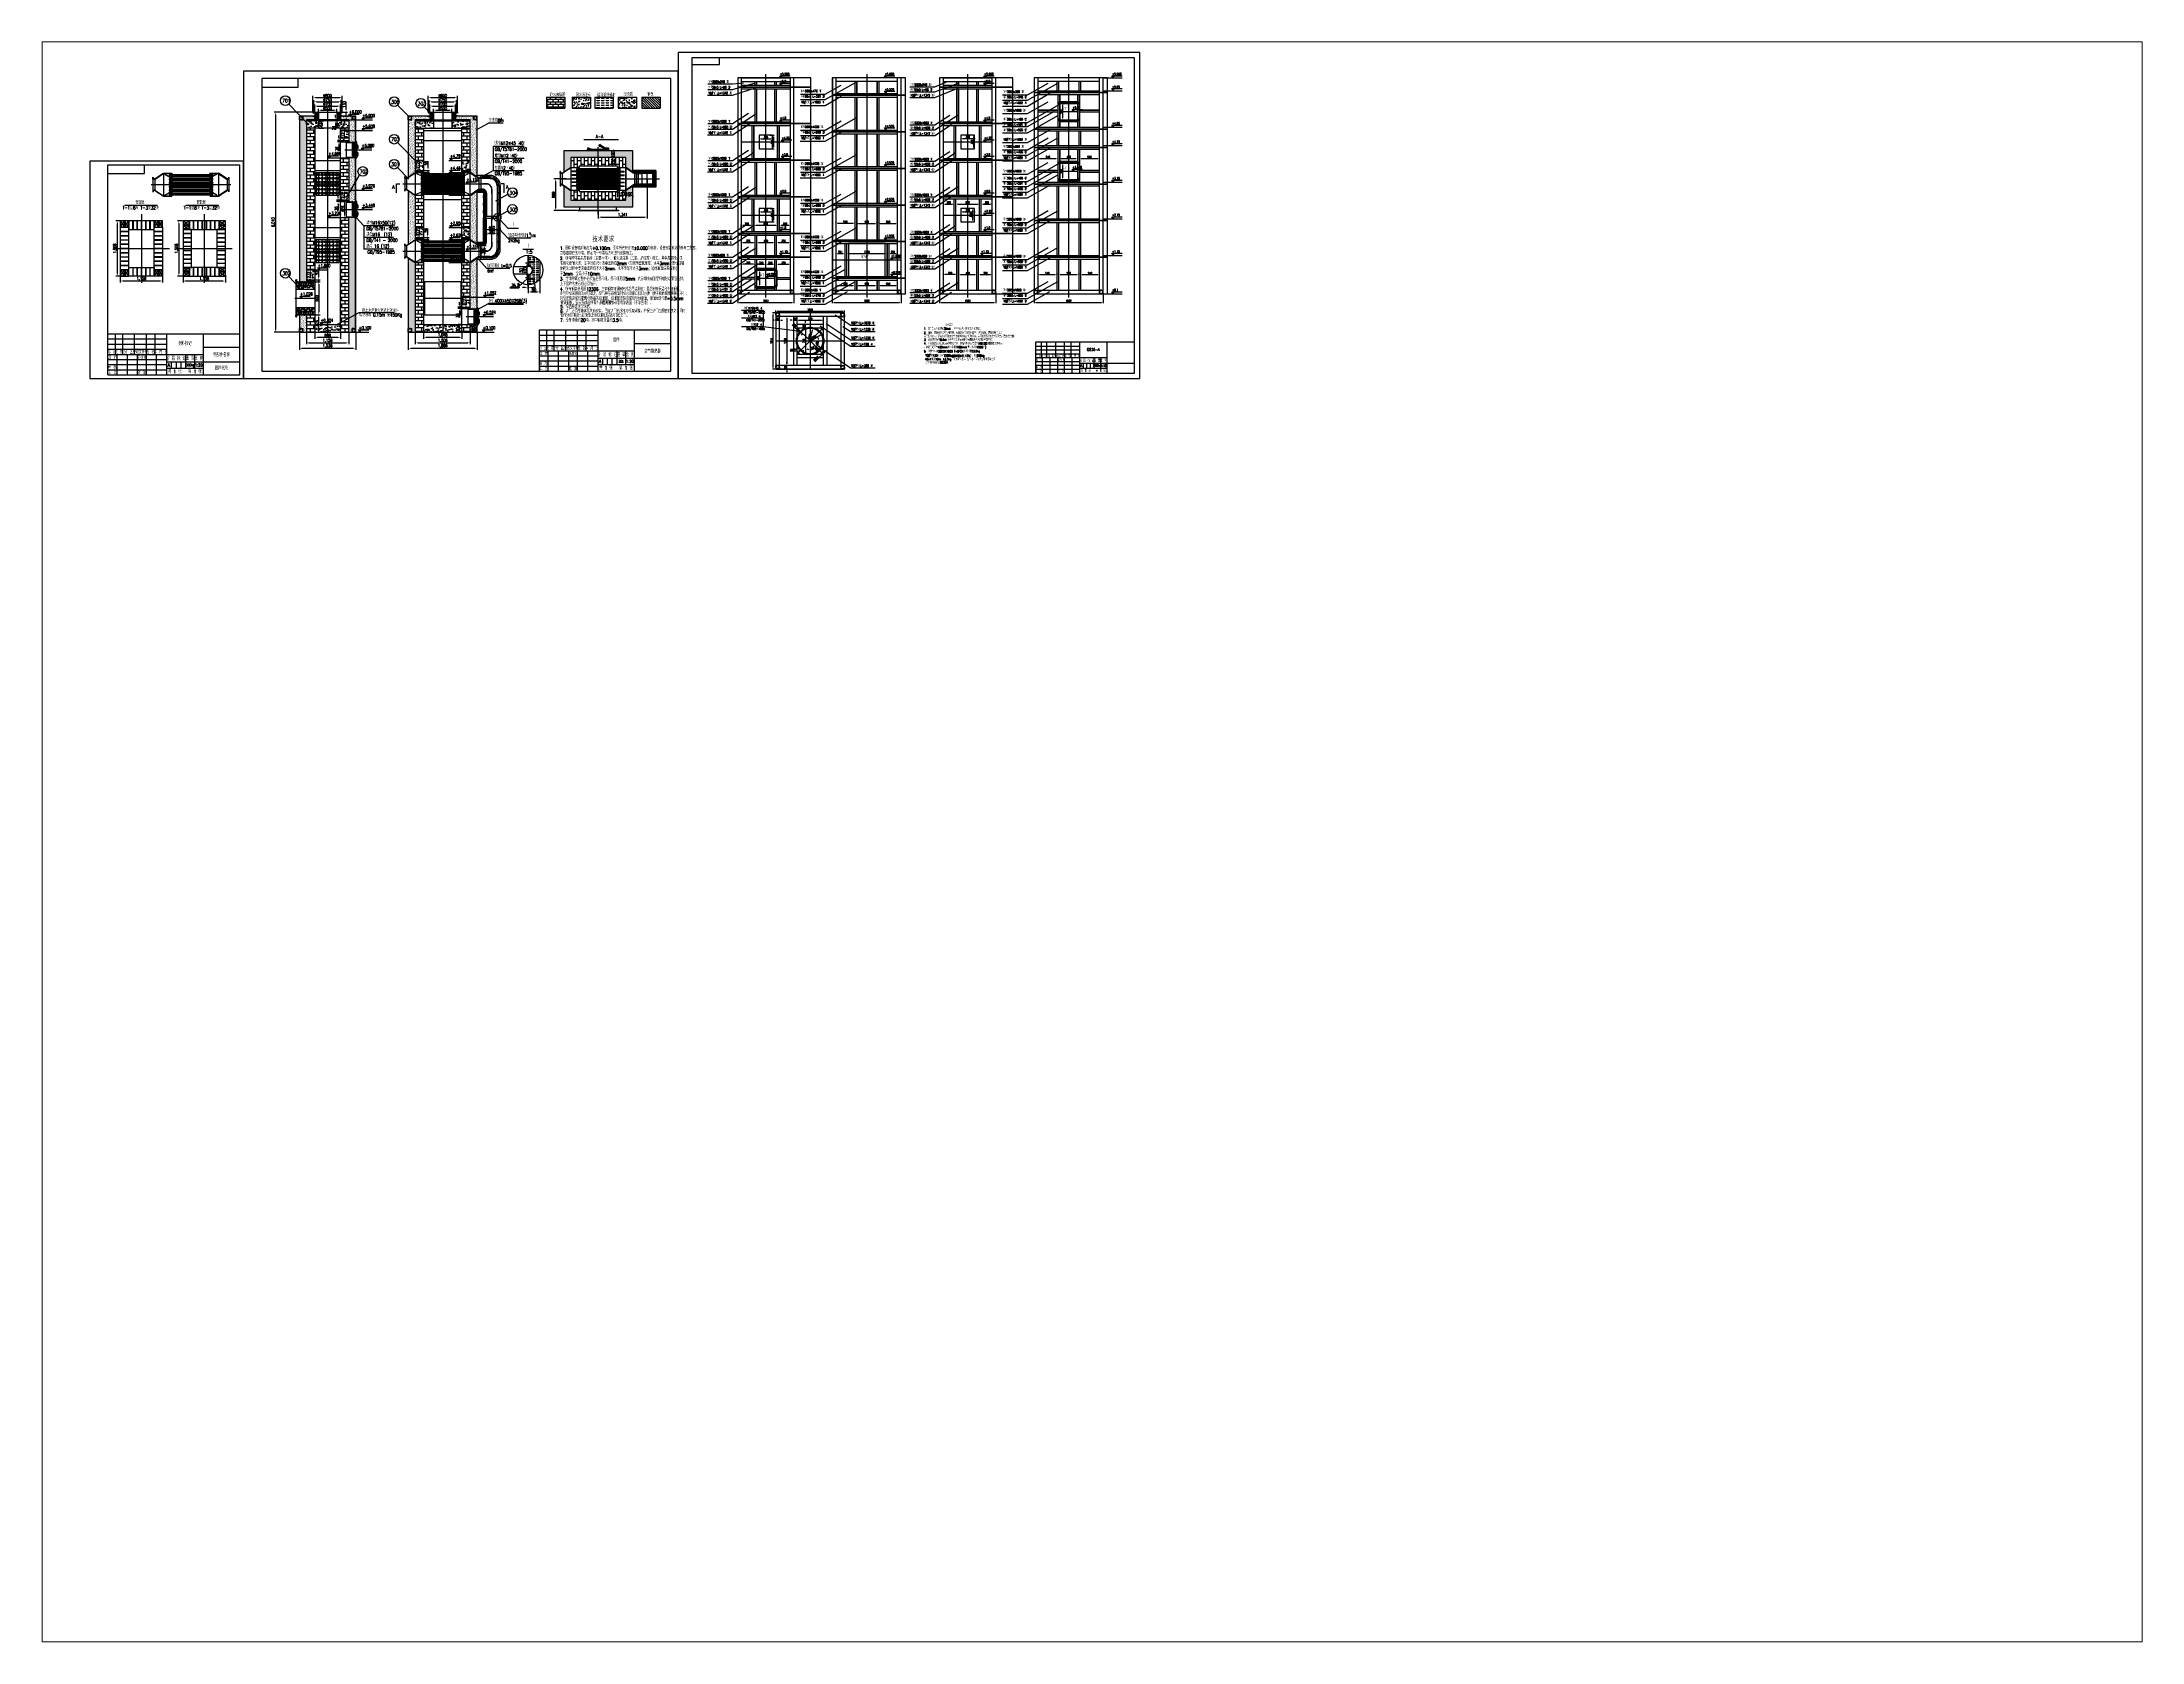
# Paper-space layout '布局1' of a CAD drawing. Extents: x 27 to 240, y 20 to 183.
# The model-space entities are those that its viewports show. They can reach past a viewport. Long polylines and large blocks are cut down to what shows.
import ezdxf
from ezdxf.enums import TextEntityAlignment as Align

# ---------------------------------------------------------------- set-up
doc = ezdxf.new("R2010")
doc.units = 0
doc.header["$LTSCALE"] = 2
doc.header["$PDMODE"] = 2
for name, pattern in [('CENTER', [50.8, 31.75, -6.35, 6.35, -6.35]), ('DASHED', [19.05, 12.7, -6.35]), ('PHANTOM', [63.5, 31.75, -6.35, 6.35, -6.35, 6.35, -6.35])]:
    doc.linetypes.add(name, pattern=pattern)
doc.layers.get('0').update_dxf_attribs({"linetype": 'CONTINUOUS'})
doc.layers.get('DEFPOINTS').update_dxf_attribs({"linetype": 'CONTINUOUS'})
for name, color, linetype in [('1细实线', 3, 'CONTINUOUS'), ('2虚线', 2, 'DASHED'), ('3中心线', 1, 'CENTER'), ('4双点划线', 5, 'PHANTOM'), ('5文字标注', 4, 'CONTINUOUS'), ('6剖面线', 6, 'CONTINUOUS'), ('钢板', 5, 'DASHED')]:
    doc.layers.add(name, color=color, linetype=linetype)
doc.styles.add('ABO', font='simplex.shx', dxfattribs={"width": 0.7, "bigfont": 'hzdx.shx'})
doc.styles.add('HZ', font='simplex.shx', dxfattribs={"width": 0.7, "bigfont": 'hzdx.shx'})
doc.dimstyles.new('1-15', dxfattribs={"dimscale": 15, "dimtxt": 3.5, "dimasz": 3, "dimexe": 1.25, "dimexo": 1, "dimgap": 1, "dimtad": 1, "dimdec": 1, "dimdsep": 46, "dimtxsty": 'ABO', "dimcen": 2.5, "dimadec": 1, "dimazin": 0, "dimtfac": 1, "dimtdec": 1, "dimtmove": 0, "dimatfit": 3, "dimfxl": 0, "dimarcsym": 0})
doc.dimstyles.new('1-20', dxfattribs={"dimscale": 20, "dimtxt": 4, "dimasz": 3.5, "dimexe": 2, "dimexo": 0.5, "dimgap": 0.5, "dimtad": 3, "dimdec": 4, "dimdsep": 46, "dimlunit": 6, "dimtxsty": 'ABO', "dimcen": 0.5, "dimclrd": 256, "dimclre": 256, "dimclrt": 256, "dimadec": 0, "dimazin": 0, "dimtfac": 1, "dimtdec": 4, "dimtmove": 0, "dimatfit": 3, "dimfxl": 0, "dimtolj": 1, "dimtzin": 0, "dimlwd": -1, "dimlwe": -1, "dimarcsym": 0})
pattern_1 = [(50, (-717.75, 1838.41), (182.18467, -15.9391), [19.05, -209.55]), (355, (-717.75, 1838.41), (-35.2428, 191.05664), [15.24, -167.64]), (100.451, (-702.57, 1837.08), (146.9425, 175.1167), [16.19, -178.09]), (46.1842, (-717.75, 1889.2), (271.07904, -42.0423), [28.575, -314.325]), (96.6356, (-695.16, 1885.7), (237.4042, 247.4256), [24.285, -267.135]), (351.184, (-717.75, 1889.2), (237.4046, 247.4251), [22.86, -251.46]), (21, (-692.35, 1876.51), (151.61488, -102.26552), [19.05, -209.55]), (326, (-692.35, 1876.51), (61.80203, 184.18797), [15.24, -167.64]), (71.4514, (-679.72, 1867.99), (213.4165, 81.92286), [16.19, -178.09]), (37.5, (-717.75, 1838.41), (3.0886, 84.55504), [0, -165.608, 0, -170.18, 0, -168.275]), (7.5, (-717.75, 1838.41), (66.81966, 100.18057), [0, -97.028, 0, -161.798, 0, -64.135]), (327.5, (-774.394, 1838.41), (135.590595, -5.728744), [0, -63.5, 0, -198.12, 0, -262.89]), (317.5, (-799.79, 1838.41), (148.12918, 25.4265), [0, -82.55, 0, -131.572, 0, -186.69])]
pattern_2 = [(315, (-22709.993, 26749.518), (11.22532, 11.22532), [])]
pattern_3 = [(45, (-22709.993, 26749.518), (-11.22532, 11.22532), [])]
pattern_4 = [(0, (-717.75, 1838.41), (0, 95.25), []), (90, (-717.75, 1838.41), (-190.5, 1e-14), [95.25, -95.25]), (90, (-622.5, 1838.41), (-190.5, 1e-14), [-95.25, 95.25])]
pattern_5 = [(45, (-80179.403, 32246.321), (-6.7351921, 6.7351921), [])]
pattern_6 = [(90, (-80179.403, 32246.321), (-9.525, 6e-16), [])]
pattern_7 = [(45, (-80779.403, 32246.321), (-6.7351921, 6.7351921), [])]
pattern_8 = [(90, (-80779.403, 32246.321), (-9.525, 6e-16), [])]
pattern_9 = [(50, (-717.75, 334.99), (182.18467, -15.9391), [19.05, -209.55]), (355, (-717.75, 334.99), (-35.24283, 191.05664), [15.24, -167.64]), (100.451, (-702.57, 333.66), (146.9425, 175.1167), [16.19, -178.09]), (46.1842, (-717.75, 385.79), (271.07904, -42.0423), [28.575, -314.325]), (96.6356, (-695.16, 382.28), (237.4042, 247.4256), [24.285, -267.135]), (351.184, (-717.75, 385.8), (237.4046, 247.4251), [22.86, -251.46]), (21, (-692.35, 373.09), (151.61488, -102.26552), [19.05, -209.55]), (326, (-692.35, 373.09), (61.80203, 184.18797), [15.24, -167.64]), (71.4514, (-679.72, 364.57), (213.4165, 81.92286), [16.19, -178.09]), (37.5, (-717.75, 334.99), (3.088603, 84.55504), [0, -165.608, 0, -170.18, 0, -168.275]), (7.5, (-717.75, 334.99), (66.81966, 100.18057), [0, -97.028, 0, -161.798, 0, -64.135]), (327.5, (-774.394, 334.99), (135.590595, -5.728744), [0, -63.5, 0, -198.12, 0, -262.89]), (317.5, (-799.79, 334.99), (148.12918, 25.4265), [0, -82.55, 0, -131.572, 0, -186.69])]
pattern_10 = [(45, (-73298.627, 30431.9485), (-6.7351921, 6.7351921), [])]
pattern_11 = [(45, (-73898.627, 30431.9485), (-6.7351921, 6.7351921), [])]
pattern_12 = [(90, (-73898.627, 30431.9485), (-9.525, 6e-16), [])]
pattern_13 = [(90, (-73298.627, 30431.9485), (-9.525, 6e-16), [])]
pattern_14 = [(45, (-73298.627, 32267.9485), (-6.7351921, 6.7351921), [])]
pattern_15 = [(90, (-73298.627, 32267.9485), (-9.525, 6e-16), [])]
pattern_16 = [(45, (-73898.627, 32267.9485), (-6.7351921, 6.7351921), [])]
pattern_17 = [(90, (-73898.627, 32267.9485), (-9.525, 6e-16), [])]
pattern_18 = [(0, (-717.75, 334.99), (0, 95.25), []), (90, (-717.75, 334.99), (-190.5, 1e-14), [95.25, -95.25]), (90, (-622.5, 334.99), (-190.5, 1e-14), [-95.25, 95.25])]
pattern_19 = [(0, (-717.752, 334.988), (0, 19.05), [19.05, -19.05]), (45, (-698.702, 334.988), (1e-15, 19.0500082), [4.7625, -17.41578, 4.7625, -26.94078])]
pattern_20 = [(45, (-19715.161, 35655.2674), (-4.49012806, 4.49012806), [])]
pattern_21 = [(50, (-20678.066, 35642.94), (36.436934, -3.187817), [3.81, -41.91]), (355, (-20678.066, 35642.94), (-7.048565, 38.211329), [3.048, -33.528]), (100.451, (-20675.03, 35642.674), (29.3885, 35.023338), [3.238, -35.618]), (46.1842, (-20678.066, 35653.1), (54.215808, -8.408466), [5.715, -62.865]), (96.6356, (-20673.55, 35652.4), (47.480847, 49.48511), [4.857, -53.427]), (351.184, (-20678.066, 35653.1), (47.48092, 49.485024), [4.572, -50.292]), (21, (-20672.986, 35650.56), (30.322976, -20.453104), [3.81, -41.91]), (326, (-20672.986, 35650.56), (12.360406, 36.837593), [3.048, -33.528]), (71.4514, (-20670.46, 35648.855), (42.683298, 16.384572), [3.238, -35.618]), (37.5, (-20678.066, 35642.94), (0.6177207, 16.9110078), [0, -33.1216, 0, -34.036, 0, -33.655]), (7.5, (-20678.066, 35642.94), (13.3639325, 20.036115), [0, -19.4056, 0, -32.3596, 0, -12.827]), (327.5, (-20689.395, 35642.94), (27.118119, -1.1457488), [0, -12.7, 0, -39.624, 0, -52.578]), (317.5, (-20694.475, 35642.94), (29.625836, 5.085298), [0, -16.51, 0, -26.3144, 0, -37.338])]
pattern_22 = [(0, (-20678.066, 35642.94), (0, 12.7), [12.7, -12.7]), (45, (-20665.366, 35642.94), (9e-16, 12.7000055), [3.175, -11.61052, 3.175, -17.96052])]
pattern_23 = [(315, (-20678.066, 35642.9396), (4.49012806, 4.49012806), [])]
pattern_24 = [(0, (-717.752, 334.988), (0, 12.7), [12.7, -12.7]), (45, (-705.052, 334.988), (9e-16, 12.7000055), [3.175, -11.61052, 3.175, -17.96052])]
pattern_25 = [(127.5, (-717.75, 334.988), (-48.941324, -1.600031), [0, -38.608, 0, -43.18, 0, -41.275]), (97.5, (-717.75, 334.99), (-71.68251, 44.95233), [0, -20.828, 0, -34.798, 0, -13.335]), (57.5, (-717.75, 303.746), (-0.143718, 79.099237), [0, -12.7, 0, -45.72, 0, -59.69]), (47.5, (-717.75, 303.746), (-22.29293, 76.355645), [0, -6.35, 0, -29.972, 0, -34.29])]
pattern_26 = [(315, (-23824.487, 35642.9396), (4.49012806, 4.49012806), [])]
pattern_27 = [(0, (-23824.487, 35642.94), (0, 12.7), [12.7, -12.7]), (45, (-23811.787, 35642.94), (9e-16, 12.7000055), [3.175, -11.61052, 3.175, -17.96052])]
pattern_28 = [(50, (-23824.487, 35642.94), (36.436934, -3.187817), [3.81, -41.91]), (355, (-23824.487, 35642.94), (-7.048565, 38.211329), [3.048, -33.528]), (100.451, (-23821.45, 35642.674), (29.3885, 35.023338), [3.238, -35.618]), (46.1842, (-23824.487, 35653.1), (54.215808, -8.408466), [5.715, -62.865]), (96.6356, (-23819.97, 35652.4), (47.480847, 49.48511), [4.857, -53.427]), (351.184, (-23824.487, 35653.1), (47.48092, 49.485024), [4.572, -50.292]), (21, (-23819.407, 35650.56), (30.322976, -20.453104), [3.81, -41.91]), (326, (-23819.407, 35650.56), (12.360406, 36.837593), [3.048, -33.528]), (71.4514, (-23816.88, 35648.855), (42.683298, 16.384572), [3.238, -35.618]), (37.5, (-23824.487, 35642.94), (0.6177207, 16.9110078), [0, -33.1216, 0, -34.036, 0, -33.655]), (7.5, (-23824.487, 35642.94), (13.3639325, 20.036115), [0, -19.4056, 0, -32.3596, 0, -12.827]), (327.5, (-23835.815, 35642.94), (27.118119, -1.1457488), [0, -12.7, 0, -39.624, 0, -52.578]), (317.5, (-23840.895, 35642.94), (29.625836, 5.085298), [0, -16.51, 0, -26.3144, 0, -37.338])]
pattern_29 = [(45, (-22861.582, 35655.2674), (-4.49012806, 4.49012806), [])]
pattern_30 = [(225, (73016.899, 34984.229), (-4.4901281, 4.4901281), [])]
pattern_31 = [(225, (73016.899, 34808.229), (-4.4901281, 4.4901281), [])]
pattern_32 = [(135, (78704.8206, 254.5953), (4.49012806, 4.49012806), [])]
pattern_33 = [(225, (78704.8206, 107593.673), (4.49012806, -4.49012806), [])]
pattern_34 = [(135, (73016.899, 73040.039), (-4.4901281, -4.4901281), [])]
pattern_35 = [(135, (73016.899, 72864.039), (-4.4901281, -4.4901281), [])]
pattern_36 = [(0, (-749.045, 0), (0, 19.05), [19.05, -19.05]), (45, (-729.995, 0), (1e-15, 19.0500082), [4.7625, -17.41578, 4.7625, -26.94078])]
pattern_37 = [(45, (-69050.114, 32404.751), (-6.7351921, 6.7351921), [])]
pattern_38 = [(45, (-69650.114, 32404.751), (-6.7351921, 6.7351921), [])]
pattern_39 = [(90, (-69650.114, 32404.751), (-9.525, 3e-15), [])]
pattern_40 = [(90, (-69050.114, 32404.751), (-9.525, 3e-15), [])]
pattern_41 = [(135, (154003.258, 32404.751), (6.7351921, 6.7351921), [])]
pattern_42 = [(0, (0, 0), (0, 19.05), [19.05, -19.05]), (45, (19.05, 0), (1e-15, 19.0500082), [4.7625, -17.41578, 4.7625, -26.94078])]
pattern_43 = [(0, (-140082.15, -163220.186), (0, 50.8), [50.8, -50.8]), (45, (-140031.35, -163220.186), (4e-15, 50.800022), [12.7, -46.44208, 12.7, -71.84208])]

# ---------------------------------------------------------------- blocks, each defined once
blk = doc.blocks.new('*D131')
at = {"layer": '5文字标注'}
for p, q in [((33273, 50785), (33273, 50310)), ((34811, 50785), (34811, 50310)), ((33343, 50350), (34741, 50350))]:
    blk.add_line(p, q, dxfattribs=at)
for points in [[(33343, 50362), (33343, 50338), (33273, 50350)], [(34741, 50362), (34741, 50338), (34811, 50350)]]:
    blk.add_solid(points, dxfattribs=at)
at = {"layer": 'DEFPOINTS', "color": 0}
for p in [(33273, 50795), (34811, 50795), (34811, 50350)]:
    blk.add_point(p, dxfattribs=at)
at = {"layer": '5文字标注', "insert": (34042, 50408), "char_height": 80, "attachment_point": 5, "style": 'ABO'}
blk.add_mtext('\\A1;1,538', dxfattribs=at)
blk = doc.blocks.new('*D132')
at = {"layer": '5文字标注'}
for p, q in [((33463, 50797), (33463, 50458)), ((33533, 50498), (34551, 50498)), ((34621, 50797), (34621, 50458))]:
    blk.add_line(p, q, dxfattribs=at)
for points in [[(33533, 50509), (33533, 50486), (33463, 50498)], [(34551, 50509), (34551, 50486), (34621, 50498)]]:
    blk.add_solid(points, dxfattribs=at)
at = {"layer": 'DEFPOINTS', "color": 0}
for p in [(33463, 50807), (34621, 50807), (34621, 50498)]:
    blk.add_point(p, dxfattribs=at)
at = {"layer": '5文字标注', "insert": (34042, 50555), "char_height": 80, "attachment_point": 5, "style": 'ABO'}
blk.add_mtext('\\A1;1,158', dxfattribs=at)
blk = doc.blocks.new('*D133')
at = {"layer": '5文字标注'}
for p, q in [((33693, 50798), (33693, 50610)), ((33763, 50650), (34321, 50650)), ((34391, 50798), (34391, 50610))]:
    blk.add_line(p, q, dxfattribs=at)
for points in [[(33763, 50662), (33763, 50638), (33693, 50650)], [(34321, 50662), (34321, 50638), (34391, 50650)]]:
    blk.add_solid(points, dxfattribs=at)
at = {"layer": 'DEFPOINTS', "color": 0}
for p in [(33693, 50808), (34391, 50808), (34391, 50650)]:
    blk.add_point(p, dxfattribs=at)
at = {"layer": '5文字标注', "insert": (34042, 50700), "char_height": 80, "attachment_point": 5, "style": 'ABO'}
blk.add_mtext('\\A1;698', dxfattribs=at)
blk = doc.blocks.new('*D134')
at = {"layer": '5文字标注'}
for p, q in [((36246, 50787), (36246, 50310)), ((38132, 50787), (38132, 50310)), ((36316, 50350), (38062, 50350))]:
    blk.add_line(p, q, dxfattribs=at)
for points in [[(36316, 50362), (36316, 50338), (36246, 50350)], [(38062, 50362), (38062, 50338), (38132, 50350)]]:
    blk.add_solid(points, dxfattribs=at)
at = {"layer": 'DEFPOINTS', "color": 0}
for p in [(36246, 50797), (38132, 50797), (38132, 50350)]:
    blk.add_point(p, dxfattribs=at)
at = {"layer": '5文字标注', "insert": (37189, 50408), "char_height": 80, "attachment_point": 5, "style": 'ABO'}
blk.add_mtext('\\A1;1,886', dxfattribs=at)
blk = doc.blocks.new('*D135')
at = {"layer": '5文字标注'}
for p, q in [((36436, 50788), (36436, 50458)), ((36506, 50498), (37872, 50498)), ((37942, 50792), (37942, 50458))]:
    blk.add_line(p, q, dxfattribs=at)
for points in [[(36506, 50509), (36506, 50486), (36436, 50498)], [(37872, 50509), (37872, 50486), (37942, 50498)]]:
    blk.add_solid(points, dxfattribs=at)
at = {"layer": 'DEFPOINTS', "color": 0}
for p in [(36436, 50798), (37942, 50802), (37942, 50498)]:
    blk.add_point(p, dxfattribs=at)
at = {"layer": '5文字标注', "insert": (37189, 50555), "char_height": 80, "attachment_point": 5, "style": 'ABO'}
blk.add_mtext('\\A1;1,506', dxfattribs=at)
blk = doc.blocks.new('*D136')
at = {"layer": '5文字标注'}
for p, q in [((36666, 50790), (36666, 50610)), ((36736, 50650), (37642, 50650)), ((37712, 50790), (37712, 50610))]:
    blk.add_line(p, q, dxfattribs=at)
for points in [[(36736, 50662), (36736, 50638), (36666, 50650)], [(37642, 50662), (37642, 50638), (37712, 50650)]]:
    blk.add_solid(points, dxfattribs=at)
at = {"layer": 'DEFPOINTS', "color": 0}
for p in [(36666, 50800), (37712, 50800), (37712, 50650)]:
    blk.add_point(p, dxfattribs=at)
at = {"layer": '5文字标注', "insert": (37189, 50708), "char_height": 80, "attachment_point": 5, "style": 'ABO'}
blk.add_mtext('\\A1;1,046', dxfattribs=at)
blk = doc.blocks.new('*D137')
at = {"layer": '5文字标注'}
for p, q in [((33792, 56784), (33792, 56895)), ((33862, 56855), (34222, 56855)), ((34292, 56784), (34292, 56895))]:
    blk.add_line(p, q, dxfattribs=at)
for points in [[(33862, 56867), (33862, 56843), (33792, 56855)], [(34222, 56867), (34222, 56843), (34292, 56855)]]:
    blk.add_solid(points, dxfattribs=at)
at = {"layer": 'DEFPOINTS', "color": 0}
for p in [(34292, 56855), (33792, 56774), (34292, 56774)]:
    blk.add_point(p, dxfattribs=at)
at = {"layer": '5文字标注', "insert": (34042, 56905), "char_height": 80, "attachment_point": 5, "style": 'ABO'}
blk.add_mtext('\\A1;%%c500', dxfattribs=at)
blk = doc.blocks.new('*D138')
at = {"layer": '5文字标注'}
for p, q in [((33667, 56830), (33667, 57124)), ((33737, 57084), (34347, 57084)), ((34417, 56830), (34417, 57124))]:
    blk.add_line(p, q, dxfattribs=at)
for points in [[(33737, 57096), (33737, 57073), (33667, 57084)], [(34347, 57096), (34347, 57073), (34417, 57084)]]:
    blk.add_solid(points, dxfattribs=at)
at = {"layer": 'DEFPOINTS', "color": 0}
for p in [(33667, 56820), (34417, 57084), (34417, 56820)]:
    blk.add_point(p, dxfattribs=at)
at = {"layer": '5文字标注', "insert": (34042, 57134), "char_height": 80, "attachment_point": 5, "style": 'ABO'}
blk.add_mtext('\\A1;%%c750', dxfattribs=at)
blk = doc.blocks.new('*D139')
at = {"layer": '5文字标注'}
for p, q in [((33642, 56810), (33642, 57242)), ((33712, 57202), (34372, 57202)), ((34442, 56810), (34442, 57242))]:
    blk.add_line(p, q, dxfattribs=at)
for points in [[(33712, 57214), (33712, 57191), (33642, 57202)], [(34372, 57214), (34372, 57191), (34442, 57202)]]:
    blk.add_solid(points, dxfattribs=at)
at = {"layer": 'DEFPOINTS', "color": 0}
for p in [(34442, 57202), (33642, 56800), (34442, 56800)]:
    blk.add_point(p, dxfattribs=at)
at = {"layer": '5文字标注', "insert": (34042, 57252), "char_height": 80, "attachment_point": 5, "style": 'ABO'}
blk.add_mtext('\\A1;%%c800', dxfattribs=at)
blk = doc.blocks.new('*D140')
at = {"layer": '5文字标注'}
for p, q in [((33692, 56810), (33692, 57007)), ((33762, 56967), (34322, 56967)), ((34392, 56810), (34392, 57007))]:
    blk.add_line(p, q, dxfattribs=at)
for points in [[(33762, 56978), (33762, 56955), (33692, 56967)], [(34322, 56978), (34322, 56955), (34392, 56967)]]:
    blk.add_solid(points, dxfattribs=at)
at = {"layer": 'DEFPOINTS', "color": 0}
for p in [(34392, 56967), (33692, 56800), (34392, 56800)]:
    blk.add_point(p, dxfattribs=at)
at = {"layer": '5文字标注', "insert": (34042, 57017), "char_height": 80, "attachment_point": 5, "style": 'ABO'}
blk.add_mtext('\\A1;%%c700', dxfattribs=at)
blk = doc.blocks.new('*D153')
at = {"layer": '5文字标注', "color": 0, "lineweight": -2}
for p, q in [((46129, 56171), (46248, 56171)), ((46129, 55801), (46248, 55801)), ((46229, 56126), (46229, 55846))]:
    blk.add_line(p, q, dxfattribs=at)
at = {"layer": '5文字标注', "color": 0}
for points in [[(46221, 56126), (46236, 56126), (46229, 56171)], [(46221, 55846), (46236, 55846), (46229, 55801)]]:
    blk.add_solid(points, dxfattribs=at)
at = {"layer": 'DEFPOINTS', "color": 0}
for p in [(46114, 56171), (46114, 55801), (46229, 55801)]:
    blk.add_point(p, dxfattribs=at)
at = {"layer": '5文字标注', "color": 0, "insert": (46188, 55986), "char_height": 52.5, "attachment_point": 5, "rotation": 90, "style": 'ABO'}
blk.add_mtext('370', dxfattribs=at)
blk = doc.blocks.new('*D152')
at = {"layer": '5文字标注', "color": 0, "lineweight": -2}
for p, q in [((45831, 56089), (45831, 56093)), ((45876, 56074), (46156, 56074)), ((46201, 56089), (46201, 56093))]:
    blk.add_line(p, q, dxfattribs=at)
at = {"layer": '5文字标注', "color": 0}
for points in [[(45876, 56082), (45876, 56067), (45831, 56074)], [(46156, 56082), (46156, 56067), (46201, 56074)]]:
    blk.add_solid(points, dxfattribs=at)
at = {"layer": 'DEFPOINTS', "color": 0}
for p in [(45831, 56074), (46201, 56074), (46201, 56074)]:
    blk.add_point(p, dxfattribs=at)
at = {"layer": '5文字标注', "color": 0, "insert": (46016, 56115), "char_height": 52.5, "attachment_point": 5, "style": 'ABO'}
blk.add_mtext('370', dxfattribs=at)
blk = doc.blocks.new('*D151')
at = {"layer": '5文字标注', "color": 0, "lineweight": -2}
for p, q in [((46129, 54171), (46248, 54171)), ((46229, 54126), (46229, 53846)), ((46129, 53801), (46248, 53801))]:
    blk.add_line(p, q, dxfattribs=at)
at = {"layer": '5文字标注', "color": 0}
for points in [[(46221, 54126), (46236, 54126), (46229, 54171)], [(46221, 53846), (46236, 53846), (46229, 53801)]]:
    blk.add_solid(points, dxfattribs=at)
at = {"layer": 'DEFPOINTS', "color": 0}
for p in [(46114, 54171), (46114, 53801), (46229, 53801)]:
    blk.add_point(p, dxfattribs=at)
at = {"layer": '5文字标注', "color": 0, "insert": (46188, 53986), "char_height": 52.5, "attachment_point": 5, "rotation": 90, "style": 'ABO'}
blk.add_mtext('370', dxfattribs=at)
blk = doc.blocks.new('*D150')
at = {"layer": '5文字标注', "color": 0, "lineweight": -2}
for p, q in [((45831, 54089), (45831, 54093)), ((45876, 54074), (46156, 54074)), ((46201, 54089), (46201, 54093))]:
    blk.add_line(p, q, dxfattribs=at)
at = {"layer": '5文字标注', "color": 0}
for points in [[(45876, 54082), (45876, 54067), (45831, 54074)], [(46156, 54082), (46156, 54067), (46201, 54074)]]:
    blk.add_solid(points, dxfattribs=at)
at = {"layer": 'DEFPOINTS', "color": 0}
for p in [(45831, 54074), (46201, 54074), (46201, 54074)]:
    blk.add_point(p, dxfattribs=at)
at = {"layer": '5文字标注', "color": 0, "insert": (46016, 54115), "char_height": 52.5, "attachment_point": 5, "style": 'ABO'}
blk.add_mtext('370', dxfattribs=at)
blk = doc.blocks.new('*D149')
at = {"layer": '5文字标注', "color": 0, "lineweight": -2}
for p, q in [((46311, 53255), (46311, 53258)), ((46356, 53240), (46642, 53240)), ((46687, 53255), (46687, 53258))]:
    blk.add_line(p, q, dxfattribs=at)
at = {"layer": '5文字标注', "color": 0}
for points in [[(46356, 53247), (46356, 53232), (46311, 53240)], [(46642, 53247), (46642, 53232), (46687, 53240)]]:
    blk.add_solid(points, dxfattribs=at)
at = {"layer": 'DEFPOINTS', "color": 0}
for p in [(46311, 53240), (46687, 53240), (46687, 53240)]:
    blk.add_point(p, dxfattribs=at)
at = {"layer": '5文字标注', "color": 0, "insert": (46499, 53281), "char_height": 52.5, "attachment_point": 5, "style": 'ABO'}
blk.add_mtext('376', dxfattribs=at)
blk = doc.blocks.new('*D148')
at = {"layer": '5文字标注', "color": 0, "lineweight": -2}
for p, q in [((45771, 53255), (45771, 53258)), ((45816, 53240), (46216, 53240)), ((46261, 53255), (46261, 53258))]:
    blk.add_line(p, q, dxfattribs=at)
at = {"layer": '5文字标注', "color": 0}
for points in [[(45816, 53247), (45816, 53232), (45771, 53240)], [(46216, 53247), (46216, 53232), (46261, 53240)]]:
    blk.add_solid(points, dxfattribs=at)
at = {"layer": 'DEFPOINTS', "color": 0}
for p in [(45771, 53240), (46261, 53240), (46261, 53240)]:
    blk.add_point(p, dxfattribs=at)
at = {"layer": '5文字标注', "color": 0, "insert": (46016, 53281), "char_height": 52.5, "attachment_point": 5, "style": 'ABO'}
blk.add_mtext('490', dxfattribs=at)
blk = doc.blocks.new('*D147')
at = {"layer": '5文字标注', "color": 0, "lineweight": -2}
for p, q in [((45345, 53255), (45345, 53258)), ((45390, 53240), (45676, 53240)), ((45721, 53255), (45721, 53258))]:
    blk.add_line(p, q, dxfattribs=at)
at = {"layer": '5文字标注', "color": 0}
for points in [[(45390, 53247), (45390, 53232), (45345, 53240)], [(45676, 53247), (45676, 53232), (45721, 53240)]]:
    blk.add_solid(points, dxfattribs=at)
at = {"layer": 'DEFPOINTS', "color": 0}
for p in [(45345, 53240), (45721, 53240), (45721, 53240)]:
    blk.add_point(p, dxfattribs=at)
at = {"layer": '5文字标注', "color": 0, "insert": (45533, 53281), "char_height": 52.5, "attachment_point": 5, "style": 'ABO'}
blk.add_mtext('376', dxfattribs=at)
blk = doc.blocks.new('*D146')
at = {"layer": '5文字标注', "color": 0, "lineweight": -2}
for p, q in [((45345, 52630), (45345, 52626)), ((45676, 52645), (45390, 52645)), ((45721, 52660), (45721, 52663))]:
    blk.add_line(p, q, dxfattribs=at)
at = {"layer": '5文字标注', "color": 0}
for points in [[(45390, 52652), (45390, 52637), (45345, 52645)], [(45676, 52652), (45676, 52637), (45721, 52645)]]:
    blk.add_solid(points, dxfattribs=at)
at = {"layer": 'DEFPOINTS', "color": 0}
for p in [(45345, 52645), (45345, 52645), (45721, 52645)]:
    blk.add_point(p, dxfattribs=at)
at = {"layer": '5文字标注', "color": 0, "insert": (45533, 52686), "char_height": 52.5, "attachment_point": 5, "style": 'ABO'}
blk.add_mtext('376', dxfattribs=at)
blk = doc.blocks.new('*D145')
at = {"layer": '5文字标注', "color": 0, "lineweight": -2}
for p, q in [((46311, 52660), (46311, 52663)), ((46356, 52645), (46642, 52645)), ((46687, 52630), (46687, 52626))]:
    blk.add_line(p, q, dxfattribs=at)
at = {"layer": '5文字标注', "color": 0}
for points in [[(46356, 52652), (46356, 52637), (46311, 52645)], [(46642, 52652), (46642, 52637), (46687, 52645)]]:
    blk.add_solid(points, dxfattribs=at)
at = {"layer": 'DEFPOINTS', "color": 0}
for p in [(46311, 52645), (46687, 52645), (46687, 52645)]:
    blk.add_point(p, dxfattribs=at)
at = {"layer": '5文字标注', "color": 0, "insert": (46499, 52686), "char_height": 52.5, "attachment_point": 5, "style": 'ABO'}
blk.add_mtext('376', dxfattribs=at)
blk = doc.blocks.new('*D144')
at = {"layer": '5文字标注', "color": 0, "lineweight": -2}
for p, q in [((46387, 53653), (46387, 53728)), ((46432, 53709), (46642, 53709)), ((46687, 53698), (46687, 53691))]:
    blk.add_line(p, q, dxfattribs=at)
at = {"layer": '5文字标注', "color": 0}
for points in [[(46432, 53717), (46432, 53702), (46387, 53709)], [(46642, 53717), (46642, 53702), (46687, 53709)]]:
    blk.add_solid(points, dxfattribs=at)
at = {"layer": 'DEFPOINTS', "color": 0}
for p in [(46387, 53638), (46687, 53713), (46687, 53709)]:
    blk.add_point(p, dxfattribs=at)
at = {"layer": '5文字标注', "color": 0, "insert": (46537, 53751), "char_height": 52.5, "attachment_point": 5, "style": 'ABO'}
blk.add_mtext('300', dxfattribs=at)
blk = doc.blocks.new('*D143')
at = {"layer": '5文字标注', "color": 0, "lineweight": -2}
for p, q in [((45695, 53653), (45695, 53728)), ((45740, 53709), (46292, 53709)), ((46337, 53724), (46337, 53728))]:
    blk.add_line(p, q, dxfattribs=at)
at = {"layer": '5文字标注', "color": 0}
for points in [[(45740, 53717), (45740, 53702), (45695, 53709)], [(46292, 53717), (46292, 53702), (46337, 53709)]]:
    blk.add_solid(points, dxfattribs=at)
at = {"layer": 'DEFPOINTS', "color": 0}
for p in [(45695, 53638), (46337, 53709), (46337, 53709)]:
    blk.add_point(p, dxfattribs=at)
at = {"layer": '5文字标注', "color": 0, "insert": (46016, 53751), "char_height": 52.5, "attachment_point": 5, "style": 'ABO'}
blk.add_mtext('642', dxfattribs=at)
blk = doc.blocks.new('*D142')
at = {"layer": '5文字标注', "color": 0, "lineweight": -2}
for p, q in [((45345, 53648), (45345, 53728)), ((45390, 53709), (45600, 53709)), ((45645, 53724), (45645, 53728))]:
    blk.add_line(p, q, dxfattribs=at)
at = {"layer": '5文字标注', "color": 0}
for points in [[(45390, 53717), (45390, 53702), (45345, 53709)], [(45600, 53717), (45600, 53702), (45645, 53709)]]:
    blk.add_solid(points, dxfattribs=at)
at = {"layer": 'DEFPOINTS', "color": 0}
for p in [(45345, 53633), (45645, 53709), (45645, 53709)]:
    blk.add_point(p, dxfattribs=at)
at = {"layer": '5文字标注', "color": 0, "insert": (45495, 53751), "char_height": 52.5, "attachment_point": 5, "style": 'ABO'}
blk.add_mtext('300', dxfattribs=at)
blk = doc.blocks.new('*D141')
at = {"layer": '5文字标注', "color": 0, "lineweight": -2}
for p, q in [((45249, 51831), (45249, 51584)), ((46783, 51831), (46783, 51584)), ((45294, 51603), (46738, 51603))]:
    blk.add_line(p, q, dxfattribs=at)
at = {"layer": '5文字标注', "color": 0}
for points in [[(45294, 51611), (45294, 51596), (45249, 51603)], [(46738, 51611), (46738, 51596), (46783, 51603)]]:
    blk.add_solid(points, dxfattribs=at)
at = {"layer": 'DEFPOINTS', "color": 0}
for p in [(45249, 51846), (46783, 51846), (46783, 51603)]:
    blk.add_point(p, dxfattribs=at)
at = {"layer": '5文字标注', "color": 0, "insert": (46016, 51644), "char_height": 52.5, "attachment_point": 5, "style": 'ABO'}
blk.add_mtext('1534', dxfattribs=at)
blk = doc.blocks.new('*D155')
at = {"layer": '5文字标注', "color": 0, "lineweight": -2}
for p, q in [((46016, 52655), (46016, 52663)), ((46061, 52645), (46216, 52645)), ((46261, 52655), (46261, 52663))]:
    blk.add_line(p, q, dxfattribs=at)
at = {"layer": '5文字标注', "color": 0}
for points in [[(46061, 52652), (46061, 52637), (46016, 52645)], [(46216, 52652), (46216, 52637), (46261, 52645)]]:
    blk.add_solid(points, dxfattribs=at)
at = {"layer": 'DEFPOINTS', "color": 0}
for p in [(46016, 52640), (46261, 52645), (46261, 52640)]:
    blk.add_point(p, dxfattribs=at)
at = {"layer": '5文字标注', "color": 0, "insert": (46139, 52686), "char_height": 52.5, "attachment_point": 5, "style": 'ABO'}
blk.add_mtext('245', dxfattribs=at)
blk = doc.blocks.new('*D154')
at = {"layer": '5文字标注', "color": 0, "lineweight": -2}
for p, q in [((45771, 52636), (45771, 52626)), ((45816, 52645), (45971, 52645)), ((46016, 52660), (46016, 52663))]:
    blk.add_line(p, q, dxfattribs=at)
at = {"layer": '5文字标注', "color": 0}
for points in [[(45816, 52652), (45816, 52637), (45771, 52645)], [(45971, 52652), (45971, 52637), (46016, 52645)]]:
    blk.add_solid(points, dxfattribs=at)
at = {"layer": 'DEFPOINTS', "color": 0}
for p in [(45771, 52651), (46016, 52645), (46016, 52645)]:
    blk.add_point(p, dxfattribs=at)
at = {"layer": '5文字标注', "color": 0, "insert": (45894, 52686), "char_height": 52.5, "attachment_point": 5, "style": 'ABO'}
blk.add_mtext('245', dxfattribs=at)
blk = doc.blocks.new('*D156')
at = {"layer": '5文字标注', "color": 0, "lineweight": -2}
for p, q in [((47933, 52093), (47933, 52049)), ((47978, 52067), (48404, 52067)), ((48449, 52093), (48449, 52049))]:
    blk.add_line(p, q, dxfattribs=at)
at = {"layer": '5文字标注', "color": 0}
for points in [[(47978, 52075), (47978, 52060), (47933, 52067)], [(48404, 52075), (48404, 52060), (48449, 52067)]]:
    blk.add_solid(points, dxfattribs=at)
at = {"layer": 'DEFPOINTS', "color": 0}
for p in [(47933, 52108), (48449, 52108), (48449, 52067)]:
    blk.add_point(p, dxfattribs=at)
at = {"layer": '5文字标注', "color": 0, "insert": (48191, 52109), "char_height": 52.5, "attachment_point": 5, "style": 'ABO'}
blk.add_mtext('516', dxfattribs=at)
blk = doc.blocks.new('*D157')
at = {"layer": '5文字标注', "color": 0, "lineweight": -2}
for p, q in [((48499, 52082), (48499, 52086)), ((48544, 52067), (49004, 52067)), ((49049, 52082), (49049, 52086))]:
    blk.add_line(p, q, dxfattribs=at)
at = {"layer": '5文字标注', "color": 0}
for points in [[(48544, 52075), (48544, 52060), (48499, 52067)], [(49004, 52075), (49004, 52060), (49049, 52067)]]:
    blk.add_solid(points, dxfattribs=at)
at = {"layer": 'DEFPOINTS', "color": 0}
for p in [(48499, 52067), (49049, 52067), (49049, 52067)]:
    blk.add_point(p, dxfattribs=at)
at = {"layer": '5文字标注', "color": 0, "insert": (48774, 52109), "char_height": 52.5, "attachment_point": 5, "style": 'ABO'}
blk.add_mtext('550', dxfattribs=at)
blk = doc.blocks.new('*D158')
at = {"layer": '5文字标注', "color": 0, "lineweight": -2}
for p, q in [((49099, 52082), (49099, 52086)), ((49144, 52067), (49570, 52067)), ((49615, 52082), (49615, 52086))]:
    blk.add_line(p, q, dxfattribs=at)
at = {"layer": '5文字标注', "color": 0}
for points in [[(49144, 52075), (49144, 52060), (49099, 52067)], [(49570, 52075), (49570, 52060), (49615, 52067)]]:
    blk.add_solid(points, dxfattribs=at)
at = {"layer": 'DEFPOINTS', "color": 0}
for p in [(49099, 52067), (49615, 52067), (49615, 52067)]:
    blk.add_point(p, dxfattribs=at)
at = {"layer": '5文字标注', "color": 0, "insert": (49357, 52109), "char_height": 52.5, "attachment_point": 5, "style": 'ABO'}
blk.add_mtext('516', dxfattribs=at)
blk = doc.blocks.new('*D159')
at = {"layer": '5文字标注', "color": 0, "lineweight": -2}
for p, q in [((47833, 51826), (47833, 51584)), ((49715, 51854), (49715, 51584)), ((47878, 51603), (49670, 51603))]:
    blk.add_line(p, q, dxfattribs=at)
at = {"layer": '5文字标注', "color": 0}
for points in [[(47878, 51611), (47878, 51596), (47833, 51603)], [(49670, 51611), (49670, 51596), (49715, 51603)]]:
    blk.add_solid(points, dxfattribs=at)
at = {"layer": 'DEFPOINTS', "color": 0}
for p in [(47833, 51841), (49715, 51869), (49715, 51603)]:
    blk.add_point(p, dxfattribs=at)
at = {"layer": '5文字标注', "color": 0, "insert": (48774, 51644), "char_height": 52.5, "attachment_point": 5, "style": 'ABO'}
blk.add_mtext('1882', dxfattribs=at)
blk = doc.blocks.new('*D160')
at = {"layer": '5文字标注', "color": 0, "lineweight": -2}
for p, q in [((50765, 51854), (50765, 51584)), ((52299, 51862), (52299, 51584)), ((50810, 51603), (52254, 51603))]:
    blk.add_line(p, q, dxfattribs=at)
at = {"layer": '5文字标注', "color": 0}
for points in [[(50810, 51611), (50810, 51596), (50765, 51603)], [(52254, 51611), (52254, 51596), (52299, 51603)]]:
    blk.add_solid(points, dxfattribs=at)
at = {"layer": 'DEFPOINTS', "color": 0}
for p in [(50765, 51869), (52299, 51877), (52299, 51603)]:
    blk.add_point(p, dxfattribs=at)
at = {"layer": '5文字标注', "color": 0, "insert": (51532, 51644), "char_height": 52.5, "attachment_point": 5, "style": 'ABO'}
blk.add_mtext('1534', dxfattribs=at)
blk = doc.blocks.new('*D161')
at = {"layer": '5文字标注', "color": 0, "lineweight": -2}
for p, q in [((50861, 52376), (50861, 52380)), ((51192, 52361), (50906, 52361)), ((51237, 52376), (51237, 52380))]:
    blk.add_line(p, q, dxfattribs=at)
at = {"layer": '5文字标注', "color": 0}
for points in [[(50906, 52369), (50906, 52354), (50861, 52361)], [(51192, 52369), (51192, 52354), (51237, 52361)]]:
    blk.add_solid(points, dxfattribs=at)
at = {"layer": 'DEFPOINTS', "color": 0}
for p in [(50861, 52361), (50861, 52361), (51237, 52361)]:
    blk.add_point(p, dxfattribs=at)
at = {"layer": '5文字标注', "color": 0, "insert": (51049, 52402), "char_height": 52.5, "attachment_point": 5, "style": 'ABO'}
blk.add_mtext('376', dxfattribs=at)
blk = doc.blocks.new('*D162')
at = {"layer": '5文字标注', "color": 0, "lineweight": -2}
for p, q in [((51287, 52376), (51287, 52380)), ((51332, 52361), (51732, 52361)), ((51777, 52376), (51777, 52380))]:
    blk.add_line(p, q, dxfattribs=at)
at = {"layer": '5文字标注', "color": 0}
for points in [[(51332, 52369), (51332, 52354), (51287, 52361)], [(51732, 52369), (51732, 52354), (51777, 52361)]]:
    blk.add_solid(points, dxfattribs=at)
at = {"layer": 'DEFPOINTS', "color": 0}
for p in [(51287, 52361), (51777, 52361), (51777, 52361)]:
    blk.add_point(p, dxfattribs=at)
at = {"layer": '5文字标注', "color": 0, "insert": (51532, 52402), "char_height": 52.5, "attachment_point": 5, "style": 'ABO'}
blk.add_mtext('490', dxfattribs=at)
blk = doc.blocks.new('*D163')
at = {"layer": '5文字标注', "color": 0, "lineweight": -2}
for p, q in [((51827, 52376), (51827, 52380)), ((51872, 52361), (52158, 52361)), ((52203, 52376), (52203, 52380))]:
    blk.add_line(p, q, dxfattribs=at)
at = {"layer": '5文字标注', "color": 0}
for points in [[(51872, 52369), (51872, 52354), (51827, 52361)], [(52158, 52369), (52158, 52354), (52203, 52361)]]:
    blk.add_solid(points, dxfattribs=at)
at = {"layer": 'DEFPOINTS', "color": 0}
for p in [(51827, 52361), (52203, 52361), (52203, 52361)]:
    blk.add_point(p, dxfattribs=at)
at = {"layer": '5文字标注', "color": 0, "insert": (52015, 52402), "char_height": 52.5, "attachment_point": 5, "style": 'ABO'}
blk.add_mtext('376', dxfattribs=at)
blk = doc.blocks.new('*D164')
at = {"layer": '5文字标注', "color": 0, "lineweight": -2}
for p, q in [((50861, 54305), (50861, 54309)), ((50906, 54290), (51116, 54290)), ((51161, 54305), (51161, 54309))]:
    blk.add_line(p, q, dxfattribs=at)
at = {"layer": '5文字标注', "color": 0}
for points in [[(50906, 54298), (50906, 54283), (50861, 54290)], [(51116, 54298), (51116, 54283), (51161, 54290)]]:
    blk.add_solid(points, dxfattribs=at)
at = {"layer": 'DEFPOINTS', "color": 0}
for p in [(50861, 54290), (51161, 54290), (51161, 54290)]:
    blk.add_point(p, dxfattribs=at)
at = {"layer": '5文字标注', "color": 0, "insert": (51011, 54331), "char_height": 52.5, "attachment_point": 5, "style": 'ABO'}
blk.add_mtext('300', dxfattribs=at)
blk = doc.blocks.new('*D165')
at = {"layer": '5文字标注', "color": 0, "lineweight": -2}
for p, q in [((51211, 54305), (51211, 54309)), ((51256, 54290), (51808, 54290)), ((51853, 54305), (51853, 54309))]:
    blk.add_line(p, q, dxfattribs=at)
at = {"layer": '5文字标注', "color": 0}
for points in [[(51256, 54298), (51256, 54283), (51211, 54290)], [(51808, 54298), (51808, 54283), (51853, 54290)]]:
    blk.add_solid(points, dxfattribs=at)
at = {"layer": 'DEFPOINTS', "color": 0}
for p in [(51211, 54290), (51853, 54290), (51853, 54290)]:
    blk.add_point(p, dxfattribs=at)
at = {"layer": '5文字标注', "color": 0, "insert": (51532, 54331), "char_height": 52.5, "attachment_point": 5, "style": 'ABO'}
blk.add_mtext('642', dxfattribs=at)
blk = doc.blocks.new('*D166')
at = {"layer": '5文字标注', "color": 0, "lineweight": -2}
for p, q in [((51903, 54305), (51903, 54309)), ((51948, 54290), (52158, 54290)), ((52203, 54305), (52203, 54309))]:
    blk.add_line(p, q, dxfattribs=at)
at = {"layer": '5文字标注', "color": 0}
for points in [[(51948, 54298), (51948, 54283), (51903, 54290)], [(52158, 54298), (52158, 54283), (52203, 54290)]]:
    blk.add_solid(points, dxfattribs=at)
at = {"layer": 'DEFPOINTS', "color": 0}
for p in [(51903, 54290), (52203, 54290), (52203, 54290)]:
    blk.add_point(p, dxfattribs=at)
at = {"layer": '5文字标注', "color": 0, "insert": (52053, 54331), "char_height": 52.5, "attachment_point": 5, "style": 'ABO'}
blk.add_mtext('300', dxfattribs=at)
blk = doc.blocks.new('*D167')
at = {"layer": '5文字标注', "color": 0, "lineweight": -2}
for p, q in [((53349, 51849), (53349, 51584)), ((55231, 51856), (55231, 51584)), ((53394, 51603), (55186, 51603))]:
    blk.add_line(p, q, dxfattribs=at)
at = {"layer": '5文字标注', "color": 0}
for points in [[(53394, 51611), (53394, 51596), (53349, 51603)], [(55186, 51611), (55186, 51596), (55231, 51603)]]:
    blk.add_solid(points, dxfattribs=at)
at = {"layer": 'DEFPOINTS', "color": 0}
for p in [(53349, 51864), (55231, 51871), (55231, 51603)]:
    blk.add_point(p, dxfattribs=at)
at = {"layer": '5文字标注', "color": 0, "insert": (54290, 51644), "char_height": 52.5, "attachment_point": 5, "style": 'ABO'}
blk.add_mtext('1882', dxfattribs=at)
blk = doc.blocks.new('*D168')
at = {"layer": '5文字标注', "color": 0, "lineweight": -2}
for p, q in [((47933, 52957), (47933, 52960)), ((47978, 52942), (48129, 52942)), ((48174, 52957), (48174, 52960))]:
    blk.add_line(p, q, dxfattribs=at)
at = {"layer": '5文字标注', "color": 0}
for points in [[(47978, 52949), (47978, 52934), (47933, 52942)], [(48129, 52949), (48129, 52934), (48174, 52942)]]:
    blk.add_solid(points, dxfattribs=at)
at = {"layer": 'DEFPOINTS', "color": 0}
for p in [(47933, 52942), (48174, 52942), (48174, 52942)]:
    blk.add_point(p, dxfattribs=at)
at = {"layer": '5文字标注', "color": 0, "insert": (48054, 52983), "char_height": 52.5, "attachment_point": 5, "style": 'ABO'}
blk.add_mtext('241', dxfattribs=at)
blk = doc.blocks.new('*D169')
at = {"layer": '5文字标注', "color": 0, "lineweight": -2}
for p, q in [((49374, 52957), (49374, 52960)), ((49419, 52942), (49570, 52942)), ((49615, 52957), (49615, 52960))]:
    blk.add_line(p, q, dxfattribs=at)
at = {"layer": '5文字标注', "color": 0}
for points in [[(49419, 52949), (49419, 52934), (49374, 52942)], [(49570, 52949), (49570, 52934), (49615, 52942)]]:
    blk.add_solid(points, dxfattribs=at)
at = {"layer": 'DEFPOINTS', "color": 0}
for p in [(49374, 52942), (49615, 52942), (49615, 52942)]:
    blk.add_point(p, dxfattribs=at)
at = {"layer": '5文字标注', "color": 0, "insert": (49495, 52983), "char_height": 52.5, "attachment_point": 5, "style": 'ABO'}
blk.add_mtext('241', dxfattribs=at)
blk = doc.blocks.new('*D170')
at = {"layer": '5文字标注', "color": 0, "lineweight": -2}
for p, q in [((47933, 53777), (47933, 53781)), ((48404, 53762), (47978, 53762)), ((48449, 53777), (48449, 53781))]:
    blk.add_line(p, q, dxfattribs=at)
at = {"layer": '5文字标注', "color": 0}
for points in [[(47978, 53770), (47978, 53755), (47933, 53762)], [(48404, 53770), (48404, 53755), (48449, 53762)]]:
    blk.add_solid(points, dxfattribs=at)
at = {"layer": 'DEFPOINTS', "color": 0}
for p in [(47933, 53762), (47933, 53762), (48449, 53762)]:
    blk.add_point(p, dxfattribs=at)
at = {"layer": '5文字标注', "color": 0, "insert": (48191, 53803), "char_height": 52.5, "attachment_point": 5, "style": 'ABO'}
blk.add_mtext('516', dxfattribs=at)
blk = doc.blocks.new('*D171')
at = {"layer": '5文字标注', "color": 0, "lineweight": -2}
for p, q in [((48499, 53777), (48499, 53781)), ((48544, 53762), (49004, 53762)), ((49049, 53777), (49049, 53781))]:
    blk.add_line(p, q, dxfattribs=at)
at = {"layer": '5文字标注', "color": 0}
for points in [[(48544, 53770), (48544, 53755), (48499, 53762)], [(49004, 53770), (49004, 53755), (49049, 53762)]]:
    blk.add_solid(points, dxfattribs=at)
at = {"layer": 'DEFPOINTS', "color": 0}
for p in [(48499, 53762), (49049, 53762), (49049, 53762)]:
    blk.add_point(p, dxfattribs=at)
at = {"layer": '5文字标注', "color": 0, "insert": (48774, 53803), "char_height": 52.5, "attachment_point": 5, "style": 'ABO'}
blk.add_mtext('550', dxfattribs=at)
blk = doc.blocks.new('*D172')
at = {"layer": '5文字标注', "color": 0, "lineweight": -2}
for p, q in [((49099, 53777), (49099, 53781)), ((49144, 53762), (49570, 53762)), ((49615, 53777), (49615, 53781))]:
    blk.add_line(p, q, dxfattribs=at)
at = {"layer": '5文字标注', "color": 0}
for points in [[(49144, 53770), (49144, 53755), (49099, 53762)], [(49570, 53770), (49570, 53755), (49615, 53762)]]:
    blk.add_solid(points, dxfattribs=at)
at = {"layer": 'DEFPOINTS', "color": 0}
for p in [(49099, 53762), (49615, 53762), (49615, 53762)]:
    blk.add_point(p, dxfattribs=at)
at = {"layer": '5文字标注', "color": 0, "insert": (49357, 53803), "char_height": 52.5, "attachment_point": 5, "style": 'ABO'}
blk.add_mtext('516', dxfattribs=at)
blk = doc.blocks.new('*D173')
at = {"layer": '5文字标注', "color": 0, "lineweight": -2}
for p, q in [((53449, 52376), (53449, 52380)), ((53494, 52361), (53920, 52361)), ((53965, 52376), (53965, 52380))]:
    blk.add_line(p, q, dxfattribs=at)
at = {"layer": '5文字标注', "color": 0}
for points in [[(53494, 52369), (53494, 52354), (53449, 52361)], [(53920, 52369), (53920, 52354), (53965, 52361)]]:
    blk.add_solid(points, dxfattribs=at)
at = {"layer": 'DEFPOINTS', "color": 0}
for p in [(53449, 52361), (53965, 52361), (53965, 52361)]:
    blk.add_point(p, dxfattribs=at)
at = {"layer": '5文字标注', "color": 0, "insert": (53707, 52402), "char_height": 52.5, "attachment_point": 5, "style": 'ABO'}
blk.add_mtext('516', dxfattribs=at)
blk = doc.blocks.new('*D174')
at = {"layer": '5文字标注', "color": 0, "lineweight": -2}
for p, q in [((54015, 52376), (54015, 52380)), ((54060, 52361), (54520, 52361)), ((54565, 52376), (54565, 52380))]:
    blk.add_line(p, q, dxfattribs=at)
at = {"layer": '5文字标注', "color": 0}
for points in [[(54060, 52369), (54060, 52354), (54015, 52361)], [(54520, 52369), (54520, 52354), (54565, 52361)]]:
    blk.add_solid(points, dxfattribs=at)
at = {"layer": 'DEFPOINTS', "color": 0}
for p in [(54015, 52361), (54565, 52361), (54565, 52361)]:
    blk.add_point(p, dxfattribs=at)
at = {"layer": '5文字标注', "color": 0, "insert": (54290, 52402), "char_height": 52.5, "attachment_point": 5, "style": 'ABO'}
blk.add_mtext('550', dxfattribs=at)
blk = doc.blocks.new('*D175')
at = {"layer": '5文字标注', "color": 0, "lineweight": -2}
for p, q in [((54615, 52376), (54615, 52380)), ((54660, 52361), (55086, 52361)), ((55131, 52376), (55131, 52380))]:
    blk.add_line(p, q, dxfattribs=at)
at = {"layer": '5文字标注', "color": 0}
for points in [[(54660, 52369), (54660, 52354), (54615, 52361)], [(55086, 52369), (55086, 52354), (55131, 52361)]]:
    blk.add_solid(points, dxfattribs=at)
at = {"layer": 'DEFPOINTS', "color": 0}
for p in [(54615, 52361), (55131, 52361), (55131, 52361)]:
    blk.add_point(p, dxfattribs=at)
at = {"layer": '5文字标注', "color": 0, "insert": (54873, 52402), "char_height": 52.5, "attachment_point": 5, "style": 'ABO'}
blk.add_mtext('516', dxfattribs=at)
blk = doc.blocks.new('*D176')
at = {"layer": '5文字标注', "color": 0, "lineweight": -2}
for p, q in [((53449, 55552), (53449, 55555)), ((53494, 55537), (53950, 55537)), ((53995, 55552), (53995, 55555))]:
    blk.add_line(p, q, dxfattribs=at)
at = {"layer": '5文字标注', "color": 0}
for points in [[(53494, 55544), (53494, 55529), (53449, 55537)], [(53950, 55544), (53950, 55529), (53995, 55537)]]:
    blk.add_solid(points, dxfattribs=at)
at = {"layer": 'DEFPOINTS', "color": 0}
for p in [(53449, 55537), (53995, 55537), (53995, 55537)]:
    blk.add_point(p, dxfattribs=at)
at = {"layer": '5文字标注', "color": 0, "insert": (53722, 55578), "char_height": 52.5, "attachment_point": 5, "style": 'ABO'}
blk.add_mtext('546', dxfattribs=at)
blk = doc.blocks.new('*D177')
at = {"layer": '5文字标注', "color": 0, "lineweight": -2}
for p, q in [((54045, 55552), (54045, 55555)), ((54090, 55537), (54490, 55537)), ((54535, 55552), (54535, 55555))]:
    blk.add_line(p, q, dxfattribs=at)
at = {"layer": '5文字标注', "color": 0}
for points in [[(54090, 55544), (54090, 55529), (54045, 55537)], [(54490, 55544), (54490, 55529), (54535, 55537)]]:
    blk.add_solid(points, dxfattribs=at)
at = {"layer": 'DEFPOINTS', "color": 0}
for p in [(54045, 55537), (54535, 55537), (54535, 55537)]:
    blk.add_point(p, dxfattribs=at)
at = {"layer": '5文字标注', "color": 0, "insert": (54290, 55578), "char_height": 52.5, "attachment_point": 5, "style": 'ABO'}
blk.add_mtext('490', dxfattribs=at)
blk = doc.blocks.new('*D178')
at = {"layer": '5文字标注', "color": 0, "lineweight": -2}
for p, q in [((54585, 55552), (54585, 55555)), ((54630, 55537), (55086, 55537)), ((55131, 55552), (55131, 55555))]:
    blk.add_line(p, q, dxfattribs=at)
at = {"layer": '5文字标注', "color": 0}
for points in [[(54630, 55544), (54630, 55529), (54585, 55537)], [(55086, 55544), (55086, 55529), (55131, 55537)]]:
    blk.add_solid(points, dxfattribs=at)
at = {"layer": 'DEFPOINTS', "color": 0}
for p in [(54585, 55537), (55131, 55537), (55131, 55537)]:
    blk.add_point(p, dxfattribs=at)
at = {"layer": '5文字标注', "color": 0, "insert": (54858, 55578), "char_height": 52.5, "attachment_point": 5, "style": 'ABO'}
blk.add_mtext('546', dxfattribs=at)
blk = doc.blocks.new('*D179')
at = {"layer": '5文字标注', "color": 0, "lineweight": -2}
for p, q in [((47358, 50200), (47340, 50217)), ((47385, 50236), (47540, 50390)), ((47575, 50418), (47558, 50435))]:
    blk.add_line(p, q, dxfattribs=at)
at = {"layer": '5文字标注', "color": 0}
for points in [[(47380, 50241), (47391, 50230), (47354, 50204)], [(47534, 50395), (47545, 50385), (47571, 50422)]]:
    blk.add_solid(points, dxfattribs=at)
at = {"layer": 'DEFPOINTS', "color": 0}
for p in [(47368, 50189), (47571, 50422), (47586, 50407)]:
    blk.add_point(p, dxfattribs=at)
at = {"layer": '5文字标注', "color": 0, "insert": (47433, 50342), "char_height": 52.5, "attachment_point": 5, "rotation": 45, "style": 'ABO'}
blk.add_mtext('308.2', dxfattribs=at)
blk = doc.blocks.new('*D180')
at = {"layer": '5文字标注', "color": 0, "lineweight": -2}
for p, q in [((47507, 50129), (47355, 49977)), ((47520, 50179), (47552, 50147)), ((47615, 50237), (47538, 50160)), ((47597, 50255), (47628, 50224)), ((47647, 50269), (47679, 50301))]:
    blk.add_line(p, q, dxfattribs=at)
at = {"layer": '5文字标注', "color": 0}
for points in [[(47501, 50134), (47512, 50123), (47538, 50160)], [(47641, 50274), (47652, 50264), (47615, 50237)]]:
    blk.add_solid(points, dxfattribs=at)
at = {"layer": 'DEFPOINTS', "color": 0}
for p in [(47510, 50189), (47538, 50160), (47586, 50266)]:
    blk.add_point(p, dxfattribs=at)
at = {"layer": '5文字标注', "color": 0, "insert": (47386, 50066), "char_height": 52.5, "attachment_point": 5, "rotation": 45, "style": 'ABO'}
blk.add_mtext('108.2', dxfattribs=at)
blk = doc.blocks.new('*D181')
at = {"layer": '5文字标注', "color": 0, "lineweight": -2}
blk.add_line((47269, 50573), (47513, 50712), dxfattribs=at)
at = {"layer": '5文字标注', "color": 0}
blk.add_solid([(47510, 50718), (47517, 50705), (47552, 50734)], dxfattribs=at)
at = {"layer": 'DEFPOINTS', "color": 0}
for p in [(47552, 50734), (46900, 50365)]:
    blk.add_point(p, dxfattribs=at)
at = {"layer": '5文字标注', "color": 0, "insert": (47317, 50648), "char_height": 52.5, "attachment_point": 5, "rotation": 29.50674, "style": 'ABO'}
blk.add_mtext('∅750', dxfattribs=at)
blk = doc.blocks.new('*D182')
at = {"layer": '5文字标注', "color": 0, "lineweight": -2}
for p, q in [((46682, 50268), (46909, 50281)), ((46968, 50285), (46954, 50284)), ((47013, 50287), (47058, 50290))]:
    blk.add_line(p, q, dxfattribs=at)
at = {"layer": '5文字标注', "color": 0}
for points in [[(46909, 50289), (46909, 50274), (46954, 50284)], [(47012, 50295), (47013, 50280), (46968, 50285)]]:
    blk.add_solid(points, dxfattribs=at)
at = {"layer": 'DEFPOINTS', "color": 0}
for p in [(46954, 50284), (46968, 50285)]:
    blk.add_point(p, dxfattribs=at)
at = {"layer": '5文字标注', "color": 0, "insert": (46771, 50315), "char_height": 52.5, "attachment_point": 5, "rotation": 3.22885, "style": 'ABO'}
blk.add_mtext('4x%%c14', dxfattribs=at)
blk = doc.blocks.new('*D183')
at = {"layer": '5文字标注', "color": 0, "lineweight": -2}
blk.add_line((47231, 50573), (47294, 50847), dxfattribs=at)
at = {"layer": '5文字标注', "color": 0}
blk.add_solid([(47287, 50848), (47301, 50845), (47304, 50891)], dxfattribs=at)
at = {"layer": 'DEFPOINTS', "color": 0}
for p in [(47304, 50891), (47148, 50208)]:
    blk.add_point(p, dxfattribs=at)
at = {"layer": '5文字标注', "color": 0, "insert": (47209, 50659), "char_height": 52.5, "attachment_point": 5, "rotation": 77.16878, "style": 'ABO'}
blk.add_mtext('∅700', dxfattribs=at)
blk = doc.blocks.new('*D184')
at = {"layer": '5文字标注', "color": 0, "lineweight": -2}
for p, q in [((46847, 50878), (46732, 50993)), ((46950, 50775), (46879, 50846)), ((46890, 50856), (46892, 50859)), ((46960, 50786), (46963, 50788)), ((46982, 50743), (47013, 50711))]:
    blk.add_line(p, q, dxfattribs=at)
at = {"layer": '5文字标注', "color": 0}
for points in [[(46853, 50883), (46842, 50872), (46879, 50846)], [(46987, 50749), (46976, 50738), (46950, 50775)]]:
    blk.add_solid(points, dxfattribs=at)
at = {"layer": 'DEFPOINTS', "color": 0}
for p in [(46879, 50846), (46879, 50846), (46950, 50775)]:
    blk.add_point(p, dxfattribs=at)
at = {"layer": '5文字标注', "color": 0, "insert": (46803, 50980), "char_height": 52.5, "attachment_point": 5, "rotation": 315, "style": 'ABO'}
blk.add_mtext('100', dxfattribs=at)
blk = doc.blocks.new('*D185')
at = {"layer": '5文字标注', "color": 0, "lineweight": -2}
for p, q in [((46725, 51115), (46680, 51115)), ((46770, 51130), (46770, 51134)), ((46770, 51115), (46866, 51115)), ((46866, 51130), (46866, 51134)), ((46911, 51115), (46956, 51115))]:
    blk.add_line(p, q, dxfattribs=at)
at = {"layer": '5文字标注', "color": 0}
for points in [[(46725, 51123), (46725, 51108), (46770, 51115)], [(46911, 51123), (46911, 51108), (46866, 51115)]]:
    blk.add_solid(points, dxfattribs=at)
at = {"layer": 'DEFPOINTS', "color": 0}
for p in [(46770, 51115), (46866, 51115), (46866, 51115)]:
    blk.add_point(p, dxfattribs=at)
at = {"layer": '5文字标注', "color": 0, "insert": (46818, 51156), "char_height": 52.5, "attachment_point": 5, "style": 'ABO'}
blk.add_mtext('96', dxfattribs=at)
blk = doc.blocks.new('*D186')
at = {"layer": '5文字标注', "color": 0, "lineweight": -2}
for p, q in [((46866, 51100), (46866, 51096)), ((46911, 51115), (47541, 51115)), ((47586, 51092), (47586, 51134))]:
    blk.add_line(p, q, dxfattribs=at)
at = {"layer": '5文字标注', "color": 0}
for points in [[(46911, 51123), (46911, 51108), (46866, 51115)], [(47541, 51123), (47541, 51108), (47586, 51115)]]:
    blk.add_solid(points, dxfattribs=at)
at = {"layer": 'DEFPOINTS', "color": 0}
for p in [(46866, 51115), (47586, 51115), (47586, 51077)]:
    blk.add_point(p, dxfattribs=at)
at = {"layer": '5文字标注', "color": 0, "insert": (47226, 51156), "char_height": 52.5, "attachment_point": 5, "style": 'ABO'}
blk.add_mtext('720', dxfattribs=at)
blk = doc.blocks.new('*D187')
at = {"layer": '5文字标注', "color": 0, "lineweight": -2}
for p, q in [((47081, 50909), (47077, 50909)), ((47096, 50864), (47096, 50234)), ((47081, 50189), (47077, 50189))]:
    blk.add_line(p, q, dxfattribs=at)
at = {"layer": '5文字标注', "color": 0}
for points in [[(47089, 50864), (47104, 50864), (47096, 50909)], [(47089, 50234), (47104, 50234), (47096, 50189)]]:
    blk.add_solid(points, dxfattribs=at)
at = {"layer": 'DEFPOINTS', "color": 0}
for p in [(47096, 50909), (47096, 50189), (47096, 50189)]:
    blk.add_point(p, dxfattribs=at)
at = {"layer": '5文字标注', "color": 0, "insert": (47055, 50549), "char_height": 52.5, "attachment_point": 5, "rotation": 90, "style": 'ABO'}
blk.add_mtext('720', dxfattribs=at)
blk = doc.blocks.new('*D188')
at = {"layer": '5文字标注', "color": 0, "lineweight": -2}
for p, q in [((46591, 49925), (46591, 49970)), ((46512, 49784), (46610, 49784)), ((46576, 49880), (46572, 49880)), ((46591, 49784), (46591, 49880)), ((46591, 49739), (46591, 49694))]:
    blk.add_line(p, q, dxfattribs=at)
at = {"layer": '5文字标注', "color": 0}
for points in [[(46584, 49925), (46599, 49925), (46591, 49880)], [(46584, 49739), (46599, 49739), (46591, 49784)]]:
    blk.add_solid(points, dxfattribs=at)
at = {"layer": 'DEFPOINTS', "color": 0}
for p in [(46497, 49784), (46591, 49880), (46591, 49880)]:
    blk.add_point(p, dxfattribs=at)
at = {"layer": '5文字标注', "color": 0, "insert": (46550, 49832), "char_height": 52.5, "attachment_point": 5, "rotation": 90, "style": 'ABO'}
blk.add_mtext('96', dxfattribs=at)
blk = doc.blocks.new('*D189')
at = {"layer": '5文字标注', "color": 0, "lineweight": -2}
for p, q in [((46612, 51218), (46570, 51218)), ((46589, 51173), (46589, 49925)), ((46612, 49880), (46570, 49880))]:
    blk.add_line(p, q, dxfattribs=at)
at = {"layer": '5文字标注', "color": 0}
for points in [[(46581, 51173), (46596, 51173), (46589, 51218)], [(46581, 49925), (46596, 49925), (46589, 49880)]]:
    blk.add_solid(points, dxfattribs=at)
at = {"layer": 'DEFPOINTS', "color": 0}
for p in [(46627, 51218), (46589, 49880), (46627, 49880)]:
    blk.add_point(p, dxfattribs=at)
at = {"layer": '5文字标注', "color": 0, "insert": (46548, 50549), "char_height": 52.5, "attachment_point": 5, "rotation": 90, "style": 'ABO'}
blk.add_mtext('1338', dxfattribs=at)
blk = doc.blocks.new('*D190')
at = {"layer": '5文字标注', "color": 0, "lineweight": -2}
for p, q in [((47096, 51050), (47096, 51095)), ((47081, 51005), (47077, 51005)), ((47081, 50909), (47077, 50909)), ((47096, 50909), (47096, 51005)), ((47096, 50864), (47096, 50819))]:
    blk.add_line(p, q, dxfattribs=at)
at = {"layer": '5文字标注', "color": 0}
for points in [[(47089, 51050), (47104, 51050), (47096, 51005)], [(47089, 50864), (47104, 50864), (47096, 50909)]]:
    blk.add_solid(points, dxfattribs=at)
at = {"layer": 'DEFPOINTS', "color": 0}
for p in [(47096, 51005), (47096, 51005), (47096, 50909)]:
    blk.add_point(p, dxfattribs=at)
at = {"layer": '5文字标注', "color": 0, "insert": (47055, 50957), "char_height": 52.5, "attachment_point": 5, "rotation": 90, "style": 'ABO'}
blk.add_mtext('96', dxfattribs=at)
blk = doc.blocks.new('*D191')
at = {"layer": '5文字标注', "color": 0, "lineweight": -2}
for p, q in [((46242, 51115), (46197, 51115)), ((46287, 51130), (46287, 51134)), ((46287, 51115), (46383, 51115)), ((46383, 51130), (46383, 51134)), ((46428, 51115), (46473, 51115))]:
    blk.add_line(p, q, dxfattribs=at)
at = {"layer": '5文字标注', "color": 0}
for points in [[(46242, 51123), (46242, 51108), (46287, 51115)], [(46428, 51123), (46428, 51108), (46383, 51115)]]:
    blk.add_solid(points, dxfattribs=at)
at = {"layer": 'DEFPOINTS', "color": 0}
for p in [(46287, 51115), (46383, 51115), (46383, 51115)]:
    blk.add_point(p, dxfattribs=at)
at = {"layer": '5文字标注', "color": 0, "insert": (46335, 51156), "char_height": 52.5, "attachment_point": 5, "style": 'ABO'}
blk.add_mtext('96', dxfattribs=at)
blk = doc.blocks.new('*D192')
at = {"layer": '5文字标注', "color": 0, "lineweight": -2}
for p, q in [((51347, 56088), (51347, 56065)), ((51392, 56083), (51672, 56083)), ((51717, 56088), (51717, 56065))]:
    blk.add_line(p, q, dxfattribs=at)
at = {"layer": '5文字标注', "color": 0}
for points in [[(51392, 56091), (51392, 56076), (51347, 56083)], [(51672, 56091), (51672, 56076), (51717, 56083)]]:
    blk.add_solid(points, dxfattribs=at)
at = {"layer": 'DEFPOINTS', "color": 0}
for p in [(51347, 56103), (51717, 56103), (51717, 56083)]:
    blk.add_point(p, dxfattribs=at)
at = {"layer": '5文字标注', "color": 0, "insert": (51532, 56125), "char_height": 52.5, "attachment_point": 5, "style": 'ABO'}
blk.add_mtext('370', dxfattribs=at)
blk = doc.blocks.new('*D193')
at = {"layer": '5文字标注', "color": 0, "lineweight": -2}
for p, q in [((51670, 55801), (51710, 55801)), ((51690, 56171), (51710, 56171)), ((51691, 56126), (51691, 55846))]:
    blk.add_line(p, q, dxfattribs=at)
at = {"layer": '5文字标注', "color": 0}
for points in [[(51684, 56126), (51699, 56126), (51691, 56171)], [(51684, 55846), (51699, 55846), (51691, 55801)]]:
    blk.add_solid(points, dxfattribs=at)
at = {"layer": 'DEFPOINTS', "color": 0}
for p in [(51655, 55801), (51675, 56171), (51691, 55801)]:
    blk.add_point(p, dxfattribs=at)
at = {"layer": '5文字标注', "color": 0, "insert": (51650, 55986), "char_height": 52.5, "attachment_point": 5, "rotation": 90, "style": 'ABO'}
blk.add_mtext('370', dxfattribs=at)
blk = doc.blocks.new('*D194')
at = {"layer": '5文字标注', "color": 0, "lineweight": -2}
for p, q in [((51347, 54083), (51347, 54062)), ((51392, 54080), (51672, 54080)), ((51717, 54083), (51717, 54062))]:
    blk.add_line(p, q, dxfattribs=at)
at = {"layer": '5文字标注', "color": 0}
for points in [[(51392, 54088), (51392, 54073), (51347, 54080)], [(51672, 54088), (51672, 54073), (51717, 54080)]]:
    blk.add_solid(points, dxfattribs=at)
at = {"layer": 'DEFPOINTS', "color": 0}
for p in [(51347, 54098), (51717, 54098), (51717, 54080)]:
    blk.add_point(p, dxfattribs=at)
at = {"layer": '5文字标注', "color": 0, "insert": (51532, 54122), "char_height": 52.5, "attachment_point": 5, "style": 'ABO'}
blk.add_mtext('370', dxfattribs=at)
blk = doc.blocks.new('*D195')
at = {"layer": '5文字标注', "color": 0, "lineweight": -2}
for p, q in [((51659, 54126), (51659, 53846)), ((51669, 54171), (51678, 54171)), ((51669, 53801), (51678, 53801))]:
    blk.add_line(p, q, dxfattribs=at)
at = {"layer": '5文字标注', "color": 0}
for points in [[(51652, 54126), (51667, 54126), (51659, 54171)], [(51652, 53846), (51667, 53846), (51659, 53801)]]:
    blk.add_solid(points, dxfattribs=at)
at = {"layer": 'DEFPOINTS', "color": 0}
for p in [(51654, 54171), (51654, 53801), (51659, 53801)]:
    blk.add_point(p, dxfattribs=at)
at = {"layer": '5文字标注', "color": 0, "insert": (51618, 53986), "char_height": 52.5, "attachment_point": 5, "rotation": 90, "style": 'ABO'}
blk.add_mtext('370', dxfattribs=at)
blk = doc.blocks.new('*D196')
at = {"layer": '5文字标注', "color": 0, "lineweight": -2}
for p, q in [((45854, 52485), (45826, 52485)), ((45845, 52440), (45845, 52080)), ((45854, 52035), (45826, 52035))]:
    blk.add_line(p, q, dxfattribs=at)
at = {"layer": '5文字标注', "color": 0}
for points in [[(45838, 52440), (45853, 52440), (45845, 52485)], [(45838, 52080), (45853, 52080), (45845, 52035)]]:
    blk.add_solid(points, dxfattribs=at)
at = {"layer": 'DEFPOINTS', "color": 0}
for p in [(45869, 52485), (45845, 52035), (45869, 52035)]:
    blk.add_point(p, dxfattribs=at)
at = {"layer": '5文字标注', "color": 0, "insert": (45804, 52260), "char_height": 52.5, "attachment_point": 5, "rotation": 90, "style": 'ABO'}
blk.add_mtext('450', dxfattribs=at)
blk = doc.blocks.new('*D197')
at = {"layer": '5文字标注', "color": 0, "lineweight": -2}
for p, q in [((54123, 55409), (54142, 55409)), ((54123, 55364), (54123, 55004)), ((54123, 54959), (54142, 54959))]:
    blk.add_line(p, q, dxfattribs=at)
at = {"layer": '5文字标注', "color": 0}
for points in [[(54116, 55364), (54131, 55364), (54123, 55409)], [(54116, 55004), (54131, 55004), (54123, 54959)]]:
    blk.add_solid(points, dxfattribs=at)
at = {"layer": 'DEFPOINTS', "color": 0}
for p in [(54108, 55409), (54108, 54959), (54123, 54959)]:
    blk.add_point(p, dxfattribs=at)
at = {"layer": '5文字标注', "color": 0, "insert": (54082, 55184), "char_height": 52.5, "attachment_point": 5, "rotation": 90, "style": 'ABO'}
blk.add_mtext('450', dxfattribs=at)
blk = doc.blocks.new('*D198')
at = {"layer": '5文字标注', "color": 0, "lineweight": -2}
for p, q in [((54122, 56996), (54122, 56636)), ((54126, 57041), (54140, 57041)), ((54126, 56591), (54140, 56591))]:
    blk.add_line(p, q, dxfattribs=at)
at = {"layer": '5文字标注', "color": 0}
for points in [[(54114, 56996), (54129, 56996), (54122, 57041)], [(54114, 56636), (54129, 56636), (54122, 56591)]]:
    blk.add_solid(points, dxfattribs=at)
at = {"layer": 'DEFPOINTS', "color": 0}
for p in [(54111, 57041), (54111, 56591), (54122, 56591)]:
    blk.add_point(p, dxfattribs=at)
at = {"layer": '5文字标注', "color": 0, "insert": (54080, 56816), "char_height": 52.5, "attachment_point": 5, "rotation": 90, "style": 'ABO'}
blk.add_mtext('450', dxfattribs=at)
blk = doc.blocks.new('*D199')
at = {"layer": '5文字标注', "color": 0, "lineweight": -2}
for p, q in [((48224, 52956), (48224, 52959)), ((48269, 52941), (49279, 52941)), ((49324, 52956), (49324, 52959))]:
    blk.add_line(p, q, dxfattribs=at)
at = {"layer": '5文字标注', "color": 0}
for points in [[(48269, 52948), (48269, 52933), (48224, 52941)], [(49279, 52948), (49279, 52933), (49324, 52941)]]:
    blk.add_solid(points, dxfattribs=at)
at = {"layer": 'DEFPOINTS', "color": 0}
for p in [(48224, 52941), (49324, 52941), (49324, 52941)]:
    blk.add_point(p, dxfattribs=at)
at = {"layer": '5文字标注', "color": 0, "insert": (48774, 52982), "char_height": 52.5, "attachment_point": 5, "style": 'ABO'}
blk.add_mtext('1100', dxfattribs=at)
blk = doc.blocks.new('*D200')
at = {"layer": '5文字标注', "color": 0, "lineweight": -2}
for start, end in [(315, 0), (10.94062, 21.88124), (293.11876, 304.05938)]:
    blk.add_arc((47226, 50549), 236, start, end, dxfattribs=at)
at = {"layer": '5文字标注', "color": 0}
for points in [[(47465, 50595), (47450, 50593), (47462, 50549)], [(47354, 50360), (47363, 50348), (47393, 50382)]]:
    blk.add_solid(points, dxfattribs=at)
at = {"layer": 'DEFPOINTS', "color": 0}
for p in [(46287, 50549), (47226, 50549), (48165, 50549), (47430, 50431), (47586, 50189)]:
    blk.add_point(p, dxfattribs=at)
at = {"layer": '5文字标注', "color": 0, "insert": (47413, 50493), "char_height": 52.5, "attachment_point": 5, "rotation": 73.14884, "style": 'ABO'}
blk.add_mtext('45°', dxfattribs=at)
blk = doc.blocks.new('*D201')
at = {"layer": '5文字标注', "color": 0, "lineweight": -2}
for start, end in [(248.11876, 259.05938), (270, 315), (325.94062, 336.88124)]:
    blk.add_arc((47226, 50549), 236, start, end, dxfattribs=at)
at = {"layer": '5文字标注', "color": 0}
for points in [[(47182, 50325), (47181, 50310), (47226, 50313)], [(47427, 50412), (47416, 50422), (47393, 50382)]]:
    blk.add_solid(points, dxfattribs=at)
at = {"layer": 'DEFPOINTS', "color": 0}
for p in [(47226, 51314), (47226, 50549), (47287, 50321), (47586, 50189), (47226, 49784)]:
    blk.add_point(p, dxfattribs=at)
at = {"layer": '5文字标注', "color": 0, "insert": (47301, 50369), "char_height": 52.5, "attachment_point": 5, "rotation": 22.5, "style": 'ABO'}
blk.add_mtext('45°', dxfattribs=at)
blk = doc.blocks.new('A$C11370314')
at = {"ltscale": 20}
blk.add_line((0, 173), (600, 173), dxfattribs=at)
at = {"ltscale": 0.01}
for p, q in [((0, 173), (0, 158)), ((20, 100), (20, 155)), ((600, 173), (600, 158))]:
    blk.add_line(p, q, dxfattribs=at)
for p, q in [((0, 158), (17, 158)), ((20, 155), (17, 158)), ((20, 155), (55, 155)), ((55, 100), (20, 100)), ((38, 121), (38, 140)), ((38, 140), (55, 140)), ((38, 137), (90, 137)), ((38, 125), (38, 137)), ((38, 125), (38, 137)), ((55, 121), (38, 121)), ((55, 155), (58, 158)), ((55, 140), (55, 155)), ((55, 140), (55, 155)), ((55, 100), (55, 121)), ((55, 120), (60, 120)), ((58, 158), (60, 158)), ((60, 158), (60, 155)), ((60, 155), (60, 140)), ((60, 155), (75, 155)), ((63, 137), (60, 140)), ((63, 117), (60, 120)), ((87, 117), (63, 117)), ((87, 114), (63, 114)), ((64, 117), (90, 117)), ((71, 152), (69, 150)), ((69, 150), (81, 150)), ((70, 137), (75, 137)), ((71, 152), (79, 152)), ((75, 152), (72, 152)), ((79, 152), (540, 152)), ((79, 152), (81, 150)), ((87, 137), (90, 140)), ((90, 140), (540, 140)), ((90, 137), (243, 56)), ((90, 117), (99, 132)), ((90, 117), (228, 30)), ((465, 140), (565, 107)), ((540, 158), (540, 155)), ((540, 158), (540, 140)), ((540, 158), (600, 158)), ((540, 155), (575, 150)), ((550, 158), (550, 154)), ((595, 158), (595, 130))]:
    blk.add_line(p, q)
at = {"ltscale": 0.2}
for p, q in [((63, 114), (63, 117)), ((65, 114), (65, 108)), ((85, 114), (65, 114)), ((83, 107), (67, 107)), ((69, 150), (69, 117)), ((70, 114), (70, 108)), ((75, 115), (75, 115)), ((80, 114), (80, 108)), ((81, 150), (81, 117)), ((85, 114), (85, 108)), ((87, 114), (87, 117))]:
    blk.add_line(p, q, dxfattribs=at)
blk.add_circle((572, 128), 12)
for centre, radius, start, end in [((67, 110), 3, 210.03672, 329.96328), ((75, 117), 9.76, 237.81837, 302.18163), ((83, 110), 3, 210.03672, 329.96328)]:
    blk.add_arc(centre, radius, start, end, dxfattribs=at)
for centre, radius, start, end in [((78, 155), 3, 180, 270), ((226, 26), 5, 11.63431, 56.83584), ((255, 32), 25, 122.10219, 177.89781), ((255, 32), 25, 191.63431, 108.36569), ((246, 60), 5, 243.16416, 288.36569), ((572, 128), 22.5, 251.62478, 82.45688)]:
    blk.add_arc(centre, radius, start, end)
at = {"layer": '1细实线', "ltscale": 0.2}
for p, q in [((71, 152), (71, 137)), ((79, 152), (79, 137))]:
    blk.add_line(p, q, dxfattribs=at)
at = {"layer": '2虚线', "ltscale": 0.1}
for p, q in [((38, 120), (38, 121)), ((55, 120), (38, 120)), ((550, 154), (550, 128))]:
    blk.add_line(p, q, dxfattribs=at)
blk.add_circle((572, 128), 8.25, dxfattribs=at)
blk.add_arc((572, 128), 22.5, 82.45688, 251.62478, dxfattribs=at)
at = {"layer": '3中心线', "ltscale": 0.3}
for p, q in [((37, 189), (37, 138)), ((75, 101), (75, 154)), ((79, 134), (277, 19)), ((221, 32), (289, 32)), ((224, 32), (292, 32)), ((255, 6), (255, 70)), ((255, 0), (255, 64)), ((542, 128), (602, 128)), ((572, 168), (572, 88))]:
    blk.add_line(p, q, dxfattribs=at)
blk = doc.blocks.new('*D202')
at = {"layer": '5文字标注'}
for p, q in [((34549, 56870), (34549, 57083)), ((34452, 56800), (34589, 56800)), ((34457, 56690), (34589, 56690)), ((34549, 56690), (34549, 56800)), ((34549, 56620), (34549, 56550))]:
    blk.add_line(p, q, dxfattribs=at)
for points in [[(34538, 56870), (34561, 56870), (34549, 56800)], [(34538, 56620), (34561, 56620), (34549, 56690)]]:
    blk.add_solid(points, dxfattribs=at)
at = {"layer": 'DEFPOINTS', "color": 0}
for p in [(34442, 56800), (34447, 56690), (34549, 56690)]:
    blk.add_point(p, dxfattribs=at)
at = {"layer": '5文字标注', "insert": (34499, 57011), "char_height": 80, "attachment_point": 5, "rotation": 90, "style": 'ABO'}
blk.add_mtext('\\A1;110', dxfattribs=at)
blk = doc.blocks.new('*D203')
at = {"layer": '5文字标注'}
for p, q in [((34286, 56590), (34218, 56590)), ((34286, 56566), (34218, 56566)), ((34258, 56660), (34258, 56730)), ((34258, 56590), (34258, 56566)), ((34258, 56496), (34258, 56313))]:
    blk.add_line(p, q, dxfattribs=at)
for points in [[(34247, 56660), (34270, 56660), (34258, 56590)], [(34247, 56496), (34270, 56496), (34258, 56566)]]:
    blk.add_solid(points, dxfattribs=at)
at = {"layer": 'DEFPOINTS', "color": 0}
for p in [(34258, 56566), (34296, 56590), (34296, 56566)]:
    blk.add_point(p, dxfattribs=at)
at = {"layer": '5文字标注', "insert": (34208, 56369), "char_height": 80, "attachment_point": 5, "rotation": 90, "style": 'ABO'}
blk.add_mtext('\\A1;24', dxfattribs=at)
blk = doc.blocks.new('*D204')
at = {"layer": '5文字标注'}
for p, q in [((33681, 52218), (33841, 52218)), ((33801, 52288), (33801, 52469)), ((33801, 52166), (33801, 52218)), ((33681, 52166), (33841, 52166)), ((33801, 52096), (33801, 52026))]:
    blk.add_line(p, q, dxfattribs=at)
for points in [[(33789, 52288), (33813, 52288), (33801, 52218)], [(33789, 52096), (33813, 52096), (33801, 52166)]]:
    blk.add_solid(points, dxfattribs=at)
at = {"layer": 'DEFPOINTS', "color": 0}
for p in [(33671, 52218), (33671, 52166), (33801, 52166)]:
    blk.add_point(p, dxfattribs=at)
at = {"layer": '5文字标注', "insert": (33751, 52413), "char_height": 80, "attachment_point": 5, "rotation": 90, "style": 'ABO'}
blk.add_mtext('\\A1;52', dxfattribs=at)
blk = doc.blocks.new('*D205')
at = {"layer": '5文字标注'}
for p, q in [((37711, 51470), (37603, 51470)), ((37711, 51434), (37603, 51434)), ((37643, 51540), (37643, 51610)), ((37643, 51470), (37643, 51434)), ((37643, 51364), (37643, 51186))]:
    blk.add_line(p, q, dxfattribs=at)
for points in [[(37632, 51540), (37655, 51540), (37643, 51470)], [(37632, 51364), (37655, 51364), (37643, 51434)]]:
    blk.add_solid(points, dxfattribs=at)
at = {"layer": 'DEFPOINTS', "color": 0}
for p in [(37643, 51434), (37721, 51470), (37721, 51434)]:
    blk.add_point(p, dxfattribs=at)
at = {"layer": '5文字标注', "insert": (37593, 51240), "char_height": 80, "attachment_point": 5, "rotation": 90, "style": 'ABO'}
blk.add_mtext('\\A1;36', dxfattribs=at)
blk = doc.blocks.new('*D206')
at = {"layer": '5文字标注'}
for p, q in [((33615, 51266), (33841, 51266)), ((33801, 50860), (33801, 51196)), ((33615, 50790), (33841, 50790))]:
    blk.add_line(p, q, dxfattribs=at)
for points in [[(33789, 51196), (33813, 51196), (33801, 51266)], [(33789, 50860), (33813, 50860), (33801, 50790)]]:
    blk.add_solid(points, dxfattribs=at)
at = {"layer": 'DEFPOINTS', "color": 0}
for p in [(33605, 51266), (33801, 51266), (33605, 50790)]:
    blk.add_point(p, dxfattribs=at)
at = {"layer": '5文字标注', "insert": (33751, 51028), "char_height": 80, "attachment_point": 5, "rotation": 90, "style": 'ABO'}
blk.add_mtext('\\A1;476', dxfattribs=at)
blk = doc.blocks.new('*D207')
at = {"layer": '5文字标注'}
for p, q in [((33703, 52166), (33841, 52166)), ((33801, 52096), (33801, 51336)), ((33703, 51266), (33841, 51266))]:
    blk.add_line(p, q, dxfattribs=at)
for points in [[(33789, 52096), (33813, 52096), (33801, 52166)], [(33789, 51336), (33813, 51336), (33801, 51266)]]:
    blk.add_solid(points, dxfattribs=at)
at = {"layer": 'DEFPOINTS', "color": 0}
for p in [(33693, 52166), (33693, 51266), (33801, 51266)]:
    blk.add_point(p, dxfattribs=at)
at = {"layer": '5文字标注', "insert": (33751, 51716), "char_height": 80, "attachment_point": 5, "rotation": 90, "style": 'ABO'}
blk.add_mtext('\\A1;900', dxfattribs=at)
blk = doc.blocks.new('*D208')
at = {"layer": '5文字标注'}
for p, q in [((34386, 56026), (34312, 56026)), ((34386, 55990), (34312, 55990)), ((34352, 56096), (34352, 56166)), ((34352, 56026), (34352, 55990)), ((34352, 55920), (34352, 55742))]:
    blk.add_line(p, q, dxfattribs=at)
for points in [[(34341, 56096), (34364, 56096), (34352, 56026)], [(34341, 55920), (34364, 55920), (34352, 55990)]]:
    blk.add_solid(points, dxfattribs=at)
at = {"layer": 'DEFPOINTS', "color": 0}
for p in [(34352, 55990), (34396, 56026), (34396, 55990)]:
    blk.add_point(p, dxfattribs=at)
at = {"layer": '5文字标注', "insert": (34302, 55796), "char_height": 80, "attachment_point": 5, "rotation": 90, "style": 'ABO'}
blk.add_mtext('\\A1;36', dxfattribs=at)
blk = doc.blocks.new('*D209')
at = {"layer": '5文字标注'}
for p, q in [((34327, 54464), (34327, 54534)), ((34397, 54394), (34287, 54394)), ((34397, 54358), (34287, 54358)), ((34327, 54394), (34327, 54358)), ((34327, 54288), (34327, 54110))]:
    blk.add_line(p, q, dxfattribs=at)
for points in [[(34315, 54464), (34339, 54464), (34327, 54394)], [(34315, 54288), (34339, 54288), (34327, 54358)]]:
    blk.add_solid(points, dxfattribs=at)
at = {"layer": 'DEFPOINTS', "color": 0}
for p in [(34327, 54394), (34407, 54394), (34407, 54358)]:
    blk.add_point(p, dxfattribs=at)
at = {"layer": '5文字标注', "insert": (34277, 54164), "char_height": 80, "attachment_point": 5, "rotation": 90, "style": 'ABO'}
blk.add_mtext('\\A1;36', dxfattribs=at)
blk = doc.blocks.new('*D210')
at = {"layer": '5文字标注'}
for p, q in [((34502, 54394), (34467, 54394)), ((34507, 54324), (34507, 53988)), ((34502, 53918), (34547, 53918))]:
    blk.add_line(p, q, dxfattribs=at)
for points in [[(34496, 54324), (34519, 54324), (34507, 54394)], [(34496, 53988), (34519, 53988), (34507, 53918)]]:
    blk.add_solid(points, dxfattribs=at)
at = {"layer": 'DEFPOINTS', "color": 0}
for p in [(34512, 54394), (34492, 53918), (34507, 53918)]:
    blk.add_point(p, dxfattribs=at)
at = {"layer": '5文字标注', "insert": (34457, 54156), "char_height": 80, "attachment_point": 5, "rotation": 90, "style": 'ABO'}
blk.add_mtext('\\A1;476', dxfattribs=at)
blk = doc.blocks.new('*D211')
at = {"layer": '5文字标注'}
for p, q in [((33802, 56566), (33936, 56566)), ((33802, 56366), (33936, 56366)), ((33896, 56496), (33896, 56436))]:
    blk.add_line(p, q, dxfattribs=at)
for points in [[(33885, 56496), (33908, 56496), (33896, 56566)], [(33885, 56436), (33908, 56436), (33896, 56366)]]:
    blk.add_solid(points, dxfattribs=at)
at = {"layer": 'DEFPOINTS', "color": 0}
for p in [(33792, 56566), (33792, 56366), (33896, 56366)]:
    blk.add_point(p, dxfattribs=at)
at = {"layer": '5文字标注', "insert": (33846, 56466), "char_height": 80, "attachment_point": 5, "rotation": 90, "style": 'ABO'}
blk.add_mtext('\\A1;200', dxfattribs=at)
blk = doc.blocks.new('*D215')
at = {"layer": '5文字标注'}
for p, q in [((36839, 56810), (36839, 57007)), ((36909, 56967), (37469, 56967)), ((37539, 56810), (37539, 57007))]:
    blk.add_line(p, q, dxfattribs=at)
for points in [[(36909, 56978), (36909, 56955), (36839, 56967)], [(37469, 56978), (37469, 56955), (37539, 56967)]]:
    blk.add_solid(points, dxfattribs=at)
at = {"layer": 'DEFPOINTS', "color": 0}
for p in [(37539, 56967), (36839, 56800), (37539, 56800)]:
    blk.add_point(p, dxfattribs=at)
at = {"layer": '5文字标注', "insert": (37189, 57017), "char_height": 80, "attachment_point": 5, "style": 'ABO'}
blk.add_mtext('\\A1;%%c700', dxfattribs=at)
blk = doc.blocks.new('*D214')
at = {"layer": '5文字标注'}
for p, q in [((36789, 56810), (36789, 57242)), ((36859, 57202), (37519, 57202)), ((37589, 56810), (37589, 57242))]:
    blk.add_line(p, q, dxfattribs=at)
for points in [[(36859, 57214), (36859, 57191), (36789, 57202)], [(37519, 57214), (37519, 57191), (37589, 57202)]]:
    blk.add_solid(points, dxfattribs=at)
at = {"layer": 'DEFPOINTS', "color": 0}
for p in [(37589, 57202), (36789, 56800), (37589, 56800)]:
    blk.add_point(p, dxfattribs=at)
at = {"layer": '5文字标注', "insert": (37189, 57252), "char_height": 80, "attachment_point": 5, "style": 'ABO'}
blk.add_mtext('\\A1;%%c800', dxfattribs=at)
blk = doc.blocks.new('*D213')
at = {"layer": '5文字标注'}
for p, q in [((36814, 56830), (36814, 57124)), ((36884, 57084), (37494, 57084)), ((37564, 56830), (37564, 57124))]:
    blk.add_line(p, q, dxfattribs=at)
for points in [[(36884, 57096), (36884, 57073), (36814, 57084)], [(37494, 57096), (37494, 57073), (37564, 57084)]]:
    blk.add_solid(points, dxfattribs=at)
at = {"layer": 'DEFPOINTS', "color": 0}
for p in [(36814, 56820), (37564, 57084), (37564, 56820)]:
    blk.add_point(p, dxfattribs=at)
at = {"layer": '5文字标注', "insert": (37189, 57134), "char_height": 80, "attachment_point": 5, "style": 'ABO'}
blk.add_mtext('\\A1;%%c750', dxfattribs=at)
blk = doc.blocks.new('*D212')
at = {"layer": '5文字标注'}
for p, q in [((36939, 56784), (36939, 56895)), ((37009, 56855), (37369, 56855)), ((37439, 56784), (37439, 56895))]:
    blk.add_line(p, q, dxfattribs=at)
for points in [[(37009, 56867), (37009, 56843), (36939, 56855)], [(37369, 56867), (37369, 56843), (37439, 56855)]]:
    blk.add_solid(points, dxfattribs=at)
at = {"layer": 'DEFPOINTS', "color": 0}
for p in [(37439, 56855), (36939, 56774), (37439, 56774)]:
    blk.add_point(p, dxfattribs=at)
at = {"layer": '5文字标注', "insert": (37189, 56905), "char_height": 80, "attachment_point": 5, "style": 'ABO'}
blk.add_mtext('\\A1;%%c500', dxfattribs=at)
blk = doc.blocks.new('*D216')
at = {"layer": '5文字标注'}
for p, q in [((37716, 50994), (37610, 50994)), ((37716, 50790), (37610, 50790)), ((37650, 50924), (37650, 50860))]:
    blk.add_line(p, q, dxfattribs=at)
for points in [[(37638, 50924), (37662, 50924), (37650, 50994)], [(37638, 50860), (37662, 50860), (37650, 50790)]]:
    blk.add_solid(points, dxfattribs=at)
at = {"layer": 'DEFPOINTS', "color": 0}
for p in [(37650, 50790), (37726, 50994), (37726, 50790)]:
    blk.add_point(p, dxfattribs=at)
at = {"layer": '5文字标注', "insert": (37600, 50892), "char_height": 80, "attachment_point": 5, "rotation": 90, "style": 'ABO'}
blk.add_mtext('\\A1;204', dxfattribs=at)
blk = doc.blocks.new('*D217')
at = {"layer": '5文字标注'}
for p, q in [((33573, 52490), (33538, 52490)), ((33573, 52218), (33538, 52218)), ((33578, 52288), (33578, 52420))]:
    blk.add_line(p, q, dxfattribs=at)
for points in [[(33566, 52420), (33590, 52420), (33578, 52490)], [(33566, 52288), (33590, 52288), (33578, 52218)]]:
    blk.add_solid(points, dxfattribs=at)
at = {"layer": 'DEFPOINTS', "color": 0}
for p in [(33578, 52490), (33583, 52490), (33583, 52218)]:
    blk.add_point(p, dxfattribs=at)
at = {"layer": '5文字标注', "insert": (33528, 52354), "char_height": 80, "attachment_point": 5, "rotation": 90, "style": 'ABO'}
blk.add_mtext('\\A1;272', dxfattribs=at)
blk = doc.blocks.new('*D218')
at = {"layer": '5文字标注'}
for p, q in [((34507, 54464), (34507, 54596)), ((34516, 54666), (34547, 54666)), ((34497, 54394), (34467, 54394))]:
    blk.add_line(p, q, dxfattribs=at)
for points in [[(34496, 54596), (34519, 54596), (34507, 54666)], [(34496, 54464), (34519, 54464), (34507, 54394)]]:
    blk.add_solid(points, dxfattribs=at)
at = {"layer": 'DEFPOINTS', "color": 0}
for p in [(34506, 54666), (34507, 54666), (34507, 54394)]:
    blk.add_point(p, dxfattribs=at)
at = {"layer": '5文字标注', "insert": (34457, 54530), "char_height": 80, "attachment_point": 5, "rotation": 90, "style": 'ABO'}
blk.add_mtext('\\A1;272', dxfattribs=at)
blk = doc.blocks.new('*D219')
at = {"layer": '5文字标注'}
for p, q in [((34496, 56298), (34466, 56298)), ((34496, 56026), (34466, 56026)), ((34506, 56096), (34506, 56228))]:
    blk.add_line(p, q, dxfattribs=at)
for points in [[(34494, 56228), (34518, 56228), (34506, 56298)], [(34494, 56096), (34518, 56096), (34506, 56026)]]:
    blk.add_solid(points, dxfattribs=at)
at = {"layer": 'DEFPOINTS', "color": 0}
for p in [(34506, 56298), (34506, 56298), (34506, 56026)]:
    blk.add_point(p, dxfattribs=at)
at = {"layer": '5文字标注', "insert": (34456, 56162), "char_height": 80, "attachment_point": 5, "rotation": 90, "style": 'ABO'}
blk.add_mtext('\\A1;272', dxfattribs=at)
blk = doc.blocks.new('*D220')
at = {"layer": '5文字标注'}
for p, q in [((40562, 54979), (40228, 54979)), ((40268, 54909), (40268, 54180)), ((40882, 54110), (40228, 54110))]:
    blk.add_line(p, q, dxfattribs=at)
for points in [[(40256, 54909), (40280, 54909), (40268, 54979)], [(40256, 54180), (40280, 54180), (40268, 54110)]]:
    blk.add_solid(points, dxfattribs=at)
at = {"layer": 'DEFPOINTS', "color": 0}
for p in [(40572, 54979), (40268, 54110), (40892, 54110)]:
    blk.add_point(p, dxfattribs=at)
at = {"layer": '5文字标注', "insert": (40218, 54544), "char_height": 80, "attachment_point": 5, "rotation": 90, "style": 'ABO'}
blk.add_mtext('\\A1;869', dxfattribs=at)
blk = doc.blocks.new('*D221')
at = {"layer": '5文字标注'}
for p, q in [((41876, 55558), (41846, 55558)), ((41876, 55328), (41846, 55328)), ((41886, 55398), (41886, 55488))]:
    blk.add_line(p, q, dxfattribs=at)
for points in [[(41875, 55488), (41898, 55488), (41886, 55558)], [(41875, 55398), (41898, 55398), (41886, 55328)]]:
    blk.add_solid(points, dxfattribs=at)
at = {"layer": 'DEFPOINTS', "color": 0}
for p in [(41886, 55558), (41886, 55558), (41886, 55328)]:
    blk.add_point(p, dxfattribs=at)
at = {"layer": '5文字标注', "insert": (41836, 55443), "char_height": 80, "attachment_point": 5, "rotation": 90, "style": 'ABO'}
blk.add_mtext('\\A1;230', dxfattribs=at)
blk = doc.blocks.new('*D222')
at = {"layer": '5文字标注'}
for p, q in [((41876, 55748), (41846, 55748)), ((41886, 55628), (41886, 55678)), ((41876, 55558), (41846, 55558))]:
    blk.add_line(p, q, dxfattribs=at)
for points in [[(41875, 55678), (41898, 55678), (41886, 55748)], [(41875, 55628), (41898, 55628), (41886, 55558)]]:
    blk.add_solid(points, dxfattribs=at)
at = {"layer": 'DEFPOINTS', "color": 0}
for p in [(41886, 55748), (41886, 55748), (41886, 55558)]:
    blk.add_point(p, dxfattribs=at)
at = {"layer": '5文字标注', "insert": (41836, 55653), "char_height": 80, "attachment_point": 5, "rotation": 90, "style": 'ABO'}
blk.add_mtext('\\A1;190', dxfattribs=at)
blk = doc.blocks.new('*D223')
at = {"layer": '5文字标注'}
for p, q in [((41960, 54620), (41960, 54475)), ((42030, 54515), (42120, 54515)), ((42190, 54620), (42190, 54475))]:
    blk.add_line(p, q, dxfattribs=at)
for points in [[(42030, 54526), (42030, 54503), (41960, 54515)], [(42120, 54526), (42120, 54503), (42190, 54515)]]:
    blk.add_solid(points, dxfattribs=at)
at = {"layer": 'DEFPOINTS', "color": 0}
for p in [(41960, 54630), (42190, 54630), (42190, 54515)]:
    blk.add_point(p, dxfattribs=at)
at = {"layer": '5文字标注', "insert": (42075, 54565), "char_height": 80, "attachment_point": 5, "style": 'ABO'}
blk.add_mtext('\\A1;230', dxfattribs=at)
blk = doc.blocks.new('*D224')
at = {"layer": '5文字标注'}
for p, q in [((42190, 54525), (42190, 54555)), ((42260, 54515), (42310, 54515)), ((42380, 54505), (42380, 54475))]:
    blk.add_line(p, q, dxfattribs=at)
for points in [[(42260, 54526), (42260, 54503), (42190, 54515)], [(42310, 54526), (42310, 54503), (42380, 54515)]]:
    blk.add_solid(points, dxfattribs=at)
at = {"layer": 'DEFPOINTS', "color": 0}
for p in [(42190, 54515), (42380, 54515), (42380, 54515)]:
    blk.add_point(p, dxfattribs=at)
at = {"layer": '5文字标注', "insert": (42285, 54565), "char_height": 80, "attachment_point": 5, "style": 'ABO'}
blk.add_mtext('\\A1;190', dxfattribs=at)
blk = doc.blocks.new('*D225')
at = {"layer": '5文字标注'}
for p, q in [((42778, 54969), (42778, 53893)), ((41437, 54100), (41437, 53893)), ((41507, 53933), (42708, 53933))]:
    blk.add_line(p, q, dxfattribs=at)
for points in [[(41507, 53944), (41507, 53921), (41437, 53933)], [(42708, 53944), (42708, 53921), (42778, 53933)]]:
    blk.add_solid(points, dxfattribs=at)
at = {"layer": 'DEFPOINTS', "color": 0}
for p in [(42778, 54979), (41437, 54110), (42778, 53933)]:
    blk.add_point(p, dxfattribs=at)
at = {"layer": '5文字标注', "insert": (42108, 53990), "char_height": 80, "attachment_point": 5, "style": 'ABO'}
blk.add_mtext('\\A1;1,341', dxfattribs=at)
blk = doc.blocks.new('*D226')
at = {"layer": '5文字标注'}
for p, q in [((33632, 56800), (32584, 56800)), ((32624, 50860), (32624, 56730)), ((33263, 50790), (32584, 50790))]:
    blk.add_line(p, q, dxfattribs=at)
for points in [[(32612, 56730), (32636, 56730), (32624, 56800)], [(32612, 50860), (32636, 50860), (32624, 50790)]]:
    blk.add_solid(points, dxfattribs=at)
at = {"layer": 'DEFPOINTS', "color": 0}
for p in [(32624, 56800), (33642, 56800), (33273, 50790)]:
    blk.add_point(p, dxfattribs=at)
at = {"layer": '5文字标注', "insert": (32566, 53795), "char_height": 80, "attachment_point": 5, "rotation": 90, "style": 'ABO'}
blk.add_mtext('\\A1;6,010', dxfattribs=at)
blk = doc.blocks.new('*D227')
at = {"layer": '5文字标注'}
for p, q in [((39362, 52576), (39332, 52576)), ((39362, 52376), (39332, 52376)), ((39372, 52506), (39372, 52446))]:
    blk.add_line(p, q, dxfattribs=at)
for points in [[(39360, 52506), (39383, 52506), (39372, 52576)], [(39360, 52446), (39383, 52446), (39372, 52376)]]:
    blk.add_solid(points, dxfattribs=at)
at = {"layer": 'DEFPOINTS', "color": 0}
for p in [(39372, 52576), (39372, 52376), (39372, 52376)]:
    blk.add_point(p, dxfattribs=at)
at = {"layer": '5文字标注', "insert": (39322, 52476), "char_height": 80, "attachment_point": 5, "rotation": 90, "style": 'ABO'}
blk.add_mtext('\\A1;50', dxfattribs=at)
blk = doc.blocks.new('*D228')
at = {"layer": '5文字标注'}
for p, q in [((39441, 52006), (39371, 52006)), ((39511, 52099), (39511, 51966)), ((39511, 52006), (39523, 52006)), ((39523, 52099), (39523, 51966)), ((39593, 52006), (39721, 52006))]:
    blk.add_line(p, q, dxfattribs=at)
for points in [[(39441, 52018), (39441, 51994), (39511, 52006)], [(39593, 52018), (39593, 51994), (39523, 52006)]]:
    blk.add_solid(points, dxfattribs=at)
at = {"layer": 'DEFPOINTS', "color": 0}
for p in [(39511, 52109), (39523, 52109), (39523, 52006)]:
    blk.add_point(p, dxfattribs=at)
at = {"layer": '5文字标注', "insert": (39692, 52056), "char_height": 80, "attachment_point": 5, "style": 'ABO'}
blk.add_mtext('\\A1;3', dxfattribs=at)
blk = doc.blocks.new('*D229')
at = {"layer": '5文字标注'}
for p, q in [((39843, 52277), (39843, 51851)), ((39523, 52130), (39523, 51851)), ((39593, 51891), (39773, 51891))]:
    blk.add_line(p, q, dxfattribs=at)
for points in [[(39593, 51902), (39593, 51879), (39523, 51891)], [(39773, 51902), (39773, 51879), (39843, 51891)]]:
    blk.add_solid(points, dxfattribs=at)
at = {"layer": 'DEFPOINTS', "color": 0}
for p in [(39843, 52287), (39523, 52140), (39843, 51891)]:
    blk.add_point(p, dxfattribs=at)
at = {"layer": '5文字标注', "insert": (39683, 51941), "char_height": 80, "attachment_point": 5, "style": 'ABO'}
blk.add_mtext('\\A1;80', dxfattribs=at)
blk = doc.blocks.new('*D230')
at = {"layer": '5文字标注'}
for p, q in [((39519, 52676), (39449, 52676)), ((39519, 52276), (39449, 52276)), ((39489, 52606), (39489, 52346))]:
    blk.add_line(p, q, dxfattribs=at)
for points in [[(39477, 52606), (39501, 52606), (39489, 52676)], [(39477, 52346), (39501, 52346), (39489, 52276)]]:
    blk.add_solid(points, dxfattribs=at)
at = {"layer": 'DEFPOINTS', "color": 0}
for p in [(39489, 52276), (39529, 52676), (39529, 52276)]:
    blk.add_point(p, dxfattribs=at)
at = {"layer": '5文字标注', "insert": (39439, 52476), "char_height": 80, "attachment_point": 5, "rotation": 90, "style": 'ABO'}
blk.add_mtext('\\A1;100', dxfattribs=at)
blk = doc.blocks.new('*D231')
at = {"layer": '5文字标注'}
for p, q in [((36663, 53374), (36817, 53374)), ((36777, 53444), (36777, 53622)), ((36777, 53318), (36777, 53374)), ((36669, 53318), (36817, 53318)), ((36777, 53248), (36777, 53178))]:
    blk.add_line(p, q, dxfattribs=at)
for points in [[(36765, 53444), (36789, 53444), (36777, 53374)], [(36765, 53248), (36789, 53248), (36777, 53318)]]:
    blk.add_solid(points, dxfattribs=at)
at = {"layer": 'DEFPOINTS', "color": 0}
for p in [(36653, 53374), (36777, 53374), (36659, 53318)]:
    blk.add_point(p, dxfattribs=at)
at = {"layer": '5文字标注', "insert": (36727, 53568), "char_height": 80, "attachment_point": 5, "rotation": 90, "style": 'ABO'}
blk.add_mtext('\\A1;56', dxfattribs=at)
blk = doc.blocks.new('*D232')
at = {"layer": '5文字标注'}
for p, q in [((36661, 55210), (36826, 55210)), ((36661, 55154), (36826, 55154)), ((36786, 55280), (36786, 55458)), ((36786, 55154), (36786, 55210)), ((36786, 55084), (36786, 55014))]:
    blk.add_line(p, q, dxfattribs=at)
for points in [[(36775, 55280), (36798, 55280), (36786, 55210)], [(36775, 55084), (36798, 55084), (36786, 55154)]]:
    blk.add_solid(points, dxfattribs=at)
at = {"layer": 'DEFPOINTS', "color": 0}
for p in [(36651, 55210), (36651, 55154), (36786, 55210)]:
    blk.add_point(p, dxfattribs=at)
at = {"layer": '5文字标注', "insert": (36736, 55404), "char_height": 80, "attachment_point": 5, "rotation": 90, "style": 'ABO'}
blk.add_mtext('\\A1;56', dxfattribs=at)
blk = doc.blocks.new('*D233')
at = {"layer": '5文字标注'}
for p, q in [((37820, 51742), (37867, 51742)), ((37827, 51672), (37827, 51540)), ((37820, 51470), (37867, 51470))]:
    blk.add_line(p, q, dxfattribs=at)
for points in [[(37815, 51672), (37838, 51672), (37827, 51742)], [(37815, 51540), (37838, 51540), (37827, 51470)]]:
    blk.add_solid(points, dxfattribs=at)
at = {"layer": 'DEFPOINTS', "color": 0}
for p in [(37810, 51742), (37810, 51470), (37827, 51470)]:
    blk.add_point(p, dxfattribs=at)
at = {"layer": '5文字标注', "insert": (37777, 51606), "char_height": 80, "attachment_point": 5, "rotation": 90, "style": 'ABO'}
blk.add_mtext('\\A1;272', dxfattribs=at)
blk = doc.blocks.new('*D234')
at = {"layer": '5文字标注'}
for p, q in [((36541, 53646), (36511, 53646)), ((36541, 53374), (36511, 53374)), ((36551, 53444), (36551, 53576))]:
    blk.add_line(p, q, dxfattribs=at)
for points in [[(36539, 53576), (36562, 53576), (36551, 53646)], [(36539, 53444), (36562, 53444), (36551, 53374)]]:
    blk.add_solid(points, dxfattribs=at)
at = {"layer": 'DEFPOINTS', "color": 0}
for p in [(36551, 53646), (36551, 53646), (36551, 53374)]:
    blk.add_point(p, dxfattribs=at)
at = {"layer": '5文字标注', "insert": (36501, 53510), "char_height": 80, "attachment_point": 5, "rotation": 90, "style": 'ABO'}
blk.add_mtext('\\A1;272', dxfattribs=at)
blk = doc.blocks.new('*D235')
at = {"layer": '5文字标注'}
for p, q in [((36541, 55482), (36511, 55482)), ((36541, 55210), (36511, 55210)), ((36551, 55280), (36551, 55412))]:
    blk.add_line(p, q, dxfattribs=at)
for points in [[(36539, 55412), (36562, 55412), (36551, 55482)], [(36539, 55280), (36562, 55280), (36551, 55210)]]:
    blk.add_solid(points, dxfattribs=at)
at = {"layer": 'DEFPOINTS', "color": 0}
for p in [(36551, 55482), (36551, 55482), (36551, 55210)]:
    blk.add_point(p, dxfattribs=at)
at = {"layer": '5文字标注', "insert": (36501, 55346), "char_height": 80, "attachment_point": 5, "rotation": 90, "style": 'ABO'}
blk.add_mtext('\\A1;272', dxfattribs=at)
blk = doc.blocks.new('A$C54617CEC')
for p, q in [((0, 0), (0, 100)), ((48, 100), (0, 100)), ((10, 25), (10, 75)), ((30, 90), (43, 93)), ((30, 10), (43, 7)), ((48, 98), (48, 100)), ((48, 0), (48, 2)), ((48, 0), (0, 0))]:
    blk.add_line(p, q)
for centre, radius, start, end in [((29, 70), 20, 88.13962, 165.60018), ((29, 30), 20, 194.39982, 271.86038), ((43, 98), 5, 270, 0), ((43, 2), 5, 0, 90)]:
    blk.add_arc(centre, radius, start, end)
blk = doc.blocks.new('*D236')
at = {"layer": '5文字标注', "color": 0, "lineweight": -2}
for p, q in [((46285, 51331), (46285, 51378)), ((46330, 51359), (48122, 51359)), ((48167, 51331), (48167, 51378))]:
    blk.add_line(p, q, dxfattribs=at)
at = {"layer": '5文字标注', "color": 0}
for points in [[(46330, 51366), (46330, 51351), (46285, 51359)], [(48122, 51366), (48122, 51351), (48167, 51359)]]:
    blk.add_solid(points, dxfattribs=at)
at = {"layer": 'DEFPOINTS', "color": 0}
for p in [(46285, 51316), (48167, 51359), (48167, 51316)]:
    blk.add_point(p, dxfattribs=at)
at = {"layer": '5文字标注', "color": 0, "insert": (47226, 51400), "char_height": 52.5, "attachment_point": 5, "style": 'ABO'}
blk.add_mtext('1882', dxfattribs=at)
blk = doc.blocks.new('*D237')
at = {"layer": '5文字标注', "color": 0, "lineweight": -2}
for p, q in [((46270, 51316), (46197, 51316)), ((46215, 49827), (46215, 51271)), ((46270, 49782), (46197, 49782))]:
    blk.add_line(p, q, dxfattribs=at)
at = {"layer": '5文字标注', "color": 0}
for points in [[(46208, 51271), (46223, 51271), (46215, 51316)], [(46208, 49827), (46223, 49827), (46215, 49782)]]:
    blk.add_solid(points, dxfattribs=at)
at = {"layer": 'DEFPOINTS', "color": 0}
for p in [(46215, 51316), (46285, 51316), (46285, 49782)]:
    blk.add_point(p, dxfattribs=at)
at = {"layer": '5文字标注', "color": 0, "insert": (46174, 50549), "char_height": 52.5, "attachment_point": 5, "rotation": 90, "style": 'ABO'}
blk.add_mtext('1534', dxfattribs=at)
blk = doc.blocks.new('*D238')
at = {"layer": '5文字标注'}
for p, q in [((38300, 53623), (38300, 53555)), ((38370, 53595), (38690, 53595)), ((38760, 53623), (38760, 53555))]:
    blk.add_line(p, q, dxfattribs=at)
for points in [[(38370, 53607), (38370, 53584), (38300, 53595)], [(38690, 53607), (38690, 53584), (38760, 53595)]]:
    blk.add_solid(points, dxfattribs=at)
at = {"layer": 'DEFPOINTS', "color": 0}
for p in [(38300, 53633), (38760, 53633), (38760, 53595)]:
    blk.add_point(p, dxfattribs=at)
at = {"layer": '5文字标注', "insert": (38530, 53645), "char_height": 80, "attachment_point": 5, "style": 'ABO'}
blk.add_mtext('\\A1;460', dxfattribs=at)
blk = doc.blocks.new('*D239')
at = {"layer": '5文字标注'}
for p, q in [((38380, 53515), (38380, 53441)), ((38450, 53481), (38610, 53481)), ((38680, 53515), (38680, 53441))]:
    blk.add_line(p, q, dxfattribs=at)
for points in [[(38450, 53493), (38450, 53470), (38380, 53481)], [(38610, 53493), (38610, 53470), (38680, 53481)]]:
    blk.add_solid(points, dxfattribs=at)
at = {"layer": 'DEFPOINTS', "color": 0}
for p in [(38380, 53525), (38680, 53525), (38680, 53481)]:
    blk.add_point(p, dxfattribs=at)
at = {"layer": '5文字标注', "insert": (38530, 53531), "char_height": 80, "attachment_point": 5, "style": 'ABO'}
blk.add_mtext('\\A1;300', dxfattribs=at)
blk = doc.blocks.new('*D240')
at = {"layer": '5文字标注'}
for p, q in [((38243, 53156), (38375, 53156)), ((38243, 52856), (38375, 52856)), ((38335, 53086), (38335, 52926))]:
    blk.add_line(p, q, dxfattribs=at)
for points in [[(38323, 53086), (38346, 53086), (38335, 53156)], [(38323, 52926), (38346, 52926), (38335, 52856)]]:
    blk.add_solid(points, dxfattribs=at)
at = {"layer": 'DEFPOINTS', "color": 0}
for p in [(38233, 53156), (38233, 52856), (38335, 52856)]:
    blk.add_point(p, dxfattribs=at)
at = {"layer": '5文字标注', "insert": (38285, 53006), "char_height": 80, "attachment_point": 5, "rotation": 90, "style": 'ABO'}
blk.add_mtext('\\A1;300', dxfattribs=at)
blk = doc.blocks.new('*D242')
at = {"layer": '5文字标注'}
for p, q in [((28528, 53828), (28257, 53828)), ((28297, 53758), (28297, 52392)), ((28528, 52322), (28257, 52322))]:
    blk.add_line(p, q, dxfattribs=at)
for points in [[(28286, 53758), (28309, 53758), (28297, 53828)], [(28286, 52392), (28309, 52392), (28297, 52322)]]:
    blk.add_solid(points, dxfattribs=at)
at = {"layer": 'DEFPOINTS', "color": 0}
for p in [(28538, 53828), (28297, 52322), (28538, 52322)]:
    blk.add_point(p, dxfattribs=at)
at = {"layer": '5文字标注', "insert": (28240, 53075), "char_height": 80, "attachment_point": 5, "rotation": 90, "style": 'ABO'}
blk.add_mtext('\\A1;1,506', dxfattribs=at)
blk = doc.blocks.new('*D241')
at = {"layer": '5文字标注'}
for p, q in [((28378, 52345), (28378, 52147)), ((29536, 52345), (29536, 52147)), ((28448, 52187), (29466, 52187))]:
    blk.add_line(p, q, dxfattribs=at)
for points in [[(28448, 52199), (28448, 52175), (28378, 52187)], [(29466, 52199), (29466, 52175), (29536, 52187)]]:
    blk.add_solid(points, dxfattribs=at)
at = {"layer": 'DEFPOINTS', "color": 0}
for p in [(28378, 52355), (29536, 52355), (29536, 52187)]:
    blk.add_point(p, dxfattribs=at)
at = {"layer": '5文字标注', "insert": (28957, 52245), "char_height": 80, "attachment_point": 5, "style": 'ABO'}
blk.add_mtext('\\A1;1,158', dxfattribs=at)
blk = doc.blocks.new('*D243')
at = {"layer": '5文字标注'}
for p, q in [((30092, 52345), (30092, 52147)), ((31250, 52345), (31250, 52147)), ((30162, 52187), (31180, 52187))]:
    blk.add_line(p, q, dxfattribs=at)
for points in [[(30162, 52199), (30162, 52175), (30092, 52187)], [(31180, 52199), (31180, 52175), (31250, 52187)]]:
    blk.add_solid(points, dxfattribs=at)
at = {"layer": 'DEFPOINTS', "color": 0}
for p in [(30092, 52355), (31250, 52355), (31250, 52187)]:
    blk.add_point(p, dxfattribs=at)
at = {"layer": '5文字标注', "insert": (30671, 52245), "char_height": 80, "attachment_point": 5, "style": 'ABO'}
blk.add_mtext('\\A1;1,158', dxfattribs=at)
blk = doc.blocks.new('*D244')
at = {"layer": '5文字标注'}
for p, q in [((30082, 53828), (29938, 53828)), ((29978, 53758), (29978, 52392)), ((30082, 52322), (29938, 52322))]:
    blk.add_line(p, q, dxfattribs=at)
for points in [[(29966, 53758), (29990, 53758), (29978, 53828)], [(29966, 52392), (29990, 52392), (29978, 52322)]]:
    blk.add_solid(points, dxfattribs=at)
at = {"layer": 'DEFPOINTS', "color": 0}
for p in [(30092, 53828), (29978, 52322), (30092, 52322)]:
    blk.add_point(p, dxfattribs=at)
at = {"layer": '5文字标注', "insert": (29920, 53075), "char_height": 80, "attachment_point": 5, "rotation": 90, "style": 'ABO'}
blk.add_mtext('\\A1;1,506', dxfattribs=at)

msp = doc.modelspace()

# ---------------------------------------------------------------- hatches: boundary and pattern name
at = {"layer": '5文字标注'}
msp.add_hatch(color=256, dxfattribs=at).paths.add_polyline_path([(39249.09764, 52124.55205), (39249.09764, 52080.8922), (39296.72158, 52080.8922)])
at = {"layer": '6剖面线', "ltscale": 0.1}
h = msp.add_hatch(dxfattribs=at)
h.set_pattern_fill('AR-B816', color=256, scale=0.35, style=0)
h.set_pattern_definition([(0, (-687.306, 74083.14), (0, 71.12), []), (90, (-687.306, 74083.14), (-71.12, 71.12), [71.12, -71.12])])
h.paths.add_polyline_path([(40526.30278, 56909.0116), (40526.30278, 57209.0116), (40026.30278, 57209.0116), (40026.30278, 56909.0116)])
h = msp.add_hatch(dxfattribs=at)
h.set_pattern_fill('AR-CONC', color=256, style=0)
h.set_pattern_definition([(50, (13, 76018.5), (182.18467, -15.9391), [19.05, -209.55]), (355, (13, 76018.5), (-35.2428, 191.05664), [15.24, -167.64]), (100.451, (28.18, 76017.18), (146.9425, 175.1167), [16.19, -178.09]), (46.1842, (13, 76069.3), (271.079, -42.0423), [28.575, -314.325]), (96.6356, (35.6, 76065.8), (237.4042, 247.4256), [24.285, -267.135]), (351.184, (13, 76069.3), (237.4046, 247.4251), [22.86, -251.46]), (21, (38.4, 76056.6), (151.6149, -102.2655), [19.05, -209.55]), (326, (38.4, 76056.6), (61.802, 184.188), [15.24, -167.64]), (71.4514, (51.03, 76048.09), (213.4165, 81.92286), [16.19, -178.09]), (37.5, (13, 76018.51), (3.0886, 84.55504), [0, -165.608, 0, -170.18, 0, -168.275]), (7.5, (13, 76018.51), (66.81966, 100.18057), [0, -97.028, 0, -161.798, 0, -64.135]), (327.5, (-43.64, 76018.51), (135.5906, -5.72874), [0, -63.5, 0, -198.12, 0, -262.89]), (317.5, (-69.04, 76018.51), (148.12918, 25.4265), [0, -82.55, 0, -131.572, 0, -186.69])])
h.paths.add_polyline_path([(40726.60857, 57209.0116), (40726.60857, 56909.0116), (41226.60857, 56909.0116), (41226.60857, 57209.0116)])
at = {"layer": '6剖面线'}
h = msp.add_hatch(dxfattribs=at)
h.set_pattern_fill('FLEX', color=256, scale=10, style=0)
h.set_pattern_definition([(0, (0, -159.51), (0, 63.5), [63.5, -63.5]), (45, (63.5, -159.51), (4e-15, 63.500027), [15.875, -58.0526, 15.875, -89.8026])])
h.paths.add_polyline_path([(41845.89972, 56909.0116), (41845.89972, 57209.0116), (41345.89972, 57209.0116), (41345.89972, 56909.0116)])
h = msp.add_hatch(dxfattribs=at)
h.set_pattern_fill('AR-SAND', color=256, scale=2, style=0)
h.set_pattern_definition([(37.5, (-100928.11, 54005.08), (-3.200063, 97.882647), [0, -77.216, 0, -86.36, 0, -82.55]), (7.5, (-100928.11, 54005.08), (89.90466, 143.36502), [0, -41.656, 0, -69.596, 0, -26.67]), (327.5, (-100990.596, 54005.08), (158.198474, 0.287437), [0, -25.4, 0, -91.44, 0, -119.38]), (317.5, (-100990.6, 54005.08), (152.71129, 44.58586), [0, -12.7, 0, -59.944, 0, -68.58])])
h.paths.add_polyline_path([(42478.26252, 56909.0116), (42478.26252, 57209.0116), (41978.26252, 57209.0116), (41978.26252, 56909.0116)])
h = msp.add_hatch(dxfattribs=at)
h.set_pattern_fill('ANSI31', color=256, scale=15, angle=90, style=0)
h.set_pattern_definition([(135, (-100862.365, 54005.077), (-33.67596, -33.67596), [])])
h.paths.add_polyline_path([(43126.09677, 56909.0116), (43126.09677, 57209.0116), (42626.09677, 57209.0116), (42626.09677, 56909.0116)])
at = {"layer": '6剖面线', "ltscale": 5}
h = msp.add_hatch(dxfattribs=at)
h.set_pattern_fill('AR-SAND', color=256, angle=90, style=0)
h.set_pattern_definition(pattern_25)
h.paths.add_polyline_path([(33463.13878, 56590.13406), (33692.13878, 56590.13406), (33692.13878, 56688.13406), (33275.13878, 56688.13406), (33275.13878, 52166.13406), (33463.13878, 52166.13406)])
at = {"layer": '6剖面线'}
h = msp.add_hatch(dxfattribs=at)
h.set_pattern_fill('FLEX', color=256, scale=2, style=0)
h.set_pattern_definition(pattern_24)
h.paths.add_polyline_path([(33692.13878, 56590.13406), (33463.13878, 56590.13406), (33463.13878, 56566.13406), (33792.13878, 56566.13406), (33792.13878, 56590.13406)])
h.paths.add_polyline_path([(34292.13878, 56590.13406), (34292.13878, 56566.13406), (34621.13878, 56566.13406), (34621.13878, 56590.13406)])
at = {"layer": '6剖面线', "ltscale": 15}
h = msp.add_hatch(dxfattribs=at)
h.set_pattern_fill('AR-CONC', color=256, style=0)
h.set_pattern_definition(pattern_9)
h.paths.add_polyline_path([(33463.13878, 56566.13406), (33463.13878, 56366.13406), (33792.13878, 56366.13406), (33792.13878, 56566.13406)])
h.paths.add_polyline_path([(34621.13878, 56366.13406), (34621.13878, 56566.13406), (34292.13878, 56566.13406), (34292.13878, 56366.13406)])
h = msp.add_hatch(dxfattribs=at)
h.set_pattern_fill('BRICK', color=256, scale=15, style=0)
h.set_pattern_definition(pattern_4)
h.paths.add_polyline_path([(33463.13878, 52490.13406), (33693.13878, 52490.13406), (33693.13878, 56366.13406), (33463.13878, 56366.13406)])
at = {"layer": '6剖面线'}
h = msp.add_hatch(dxfattribs=at)
h.set_pattern_fill('LINE', color=256, scale=2, angle=45, style=0)
h.paths.add_polyline_path([(33658.13878, 56800.13406), (33642.13878, 56800.13406), (33642.13878, 56784.13406), (33658.13878, 56784.13406)])
h.paths.add_polyline_path([(33692.13878, 56800.13406), (33676.13878, 56800.13406), (33676.13878, 56784.13406), (33692.13878, 56784.13406)])
h = msp.add_hatch(dxfattribs=at)
h.set_pattern_fill('LINE', color=256, scale=2, angle=45, style=0)
h.set_pattern_definition(pattern_29)
h.paths.add_polyline_path([(33692.13878, 56690.13406), (33692.13878, 56700.13406), (33642.13878, 56700.13406), (33642.13878, 56690.13406)])
h = msp.add_hatch(dxfattribs=at)
h.set_pattern_fill('LINE', color=256, scale=2, angle=315, style=0)
h.set_pattern_definition(pattern_26)
h.paths.add_polyline_path([(33698.13878, 56795.13406), (33692.13878, 56795.13406), (33692.13878, 56590.13406), (33698.13878, 56590.13406)])
h = msp.add_hatch(dxfattribs=at)
h.set_pattern_fill('FLEX', color=256, scale=2, style=0)
h.set_pattern_definition(pattern_27)
h.paths.add_polyline_path([(33734.37258, 56780.13406, 0.0581894069), (33735.54032, 56790.13406, 0.028872928), (33735.25135, 56795.13406), (33698.13878, 56795.13406), (33698.13878, 56780.13406)])
h.paths.add_polyline_path([(33742.13878, 56795.13406), (33735.25135, 56795.13406, -0.028872928), (33735.54032, 56790.13406, -0.0581894069), (33734.37258, 56780.13406), (33742.13878, 56780.13406)])
h.paths.add_polyline_path([(33730.65752, 56770.13406), (33698.13878, 56770.13406), (33698.13878, 56747.14925, 0.2429148687)], flags=17)
h.paths.add_polyline_path([(33742.13878, 56770.13406), (33730.65752, 56770.13406, -0.2429148687), (33698.13878, 56747.14925), (33698.13878, 56710.13406), (33742.13878, 56710.13406)])
h.paths.add_polyline_path([(33698.13878, 56640.13406), (33742.13878, 56640.13406), (33742.13878, 56700.13406), (33698.13878, 56700.13406)])
h.paths.add_polyline_path([(33742.13878, 56630.13406), (33698.13878, 56630.13406), (33698.13878, 56590.13406), (33742.13878, 56590.13406)])
at = {"layer": '6剖面线', "ltscale": 15}
h = msp.add_hatch(dxfattribs=at)
h.set_pattern_fill('AR-CONC', color=256, scale=0.2, style=0)
h.set_pattern_definition(pattern_28)
h.paths.add_polyline_path([(33792.13878, 56795.13406), (33742.13878, 56795.13406), (33742.13878, 56780.13406), (33758.13878, 56780.13406, -0.4142135624), (33773.13878, 56765.13406), (33773.13878, 56740.13406), (33763.13878, 56740.13406), (33763.13878, 56765.13406, 0.4142135624), (33758.13878, 56770.13406), (33742.13878, 56770.13406), (33742.13878, 56710.13406), (33758.13878, 56710.13406, -0.4142135624), (33773.13878, 56695.13406), (33773.13878, 56670.13406), (33763.13878, 56670.13406), (33763.13878, 56695.13406, 0.4142135624), (33758.13878, 56700.13406), (33742.13878, 56700.13406), (33742.13878, 56640.13406), (33758.13878, 56640.13406, -0.4142135624), (33773.13878, 56625.13406), (33773.13878, 56600.13406), (33763.13878, 56600.13406), (33763.13878, 56625.13406, 0.4142135624), (33758.13878, 56630.13406), (33742.13878, 56630.13406), (33742.13878, 56590.13406), (33792.13878, 56590.13406)])
h = msp.add_hatch(dxfattribs=at)
h.set_pattern_fill('AR-CONC', color=256, scale=0.2, style=0)
h.set_pattern_definition(pattern_28)
h.paths.add_polyline_path([(34326.13878, 56710.13406), (34342.13878, 56710.13406), (34342.13878, 56770.13406), (34326.13878, 56770.13406, 0.4142135624), (34321.13878, 56765.13406), (34321.13878, 56740.13406), (34311.13878, 56740.13406), (34311.13878, 56765.13406, -0.4142135624), (34326.13878, 56780.13406), (34342.13878, 56780.13406), (34342.13878, 56795.13406), (34292.13878, 56795.13406), (34292.13878, 56590.13406), (34342.13878, 56590.13406), (34342.13878, 56630.13406), (34326.13878, 56630.13406, 0.4142135624), (34321.13878, 56625.13406), (34321.13878, 56600.13406), (34311.13878, 56600.13406), (34311.13878, 56625.13406, -0.4142135624), (34326.13878, 56640.13406), (34342.13878, 56640.13406), (34342.13878, 56700.13406), (34326.13878, 56700.13406, 0.4142135624), (34321.13878, 56695.13406), (34321.13878, 56670.13406), (34311.13878, 56670.13406), (34311.13878, 56695.13406, -0.4142135624)])
at = {"layer": '6剖面线'}
h = msp.add_hatch(dxfattribs=at)
h.set_pattern_fill('FLEX', color=256, scale=2, style=0)
h.set_pattern_definition(pattern_27)
h.paths.add_polyline_path([(34342.13878, 56795.13406), (34342.13878, 56780.13406), (34386.13878, 56780.13406), (34386.13878, 56795.13406)])
h.paths.add_polyline_path([(34386.13878, 56770.13406), (34342.13878, 56770.13406), (34342.13878, 56710.13406), (34386.13878, 56710.13406)])
h.paths.add_polyline_path([(34386.13878, 56700.13406), (34342.13878, 56700.13406), (34342.13878, 56640.13406), (34386.13878, 56640.13406)])
h.paths.add_polyline_path([(34342.13878, 56630.13406), (34342.13878, 56590.13406), (34386.13878, 56590.13406), (34386.13878, 56630.13406)])
h = msp.add_hatch(dxfattribs=at)
h.set_pattern_fill('LINE', color=256, scale=2, angle=315, style=0)
h.set_pattern_definition(pattern_26)
h.paths.add_polyline_path([(34386.13878, 56590.13406), (34392.13878, 56590.13406), (34392.13878, 56795.13406), (34386.13878, 56795.13406)])
at = {"layer": '6剖面线', "ltscale": 15}
h = msp.add_hatch(dxfattribs=at)
h.set_pattern_fill('BRICK', color=256, scale=15, style=0)
h.set_pattern_definition(pattern_4)
h.paths.add_polyline_path([(34391.13878, 56366.13406), (34391.13878, 56298.13406), (34621.13878, 56298.13406), (34621.13878, 56366.13406)])
h = msp.add_hatch(dxfattribs=at)
h.set_pattern_fill('AR-CONC', color=256, style=0)
h.set_pattern_definition(pattern_1)
h.paths.add_polyline_path([(34621.13878, 56298.13406), (34391.13878, 56298.13406), (34391.13878, 56026.13406), (34621.13878, 56026.13406)])
at = {"layer": '6剖面线'}
h = msp.add_hatch(dxfattribs=at)
h.set_pattern_fill('LINE', color=256, scale=2, angle=45, style=0)
h.paths.add_polyline_path([(34408.13878, 56800.13406), (34392.13878, 56800.13406), (34392.13878, 56784.13406), (34408.13878, 56784.13406)])
h.paths.add_polyline_path([(34426.13878, 56784.13406), (34442.13878, 56784.13406), (34442.13878, 56800.13406), (34426.13878, 56800.13406)])
h = msp.add_hatch(dxfattribs=at)
h.set_pattern_fill('LINE', color=256, scale=2, angle=45, style=0)
h.set_pattern_definition(pattern_29)
h.paths.add_polyline_path([(34442.13878, 56690.13406), (34442.13878, 56700.13406), (34392.13878, 56700.13406), (34392.13878, 56690.13406)])
at = {"layer": '6剖面线', "ltscale": 5}
h = msp.add_hatch(dxfattribs=at)
h.set_pattern_fill('AR-SAND', color=256, angle=90, style=0)
h.set_pattern_definition(pattern_25)
h.paths.add_polyline_path([(34621.13878, 56002.11806), (34804.29869, 56007.97918, 0.4048749125), (34809.13878, 56012.97662), (34809.13878, 56033.13406), (34809.13878, 56688.13406), (34392.13878, 56688.13406), (34392.13878, 56590.13406), (34621.13878, 56590.13406)])
h = msp.add_hatch(dxfattribs=at)
h.set_pattern_fill('AR-SAND', color=256, angle=90, style=0)
h.set_pattern_definition(pattern_25)
h.paths.add_polyline_path([(36435.55921, 56590.13406), (36838.55921, 56590.13406), (36838.55921, 56688.13406), (36247.55921, 56688.13406), (36247.55921, 55028.13518), (36433.34696, 55151.46662), (36435.55921, 55148.13406), (36435.55921, 55154.13406)])
at = {"layer": '6剖面线'}
h = msp.add_hatch(dxfattribs=at)
h.set_pattern_fill('FLEX', color=256, scale=2, style=0)
h.set_pattern_definition(pattern_24)
h.paths.add_polyline_path([(36435.55921, 56590.13406), (36435.55921, 56566.13406), (36938.55921, 56566.13406), (36938.55921, 56590.13406), (36838.55921, 56590.13406)])
at = {"layer": '6剖面线', "ltscale": 15}
h = msp.add_hatch(dxfattribs=at)
h.set_pattern_fill('AR-CONC', color=256, style=0)
h.set_pattern_definition(pattern_9)
h.paths.add_polyline_path([(36435.55921, 56566.13406), (36435.55921, 56366.13406), (36938.55921, 56366.13406), (36938.55921, 56566.13406)])
h = msp.add_hatch(dxfattribs=at)
h.set_pattern_fill('BRICK', color=256, scale=15, style=0)
h.set_pattern_definition(pattern_18)
h.paths.add_polyline_path([(36435.55921, 55482.13406), (36665.55921, 55482.13406), (36665.55921, 56366.13406), (36435.55921, 56366.13406)])
at = {"layer": '6剖面线'}
h = msp.add_hatch(dxfattribs=at)
h.set_pattern_fill('LINE', color=256, scale=2, angle=45, style=0)
h.paths.add_polyline_path([(36804.55921, 56800.13406), (36788.55921, 56800.13406), (36788.55921, 56784.13406), (36804.55921, 56784.13406)])
h.paths.add_polyline_path([(36822.55921, 56784.13406), (36838.55921, 56784.13406), (36838.55921, 56788.30425), (36827.05496, 56800.13406), (36822.55921, 56800.13406)])
h.paths.add_polyline_path([(36838.55921, 56788.30425), (36838.55921, 56800.13406), (36827.05496, 56800.13406)], flags=17)
h = msp.add_hatch(dxfattribs=at)
h.set_pattern_fill('LINE', color=256, scale=2, angle=45, style=0)
h.set_pattern_definition(pattern_20)
h.paths.add_polyline_path([(36838.55921, 56690.13406), (36838.55921, 56700.13406), (36788.55921, 56700.13406), (36788.55921, 56690.13406)])
h = msp.add_hatch(dxfattribs=at)
h.set_pattern_fill('LINE', color=256, scale=2, angle=315, style=0)
h.set_pattern_definition(pattern_23)
h.paths.add_polyline_path([(36844.55921, 56795.13406), (36838.55921, 56795.13406), (36838.55921, 56590.13406), (36844.55921, 56590.13406)])
h = msp.add_hatch(dxfattribs=at)
h.set_pattern_fill('FLEX', color=256, scale=2, style=0)
h.set_pattern_definition(pattern_22)
h.paths.add_polyline_path([(36880.79301, 56780.13406, 0.0581894069), (36881.96075, 56790.13406, 0.028872928), (36881.67178, 56795.13406), (36844.55921, 56795.13406), (36844.55921, 56780.13406)])
h.paths.add_polyline_path([(36888.55921, 56795.13406), (36881.67178, 56795.13406, -0.028872928), (36881.96075, 56790.13406, -0.0581894069), (36880.79301, 56780.13406), (36888.55921, 56780.13406)])
h.paths.add_polyline_path([(36877.07796, 56770.13406), (36844.55921, 56770.13406), (36844.55921, 56747.14925, 0.2429148687)], flags=17)
h.paths.add_polyline_path([(36888.55921, 56770.13406), (36877.07796, 56770.13406, -0.2429148687), (36844.55921, 56747.14925), (36844.55921, 56710.13406), (36888.55921, 56710.13406)])
h.paths.add_polyline_path([(36844.55921, 56640.13406), (36888.55921, 56640.13406), (36888.55921, 56700.13406), (36844.55921, 56700.13406)])
h.paths.add_polyline_path([(36888.55921, 56630.13406), (36844.55921, 56630.13406), (36844.55921, 56590.13406), (36888.55921, 56590.13406)])
at = {"layer": '6剖面线', "ltscale": 15}
h = msp.add_hatch(dxfattribs=at)
h.set_pattern_fill('AR-CONC', color=256, scale=0.2, style=0)
h.set_pattern_definition(pattern_21)
h.paths.add_polyline_path([(36938.55921, 56795.13406), (36888.55921, 56795.13406), (36888.55921, 56780.13406), (36904.55921, 56780.13406, -0.4142135624), (36919.55921, 56765.13406), (36919.55921, 56740.13406), (36909.55921, 56740.13406), (36909.55921, 56765.13406, 0.4142135624), (36904.55921, 56770.13406), (36888.55921, 56770.13406), (36888.55921, 56710.13406), (36904.55921, 56710.13406, -0.4142135624), (36919.55921, 56695.13406), (36919.55921, 56670.13406), (36909.55921, 56670.13406), (36909.55921, 56695.13406, 0.4142135624), (36904.55921, 56700.13406), (36888.55921, 56700.13406), (36888.55921, 56640.13406), (36904.55921, 56640.13406, -0.4142135624), (36919.55921, 56625.13406), (36919.55921, 56600.13406), (36909.55921, 56600.13406), (36909.55921, 56625.13406, 0.4142135624), (36904.55921, 56630.13406), (36888.55921, 56630.13406), (36888.55921, 56590.13406), (36938.55921, 56590.13406)])
h = msp.add_hatch(dxfattribs=at)
h.set_pattern_fill('AR-CONC', color=256, scale=0.2, style=0)
h.set_pattern_definition(pattern_21)
h.paths.add_polyline_path([(37472.55921, 56710.13406), (37488.55921, 56710.13406), (37488.55921, 56770.13406), (37472.55921, 56770.13406, 0.4142135624), (37467.55921, 56765.13406), (37467.55921, 56740.13406), (37457.55921, 56740.13406), (37457.55921, 56765.13406, -0.4142135624), (37472.55921, 56780.13406), (37488.55921, 56780.13406), (37488.55921, 56795.13406), (37438.55921, 56795.13406), (37438.55921, 56590.13406), (37488.55921, 56590.13406), (37488.55921, 56630.13406), (37472.55921, 56630.13406, 0.4142135624), (37467.55921, 56625.13406), (37467.55921, 56600.13406), (37457.55921, 56600.13406), (37457.55921, 56625.13406, -0.4142135624), (37472.55921, 56640.13406), (37488.55921, 56640.13406), (37488.55921, 56700.13406), (37472.55921, 56700.13406, 0.4142135624), (37467.55921, 56695.13406), (37467.55921, 56670.13406), (37457.55921, 56670.13406), (37457.55921, 56695.13406, -0.4142135624)])
at = {"layer": '6剖面线'}
h = msp.add_hatch(dxfattribs=at)
h.set_pattern_fill('FLEX', color=256, scale=2, style=0)
h.set_pattern_definition(pattern_24)
h.paths.add_polyline_path([(37538.55921, 56590.13406), (37438.55921, 56590.13406), (37438.55921, 56566.13406), (37941.55921, 56566.13406), (37941.55921, 56590.13406)])
at = {"layer": '6剖面线', "ltscale": 15}
h = msp.add_hatch(dxfattribs=at)
h.set_pattern_fill('AR-CONC', color=256, style=0)
h.set_pattern_definition(pattern_9)
h.paths.add_polyline_path([(37438.55921, 56566.13406), (37438.55921, 56366.13406), (37941.55921, 56366.13406), (37941.55921, 56566.13406)])
at = {"layer": '6剖面线'}
h = msp.add_hatch(dxfattribs=at)
h.set_pattern_fill('FLEX', color=256, scale=2, style=0)
h.set_pattern_definition(pattern_22)
h.paths.add_polyline_path([(37488.55921, 56795.13406), (37488.55921, 56780.13406), (37532.55921, 56780.13406), (37532.55921, 56795.13406)])
h.paths.add_polyline_path([(37532.55921, 56770.13406), (37488.55921, 56770.13406), (37488.55921, 56710.13406), (37532.55921, 56710.13406)])
h.paths.add_polyline_path([(37532.55921, 56700.13406), (37488.55921, 56700.13406), (37488.55921, 56640.13406), (37532.55921, 56640.13406)])
h.paths.add_polyline_path([(37488.55921, 56630.13406), (37488.55921, 56590.13406), (37532.55921, 56590.13406), (37532.55921, 56630.13406)])
h = msp.add_hatch(dxfattribs=at)
h.set_pattern_fill('LINE', color=256, scale=2, angle=315, style=0)
h.set_pattern_definition(pattern_23)
h.paths.add_polyline_path([(37532.55921, 56590.13406), (37538.55921, 56590.13406), (37538.55921, 56795.13406), (37532.55921, 56795.13406)])
h = msp.add_hatch(dxfattribs=at)
h.set_pattern_fill('LINE', color=256, scale=2, angle=45, style=0)
h.paths.add_polyline_path([(37538.55921, 56784.13406), (37554.55921, 56784.13406), (37554.55921, 56800.13406), (37538.55921, 56800.13406)])
h.paths.add_polyline_path([(37572.55921, 56784.13406), (37588.55921, 56784.13406), (37588.55921, 56800.13406), (37572.55921, 56800.13406)])
h = msp.add_hatch(dxfattribs=at)
h.set_pattern_fill('LINE', color=256, scale=2, angle=45, style=0)
h.set_pattern_definition(pattern_20)
h.paths.add_polyline_path([(37588.55921, 56690.13406), (37588.55921, 56700.13406), (37538.55921, 56700.13406), (37538.55921, 56690.13406)])
at = {"layer": '6剖面线', "ltscale": 5}
h = msp.add_hatch(dxfattribs=at)
h.set_pattern_fill('AR-SAND', color=256, angle=90, style=0)
h.set_pattern_definition(pattern_25)
h.paths.add_polyline_path([(37941.55921, 55152.93518), (38129.55921, 55028.13518), (38129.55921, 56688.13406), (37538.55921, 56688.13406), (37538.55921, 56590.13406), (37941.55921, 56590.13406)])
at = {"layer": '6剖面线', "ltscale": 15}
h = msp.add_hatch(dxfattribs=at)
h.set_pattern_fill('BRICK', color=256, scale=15, style=0)
h.set_pattern_definition(pattern_18)
h.paths.add_polyline_path([(37711.55921, 55482.13406), (37941.55921, 55482.13406), (37941.55921, 56366.13406), (37711.55921, 56366.13406)])
at = {"layer": '6剖面线'}
h = msp.add_hatch(dxfattribs=at)
h.set_pattern_fill('FLEX', color=256, scale=3, style=0)
h.set_pattern_definition(pattern_42)
h.paths.add_polyline_path([(34391.13878, 56026.13406), (34391.13878, 55990.13406), (34621.13878, 55990.13406), (34621.13878, 56026.13406)])
h = msp.add_hatch(dxfattribs=at)
h.set_pattern_fill('ANSI31', color=256, scale=5, style=0)
h.set_pattern_definition([(45, (25404.08, 49026.788), (-11.22532, 11.22532), [])])
h.paths.add_polyline_path([(34559.13878, 55982.13406), (34559.13878, 55970.13406), (34827.13878, 55970.13406), (34827.13878, 55985.13406), (34824.13878, 55985.13406), (34824.13878, 56015.13406), (34809.13878, 56015.13406), (34809.13878, 55994.97662, -0.4048749125), (34804.29869, 55989.97918)])
h.paths.add_polyline_path([(34804.29869, 55550.28895, -0.4048749125), (34809.13878, 55545.2915), (34809.13878, 55525.13406), (34824.13878, 55525.13406), (34824.13878, 55537.63406), (34824.13878, 55555.13406), (34827.13878, 55555.13406), (34827.13878, 55570.13406), (34559.13878, 55570.13406), (34559.13878, 55558.13406)])
h = msp.add_hatch(dxfattribs=at)
h.set_pattern_fill('ANSI31', color=256, scale=5, style=0)
h.set_pattern_definition([(45, (25304.06, 50719.281), (-11.22532, 11.22532), [])])
h.paths.add_polyline_path([(34842.13878, 55985.13406), (34827.13878, 55985.13406), (34827.13878, 55970.13406, -0.4142135624), (34830.13878, 55967.13406), (34830.13878, 55964.47054, -0.3732377825), (34825.84588, 55959.52079), (34724.13878, 55944.99121), (34724.13878, 55935.03882), (34824.66473, 55944.61273, -0.4423057686), (34830.13878, 55939.63525), (34830.13878, 55770.13406), (34842.13878, 55770.13406)])
h.paths.add_polyline_path([(34842.13878, 55770.13406), (34830.13878, 55770.13406), (34830.13878, 55596.63288, -0.4423057686), (34824.66473, 55591.6554), (34724.13878, 55601.2293), (34724.13878, 55591.27692), (34825.84588, 55576.74733, -0.3732377825), (34830.13878, 55571.79759), (34830.13878, 55569.13406, -0.4142135624), (34827.13878, 55566.13406), (34827.13878, 55551.13406), (34842.13878, 55551.13406), (34842.13878, 55572.13406)])
h = msp.add_hatch(dxfattribs=at)
h.set_pattern_fill('AR-CONC', color=256, scale=0.2, angle=90, style=0)
h.set_pattern_definition([(140, (31316.812, 52742.103), (3.18782, 36.43693), [3.81, -41.91]), (85, (31316.812, 52742.103), (-38.21133, -7.04857), [3.048, -33.528]), (190.451, (31317.078, 52745.14), (-35.02334, 29.3885), [3.238, -35.618]), (136.1842, (31306.652, 52742.103), (8.40847, 54.2158), [5.715, -62.865]), (186.6356, (31307.353, 52746.62), (-49.4851, 47.48085), [4.857, -53.427]), (81.184, (31306.65, 52742.103), (-49.485, 47.4809), [4.572, -50.292]), (111, (31309.192, 52747.183), (20.4531, 30.32298), [3.81, -41.91]), (56, (31309.192, 52747.183), (-36.8376, 12.3604), [3.048, -33.528]), (161.4514, (31310.897, 52749.71), (-16.38457, 42.6833), [3.238, -35.618]), (127.5, (31316.812, 52742.103), (-16.911008, 0.61772), [0, -33.1216, 0, -34.036, 0, -33.655]), (97.5, (31316.812, 52742.103), (-20.036115, 13.36393), [0, -19.4056, 0, -32.3596, 0, -12.827]), (57.5, (31316.812, 52730.775), (1.14575, 27.11812), [0, -12.7, 0, -39.624, 0, -52.578]), (47.5, (31316.812, 52725.695), (-5.0853, 29.62584), [0, -16.51, 0, -26.3144, 0, -37.338])])
h.paths.add_polyline_path([(34724.13878, 55770.13406), (34746.13878, 55770.13406), (34746.13878, 55887.13406), (34729.687, 55887.13406), (34729.687, 55893.13406), (34746.13878, 55893.13406), (34746.13878, 55935.13406), (34752.13878, 55935.13406), (34752.13878, 55910.13406, -1), (34758.13878, 55910.13406, -1), (34752.13878, 55910.13406), (34752.13878, 55893.13406), (34790.13878, 55893.13406), (34790.13878, 55941.32454), (34724.13878, 55935.03882)])
h.paths.add_polyline_path([(34752.13878, 55790.13406, -1), (34758.13878, 55790.13406, -1), (34752.13878, 55790.13406), (34752.13878, 55770.13406), (34790.13878, 55770.13406), (34790.13878, 55887.13406), (34752.13878, 55887.13406), (34752.13878, 55870.13406, -1), (34758.13878, 55870.13406, -1), (34752.13878, 55870.13406), (34752.13878, 55830.13406, -1), (34758.13878, 55830.13406, -1), (34752.13878, 55830.13406)], flags=17)
h.paths.add_polyline_path([(34746.13878, 55770.13406), (34724.13878, 55770.13406), (34724.13878, 55605.2293), (34790.13878, 55598.94359), (34790.13878, 55647.13406), (34752.13878, 55647.13406), (34752.13878, 55630.13406, -1), (34758.13878, 55630.13406, -1), (34752.13878, 55630.13406), (34752.13878, 55605.13406), (34746.13878, 55605.13406), (34746.13878, 55647.13406), (34729.687, 55647.13406), (34729.687, 55653.13406), (34746.13878, 55653.13406)])
h.paths.add_polyline_path([(34752.13878, 55670.13406, -1), (34758.13878, 55670.13406, -1), (34752.13878, 55670.13406), (34752.13878, 55653.13406), (34790.13878, 55653.13406), (34790.13878, 55770.13406), (34752.13878, 55770.13406), (34752.13878, 55750.13406, -1), (34758.13878, 55750.13406, -1), (34752.13878, 55750.13406), (34752.13878, 55710.13406, -1), (34758.13878, 55710.13406, -1), (34752.13878, 55710.13406)], flags=17)
h = msp.add_hatch(dxfattribs=at)
h.set_pattern_fill('FLEX', color=256, scale=2, angle=90, style=0)
h.set_pattern_definition([(90, (31316.812, 52742.103), (-12.7, 8e-16), [12.7, -12.7]), (135, (31316.812, 52754.803), (-12.700005, 2e-15), [3.175, -11.61052, 3.175, -17.96052])])
h.paths.add_polyline_path([(34830.13878, 55770.13406), (34790.13878, 55770.13406), (34790.13878, 55653.13406), (34816.19881, 55653.13406), (34816.19881, 55655.13406), (34822.13878, 55655.13406), (34822.13878, 55660.13406), (34830.13878, 55660.13406)])
h.paths.add_polyline_path([(34790.13878, 55770.13406), (34830.13878, 55770.13406), (34830.13878, 55880.13406), (34822.13878, 55880.13406), (34822.13878, 55885.13406), (34816.19881, 55885.13406), (34816.19881, 55887.13406), (34790.13878, 55887.13406)])
h.paths.add_polyline_path([(34830.13878, 55640.13406), (34822.13878, 55640.13406), (34822.13878, 55645.13406), (34816.19881, 55645.13406), (34816.19881, 55647.13406), (34790.13878, 55647.13406), (34790.13878, 55598.94359), (34824.66473, 55595.6554, 0.4423057686), (34830.13878, 55600.63288)])
h.paths.add_polyline_path([(34830.13878, 55939.63525, 0.4423057686), (34824.66473, 55944.61273), (34790.13878, 55941.32454), (34790.13878, 55893.13406), (34816.19881, 55893.13406), (34816.19881, 55895.13406), (34822.13878, 55895.13406), (34822.13878, 55900.13406), (34830.13878, 55900.13406)])
at = {"layer": '6剖面线', "ltscale": 5}
h = msp.add_hatch(dxfattribs=at)
h.set_pattern_fill('AR-SAND', color=256, angle=90, style=0)
h.set_pattern_definition([(127.5, (96593.28, 13557.047), (-48.941324, -1.600031), [0, -38.608, 0, -43.18, 0, -41.275]), (97.5, (96593.28, 13557.047), (-71.68251, 44.95233), [0, -20.828, 0, -34.798, 0, -13.335]), (57.5, (96593.28, 13525.805), (-0.143718, 79.099237), [0, -12.7, 0, -45.72, 0, -59.69]), (47.5, (96593.28, 13525.805), (-22.29293, 76.355645), [0, -6.35, 0, -29.972, 0, -34.29])])
h.paths.add_polyline_path([(40496.07166, 54792.93508), (40496.07166, 54211.9362), (41437.07166, 54211.9362), (41437.07166, 54399.9362), (40684.07166, 54399.9362), (40684.07166, 54668.13508)])
h.paths.add_polyline_path([(40496.07166, 55745.9362), (40496.07166, 55164.93731), (40684.07166, 55289.73731), (40684.07166, 55557.9362), (41437.07166, 55557.9362), (41437.07166, 55745.9362)])
h.paths.add_polyline_path([(41437.07166, 55745.9362), (41437.07166, 55557.9362), (42190.07166, 55557.9362), (42190.07166, 55289.73731), (42378.07166, 55164.93731), (42378.07166, 55745.9362)])
h.paths.add_polyline_path([(41437.07166, 54399.9362), (41437.07166, 54211.9362), (42378.07166, 54211.9362), (42378.07166, 54792.93508), (42190.07166, 54668.13508), (42190.07166, 54399.9362)])
at = {"layer": '6剖面线'}
h = msp.add_hatch(dxfattribs=at)
h.set_pattern_fill('LINE', color=256, scale=3, angle=90, style=0)
h.set_pattern_definition(pattern_8)
h.paths.add_polyline_path([(29554.78318, 55126.50663), (29552.57093, 55129.83919), (29318.2566, 54974.29436), (29318.75363, 54973.54563, -0.0336379146), (29319.12529, 54972.98576), (29320.46885, 54970.96181)])
h = msp.add_hatch(dxfattribs=at)
h.set_pattern_fill('LINE', color=256, scale=3, angle=45, style=0)
h.set_pattern_definition(pattern_7)
h.paths.add_polyline_path([(29724.78318, 55126.50663), (29724.78318, 55132.50663), (29554.78318, 55132.50663), (29554.78318, 55126.50663)])
h = msp.add_hatch(dxfattribs=at)
h.set_pattern_fill('LINE', color=256, scale=3, angle=315, style=0)
h.set_pattern_definition([(315, (-80779.403, 32246.321), (6.7351921, 6.7351921), [])])
h.paths.add_polyline_path([(29734.78318, 55132.50663), (29724.78318, 55132.50663), (29724.78318, 55099.00663), (29734.78318, 55099.00663)])
h.paths.add_polyline_path([(29734.78318, 55042.00663), (29724.78318, 55042.00663), (29724.78318, 54999.00663), (29734.78318, 54999.00663)])
h.paths.add_polyline_path([(29734.78318, 54942.00663), (29724.78318, 54942.00663), (29724.78318, 54899.00663), (29734.78318, 54899.00663)])
h.paths.add_polyline_path([(29734.78318, 54842.00663), (29724.78318, 54842.00663), (29724.78318, 54820.50663), (29734.78318, 54820.50663)])
h.paths.add_polyline_path([(29734.78318, 54820.50663), (29724.78318, 54820.50663), (29724.78318, 54799.00663), (29734.78318, 54799.00663)])
h.paths.add_polyline_path([(29734.78318, 54742.00663), (29724.78318, 54742.00663), (29724.78318, 54699.00663), (29734.78318, 54699.00663)])
h.paths.add_polyline_path([(29734.78318, 54642.00663), (29724.78318, 54642.00663), (29724.78318, 54599.00663), (29734.78318, 54599.00663)])
h.paths.add_polyline_path([(29724.78318, 54508.50663), (29734.78318, 54508.50663), (29734.78318, 54542.00663), (29724.78318, 54542.00663)])
at = {"layer": '6剖面线', "ltscale": 15}
h = msp.add_hatch(dxfattribs=at)
h.set_pattern_fill('AR-CONC', color=256, scale=0.4, style=0)
h.set_pattern_definition([(50, (-80779.4, 32246.32), (72.873868, -6.375634), [7.62, -83.82]), (355, (-80779.4, 32246.32), (-14.09713, 76.422657), [6.096, -67.056]), (100.451, (-80773.33, 32245.79), (58.777, 70.046675), [6.476, -71.236]), (46.1842, (-80779.4, 32266.64), (108.431616, -16.81693), [11.43, -125.73]), (96.6356, (-80770.37, 32265.24), (94.96169, 98.97022), [9.714, -106.854]), (351.184, (-80779.4, 32266.64), (94.96184, 98.97005), [9.144, -100.584]), (21, (-80769.24, 32261.56), (60.645952, -40.906207), [7.62, -83.82]), (326, (-80769.24, 32261.56), (24.72081, 73.675186), [6.096, -67.056]), (71.4514, (-80764.19, 32258.15), (85.366596, 32.769143), [6.476, -71.236]), (37.5, (-80779.403, 32246.32), (1.235441, 33.8220155), [0, -66.2432, 0, -68.072, 0, -67.31]), (7.5, (-80779.403, 32246.32), (26.727865, 40.07223), [0, -38.8112, 0, -64.7192, 0, -25.654]), (327.5, (-80802.06, 32246.32), (54.236238, -2.2914976), [0, -25.4, 0, -79.248, 0, -105.156]), (317.5, (-80812.22, 32246.32), (59.251673, 10.170596), [0, -33.02, 0, -52.6288, 0, -74.676])])
h.paths.add_polyline_path([(29784.78318, 55099.00663), (29784.78318, 55132.50663), (29734.78318, 55132.50663), (29734.78318, 55099.00663)])
h.paths.add_polyline_path([(29784.78318, 54999.00663), (29784.78318, 55042.00663), (29734.78318, 55042.00663), (29734.78318, 54999.00663)])
h.paths.add_polyline_path([(29734.78318, 54942.00663), (29734.78318, 54899.00663), (29784.78318, 54899.00663), (29784.78318, 54942.00663)])
h.paths.add_polyline_path([(29784.78318, 54820.50663), (29784.78318, 54842.00663), (29734.78318, 54842.00663), (29734.78318, 54820.50663)])
h.paths.add_polyline_path([(29734.78318, 54820.50663), (29734.78318, 54799.00663), (29784.78318, 54799.00663), (29784.78318, 54820.50663)])
h.paths.add_polyline_path([(29784.78318, 54742.00663), (29734.78318, 54742.00663), (29734.78318, 54699.00663), (29784.78318, 54699.00663)])
h.paths.add_polyline_path([(29734.78318, 54642.00663), (29734.78318, 54599.00663), (29784.78318, 54599.00663), (29784.78318, 54642.00663)])
h.paths.add_polyline_path([(29784.78318, 54508.50663), (29784.78318, 54542.00663), (29734.78318, 54542.00663), (29734.78318, 54508.50663)])
h = msp.add_hatch(dxfattribs=at)
h.set_pattern_fill('AR-CONC', color=256, scale=0.4, style=0)
h.set_pattern_definition([(50, (-80179.4, 32246.32), (72.873868, -6.375634), [7.62, -83.82]), (355, (-80179.4, 32246.32), (-14.09713, 76.422657), [6.096, -67.056]), (100.451, (-80173.33, 32245.79), (58.777, 70.046675), [6.476, -71.236]), (46.1842, (-80179.4, 32266.64), (108.431616, -16.81693), [11.43, -125.73]), (96.6356, (-80170.37, 32265.24), (94.96169, 98.97022), [9.714, -106.854]), (351.184, (-80179.4, 32266.64), (94.96184, 98.97005), [9.144, -100.584]), (21, (-80169.24, 32261.56), (60.645952, -40.906207), [7.62, -83.82]), (326, (-80169.24, 32261.56), (24.72081, 73.675186), [6.096, -67.056]), (71.4514, (-80164.19, 32258.15), (85.366596, 32.769143), [6.476, -71.236]), (37.5, (-80179.403, 32246.32), (1.2354413, 33.8220155), [0, -66.2432, 0, -68.072, 0, -67.31]), (7.5, (-80179.403, 32246.32), (26.727865, 40.07223), [0, -38.8112, 0, -64.7192, 0, -25.654]), (327.5, (-80202.06, 32246.32), (54.236238, -2.2914976), [0, -25.4, 0, -79.248, 0, -105.156]), (317.5, (-80212.22, 32246.32), (59.251673, 10.170596), [0, -33.02, 0, -52.6288, 0, -74.676])])
h.paths.add_polyline_path([(30880.78318, 55099.00663), (30880.78318, 55132.50663), (30830.78318, 55132.50663), (30830.78318, 55099.00663)])
h.paths.add_polyline_path([(30830.78318, 54999.00663), (30880.78318, 54999.00663), (30880.78318, 55042.00663), (30830.78318, 55042.00663)])
h.paths.add_polyline_path([(30830.78318, 54899.00663), (30880.78318, 54899.00663), (30880.78318, 54942.00663), (30830.78318, 54942.00663)])
h.paths.add_polyline_path([(30830.78318, 54842.00663), (30830.78318, 54820.50663), (30880.78318, 54820.50663), (30880.78318, 54842.00663)])
h.paths.add_polyline_path([(30830.78318, 54820.50663), (30830.78318, 54799.00663), (30880.78318, 54799.00663), (30880.78318, 54820.50663)])
h.paths.add_polyline_path([(30880.78318, 54699.00663), (30880.78318, 54742.00663), (30830.78318, 54742.00663), (30830.78318, 54699.00663)])
h.paths.add_polyline_path([(30830.78318, 54642.00663), (30830.78318, 54599.00663), (30880.78318, 54599.00663), (30880.78318, 54642.00663)])
h.paths.add_polyline_path([(30830.78318, 54542.00663), (30830.78318, 54508.50663), (30880.78318, 54508.50663), (30880.78318, 54542.00663)])
at = {"layer": '6剖面线'}
h = msp.add_hatch(dxfattribs=at)
h.set_pattern_fill('LINE', color=256, scale=3, angle=315, style=0)
h.set_pattern_definition([(315, (-80179.403, 32246.321), (6.7351921, 6.7351921), [])])
h.paths.add_polyline_path([(30880.78318, 55099.00663), (30890.78318, 55099.00663), (30890.78318, 55132.50663), (30880.78318, 55132.50663)])
h.paths.add_polyline_path([(30890.78318, 55042.00663), (30880.78318, 55042.00663), (30880.78318, 54999.00663), (30890.78318, 54999.00663)])
h.paths.add_polyline_path([(30880.78318, 54899.00663), (30890.78318, 54899.00663), (30890.78318, 54942.00663), (30880.78318, 54942.00663)])
h.paths.add_polyline_path([(30880.78318, 54820.50663), (30890.78318, 54820.50663), (30890.78318, 54842.00663), (30880.78318, 54842.00663)])
h.paths.add_polyline_path([(30880.78318, 54799.00663), (30890.78318, 54799.00663), (30890.78318, 54820.50663), (30880.78318, 54820.50663)])
h.paths.add_polyline_path([(30880.78318, 54699.00663), (30890.78318, 54699.00663), (30890.78318, 54742.00663), (30880.78318, 54742.00663)])
h.paths.add_polyline_path([(30880.78318, 54599.00663), (30890.78318, 54599.00663), (30890.78318, 54642.00663), (30880.78318, 54642.00663)])
h.paths.add_polyline_path([(30880.78318, 54508.50663), (30890.78318, 54508.50663), (30890.78318, 54542.00663), (30880.78318, 54542.00663)])
h = msp.add_hatch(dxfattribs=at)
h.set_pattern_fill('LINE', color=256, scale=3, angle=45, style=0)
h.set_pattern_definition(pattern_5)
h.paths.add_polyline_path([(31060.78318, 55126.50663), (31060.78318, 55132.50663), (30890.78318, 55132.50663), (30890.78318, 55126.50663)])
h = msp.add_hatch(dxfattribs=at)
h.set_pattern_fill('LINE', color=256, scale=3, angle=90, style=0)
h.set_pattern_definition(pattern_6)
h.paths.add_polyline_path([(31295.09751, 54970.96181), (31296.44107, 54972.98576, -0.0336379146), (31296.81273, 54973.54563), (31297.30976, 54974.29436), (31062.99543, 55129.83919), (31060.78318, 55126.50663)])
at = {"layer": '6剖面线', "ltscale": 15}
h = msp.add_hatch(dxfattribs=at)
h.set_pattern_fill('BRICK', color=256, scale=15, style=0)
h.paths.add_polyline_path([(34391.13878, 54666.13406), (34621.30446, 54666.13406), (34621.77388, 55550.13406), (34391.13878, 55550.13406)])
at = {"layer": '6剖面线', "ltscale": 5}
h = msp.add_hatch(dxfattribs=at)
h.set_pattern_fill('AR-SAND', color=256, angle=90, style=0)
h.set_pattern_definition(pattern_25)
h.paths.add_polyline_path([(34809.13878, 55563.2915, 0.4048749125), (34804.29869, 55568.28895), (34621.13878, 55574.15006), (34621.13878, 54354.11806), (34804.29869, 54359.97918, 0.4048749125), (34809.13878, 54364.97662), (34809.13878, 54385.13406)])
at = {"layer": '6剖面线'}
h = msp.add_hatch(dxfattribs=at)
h.set_pattern_fill('LINE', color=256, scale=3, angle=90, style=0)
h.set_pattern_definition(pattern_17)
h.paths.add_polyline_path([(36435.55921, 55148.13406), (36433.34696, 55151.46662), (36199.03263, 54995.92179), (36199.52966, 54995.17306, -0.0336379146), (36199.90132, 54994.61319), (36201.24488, 54992.58923)])
at = {"layer": '6剖面线', "ltscale": 15}
h = msp.add_hatch(dxfattribs=at)
h.set_pattern_fill('AR-CONC', color=256, style=0)
h.set_pattern_definition(pattern_9)
h.paths.add_polyline_path([(36665.55921, 55210.13406), (36665.55921, 55482.13406), (36435.55921, 55482.13406), (36435.55921, 55210.13406)])
at = {"layer": '6剖面线'}
h = msp.add_hatch(dxfattribs=at)
h.set_pattern_fill('FLEX', color=256, scale=3, style=0)
h.set_pattern_definition(pattern_19)
h.paths.add_polyline_path([(36435.55921, 55210.13406), (36435.55921, 55154.13406), (36665.55921, 55154.13406), (36665.55921, 55210.13406)])
h = msp.add_hatch(dxfattribs=at)
h.set_pattern_fill('LINE', color=256, scale=3, angle=45, style=0)
h.set_pattern_definition(pattern_16)
h.paths.add_polyline_path([(36605.55921, 55148.13406), (36605.55921, 55154.13406), (36435.55921, 55154.13406), (36435.55921, 55148.13406)])
h = msp.add_hatch(dxfattribs=at)
h.set_pattern_fill('LINE', color=256, scale=3, angle=315, style=0)
h.set_pattern_definition([(315, (-73898.627, 32267.9485), (6.7351921, 6.7351921), [])])
h.paths.add_polyline_path([(36615.55921, 55154.13406), (36605.55921, 55154.13406), (36605.55921, 55120.63406), (36615.55921, 55120.63406)])
h.paths.add_polyline_path([(36615.55921, 55063.63406), (36605.55921, 55063.63406), (36605.55921, 55020.63406), (36615.55921, 55020.63406)])
h.paths.add_polyline_path([(36615.55921, 54963.63406), (36605.55921, 54963.63406), (36605.55921, 54920.63406), (36615.55921, 54920.63406)])
h.paths.add_polyline_path([(36615.55921, 54863.63406), (36605.55921, 54863.63406), (36605.55921, 54842.13406), (36615.55921, 54842.13406)])
h.paths.add_polyline_path([(36615.55921, 54842.13406), (36605.55921, 54842.13406), (36605.55921, 54820.63406), (36615.55921, 54820.63406)])
h.paths.add_polyline_path([(36615.55921, 54763.63406), (36605.55921, 54763.63406), (36605.55921, 54720.63406), (36615.55921, 54720.63406)])
h.paths.add_polyline_path([(36615.55921, 54663.63406), (36605.55921, 54663.63406), (36605.55921, 54620.63406), (36615.55921, 54620.63406)])
h.paths.add_polyline_path([(36605.55921, 54530.13406), (36615.55921, 54530.13406), (36615.55921, 54563.63406), (36605.55921, 54563.63406)])
at = {"layer": '6剖面线', "ltscale": 15}
h = msp.add_hatch(dxfattribs=at)
h.set_pattern_fill('AR-CONC', color=256, scale=0.4, style=0)
h.set_pattern_definition([(50, (-73898.627, 32267.95), (72.873868, -6.375634), [7.62, -83.82]), (355, (-73898.63, 32267.95), (-14.09713, 76.422657), [6.096, -67.056]), (100.451, (-73892.554, 32267.42), (58.777, 70.046675), [6.476, -71.236]), (46.1842, (-73898.63, 32288.27), (108.431616, -16.81693), [11.43, -125.73]), (96.6356, (-73889.59, 32286.87), (94.96169, 98.97022), [9.714, -106.854]), (351.184, (-73898.63, 32288.27), (94.96184, 98.97005), [9.144, -100.584]), (21, (-73888.467, 32283.19), (60.645952, -40.906207), [7.62, -83.82]), (326, (-73888.47, 32283.19), (24.72081, 73.675186), [6.096, -67.056]), (71.4514, (-73883.41, 32279.78), (85.366596, 32.769143), [6.476, -71.236]), (37.5, (-73898.627, 32267.948), (1.235441, 33.8220155), [0, -66.2432, 0, -68.072, 0, -67.31]), (7.5, (-73898.627, 32267.95), (26.727865, 40.07223), [0, -38.8112, 0, -64.7192, 0, -25.654]), (327.5, (-73921.284, 32267.948), (54.236238, -2.2914976), [0, -25.4, 0, -79.248, 0, -105.156]), (317.5, (-73931.444, 32267.95), (59.251673, 10.170596), [0, -33.02, 0, -52.6288, 0, -74.676])])
h.paths.add_polyline_path([(36665.55921, 55120.63406), (36665.55921, 55154.13406), (36615.55921, 55154.13406), (36615.55921, 55120.63406)])
h.paths.add_polyline_path([(36665.55921, 55020.63406), (36665.55921, 55063.63406), (36615.55921, 55063.63406), (36615.55921, 55020.63406)])
h.paths.add_polyline_path([(36615.55921, 54963.63406), (36615.55921, 54920.63406), (36665.55921, 54920.63406), (36665.55921, 54963.63406)])
h.paths.add_polyline_path([(36665.55921, 54842.13406), (36665.55921, 54863.63406), (36615.55921, 54863.63406), (36615.55921, 54842.13406)])
h.paths.add_polyline_path([(36615.55921, 54842.13406), (36615.55921, 54820.63406), (36665.55921, 54820.63406), (36665.55921, 54842.13406)])
h.paths.add_polyline_path([(36665.55921, 54763.63406), (36615.55921, 54763.63406), (36615.55921, 54720.63406), (36665.55921, 54720.63406)])
h.paths.add_polyline_path([(36615.55921, 54663.63406), (36615.55921, 54620.63406), (36665.55921, 54620.63406), (36665.55921, 54663.63406)])
h.paths.add_polyline_path([(36665.55921, 54530.13406), (36665.55921, 54563.63406), (36615.55921, 54563.63406), (36615.55921, 54530.13406)])
h = msp.add_hatch(dxfattribs=at)
h.set_pattern_fill('AR-CONC', color=256, style=0)
h.set_pattern_definition(pattern_9)
h.paths.add_polyline_path([(37941.55921, 55482.13406), (37711.55921, 55482.13406), (37711.55921, 55210.13406), (37941.55921, 55210.13406)])
at = {"layer": '6剖面线'}
h = msp.add_hatch(dxfattribs=at)
h.set_pattern_fill('FLEX', color=256, scale=3, style=0)
h.set_pattern_definition(pattern_19)
h.paths.add_polyline_path([(37941.55921, 55154.13406), (37941.55921, 55210.13406), (37711.55921, 55210.13406), (37711.55921, 55154.13406)])
at = {"layer": '6剖面线', "ltscale": 15}
h = msp.add_hatch(dxfattribs=at)
h.set_pattern_fill('AR-CONC', color=256, scale=0.4, style=0)
h.set_pattern_definition([(50, (-73298.627, 32267.95), (72.873868, -6.375634), [7.62, -83.82]), (355, (-73298.63, 32267.95), (-14.09713, 76.422657), [6.096, -67.056]), (100.451, (-73292.554, 32267.42), (58.777, 70.046675), [6.476, -71.236]), (46.1842, (-73298.63, 32288.27), (108.431616, -16.81693), [11.43, -125.73]), (96.6356, (-73289.59, 32286.87), (94.96169, 98.97022), [9.714, -106.854]), (351.184, (-73298.63, 32288.27), (94.96184, 98.97005), [9.144, -100.584]), (21, (-73288.467, 32283.19), (60.645952, -40.906207), [7.62, -83.82]), (326, (-73288.47, 32283.19), (24.72081, 73.675186), [6.096, -67.056]), (71.4514, (-73283.41, 32279.78), (85.366596, 32.769143), [6.476, -71.236]), (37.5, (-73298.627, 32267.948), (1.2354413, 33.8220155), [0, -66.2432, 0, -68.072, 0, -67.31]), (7.5, (-73298.627, 32267.95), (26.727865, 40.07223), [0, -38.8112, 0, -64.7192, 0, -25.654]), (327.5, (-73321.284, 32267.948), (54.236238, -2.2914976), [0, -25.4, 0, -79.248, 0, -105.156]), (317.5, (-73331.444, 32267.95), (59.251673, 10.170596), [0, -33.02, 0, -52.6288, 0, -74.676])])
h.paths.add_polyline_path([(37761.55921, 55120.63406), (37761.55921, 55154.13406), (37711.55921, 55154.13406), (37711.55921, 55120.63406)])
h.paths.add_polyline_path([(37711.55921, 55020.63406), (37761.55921, 55020.63406), (37761.55921, 55063.63406), (37711.55921, 55063.63406)])
h.paths.add_polyline_path([(37711.55921, 54920.63406), (37761.55921, 54920.63406), (37761.55921, 54963.63406), (37711.55921, 54963.63406)])
h.paths.add_polyline_path([(37711.55921, 54863.63406), (37711.55921, 54842.13406), (37761.55921, 54842.13406), (37761.55921, 54863.63406)])
h.paths.add_polyline_path([(37711.55921, 54842.13406), (37711.55921, 54820.63406), (37761.55921, 54820.63406), (37761.55921, 54842.13406)])
h.paths.add_polyline_path([(37761.55921, 54720.63406), (37761.55921, 54763.63406), (37711.55921, 54763.63406), (37711.55921, 54720.63406)])
h.paths.add_polyline_path([(37711.55921, 54663.63406), (37711.55921, 54620.63406), (37761.55921, 54620.63406), (37761.55921, 54663.63406)])
h.paths.add_polyline_path([(37711.55921, 54563.63406), (37711.55921, 54530.13406), (37761.55921, 54530.13406), (37761.55921, 54563.63406)])
at = {"layer": '6剖面线'}
h = msp.add_hatch(dxfattribs=at)
h.set_pattern_fill('LINE', color=256, scale=3, angle=315, style=0)
h.set_pattern_definition([(315, (-73298.627, 32267.9485), (6.7351921, 6.7351921), [])])
h.paths.add_polyline_path([(37761.55921, 55120.63406), (37771.55921, 55120.63406), (37771.55921, 55154.13406), (37761.55921, 55154.13406)])
h.paths.add_polyline_path([(37771.55921, 55063.63406), (37761.55921, 55063.63406), (37761.55921, 55020.63406), (37771.55921, 55020.63406)])
h.paths.add_polyline_path([(37761.55921, 54920.63406), (37771.55921, 54920.63406), (37771.55921, 54963.63406), (37761.55921, 54963.63406)])
h.paths.add_polyline_path([(37761.55921, 54842.13406), (37771.55921, 54842.13406), (37771.55921, 54863.63406), (37761.55921, 54863.63406)])
h.paths.add_polyline_path([(37761.55921, 54820.63406), (37771.55921, 54820.63406), (37771.55921, 54842.13406), (37761.55921, 54842.13406)])
h.paths.add_polyline_path([(37761.55921, 54720.63406), (37771.55921, 54720.63406), (37771.55921, 54763.63406), (37761.55921, 54763.63406)])
h.paths.add_polyline_path([(37761.55921, 54620.63406), (37771.55921, 54620.63406), (37771.55921, 54663.63406), (37761.55921, 54663.63406)])
h.paths.add_polyline_path([(37761.55921, 54530.13406), (37771.55921, 54530.13406), (37771.55921, 54563.63406), (37761.55921, 54563.63406)])
h = msp.add_hatch(dxfattribs=at)
h.set_pattern_fill('LINE', color=256, scale=3, angle=45, style=0)
h.set_pattern_definition(pattern_14)
h.paths.add_polyline_path([(37941.55921, 55148.13406), (37941.55921, 55154.13406), (37771.55921, 55154.13406), (37771.55921, 55148.13406)])
h = msp.add_hatch(dxfattribs=at)
h.set_pattern_fill('LINE', color=256, scale=3, angle=90, style=0)
h.set_pattern_definition(pattern_15)
h.paths.add_polyline_path([(38175.87354, 54992.58923), (38177.2171, 54994.61319, -0.0336379146), (38177.58876, 54995.17306), (38178.08579, 54995.92179), (37943.77146, 55151.46662), (37941.55921, 55148.13406)])
h = msp.add_hatch(dxfattribs=at)
h.set_pattern_fill('LINE', color=256, scale=3, angle=45, style=0)
h.set_pattern_definition(pattern_38)
h.paths.add_polyline_path([(40404.07166, 55173.9362, 0.4142135624), (40399.07166, 55178.9362), (40399.07166, 55153.9362), (40404.07166, 55153.9362)])
h.paths.add_polyline_path([(40399.07166, 55128.9362), (40449.07166, 55128.9362, 0.1304285324), (40448.41377, 55131.41533), (40448.04211, 55131.97519, 0.2334867824), (40444.07166, 55133.9362), (40419.07166, 55133.9362, -0.4142135624), (40404.07166, 55148.9362), (40404.07166, 55153.9362), (40399.07166, 55153.9362)])
h = msp.add_hatch(dxfattribs=at)
h.set_pattern_fill('LINE', color=256, scale=3, angle=90, style=0)
h.set_pattern_definition(pattern_39)
h.paths.add_polyline_path([(40684.07166, 55284.9362), (40681.85941, 55288.26875), (40447.54508, 55132.72393), (40448.04211, 55131.97519, -0.0336379146), (40448.41377, 55131.41533), (40449.75733, 55129.39137)])
at = {"layer": '6剖面线', "ltscale": 15}
h = msp.add_hatch(dxfattribs=at)
h.set_pattern_fill('BRICK', color=256, scale=15, angle=90, style=0)
h.set_pattern_definition([(90, (96593.28, 13557.05), (-95.25, 6e-15), []), (180, (96593.28, 13557.05), (-2e-14, -190.5), [95.25, -95.25]), (180, (96593.28, 13652.3), (-2e-14, -190.5), [-95.25, 95.25])])
h.paths.add_polyline_path([(40914.07166, 54629.9362), (40914.07166, 54666.9362), (40684.07166, 54666.9362), (40684.07166, 54399.9362), (41437.07166, 54399.9362), (41437.07166, 54629.9362)])
h.paths.add_polyline_path([(40914.07166, 55327.9362), (41437.07166, 55327.9362), (41437.07166, 55557.9362), (40684.07166, 55557.9362), (40684.07166, 55290.9362), (40914.07166, 55290.9362)])
h.paths.add_polyline_path([(41437.07166, 55557.9362), (41437.07166, 55327.9362), (41960.07166, 55327.9362), (41960.07166, 55290.9362), (42190.07166, 55290.9362), (42190.07166, 55557.9362)])
h.paths.add_polyline_path([(41437.07166, 54629.9362), (41437.07166, 54399.9362), (42190.07166, 54399.9362), (42190.07166, 54666.9362), (41960.07166, 54666.9362), (41960.07166, 54629.9362)])
at = {"layer": '6剖面线'}
h = msp.add_hatch(dxfattribs=at)
h.set_pattern_fill('LINE', color=256, scale=3, angle=45, style=0)
h.set_pattern_definition(pattern_38)
h.paths.add_polyline_path([(40854.07166, 55284.9362), (40854.07166, 55290.9362), (40684.07166, 55290.9362), (40684.07166, 55284.9362)])
h = msp.add_hatch(dxfattribs=at)
h.set_pattern_fill('LINE', color=256, scale=3, angle=315, style=0)
h.set_pattern_definition([(315, (-69650.114, 32404.751), (6.7351921, 6.7351921), [])])
h.paths.add_polyline_path([(40864.07166, 55290.9362), (40854.07166, 55290.9362), (40854.07166, 55257.4362), (40864.07166, 55257.4362)])
h.paths.add_polyline_path([(40864.07166, 55200.4362), (40854.07166, 55200.4362), (40854.07166, 55157.4362), (40864.07166, 55157.4362)])
h.paths.add_polyline_path([(40864.07166, 55100.4362), (40854.07166, 55100.4362), (40854.07166, 55057.4362), (40864.07166, 55057.4362)])
h.paths.add_polyline_path([(40864.07166, 55000.4362), (40854.07166, 55000.4362), (40854.07166, 54978.9362), (40864.07166, 54978.9362)])
h.paths.add_polyline_path([(40864.07166, 54978.9362), (40854.07166, 54978.9362), (40854.07166, 54957.4362), (40864.07166, 54957.4362)])
h.paths.add_polyline_path([(40864.07166, 54900.4362), (40854.07166, 54900.4362), (40854.07166, 54857.4362), (40864.07166, 54857.4362)])
h.paths.add_polyline_path([(40864.07166, 54800.4362), (40854.07166, 54800.4362), (40854.07166, 54757.4362), (40864.07166, 54757.4362)])
h.paths.add_polyline_path([(40854.07166, 54666.9362), (40864.07166, 54666.9362), (40864.07166, 54700.4362), (40854.07166, 54700.4362)])
at = {"layer": '6剖面线', "ltscale": 15}
h = msp.add_hatch(dxfattribs=at)
h.set_pattern_fill('AR-CONC', color=256, scale=0.4, style=0)
h.set_pattern_definition([(50, (-69650.114, 32404.75), (72.873868, -6.375634), [7.62, -83.82]), (355, (-69650.114, 32404.75), (-14.09713, 76.422657), [6.096, -67.056]), (100.451, (-69644.04, 32404.22), (58.777, 70.046675), [6.476, -71.236]), (46.1842, (-69650.11, 32425.07), (108.431616, -16.81693), [11.43, -125.73]), (96.6356, (-69641.08, 32423.67), (94.96169, 98.97022), [9.714, -106.854]), (351.184, (-69650.11, 32425.07), (94.96184, 98.97005), [9.144, -100.584]), (21, (-69639.954, 32419.99), (60.645952, -40.906207), [7.62, -83.82]), (326, (-69639.954, 32419.99), (24.72081, 73.675186), [6.096, -67.056]), (71.4514, (-69634.9, 32416.58), (85.366596, 32.769143), [6.476, -71.236]), (37.5, (-69650.114, 32404.75), (1.235441, 33.8220155), [0, -66.2432, 0, -68.072, 0, -67.31]), (7.5, (-69650.114, 32404.75), (26.727865, 40.07223), [0, -38.8112, 0, -64.7192, 0, -25.654]), (327.5, (-69672.77, 32404.75), (54.236238, -2.2914976), [0, -25.4, 0, -79.248, 0, -105.156]), (317.5, (-69682.93, 32404.75), (59.251673, 10.170596), [0, -33.02, 0, -52.6288, 0, -74.676])])
h.paths.add_polyline_path([(40914.07166, 55257.4362), (40914.07166, 55290.9362), (40864.07166, 55290.9362), (40864.07166, 55257.4362)])
h.paths.add_polyline_path([(40914.07166, 55157.4362), (40914.07166, 55200.4362), (40864.07166, 55200.4362), (40864.07166, 55157.4362)])
h.paths.add_polyline_path([(40864.07166, 55100.4362), (40864.07166, 55057.4362), (40914.07166, 55057.4362), (40914.07166, 55100.4362)])
h.paths.add_polyline_path([(40914.07166, 54978.9362), (40914.07166, 55000.4362), (40864.07166, 55000.4362), (40864.07166, 54978.9362)])
h.paths.add_polyline_path([(40864.07166, 54978.9362), (40864.07166, 54957.4362), (40914.07166, 54957.4362), (40914.07166, 54978.9362)])
h.paths.add_polyline_path([(40914.07166, 54900.4362), (40864.07166, 54900.4362), (40864.07166, 54857.4362), (40914.07166, 54857.4362)])
h.paths.add_polyline_path([(40864.07166, 54800.4362), (40864.07166, 54757.4362), (40914.07166, 54757.4362), (40914.07166, 54800.4362)])
h.paths.add_polyline_path([(40914.07166, 54666.9362), (40914.07166, 54700.4362), (40864.07166, 54700.4362), (40864.07166, 54666.9362)])
h = msp.add_hatch(dxfattribs=at)
h.set_pattern_fill('AR-CONC', color=256, scale=0.4, style=0)
h.set_pattern_definition([(50, (-69050.114, 32404.75), (72.873868, -6.375634), [7.62, -83.82]), (355, (-69050.114, 32404.75), (-14.09713, 76.422657), [6.096, -67.056]), (100.451, (-69044.04, 32404.22), (58.777, 70.046675), [6.476, -71.236]), (46.1842, (-69050.11, 32425.07), (108.431616, -16.81693), [11.43, -125.73]), (96.6356, (-69041.08, 32423.67), (94.96169, 98.97022), [9.714, -106.854]), (351.184, (-69050.11, 32425.07), (94.96184, 98.97005), [9.144, -100.584]), (21, (-69039.954, 32419.99), (60.645952, -40.906207), [7.62, -83.82]), (326, (-69039.954, 32419.99), (24.72081, 73.675186), [6.096, -67.056]), (71.4514, (-69034.9, 32416.58), (85.366596, 32.769143), [6.476, -71.236]), (37.5, (-69050.114, 32404.75), (1.2354413, 33.8220155), [0, -66.2432, 0, -68.072, 0, -67.31]), (7.5, (-69050.114, 32404.75), (26.727865, 40.07223), [0, -38.8112, 0, -64.7192, 0, -25.654]), (327.5, (-69072.77, 32404.75), (54.236238, -2.2914976), [0, -25.4, 0, -79.248, 0, -105.156]), (317.5, (-69082.93, 32404.75), (59.251673, 10.170596), [0, -33.02, 0, -52.6288, 0, -74.676])])
h.paths.add_polyline_path([(42010.07166, 55257.4362), (42010.07166, 55290.9362), (41960.07166, 55290.9362), (41960.07166, 55257.4362)])
h.paths.add_polyline_path([(41960.07166, 55157.4362), (42010.07166, 55157.4362), (42010.07166, 55200.4362), (41960.07166, 55200.4362)])
h.paths.add_polyline_path([(41960.07166, 55057.4362), (42010.07166, 55057.4362), (42010.07166, 55100.4362), (41960.07166, 55100.4362)])
h.paths.add_polyline_path([(41960.07166, 55000.4362), (41960.07166, 54978.9362), (42010.07166, 54978.9362), (42010.07166, 55000.4362)])
h.paths.add_polyline_path([(41960.07166, 54978.9362), (41960.07166, 54957.4362), (42010.07166, 54957.4362), (42010.07166, 54978.9362)])
h.paths.add_polyline_path([(42010.07166, 54857.4362), (42010.07166, 54900.4362), (41960.07166, 54900.4362), (41960.07166, 54857.4362)])
h.paths.add_polyline_path([(41960.07166, 54800.4362), (41960.07166, 54757.4362), (42010.07166, 54757.4362), (42010.07166, 54800.4362)])
h.paths.add_polyline_path([(41960.07166, 54700.4362), (41960.07166, 54666.9362), (42010.07166, 54666.9362), (42010.07166, 54700.4362)])
at = {"layer": '6剖面线'}
h = msp.add_hatch(dxfattribs=at)
h.set_pattern_fill('LINE', color=256, scale=3, angle=315, style=0)
h.set_pattern_definition([(315, (-69050.114, 32404.751), (6.7351921, 6.7351921), [])])
h.paths.add_polyline_path([(42010.07166, 55257.4362), (42020.07166, 55257.4362), (42020.07166, 55290.9362), (42010.07166, 55290.9362)])
h.paths.add_polyline_path([(42020.07166, 55200.4362), (42010.07166, 55200.4362), (42010.07166, 55157.4362), (42020.07166, 55157.4362)])
h.paths.add_polyline_path([(42010.07166, 55057.4362), (42020.07166, 55057.4362), (42020.07166, 55100.4362), (42010.07166, 55100.4362)])
h.paths.add_polyline_path([(42010.07166, 54978.9362), (42020.07166, 54978.9362), (42020.07166, 55000.4362), (42010.07166, 55000.4362)])
h.paths.add_polyline_path([(42010.07166, 54957.4362), (42020.07166, 54957.4362), (42020.07166, 54978.9362), (42010.07166, 54978.9362)])
h.paths.add_polyline_path([(42010.07166, 54857.4362), (42020.07166, 54857.4362), (42020.07166, 54900.4362), (42010.07166, 54900.4362)])
h.paths.add_polyline_path([(42010.07166, 54757.4362), (42020.07166, 54757.4362), (42020.07166, 54800.4362), (42010.07166, 54800.4362)])
h.paths.add_polyline_path([(42010.07166, 54666.9362), (42020.07166, 54666.9362), (42020.07166, 54700.4362), (42010.07166, 54700.4362)])
h = msp.add_hatch(dxfattribs=at)
h.set_pattern_fill('LINE', color=256, scale=3, angle=45, style=0)
h.set_pattern_definition(pattern_37)
h.paths.add_polyline_path([(42190.07166, 55284.9362), (42190.07166, 55290.9362), (42020.07166, 55290.9362), (42020.07166, 55284.9362)])
h = msp.add_hatch(dxfattribs=at)
h.set_pattern_fill('LINE', color=256, scale=3, angle=90, style=0)
h.set_pattern_definition(pattern_40)
h.paths.add_polyline_path([(42424.38599, 55129.39137), (42425.72955, 55131.41533, -0.0336379146), (42426.10121, 55131.97519), (42426.59824, 55132.72393), (42192.28391, 55288.26875), (42190.07166, 55284.9362)])
h = msp.add_hatch(dxfattribs=at)
h.set_pattern_fill('FLEX', color=256, scale=3, angle=90, style=0)
h.set_pattern_definition([(90, (96593.279, 13557.047), (-19.05, 1e-15), [19.05, -19.05]), (135, (96593.279, 13576.097), (-19.0500082, 2e-15), [4.7625, -17.41578, 4.7625, -26.94078])])
h.paths.add_polyline_path([(42528.07166, 54828.9362, -0.4142135624), (42523.07166, 54823.9362), (42498.07166, 54823.9362, 0.4142135624), (42483.07166, 54808.9362), (42483.07166, 54783.9362, -0.4142135624), (42478.07166, 54778.9362), (42478.07166, 54803.9362), (42475.07166, 54803.9362), (42475.07166, 54778.9362, -0.4142135624), (42470.07166, 54783.9362), (42470.07166, 54808.9362, 0.4142135624), (42455.07166, 54823.9362), (42430.07166, 54823.9362, -0.1859089665), (42426.71783, 54825.22785), (42380.07166, 54794.26274), (42380.07166, 54748.9362), (43008.07166, 54748.9362), (43008.07166, 54978.9362), (42968.07166, 54978.9362), (42968.07166, 54976.9362), (42928.07166, 54976.9362), (42928.07166, 54828.9362)])
h.paths.add_polyline_path([(42380.07166, 55208.9362), (42380.07166, 55163.60965), (42426.71783, 55132.64454, -0.1859089665), (42430.07166, 55133.9362), (42455.07166, 55133.9362, 0.4142135624), (42470.07166, 55148.9362), (42470.07166, 55173.9362, -0.4142135624), (42475.07166, 55178.9362), (42475.07166, 55153.9362), (42478.07166, 55153.9362), (42478.07166, 55178.9362, -0.4142135624), (42483.07166, 55173.9362), (42483.07166, 55148.9362, 0.4142135624), (42498.07166, 55133.9362), (42523.07166, 55133.9362, -0.4142135624), (42528.07166, 55128.9362), (42928.07166, 55128.9362), (42928.07166, 54980.9362), (42968.07166, 54980.9362), (42968.07166, 54978.9362), (43008.07166, 54978.9362), (43008.07166, 55208.9362)])
h = msp.add_hatch(dxfattribs=at)
h.set_pattern_fill('LINE', color=256, scale=3, angle=45, style=0)
h.set_pattern_definition(pattern_37)
h.paths.add_polyline_path([(42470.07166, 55148.9362), (42470.07166, 55173.9362, -0.4142135624), (42475.07166, 55178.9362), (42475.07166, 55128.9362), (42425.07166, 55128.9362, -0.4142135624), (42430.07166, 55133.9362), (42455.07166, 55133.9362, 0.4142135624)])
h = msp.add_hatch(dxfattribs=at)
h.set_pattern_fill('LINE', color=256, scale=3, angle=45, style=0)
h.set_pattern_definition(pattern_41)
h.paths.add_polyline_path([(42483.07166, 55148.9362), (42483.07166, 55173.9362, 0.4142135624), (42478.07166, 55178.9362), (42478.07166, 55128.9362), (42528.07166, 55128.9362, 0.4142135624), (42523.07166, 55133.9362), (42498.07166, 55133.9362, -0.4142135624)])
h = msp.add_hatch(dxfattribs=at)
h.set_pattern_fill('LINE', color=256, scale=5, angle=135, style=0)
h.set_pattern_definition([(135, (96593.279, 13557.047), (-11.22532, -11.22532), [])])
h.paths.add_polyline_path([(42481.07166, 54831.9362), (42481.07166, 54828.9362), (42925.07166, 54828.9362), (42925.07166, 54831.9362)])
h.paths.add_polyline_path([(42925.07166, 54828.9362), (42928.07166, 54828.9362), (42928.07166, 54978.9362), (42925.07166, 54978.9362)])
h.paths.add_polyline_path([(42925.07166, 54978.9362), (42928.07166, 54978.9362), (42928.07166, 55125.9362), (42925.07166, 55125.9362)])
h.paths.add_polyline_path([(42481.07166, 55128.9362), (42481.07166, 55125.9362), (42928.07166, 55125.9362), (42928.07166, 55128.9362)])
h = msp.add_hatch(dxfattribs=at)
h.set_pattern_fill('LINE', color=256, scale=3, angle=45, style=0)
h.set_pattern_definition(pattern_7)
h.paths.add_polyline_path([(29274.78318, 55015.50663, 0.4142135624), (29269.78318, 55020.50663), (29269.78318, 54995.50663), (29274.78318, 54995.50663)])
h.paths.add_polyline_path([(29269.78318, 54970.50663), (29319.78318, 54970.50663, 0.1304285324), (29319.12529, 54972.98576), (29318.75363, 54973.54563, 0.2334867824), (29314.78318, 54975.50663), (29289.78318, 54975.50663, -0.4142135624), (29274.78318, 54990.50663), (29274.78318, 54995.50663), (29269.78318, 54995.50663)])
h = msp.add_hatch(dxfattribs=at)
h.set_pattern_fill('LINE', color=256, scale=3, angle=45, style=0)
h.set_pattern_definition(pattern_7)
h.paths.add_polyline_path([(29269.78318, 54670.50663), (29269.78318, 54645.50663), (29274.78318, 54645.50663), (29274.78318, 54650.50663, -0.4142135624), (29289.78318, 54665.50663), (29314.78318, 54665.50663, 0.2334867824), (29318.75363, 54667.46764), (29319.12529, 54668.02751, 0.1304285324), (29319.78318, 54670.50663)])
h.paths.add_polyline_path([(29269.78318, 54620.50663, 0.4142135624), (29274.78318, 54625.50663), (29274.78318, 54645.50663), (29269.78318, 54645.50663)])
h = msp.add_hatch(dxfattribs=at)
h.set_pattern_fill('LINE', color=256, scale=3, angle=90, style=0)
h.set_pattern_definition(pattern_8)
h.paths.add_polyline_path([(29552.57093, 54511.17408), (29554.78318, 54514.50663), (29320.46885, 54670.05146), (29319.12529, 54668.02751, -0.0336379145), (29318.75363, 54667.46764), (29318.2566, 54666.71891)])
h = msp.add_hatch(dxfattribs=at)
h.set_pattern_fill('LINE', color=256, scale=3, angle=45, style=0)
h.set_pattern_definition(pattern_7)
h.paths.add_polyline_path([(29724.78318, 54508.50663), (29724.78318, 54514.50663), (29554.78318, 54514.50663), (29554.78318, 54508.50663)])
h = msp.add_hatch(dxfattribs=at)
h.set_pattern_fill('LINE', color=256, scale=3, angle=45, style=0)
h.set_pattern_definition(pattern_5)
h.paths.add_polyline_path([(30890.78318, 54514.50663), (30890.78318, 54508.50663), (31060.78318, 54508.50663), (31060.78318, 54514.50663)])
h = msp.add_hatch(dxfattribs=at)
h.set_pattern_fill('LINE', color=256, scale=3, angle=90, style=0)
h.set_pattern_definition(pattern_6)
h.paths.add_polyline_path([(31060.78318, 54514.50663), (31062.99543, 54511.17408), (31297.30976, 54666.71891), (31296.81273, 54667.46764, -0.0336379146), (31296.44107, 54668.02751), (31295.09751, 54670.05146)])
h = msp.add_hatch(dxfattribs=at)
h.set_pattern_fill('LINE', color=256, scale=3, angle=45, style=0)
h.set_pattern_definition(pattern_5)
h.paths.add_polyline_path([(31340.78318, 54990.50663), (31340.78318, 55015.50663, -0.4142135624), (31345.78318, 55020.50663), (31345.78318, 54970.50663), (31295.78318, 54970.50663, -0.4142135624), (31300.78318, 54975.50663), (31325.78318, 54975.50663, 0.4142135624)])
h = msp.add_hatch(dxfattribs=at)
h.set_pattern_fill('LINE', color=256, scale=3, angle=45, style=0)
h.set_pattern_definition(pattern_5)
h.paths.add_polyline_path([(31340.78318, 54650.50663), (31340.78318, 54625.50663, 0.4142135624), (31345.78318, 54620.50663), (31345.78318, 54670.50663), (31295.78318, 54670.50663, 0.4142135624), (31300.78318, 54665.50663), (31325.78318, 54665.50663, -0.4142135624)])
at = {"layer": '6剖面线', "ltscale": 15}
h = msp.add_hatch(dxfattribs=at)
h.set_pattern_fill('AR-CONC', color=256, style=0)
h.set_pattern_definition([(50, (-717.75, 318.99), (182.18467, -15.9391), [19.05, -209.55]), (355, (-717.75, 318.99), (-35.2428, 191.05664), [15.24, -167.64]), (100.451, (-702.57, 317.66), (146.9425, 175.1167), [16.19, -178.09]), (46.1842, (-717.75, 369.79), (271.07904, -42.0423), [28.575, -314.325]), (96.6356, (-695.16, 366.28), (237.4042, 247.4256), [24.285, -267.135]), (351.184, (-717.75, 369.8), (237.4046, 247.4251), [22.86, -251.46]), (21, (-692.35, 357.09), (151.61488, -102.26552), [19.05, -209.55]), (326, (-692.35, 357.09), (61.80203, 184.18797), [15.24, -167.64]), (71.4514, (-679.72, 348.57), (213.4165, 81.92286), [16.19, -178.09]), (37.5, (-717.75, 318.99), (3.0886, 84.55504), [0, -165.608, 0, -170.18, 0, -168.275]), (7.5, (-717.75, 318.99), (66.81966, 100.18057), [0, -97.028, 0, -161.798, 0, -64.135]), (327.5, (-774.394, 318.99), (135.590595, -5.728744), [0, -63.5, 0, -198.12, 0, -262.89]), (317.5, (-799.79, 318.99), (148.12918, 25.4265), [0, -82.55, 0, -131.572, 0, -186.69])])
h.paths.add_polyline_path([(34391.13878, 54394.13406), (34621.13878, 54394.13406), (34621.13878, 54666.13406), (34391.13878, 54666.13406)])
at = {"layer": '6剖面线'}
h = msp.add_hatch(dxfattribs=at)
h.set_pattern_fill('LINE', color=256, scale=3, angle=45, style=0)
h.set_pattern_definition(pattern_16)
h.paths.add_polyline_path([(36155.55921, 55037.13406, 0.4142135624), (36150.55921, 55042.13406), (36150.55921, 55017.13406), (36155.55921, 55017.13406)])
h.paths.add_polyline_path([(36150.55921, 54992.13406), (36200.55921, 54992.13406, 0.1304285324), (36199.90132, 54994.61319), (36199.52966, 54995.17306, 0.2334867824), (36195.55921, 54997.13406), (36170.55921, 54997.13406, -0.4142135624), (36155.55921, 55012.13406), (36155.55921, 55017.13406), (36150.55921, 55017.13406)])
h = msp.add_hatch(dxfattribs=at)
h.set_pattern_fill('LINE', color=256, scale=3, angle=45, style=0)
h.set_pattern_definition(pattern_16)
h.paths.add_polyline_path([(36150.55921, 54692.13406), (36150.55921, 54667.13406), (36155.55921, 54667.13406), (36155.55921, 54672.13406, -0.4142135624), (36170.55921, 54687.13406), (36195.55921, 54687.13406, 0.2334867824), (36199.52966, 54689.09507), (36199.90132, 54689.65493, 0.1304285324), (36200.55921, 54692.13406)])
h.paths.add_polyline_path([(36150.55921, 54642.13406, 0.4142135624), (36155.55921, 54647.13406), (36155.55921, 54667.13406), (36150.55921, 54667.13406)])
h = msp.add_hatch(dxfattribs=at)
h.set_pattern_fill('LINE', color=256, scale=3, angle=90, style=0)
h.set_pattern_definition(pattern_17)
h.paths.add_polyline_path([(36433.34696, 54532.8015), (36435.55921, 54536.13406), (36201.24488, 54691.67889), (36199.90132, 54689.65493, -0.0336379145), (36199.52966, 54689.09507), (36199.03263, 54688.34633)])
at = {"layer": '6剖面线', "ltscale": 5}
h = msp.add_hatch(dxfattribs=at)
h.set_pattern_fill('AR-SAND', color=256, angle=90, style=0)
h.set_pattern_definition(pattern_25)
h.paths.add_polyline_path([(36247.55921, 53192.13518), (36435.55921, 53316.93518), (36435.55921, 53318.13406), (36435.55921, 54531.33295), (36247.55921, 54656.13295)])
at = {"layer": '6剖面线'}
h = msp.add_hatch(dxfattribs=at)
h.set_pattern_fill('LINE', color=256, scale=3, angle=45, style=0)
h.set_pattern_definition(pattern_16)
h.paths.add_polyline_path([(36605.55921, 54530.13406), (36605.55921, 54536.13406), (36435.55921, 54536.13406), (36435.55921, 54530.13406)])
at = {"layer": '6剖面线', "ltscale": 15}
h = msp.add_hatch(dxfattribs=at)
h.set_pattern_fill('BRICK', color=256, scale=15, style=0)
h.set_pattern_definition(pattern_18)
h.paths.add_polyline_path([(36665.55921, 54530.13406), (36435.55921, 54530.13406), (36435.55921, 53646.13406), (36665.55921, 53646.13406)])
h = msp.add_hatch(dxfattribs=at)
h.set_pattern_fill('BRICK', color=256, scale=15, style=0)
h.set_pattern_definition(pattern_18)
h.paths.add_polyline_path([(37941.55921, 54530.13406), (37711.55921, 54530.13406), (37711.55921, 53646.13406), (37941.55921, 53646.13406)])
at = {"layer": '6剖面线'}
h = msp.add_hatch(dxfattribs=at)
h.set_pattern_fill('LINE', color=256, scale=3, angle=45, style=0)
h.set_pattern_definition(pattern_14)
h.paths.add_polyline_path([(37771.55921, 54536.13406), (37771.55921, 54530.13406), (37941.55921, 54530.13406), (37941.55921, 54536.13406)])
h = msp.add_hatch(dxfattribs=at)
h.set_pattern_fill('LINE', color=256, scale=3, angle=90, style=0)
h.set_pattern_definition(pattern_15)
h.paths.add_polyline_path([(37941.55921, 54536.13406), (37943.77146, 54532.8015), (38178.08579, 54688.34633), (38177.58876, 54689.09507, -0.0336379146), (38177.2171, 54689.65493), (38175.87354, 54691.67889)])
at = {"layer": '6剖面线', "ltscale": 5}
h = msp.add_hatch(dxfattribs=at)
h.set_pattern_fill('AR-SAND', color=256, angle=90, style=0)
h.set_pattern_definition(pattern_25)
h.paths.add_polyline_path([(38129.55921, 54656.13295), (37943.77146, 54532.8015), (37941.55921, 54536.13406), (37941.55921, 54530.13406), (37941.55921, 53312.13406), (37943.77146, 53315.46662), (38129.55921, 53192.13518)])
at = {"layer": '6剖面线'}
h = msp.add_hatch(dxfattribs=at)
h.set_pattern_fill('FLEX', color=256, scale=3, style=0)
h.set_pattern_definition(pattern_36)
h.paths.add_polyline_path([(38479.55921, 55072.13406), (38131.55921, 55072.13406), (38131.55921, 55026.80752), (38178.20538, 54995.84241, -0.1859089665), (38181.55921, 54997.13406), (38206.55921, 54997.13406, 0.4142135624), (38221.55921, 55012.13406), (38221.55921, 55037.13406, -0.5065479602), (38228.05921, 55041.90376, -0.5065479602), (38234.55921, 55037.13406), (38234.55921, 55012.13406, 0.4142135624), (38249.55921, 54997.13406), (38274.55921, 54997.13406, -0.4142135624), (38279.55921, 54992.13406), (38286.55921, 54992.13406), (38286.55921, 55032.13406), (38480.39296, 55032.13406), (38480.39296, 55032.13261, -0.4131964206), (38719.55921, 54792.13406), (38719.55921, 54333.13406), (38719.55921, 54033.13406), (38719.55921, 53983.13406), (38719.55921, 53979.13406), (38679.55921, 53979.13406), (38679.55921, 53974.13406), (38682.55921, 53974.13406), (38682.55921, 53964.85184, -0.4018206854), (38720.62136, 53925.13681, -0.4018206854), (38682.55921, 53885.42178), (38682.55921, 53874.13406), (38679.55921, 53874.13406), (38679.55921, 53869.13406), (38719.55921, 53869.13406), (38719.55921, 53865.13406), (38719.55921, 53815.13406), (38719.55921, 53515.13406), (38719.55921, 53056.13406, -0.4142135624), (38479.55921, 52816.13406), (38286.55921, 52816.13406), (38286.55921, 52856.13406), (38279.55921, 52856.13406, -0.4142135624), (38274.55921, 52851.13406), (38249.55921, 52851.13406, 0.4142135624), (38234.55921, 52836.13406), (38234.55921, 52811.13406, -0.5065479602), (38228.05921, 52806.36437, -0.5065479602), (38221.55921, 52811.13406), (38221.55921, 52836.13406, 0.4142135624), (38206.55921, 52851.13406), (38178.89053, 52851.13406), (38178.08579, 52852.34633), (38131.55921, 52821.46061), (38131.55921, 52776.13406), (38279.55921, 52776.13406), (38479.55921, 52776.13406, 0.4142135624), (38759.55921, 53056.13406), (38759.55921, 53515.13406), (38759.55921, 53815.13406), (38759.55921, 53899.13406), (38759.55921, 53949.13406), (38759.55921, 54033.13406), (38759.55921, 54333.13406), (38759.55921, 54792.13406, 0.4142135624)])
h.paths.add_polyline_path([(38476.39296, 55032.13406), (38286.55921, 55032.13406), (38286.55921, 54992.13406), (38476.39296, 54992.13406)], flags=17)
h.paths.add_polyline_path([(38480.47254, 55032.13233), (38480.39296, 55032.13233), (38480.39296, 54992.13233, -0.4129930788), (38679.55921, 54792.13406), (38719.55921, 54792.13406, 0.4130993767)], flags=17)
h.paths.add_polyline_path([(38719.55921, 54788.13406), (38679.55921, 54788.13406), (38679.55921, 54592.13406), (38719.55921, 54592.13406)], flags=17)
h.paths.add_polyline_path([(38719.55921, 54588.13406), (38679.55921, 54588.13406), (38679.55921, 54333.13406), (38679.55921, 54283.13406), (38719.55921, 54283.13406), (38719.55921, 54333.13406)], flags=17)
h.paths.add_polyline_path([(38719.55921, 54279.13406), (38679.55921, 54279.13406), (38679.55921, 54033.13406), (38679.55921, 53983.13406), (38719.55921, 53983.13406), (38719.55921, 54033.13406)], flags=17)
h.paths.add_polyline_path([(38719.55921, 53815.13406), (38719.55921, 53865.13406), (38679.55921, 53865.13406), (38679.55921, 53815.13406), (38679.55921, 53569.13406), (38719.55921, 53569.13406)], flags=17)
h.paths.add_polyline_path([(38719.55921, 53515.13406), (38719.55921, 53565.13406), (38679.55921, 53565.13406), (38679.55921, 53515.13406), (38679.55921, 53260.13406), (38719.55921, 53260.13406)], flags=17)
h.paths.add_polyline_path([(38719.55921, 53256.13406), (38679.55921, 53256.13406), (38679.55921, 53060.13406), (38719.55921, 53060.13406)], flags=17)
h.paths.add_polyline_path([(38476.39296, 52856.13406), (38286.55921, 52856.13406), (38286.55921, 52816.13406), (38476.39296, 52816.13406)], flags=17)
h = msp.add_hatch(dxfattribs=at)
h.set_pattern_fill('FLEX', color=256, scale=3, style=0)
h.set_pattern_definition(pattern_36)
h.paths.add_polyline_path([(38297.13861, 54690.5754, -0.8278244889), (38262.63394, 54687.13406), (38249.55921, 54687.13406, 0.0492777693), (38246.624, 54686.84408, -0.2330698746), (38234.58412, 54672.99822, 0.014411651), (38234.55921, 54672.13406), (38234.55921, 54647.13406, -0.5065479602), (38228.05921, 54642.36437, -0.5065479602), (38221.55921, 54647.13406), (38221.55921, 54671.99506, -0.277858858), (38206.4202, 54687.13406), (38190.21152, 54687.13406, -0.6591146406), (38167.46948, 54681.29892), (38131.55921, 54657.46061), (38131.55921, 54612.13406), (38279.54674, 54612.13406, -0.4275987061), (38299.55921, 54591.19439), (38299.55921, 54333.13406), (38299.55921, 54033.13406), (38299.55921, 53949.13406), (38299.55921, 53899.13406), (38299.55921, 53815.13406), (38299.55921, 53515.13406), (38299.55921, 53257.07374, -0.4275987061), (38279.54674, 53236.13406), (38131.55921, 53236.13406), (38131.55921, 53190.80752), (38178.20538, 53159.84241, -0.1859089665), (38181.55921, 53161.13406), (38206.55921, 53161.13406, 0.4142135624), (38221.55921, 53176.13406), (38221.55921, 53201.13406, -0.5065479602), (38228.05921, 53205.90376, -0.5065479602), (38234.55921, 53201.13406), (38234.55921, 53176.13406, 0.4142135624), (38249.55921, 53161.13406), (38274.55921, 53161.13406, -0.4142135624), (38279.55921, 53156.13406, 0.4082484649), (38379.55921, 53254.13406), (38379.55921, 53256.13406), (38339.55921, 53256.13406), (38339.55921, 53260.13406), (38339.56746, 53260.13406), (38339.55921, 53515.13406), (38339.55921, 53815.13406), (38339.55921, 53865.13406), (38339.55921, 53869.13406), (38379.55921, 53869.13406), (38379.55921, 53874.13406), (38376.55921, 53874.13406), (38376.55921, 53889.13406, -0.4142135624), (38341.55921, 53924.13406, -0.4142135624), (38376.55921, 53959.13406), (38376.55921, 53974.13406), (38379.55921, 53974.13406), (38379.55921, 53979.13406), (38339.55921, 53979.13406), (38339.55921, 53983.13406), (38339.55921, 54033.13406), (38339.55921, 54333.13406), (38339.56746, 54588.13406), (38339.55921, 54588.13406), (38339.55921, 54592.13406), (38379.55921, 54592.13406), (38379.55921, 54594.13406, 0.3576032432)])
h.paths.add_polyline_path([(38379.55921, 53515.13406), (38379.55921, 53565.13406), (38339.55921, 53565.13406), (38339.55921, 53515.13406), (38339.56746, 53260.13406), (38379.55921, 53260.13406)], flags=17)
h.paths.add_polyline_path([(38379.55921, 53815.13406), (38379.55921, 53865.13406), (38339.55921, 53865.13406), (38339.55921, 53815.13406), (38339.55921, 53569.13406), (38379.55921, 53569.13406)], flags=17)
h.paths.add_polyline_path([(38379.55921, 54279.13406), (38339.55921, 54279.13406), (38339.55921, 54033.13406), (38339.55921, 53983.13406), (38379.55921, 53983.13406), (38379.55921, 54033.13406)], flags=17)
h.paths.add_polyline_path([(38379.55921, 54588.13406), (38339.56746, 54588.13406), (38339.55921, 54333.13406), (38339.55921, 54283.13406), (38379.55921, 54283.13406), (38379.55921, 54333.13406)], flags=17)
h = msp.add_hatch(dxfattribs=at)
h.set_pattern_fill('LINE', color=256, scale=3, angle=45, style=0)
h.set_pattern_definition(pattern_14)
h.paths.add_polyline_path([(38221.55921, 55012.13406), (38221.55921, 55037.13406, -0.4142135624), (38226.55921, 55042.13406), (38226.55921, 54992.13406), (38176.55921, 54992.13406, -0.4142135624), (38181.55921, 54997.13406), (38206.55921, 54997.13406, 0.4142135624)])
h = msp.add_hatch(dxfattribs=at)
h.set_pattern_fill('LINE', color=256, scale=3, angle=45, style=0)
h.set_pattern_definition(pattern_14)
h.paths.add_polyline_path([(38221.55921, 54672.13406), (38221.55921, 54647.13406, 0.4142135624), (38226.55921, 54642.13406), (38226.55921, 54692.13406), (38176.55921, 54692.13406, 0.4142135624), (38181.55921, 54687.13406), (38206.55921, 54687.13406, -0.4142135624)])
h = msp.add_hatch(dxfattribs=at)
h.set_pattern_fill('ANSI31', color=256, scale=3, angle=90, style=0)
h.set_pattern_definition([(135, (-95491.605, 57470.996), (-6.7351921, -6.7351921), [])])
h.paths.add_polyline_path([(38234.55921, 55012.13406), (38234.55921, 55037.13406, 0.4142135624), (38229.55921, 55042.13406), (38229.55921, 54992.13406), (38279.55921, 54992.13406, 0.4142135624), (38274.55921, 54997.13406), (38249.55921, 54997.13406, -0.4142135624)])
h = msp.add_hatch(dxfattribs=at)
h.set_pattern_fill('ANSI31', color=256, scale=3, angle=90, style=0)
h.set_pattern_definition([(225, (-95491.605, 52213.272), (-6.7351921, 6.7351921), [])])
h.paths.add_polyline_path([(38234.55921, 54672.13406), (38234.55921, 54647.13406, -0.4142135624), (38229.55921, 54642.13406), (38229.55921, 54692.13406), (38279.55921, 54692.13406, -0.4142135624), (38274.55921, 54687.13406), (38249.55921, 54687.13406, 0.4142135624)])
h = msp.add_hatch(dxfattribs=at)
h.set_pattern_fill('LINE', color=256, scale=2, angle=45, style=0)
h.set_pattern_definition(pattern_32)
h.paths.add_polyline_path([(38676.55921, 54792.13406, 0.4142135624), (38479.55921, 54989.13406), (38232.55921, 54989.13406), (38232.55921, 54992.13406), (38279.55921, 54992.13406), (38479.55921, 54992.13406, -0.4142135624), (38679.55921, 54792.13406), (38679.55921, 54333.13406), (38679.55921, 54033.13406), (38679.55921, 53949.13406), (38676.55921, 53949.13406), (38676.55921, 54033.13406), (38676.55921, 54333.13406)])
h = msp.add_hatch(dxfattribs=at)
h.set_pattern_fill('LINE', color=256, scale=2, angle=45, style=0)
h.set_pattern_definition(pattern_32)
h.paths.add_polyline_path([(38382.55921, 54033.13406), (38382.55921, 53949.13406), (38379.55921, 53949.13406), (38379.55921, 54033.13406), (38379.55921, 54333.13406), (38379.55921, 54594.13406, 0.4083090307), (38279.53844, 54692.13406), (38232.55921, 54692.13406), (38232.55921, 54695.13406), (38279.56042, 54695.13406, -0.4278862493), (38382.55921, 54587.06264), (38382.55921, 54333.13406)])
h = msp.add_hatch(dxfattribs=at)
h.set_pattern_fill('LINE', color=256, scale=2, angle=45, style=0)
h.set_pattern_definition([(135, (73016.899, 35169.229), (4.4901281, 4.4901281), [])])
h.paths.add_polyline_path([(38381.05921, 54840.63406), (38279.56045, 54840.63406), (38279.56044, 54842.13406), (38381.05921, 54842.13406, -0.4142135624), (38529.55921, 54693.63406), (38529.55921, 54593.63406), (38528.05921, 54593.63406), (38528.05921, 54693.63406, 0.4142135624)])
h.paths.add_polyline_path([(38381.05921, 54842.13406), (38279.56044, 54842.13406), (38279.56043, 54843.63406), (38381.05921, 54843.63406, -0.4142135624), (38531.05921, 54693.63406), (38531.05921, 54593.63406), (38529.55921, 54593.63406), (38529.55921, 54693.63406, 0.4142135624)])
h = msp.add_hatch(dxfattribs=at)
h.set_pattern_fill('LINE', color=256, scale=2, angle=315, style=0)
h.set_pattern_definition([(225, (73016.856, 35169.229), (-4.4901281, 4.4901281), [])])
h.paths.add_polyline_path([(38339.55921, 54588.13406), (38339.55921, 54592.13406), (38379.63123, 54592.13406, -0.009982987), (38379.55921, 54588.13406)])
h = msp.add_hatch(dxfattribs=at)
h.set_pattern_fill('LINE', color=256, scale=2, angle=315, style=0)
h.set_pattern_definition([(225, (73012.899, 35119.286), (-4.4901281, 4.4901281), [])])
h.paths.add_polyline_path([(38476.39296, 55032.13233), (38480.39296, 55032.13233), (38480.39296, 54992.13233, 0.0050006271), (38476.39296, 54992.18901)])
h = msp.add_hatch(dxfattribs=at)
h.set_pattern_fill('LINE', color=256, scale=2, angle=315, style=0)
h.set_pattern_definition([(225, (73016.899, 35319.229), (-4.4901281, 4.4901281), [])])
h.paths.add_polyline_path([(38679.55921, 54788.13406), (38679.55921, 54792.13406), (38719.51622, 54792.13406), (38719.51622, 54788.13406)])
h = msp.add_hatch(dxfattribs=at)
h.set_pattern_fill('LINE', color=256, scale=2, angle=315, style=0)
h.set_pattern_definition([(225, (73016.899, 35119.229), (-4.4901281, 4.4901281), [])])
h.paths.add_polyline_path([(38679.55921, 54588.13406), (38679.55921, 54592.13406), (38719.51622, 54592.13406), (38719.51622, 54588.13406)])
h = msp.add_hatch(dxfattribs=at)
h.set_pattern_fill('LINE', color=256, scale=3, angle=45, style=0)
h.set_pattern_definition(pattern_38)
h.paths.add_polyline_path([(40399.07166, 54828.9362), (40399.07166, 54803.9362), (40404.07166, 54803.9362), (40404.07166, 54808.9362, -0.4142135624), (40419.07166, 54823.9362), (40444.07166, 54823.9362, 0.2334867824), (40448.04211, 54825.8972), (40448.41377, 54826.45707, 0.1304285324), (40449.07166, 54828.9362)])
h.paths.add_polyline_path([(40399.07166, 54778.9362, 0.4142135624), (40404.07166, 54783.9362), (40404.07166, 54803.9362), (40399.07166, 54803.9362)])
h = msp.add_hatch(dxfattribs=at)
h.set_pattern_fill('LINE', color=256, scale=3, angle=90, style=0)
h.set_pattern_definition(pattern_39)
h.paths.add_polyline_path([(40681.85941, 54669.60364), (40684.07166, 54672.9362), (40449.75733, 54828.48103), (40448.41377, 54826.45707, -0.0336379145), (40448.04211, 54825.8972), (40447.54508, 54825.14847)])
h = msp.add_hatch(dxfattribs=at)
h.set_pattern_fill('LINE', color=256, scale=3, angle=45, style=0)
h.set_pattern_definition(pattern_38)
h.paths.add_polyline_path([(40854.07166, 54666.9362), (40854.07166, 54672.9362), (40684.07166, 54672.9362), (40684.07166, 54666.9362)])
h = msp.add_hatch(dxfattribs=at)
h.set_pattern_fill('LINE', color=256, scale=3, angle=45, style=0)
h.set_pattern_definition(pattern_37)
h.paths.add_polyline_path([(42020.07166, 54672.9362), (42020.07166, 54666.9362), (42190.07166, 54666.9362), (42190.07166, 54672.9362)])
h = msp.add_hatch(dxfattribs=at)
h.set_pattern_fill('LINE', color=256, scale=3, angle=90, style=0)
h.set_pattern_definition(pattern_40)
h.paths.add_polyline_path([(42190.07166, 54672.9362), (42192.28391, 54669.60364), (42426.59824, 54825.14847), (42426.10121, 54825.8972, -0.0336379146), (42425.72955, 54826.45707), (42424.38599, 54828.48103)])
h = msp.add_hatch(dxfattribs=at)
h.set_pattern_fill('LINE', color=256, scale=3, angle=45, style=0)
h.set_pattern_definition(pattern_37)
h.paths.add_polyline_path([(42470.07166, 54808.9362), (42470.07166, 54783.9362, 0.4142135624), (42475.07166, 54778.9362), (42475.07166, 54828.9362), (42425.07166, 54828.9362, 0.4142135624), (42430.07166, 54823.9362), (42455.07166, 54823.9362, -0.4142135624)])
h = msp.add_hatch(dxfattribs=at)
h.set_pattern_fill('LINE', color=256, scale=3, angle=45, style=0)
h.set_pattern_definition(pattern_41)
h.paths.add_polyline_path([(42483.07166, 54808.9362), (42483.07166, 54783.9362, -0.4142135624), (42478.07166, 54778.9362), (42478.07166, 54828.9362), (42528.07166, 54828.9362, -0.4142135624), (42523.07166, 54823.9362), (42498.07166, 54823.9362, 0.4142135624)])
h = msp.add_hatch(dxfattribs=at)
h.set_pattern_fill('FLEX', color=256, scale=3, style=0)
h.set_pattern_definition(pattern_42)
h.paths.add_polyline_path([(34621.14091, 54358.13406), (34621.16003, 54394.13406), (34391.13878, 54394.13406), (34391.13878, 54358.13406)])
h = msp.add_hatch(dxfattribs=at)
h.set_pattern_fill('ANSI31', color=256, scale=5, style=0)
h.set_pattern_definition([(45, (25404.08, 47396.788), (-11.22532, 11.22532), [])])
h.paths.add_polyline_path([(34559.13878, 54352.13406), (34559.13878, 54340.13406), (34827.13878, 54340.13406), (34827.13878, 54355.13406), (34824.13878, 54355.13406), (34824.13878, 54385.13406), (34809.13878, 54385.13406), (34809.13878, 54364.97662, -0.4048749125), (34804.29869, 54359.97918)])
h.paths.add_polyline_path([(34804.29869, 53920.28895, -0.4048749125), (34809.13878, 53915.2915), (34809.13878, 53895.13406), (34824.13878, 53895.13406), (34824.13878, 53907.63406), (34824.13878, 53925.13406), (34827.13878, 53925.13406), (34827.13878, 53940.13406), (34559.13878, 53940.13406), (34559.13878, 53928.13406)])
h = msp.add_hatch(dxfattribs=at)
h.set_pattern_fill('ANSI31', color=256, scale=5, style=0)
h.set_pattern_definition([(45, (25304.06, 49089.281), (-11.22532, 11.22532), [])])
h.paths.add_polyline_path([(34842.13878, 54355.13406), (34827.13878, 54355.13406), (34827.13878, 54340.13406, -0.4142135624), (34830.13878, 54337.13406), (34830.13878, 54334.47054, -0.3732377825), (34825.84588, 54329.52079), (34724.13878, 54314.99121), (34724.13878, 54305.03882), (34824.66473, 54314.61273, -0.4423057686), (34830.13878, 54309.63525), (34830.13878, 54140.13406), (34842.13878, 54140.13406)])
h.paths.add_polyline_path([(34842.13878, 54140.13406), (34830.13878, 54140.13406), (34830.13878, 53966.63288, -0.4423057686), (34824.66473, 53961.6554), (34724.13878, 53971.2293), (34724.13878, 53961.27692), (34825.84588, 53946.74733, -0.3732377825), (34830.13878, 53941.79759), (34830.13878, 53939.13406, -0.4142135624), (34827.13878, 53936.13406), (34827.13878, 53921.13406), (34842.13878, 53921.13406), (34842.13878, 53942.13406)])
h = msp.add_hatch(dxfattribs=at)
h.set_pattern_fill('AR-CONC', color=256, scale=0.2, angle=90, style=0)
h.set_pattern_definition([(140, (31316.812, 51112.103), (3.18782, 36.43693), [3.81, -41.91]), (85, (31316.812, 51112.103), (-38.21133, -7.04857), [3.048, -33.528]), (190.451, (31317.078, 51115.14), (-35.02334, 29.3885), [3.238, -35.618]), (136.1842, (31306.652, 51112.103), (8.40847, 54.2158), [5.715, -62.865]), (186.6356, (31307.353, 51116.62), (-49.4851, 47.48085), [4.857, -53.427]), (81.184, (31306.65, 51112.103), (-49.485, 47.4809), [4.572, -50.292]), (111, (31309.192, 51117.183), (20.4531, 30.32298), [3.81, -41.91]), (56, (31309.192, 51117.183), (-36.8376, 12.3604), [3.048, -33.528]), (161.4514, (31310.897, 51119.71), (-16.38457, 42.6833), [3.238, -35.618]), (127.5, (31316.812, 51112.103), (-16.911008, 0.61772), [0, -33.1216, 0, -34.036, 0, -33.655]), (97.5, (31316.812, 51112.103), (-20.036115, 13.36393), [0, -19.4056, 0, -32.3596, 0, -12.827]), (57.5, (31316.812, 51100.775), (1.14575, 27.11812), [0, -12.7, 0, -39.624, 0, -52.578]), (47.5, (31316.812, 51095.695), (-5.0853, 29.62584), [0, -16.51, 0, -26.3144, 0, -37.338])])
h.paths.add_polyline_path([(34724.13878, 54140.13406), (34746.13878, 54140.13406), (34746.13878, 54257.13406), (34729.687, 54257.13406), (34729.687, 54263.13406), (34746.13878, 54263.13406), (34746.13878, 54305.13406), (34752.13878, 54305.13406), (34752.13878, 54280.13406, -1), (34758.13878, 54280.13406, -1), (34752.13878, 54280.13406), (34752.13878, 54263.13406), (34790.13878, 54263.13406), (34790.13878, 54311.32454), (34724.13878, 54305.03882)])
h.paths.add_polyline_path([(34752.13878, 54160.13406, -1), (34758.13878, 54160.13406, -1), (34752.13878, 54160.13406), (34752.13878, 54140.13406), (34790.13878, 54140.13406), (34790.13878, 54257.13406), (34752.13878, 54257.13406), (34752.13878, 54240.13406, -1), (34758.13878, 54240.13406, -1), (34752.13878, 54240.13406), (34752.13878, 54200.13406, -1), (34758.13878, 54200.13406, -1), (34752.13878, 54200.13406)], flags=17)
h.paths.add_polyline_path([(34746.13878, 54140.13406), (34724.13878, 54140.13406), (34724.13878, 53975.2293), (34790.13878, 53968.94359), (34790.13878, 54017.13406), (34752.13878, 54017.13406), (34752.13878, 54000.13406, -1), (34758.13878, 54000.13406, -1), (34752.13878, 54000.13406), (34752.13878, 53975.13406), (34746.13878, 53975.13406), (34746.13878, 54017.13406), (34729.687, 54017.13406), (34729.687, 54023.13406), (34746.13878, 54023.13406)])
h.paths.add_polyline_path([(34752.13878, 54040.13406, -1), (34758.13878, 54040.13406, -1), (34752.13878, 54040.13406), (34752.13878, 54023.13406), (34790.13878, 54023.13406), (34790.13878, 54140.13406), (34752.13878, 54140.13406), (34752.13878, 54120.13406, -1), (34758.13878, 54120.13406, -1), (34752.13878, 54120.13406), (34752.13878, 54080.13406, -1), (34758.13878, 54080.13406, -1), (34752.13878, 54080.13406)], flags=17)
h = msp.add_hatch(dxfattribs=at)
h.set_pattern_fill('FLEX', color=256, scale=2, angle=90, style=0)
h.set_pattern_definition([(90, (31316.812, 51112.103), (-12.7, 8e-16), [12.7, -12.7]), (135, (31316.812, 51124.803), (-12.700005, 2e-15), [3.175, -11.61052, 3.175, -17.96052])])
h.paths.add_polyline_path([(34830.13878, 54140.13406), (34790.13878, 54140.13406), (34790.13878, 54023.13406), (34816.19881, 54023.13406), (34816.19881, 54025.13406), (34822.13878, 54025.13406), (34822.13878, 54030.13406), (34830.13878, 54030.13406)])
h.paths.add_polyline_path([(34790.13878, 54140.13406), (34830.13878, 54140.13406), (34830.13878, 54250.13406), (34822.13878, 54250.13406), (34822.13878, 54255.13406), (34816.19881, 54255.13406), (34816.19881, 54257.13406), (34790.13878, 54257.13406)])
h.paths.add_polyline_path([(34830.13878, 54010.13406), (34822.13878, 54010.13406), (34822.13878, 54015.13406), (34816.19881, 54015.13406), (34816.19881, 54017.13406), (34790.13878, 54017.13406), (34790.13878, 53968.94359), (34824.66473, 53965.6554, 0.4423057686), (34830.13878, 53970.63288)])
h.paths.add_polyline_path([(34830.13878, 54309.63525, 0.4423057686), (34824.66473, 54314.61273), (34790.13878, 54311.32454), (34790.13878, 54263.13406), (34816.19881, 54263.13406), (34816.19881, 54265.13406), (34822.13878, 54265.13406), (34822.13878, 54270.13406), (34830.13878, 54270.13406)])
h = msp.add_hatch(dxfattribs=at)
h.set_pattern_fill('LINE', color=256, scale=2, angle=315, style=0)
h.set_pattern_definition(pattern_30)
h.paths.add_polyline_path([(38379.55921, 54283.13406), (38379.55921, 54279.13406), (38339.55921, 54279.13406), (38339.55921, 54283.13406)])
h = msp.add_hatch(dxfattribs=at)
h.set_pattern_fill('LINE', color=256, scale=2, angle=315, style=0)
h.set_pattern_definition(pattern_31)
h.paths.add_polyline_path([(38379.55921, 53983.13406), (38379.55921, 53979.13406), (38339.55921, 53979.13406), (38339.55921, 53983.13406)])
h = msp.add_hatch(dxfattribs=at)
h.set_pattern_fill('LINE', color=256, scale=2, angle=315, style=0)
h.set_pattern_definition([(315, (-715.752, 334.9876), (4.49012806, 4.49012806), [])])
edge = h.paths.add_edge_path()
edge.add_line((38376.55921, 53974.13406), (38376.55921, 53958.77508))
edge.add_arc((38371.55921, 53958.77508), 5, -81.7867892983, 0, ccw=False)
edge.add_arc((38376.55921, 53924.13406), 30, 98.2132107017, 261.7867892983)
edge.add_arc((38371.55921, 53889.49305), 5, 0, 81.7867892983, ccw=False)
edge.add_line((38376.55921, 53889.49305), (38376.55921, 53874.13406))
edge.add_line((38376.55921, 53874.13406), (38379.55921, 53874.13406))
edge.add_line((38379.55921, 53874.13406), (38379.55921, 53889.49305))
edge.add_arc((38371.55921, 53889.49305), 8, 0, 81.7867892983)
edge.add_arc((38376.55921, 53924.13406), 27, 98.2132107017, 261.7867892983, ccw=False)
edge.add_arc((38371.55921, 53958.77508), 8, 278.2132107017, 360)
edge.add_line((38379.55921, 53958.77508), (38379.55921, 53974.13406))
edge.add_line((38379.55921, 53974.13406), (38376.55921, 53974.13406))
h = msp.add_hatch(dxfattribs=at)
h.set_pattern_fill('LINE', color=256, scale=2, angle=315, style=0)
h.set_pattern_definition([(225, (77774.87, 334.9876), (-4.49012806, 4.49012806), [])])
edge = h.paths.add_edge_path()
edge.add_line((38682.55921, 53974.13406), (38682.55921, 53958.77508))
edge.add_arc((38687.55921, 53958.77508), 5, 540, 621.7867892983)
edge.add_arc((38682.55921, 53924.13406), 30, 278.2132107017, 441.7867892983, ccw=False)
edge.add_arc((38687.55921, 53889.49305), 5, 458.2132107017, 540)
edge.add_line((38682.55921, 53889.49305), (38682.55921, 53874.13406))
edge.add_line((38682.55921, 53874.13406), (38679.55921, 53874.13406))
edge.add_line((38679.55921, 53874.13406), (38679.55921, 53889.49305))
edge.add_arc((38687.55921, 53889.49305), 8, 458.2132107017, 540, ccw=False)
edge.add_arc((38682.55921, 53924.13406), 27, 278.2132107017, 441.7867892983)
edge.add_arc((38687.55921, 53958.77508), 8, 180, 261.7867892983, ccw=False)
edge.add_line((38679.55921, 53958.77508), (38679.55921, 53974.13406))
edge.add_line((38679.55921, 53974.13406), (38682.55921, 53974.13406))
h = msp.add_hatch(dxfattribs=at)
h.set_pattern_fill('LINE', color=256, scale=2, angle=315, style=0)
h.set_pattern_definition(pattern_30)
h.paths.add_polyline_path([(38679.55921, 54279.13406), (38679.55921, 54283.13406), (38719.55921, 54283.13406), (38719.55921, 54279.13406)])
h = msp.add_hatch(dxfattribs=at)
h.set_pattern_fill('LINE', color=256, scale=2, angle=315, style=0)
h.set_pattern_definition(pattern_31)
h.paths.add_polyline_path([(38679.55921, 53979.13406), (38679.55921, 53983.13406), (38719.55921, 53983.13406), (38719.55921, 53979.13406)])
at = {"layer": '6剖面线', "ltscale": 15}
h = msp.add_hatch(dxfattribs=at)
h.set_pattern_fill('BRICK', color=256, scale=15, style=0)
h.set_pattern_definition(pattern_4)
h.paths.add_polyline_path([(34621.13878, 53918.13406), (34391.13878, 53918.13406), (34391.13878, 50790.13406), (34621.13878, 50790.13406)])
at = {"layer": '6剖面线', "ltscale": 5}
h = msp.add_hatch(dxfattribs=at)
h.set_pattern_fill('AR-SAND', color=256, angle=90, style=0)
h.set_pattern_definition(pattern_25)
h.paths.add_polyline_path([(34809.13878, 53915.2915, 0.4048749125), (34804.29869, 53920.28895), (34621.13878, 53926.15006), (34621.13878, 50790.13406), (34809.13878, 50790.13406)])
at = {"layer": '6剖面线', "ltscale": 15}
h = msp.add_hatch(dxfattribs=at)
h.set_pattern_fill('AR-CONC', color=256, style=0)
h.set_pattern_definition(pattern_9)
h.paths.add_polyline_path([(36435.55921, 53646.13406), (36435.55921, 53374.13406), (36665.55921, 53374.13406), (36665.55921, 53646.13406)])
at = {"layer": '6剖面线'}
h = msp.add_hatch(dxfattribs=at)
h.set_pattern_fill('FLEX', color=256, scale=3, style=0)
h.set_pattern_definition(pattern_19)
h.paths.add_polyline_path([(36435.55921, 53374.13406), (36435.55921, 53318.13406), (36665.55921, 53318.13406), (36665.55921, 53374.13406)])
at = {"layer": '6剖面线', "ltscale": 15}
h = msp.add_hatch(dxfattribs=at)
h.set_pattern_fill('AR-CONC', color=256, style=0)
h.set_pattern_definition(pattern_9)
h.paths.add_polyline_path([(37941.55921, 53646.13406), (37711.55921, 53646.13406), (37711.55921, 53374.13406), (37941.55921, 53374.13406)])
at = {"layer": '6剖面线'}
h = msp.add_hatch(dxfattribs=at)
h.set_pattern_fill('FLEX', color=256, scale=3, style=0)
h.set_pattern_definition(pattern_19)
h.paths.add_polyline_path([(37711.55921, 53374.13406), (37711.55921, 53318.13406), (37941.55921, 53318.13406), (37941.55921, 53374.13406)])
h = msp.add_hatch(dxfattribs=at)
h.set_pattern_fill('LINE', color=256, scale=2, angle=45, style=0)
h.set_pattern_definition(pattern_33)
h.paths.add_polyline_path([(38676.55921, 53056.13406, -0.4142135624), (38479.55921, 52859.13406), (38232.55921, 52859.13406), (38232.55921, 52856.13406), (38279.55921, 52856.13406), (38479.55921, 52856.13406, 0.4142135624), (38679.55921, 53056.13406), (38679.55921, 53515.13406), (38679.55921, 53815.13406), (38679.55921, 53899.13406), (38676.55921, 53899.13406), (38676.55921, 53815.13406), (38676.55921, 53515.13406)])
h = msp.add_hatch(dxfattribs=at)
h.set_pattern_fill('LINE', color=256, scale=2, angle=45, style=0)
h.set_pattern_definition(pattern_33)
h.paths.add_polyline_path([(38382.55921, 53815.13406), (38382.55921, 53899.13406), (38379.55921, 53899.13406), (38379.55921, 53815.13406), (38379.55921, 53515.13406), (38379.55921, 53254.13406, -0.4083090307), (38279.53844, 53156.13406), (38232.55921, 53156.13406), (38232.55921, 53153.13406), (38279.56042, 53153.13406, 0.4278862493), (38382.55921, 53261.20548), (38382.55921, 53515.13406)])
h = msp.add_hatch(dxfattribs=at)
h.set_pattern_fill('LINE', color=256, scale=2, angle=315, style=0)
h.set_pattern_definition(pattern_34)
h.paths.add_polyline_path([(38379.55921, 53865.13406), (38379.55921, 53869.13406), (38339.55921, 53869.13406), (38339.55921, 53865.13406)])
h = msp.add_hatch(dxfattribs=at)
h.set_pattern_fill('LINE', color=256, scale=2, angle=315, style=0)
h.set_pattern_definition(pattern_35)
h.paths.add_polyline_path([(38379.55921, 53565.13406), (38379.55921, 53569.13406), (38339.55921, 53569.13406), (38339.55921, 53565.13406)])
h = msp.add_hatch(dxfattribs=at)
h.set_pattern_fill('LINE', color=256, scale=2, angle=315, style=0)
h.set_pattern_definition(pattern_34)
h.paths.add_polyline_path([(38679.55921, 53869.13406), (38679.55921, 53865.13406), (38719.55921, 53865.13406), (38719.55921, 53869.13406)])
h = msp.add_hatch(dxfattribs=at)
h.set_pattern_fill('LINE', color=256, scale=2, angle=315, style=0)
h.set_pattern_definition(pattern_35)
h.paths.add_polyline_path([(38679.55921, 53569.13406), (38679.55921, 53565.13406), (38719.55921, 53565.13406), (38719.55921, 53569.13406)])
h = msp.add_hatch(dxfattribs=at)
h.set_pattern_fill('LINE', color=256, scale=3, angle=45, style=0)
h.set_pattern_definition(pattern_11)
h.paths.add_polyline_path([(36155.55921, 53201.13406, 0.4142135624), (36150.55921, 53206.13406), (36150.55921, 53181.13406), (36155.55921, 53181.13406)])
h.paths.add_polyline_path([(36150.55921, 53156.13406), (36200.55921, 53156.13406, 0.1304285324), (36199.90132, 53158.61319), (36199.52966, 53159.17306, 0.2334867824), (36195.55921, 53161.13406), (36170.55921, 53161.13406, -0.4142135624), (36155.55921, 53176.13406), (36155.55921, 53181.13406), (36150.55921, 53181.13406)])
h = msp.add_hatch(dxfattribs=at)
h.set_pattern_fill('LINE', color=256, scale=3, angle=45, style=0)
h.set_pattern_definition(pattern_11)
h.paths.add_polyline_path([(36150.55921, 52856.13406), (36150.55921, 52831.13406), (36155.55921, 52831.13406), (36155.55921, 52836.13406, -0.4142135624), (36170.55921, 52851.13406), (36195.55921, 52851.13406, 0.2334867824), (36199.52966, 52853.09507), (36199.90132, 52853.65493, 0.1304285324), (36200.55921, 52856.13406)])
h.paths.add_polyline_path([(36150.55921, 52806.13406, 0.4142135624), (36155.55921, 52811.13406), (36155.55921, 52831.13406), (36150.55921, 52831.13406)])
h = msp.add_hatch(dxfattribs=at)
h.set_pattern_fill('LINE', color=256, scale=3, angle=90, style=0)
h.set_pattern_definition(pattern_12)
h.paths.add_polyline_path([(36435.55921, 53312.13406), (36433.34696, 53315.46662), (36199.03263, 53159.92179), (36199.52966, 53159.17306, -0.0336379146), (36199.90132, 53158.61319), (36201.24488, 53156.58923)])
h = msp.add_hatch(dxfattribs=at)
h.set_pattern_fill('LINE', color=256, scale=3, angle=90, style=0)
h.set_pattern_definition(pattern_12)
h.paths.add_polyline_path([(36433.34696, 52696.8015), (36435.55921, 52700.13406), (36201.24488, 52855.67889), (36199.90132, 52853.65493, -0.0336379145), (36199.52966, 52853.09507), (36199.03263, 52852.34633)])
at = {"layer": '6剖面线', "ltscale": 5}
h = msp.add_hatch(dxfattribs=at)
h.set_pattern_fill('AR-SAND', color=256, angle=90, style=0)
h.set_pattern_definition(pattern_25)
h.paths.add_polyline_path([(36247.55921, 50790.13406), (36435.55921, 50790.13406), (36435.55921, 52695.33295), (36247.55921, 52820.13295)])
at = {"layer": '6剖面线'}
h = msp.add_hatch(dxfattribs=at)
h.set_pattern_fill('LINE', color=256, scale=3, angle=45, style=0)
h.set_pattern_definition(pattern_11)
h.paths.add_polyline_path([(36605.55921, 53312.13406), (36605.55921, 53318.13406), (36435.55921, 53318.13406), (36435.55921, 53312.13406)])
h = msp.add_hatch(dxfattribs=at)
h.set_pattern_fill('LINE', color=256, scale=3, angle=315, style=0)
h.set_pattern_definition([(315, (-73898.627, 30431.9485), (6.7351921, 6.7351921), [])])
h.paths.add_polyline_path([(36615.55921, 53318.13406), (36605.55921, 53318.13406), (36605.55921, 53284.63406), (36615.55921, 53284.63406)])
h.paths.add_polyline_path([(36615.55921, 53227.63406), (36605.55921, 53227.63406), (36605.55921, 53184.63406), (36615.55921, 53184.63406)])
h.paths.add_polyline_path([(36615.55921, 53127.63406), (36605.55921, 53127.63406), (36605.55921, 53084.63406), (36615.55921, 53084.63406)])
h.paths.add_polyline_path([(36615.55921, 53027.63406), (36605.55921, 53027.63406), (36605.55921, 53006.13406), (36615.55921, 53006.13406)])
h.paths.add_polyline_path([(36615.55921, 53006.13406), (36605.55921, 53006.13406), (36605.55921, 52984.63406), (36615.55921, 52984.63406)])
h.paths.add_polyline_path([(36615.55921, 52927.63406), (36605.55921, 52927.63406), (36605.55921, 52884.63406), (36615.55921, 52884.63406)])
h.paths.add_polyline_path([(36615.55921, 52827.63406), (36605.55921, 52827.63406), (36605.55921, 52784.63406), (36615.55921, 52784.63406)])
h.paths.add_polyline_path([(36605.55921, 52694.13406), (36615.55921, 52694.13406), (36615.55921, 52727.63406), (36605.55921, 52727.63406)])
at = {"layer": '6剖面线', "ltscale": 15}
h = msp.add_hatch(dxfattribs=at)
h.set_pattern_fill('AR-CONC', color=256, scale=0.4, style=0)
h.set_pattern_definition([(50, (-73898.627, 30431.95), (72.873868, -6.375634), [7.62, -83.82]), (355, (-73898.63, 30431.95), (-14.09713, 76.422657), [6.096, -67.056]), (100.451, (-73892.554, 30431.42), (58.777, 70.046675), [6.476, -71.236]), (46.1842, (-73898.63, 30452.27), (108.431616, -16.81693), [11.43, -125.73]), (96.6356, (-73889.59, 30450.87), (94.96169, 98.97022), [9.714, -106.854]), (351.184, (-73898.63, 30452.27), (94.96184, 98.97005), [9.144, -100.584]), (21, (-73888.467, 30447.19), (60.645952, -40.906207), [7.62, -83.82]), (326, (-73888.47, 30447.19), (24.72081, 73.675186), [6.096, -67.056]), (71.4514, (-73883.41, 30443.78), (85.366596, 32.769143), [6.476, -71.236]), (37.5, (-73898.627, 30431.948), (1.235441, 33.8220155), [0, -66.2432, 0, -68.072, 0, -67.31]), (7.5, (-73898.627, 30431.95), (26.727865, 40.07223), [0, -38.8112, 0, -64.7192, 0, -25.654]), (327.5, (-73921.284, 30431.948), (54.236238, -2.2914976), [0, -25.4, 0, -79.248, 0, -105.156]), (317.5, (-73931.444, 30431.95), (59.251673, 10.170596), [0, -33.02, 0, -52.6288, 0, -74.676])])
h.paths.add_polyline_path([(36665.55921, 53284.63406), (36665.55921, 53318.13406), (36615.55921, 53318.13406), (36615.55921, 53284.63406)])
h.paths.add_polyline_path([(36665.55921, 53184.63406), (36665.55921, 53227.63406), (36615.55921, 53227.63406), (36615.55921, 53184.63406)])
h.paths.add_polyline_path([(36615.55921, 53127.63406), (36615.55921, 53084.63406), (36665.55921, 53084.63406), (36665.55921, 53127.63406)])
h.paths.add_polyline_path([(36665.55921, 53006.13406), (36665.55921, 53027.63406), (36615.55921, 53027.63406), (36615.55921, 53006.13406)])
h.paths.add_polyline_path([(36615.55921, 53006.13406), (36615.55921, 52984.63406), (36665.55921, 52984.63406), (36665.55921, 53006.13406)])
h.paths.add_polyline_path([(36665.55921, 52927.63406), (36615.55921, 52927.63406), (36615.55921, 52884.63406), (36665.55921, 52884.63406)])
h.paths.add_polyline_path([(36615.55921, 52827.63406), (36615.55921, 52784.63406), (36665.55921, 52784.63406), (36665.55921, 52827.63406)])
h.paths.add_polyline_path([(36665.55921, 52694.13406), (36665.55921, 52727.63406), (36615.55921, 52727.63406), (36615.55921, 52694.13406)])
h = msp.add_hatch(dxfattribs=at)
h.set_pattern_fill('AR-CONC', color=256, scale=0.4, style=0)
h.set_pattern_definition([(50, (-73298.627, 30431.95), (72.873868, -6.375634), [7.62, -83.82]), (355, (-73298.63, 30431.95), (-14.09713, 76.422657), [6.096, -67.056]), (100.451, (-73292.554, 30431.42), (58.777, 70.046675), [6.476, -71.236]), (46.1842, (-73298.63, 30452.27), (108.431616, -16.81693), [11.43, -125.73]), (96.6356, (-73289.59, 30450.87), (94.96169, 98.97022), [9.714, -106.854]), (351.184, (-73298.63, 30452.27), (94.96184, 98.97005), [9.144, -100.584]), (21, (-73288.467, 30447.19), (60.645952, -40.906207), [7.62, -83.82]), (326, (-73288.47, 30447.19), (24.72081, 73.675186), [6.096, -67.056]), (71.4514, (-73283.41, 30443.78), (85.366596, 32.769143), [6.476, -71.236]), (37.5, (-73298.627, 30431.948), (1.2354413, 33.8220155), [0, -66.2432, 0, -68.072, 0, -67.31]), (7.5, (-73298.627, 30431.95), (26.727865, 40.07223), [0, -38.8112, 0, -64.7192, 0, -25.654]), (327.5, (-73321.284, 30431.948), (54.236238, -2.2914976), [0, -25.4, 0, -79.248, 0, -105.156]), (317.5, (-73331.444, 30431.95), (59.251673, 10.170596), [0, -33.02, 0, -52.6288, 0, -74.676])])
h.paths.add_polyline_path([(37761.55921, 53284.63406), (37761.55921, 53318.13406), (37711.55921, 53318.13406), (37711.55921, 53284.63406)])
h.paths.add_polyline_path([(37711.55921, 53184.63406), (37761.55921, 53184.63406), (37761.55921, 53227.63406), (37711.55921, 53227.63406)])
h.paths.add_polyline_path([(37711.55921, 53084.63406), (37761.55921, 53084.63406), (37761.55921, 53127.63406), (37711.55921, 53127.63406)])
h.paths.add_polyline_path([(37711.55921, 53027.63406), (37711.55921, 53006.13406), (37761.55921, 53006.13406), (37761.55921, 53027.63406)])
h.paths.add_polyline_path([(37711.55921, 53006.13406), (37711.55921, 52984.63406), (37761.55921, 52984.63406), (37761.55921, 53006.13406)])
h.paths.add_polyline_path([(37761.55921, 52884.63406), (37761.55921, 52927.63406), (37711.55921, 52927.63406), (37711.55921, 52884.63406)])
h.paths.add_polyline_path([(37711.55921, 52827.63406), (37711.55921, 52784.63406), (37761.55921, 52784.63406), (37761.55921, 52827.63406)])
h.paths.add_polyline_path([(37711.55921, 52727.63406), (37711.55921, 52694.13406), (37761.55921, 52694.13406), (37761.55921, 52727.63406)])
at = {"layer": '6剖面线'}
h = msp.add_hatch(dxfattribs=at)
h.set_pattern_fill('LINE', color=256, scale=3, angle=315, style=0)
h.set_pattern_definition([(315, (-73298.627, 30431.9485), (6.7351921, 6.7351921), [])])
h.paths.add_polyline_path([(37761.55921, 53284.63406), (37771.55921, 53284.63406), (37771.55921, 53318.13406), (37761.55921, 53318.13406)])
h.paths.add_polyline_path([(37771.55921, 53227.63406), (37761.55921, 53227.63406), (37761.55921, 53184.63406), (37771.55921, 53184.63406)])
h.paths.add_polyline_path([(37761.55921, 53084.63406), (37771.55921, 53084.63406), (37771.55921, 53127.63406), (37761.55921, 53127.63406)])
h.paths.add_polyline_path([(37761.55921, 53006.13406), (37771.55921, 53006.13406), (37771.55921, 53027.63406), (37761.55921, 53027.63406)])
h.paths.add_polyline_path([(37761.55921, 52984.63406), (37771.55921, 52984.63406), (37771.55921, 53006.13406), (37761.55921, 53006.13406)])
h.paths.add_polyline_path([(37761.55921, 52884.63406), (37771.55921, 52884.63406), (37771.55921, 52927.63406), (37761.55921, 52927.63406)])
h.paths.add_polyline_path([(37761.55921, 52784.63406), (37771.55921, 52784.63406), (37771.55921, 52827.63406), (37761.55921, 52827.63406)])
h.paths.add_polyline_path([(37761.55921, 52694.13406), (37771.55921, 52694.13406), (37771.55921, 52727.63406), (37761.55921, 52727.63406)])
h = msp.add_hatch(dxfattribs=at)
h.set_pattern_fill('LINE', color=256, scale=3, angle=45, style=0)
h.set_pattern_definition(pattern_10)
h.paths.add_polyline_path([(37941.55921, 53312.13406), (37941.55921, 53318.13406), (37771.55921, 53318.13406), (37771.55921, 53312.13406)])
h = msp.add_hatch(dxfattribs=at)
h.set_pattern_fill('LINE', color=256, scale=3, angle=90, style=0)
h.set_pattern_definition(pattern_13)
h.paths.add_polyline_path([(38175.87354, 53156.58923), (38177.2171, 53158.61319, -0.0336379146), (38177.58876, 53159.17306), (38178.08579, 53159.92179), (37943.77146, 53315.46662), (37941.55921, 53312.13406)])
h = msp.add_hatch(dxfattribs=at)
h.set_pattern_fill('LINE', color=256, scale=3, angle=90, style=0)
h.set_pattern_definition(pattern_13)
h.paths.add_polyline_path([(37941.55921, 52700.13406), (37943.77146, 52696.8015), (38178.08579, 52852.34633), (38177.58876, 52853.09507, -0.0336379146), (38177.2171, 52853.65493), (38175.87354, 52855.67889)])
at = {"layer": '6剖面线', "ltscale": 5}
h = msp.add_hatch(dxfattribs=at)
h.set_pattern_fill('AR-SAND', color=256, angle=90, style=0)
h.set_pattern_definition(pattern_25)
h.paths.add_polyline_path([(38129.55921, 52820.13295), (37943.77146, 52696.8015), (37941.55921, 52700.13406), (37941.55921, 52694.13406), (37941.55921, 51428.11806), (38124.71913, 51433.97918, 0.4048749125), (38129.55921, 51438.97662), (38129.55921, 51459.13406)])
at = {"layer": '6剖面线'}
h = msp.add_hatch(dxfattribs=at)
h.set_pattern_fill('LINE', color=256, scale=3, angle=45, style=0)
h.set_pattern_definition(pattern_10)
h.paths.add_polyline_path([(38221.55921, 53176.13406), (38221.55921, 53201.13406, -0.4142135624), (38226.55921, 53206.13406), (38226.55921, 53156.13406), (38176.55921, 53156.13406, -0.4142135624), (38181.55921, 53161.13406), (38206.55921, 53161.13406, 0.4142135624)])
h = msp.add_hatch(dxfattribs=at)
h.set_pattern_fill('LINE', color=256, scale=3, angle=45, style=0)
h.set_pattern_definition(pattern_10)
h.paths.add_polyline_path([(38221.55921, 52836.13406), (38221.55921, 52811.13406, 0.4142135624), (38226.55921, 52806.13406), (38226.55921, 52856.13406), (38176.55921, 52856.13406, 0.4142135624), (38181.55921, 52851.13406), (38206.55921, 52851.13406, -0.4142135624)])
h = msp.add_hatch(dxfattribs=at)
h.set_pattern_fill('ANSI31', color=256, scale=3, angle=90, style=0)
h.set_pattern_definition([(135, (-95491.605, 55634.996), (-6.7351921, -6.7351921), [])])
h.paths.add_polyline_path([(38234.55921, 53176.13406), (38234.55921, 53201.13406, 0.4142135624), (38229.55921, 53206.13406), (38229.55921, 53156.13406), (38279.55921, 53156.13406, 0.4142135624), (38274.55921, 53161.13406), (38249.55921, 53161.13406, -0.4142135624)])
h = msp.add_hatch(dxfattribs=at)
h.set_pattern_fill('ANSI31', color=256, scale=3, angle=90, style=0)
h.set_pattern_definition([(225, (-95491.605, 50377.272), (-6.7351921, 6.7351921), [])])
h.paths.add_polyline_path([(38234.55921, 52836.13406), (38234.55921, 52811.13406, -0.4142135624), (38229.55921, 52806.13406), (38229.55921, 52856.13406), (38279.55921, 52856.13406, -0.4142135624), (38274.55921, 52851.13406), (38249.55921, 52851.13406, 0.4142135624)])
h = msp.add_hatch(dxfattribs=at)
h.set_pattern_fill('LINE', color=256, scale=2, angle=45, style=0)
h.set_pattern_definition([(225, (73016.899, 72679.039), (4.4901281, -4.4901281), [])])
h.paths.add_polyline_path([(38381.05921, 53007.63406), (38279.56045, 53007.63406), (38279.56044, 53006.13406), (38381.05921, 53006.13406, 0.4142135624), (38529.55921, 53154.63406), (38529.55921, 53254.63406), (38528.05921, 53254.63406), (38528.05921, 53154.63406, -0.4142135624)])
h.paths.add_polyline_path([(38381.05921, 53006.13406), (38279.56044, 53006.13406), (38279.56043, 53004.63406), (38381.05921, 53004.63406, 0.4142135624), (38531.05921, 53154.63406), (38531.05921, 53254.63406), (38529.55921, 53254.63406), (38529.55921, 53154.63406, -0.4142135624)])
h = msp.add_hatch(dxfattribs=at)
h.set_pattern_fill('LINE', color=256, scale=2, angle=315, style=0)
h.set_pattern_definition([(135, (73016.856, 72679.039), (-4.4901281, -4.4901281), [])])
h.paths.add_polyline_path([(38339.55921, 53260.13406), (38339.55921, 53256.13406), (38379.63123, 53256.13406, 0.009982987), (38379.55921, 53260.13406)])
h = msp.add_hatch(dxfattribs=at)
h.set_pattern_fill('LINE', color=256, scale=2, angle=315, style=0)
h.set_pattern_definition([(135, (73012.899, 72728.982), (-4.4901281, -4.4901281), [])])
h.paths.add_polyline_path([(38476.39296, 52816.1358), (38480.39296, 52816.1358), (38480.39296, 52856.1358, -0.0050006271), (38476.39296, 52856.07912)])
h = msp.add_hatch(dxfattribs=at)
h.set_pattern_fill('FLEX', color=256, scale=3, style=0)
h.set_pattern_definition(pattern_36)
h.paths.add_polyline_path([(38480.39296, 52856.1358), (38480.39296, 52816.13406, 0.4131420419), (38719.51622, 53055.98897), (38719.51622, 53056.13406), (38679.55921, 53056.13406, -0.4129930788)])
h = msp.add_hatch(dxfattribs=at)
h.set_pattern_fill('LINE', color=256, scale=2, angle=315, style=0)
h.set_pattern_definition([(135, (73016.899, 72729.039), (-4.4901281, -4.4901281), [])])
h.paths.add_polyline_path([(38679.55921, 53260.13406), (38679.55921, 53256.13406), (38719.51622, 53256.13406), (38719.51622, 53260.13406)])
h = msp.add_hatch(dxfattribs=at)
h.set_pattern_fill('LINE', color=256, scale=2, angle=315, style=0)
h.set_pattern_definition([(135, (73016.899, 72529.039), (-4.4901281, -4.4901281), [])])
h.paths.add_polyline_path([(38679.55921, 53060.13406), (38679.55921, 53056.13406), (38719.51622, 53056.13406), (38719.51622, 53060.13406)])
h = msp.add_hatch(dxfattribs=at)
h.set_pattern_fill('LINE', color=256, scale=8, angle=315, style=0)
h.set_pattern_definition([(315, (-140082.15, -163220.186), (17.9605122, 17.9605122), [])])
h.paths.add_polyline_path([(39511.25248, 52576.35043), (39523.25248, 52576.35043), (39523.25248, 52889.02943, 0.007446446), (39511.25248, 52888.91724)])
h.paths.add_polyline_path([(39523.25248, 52376.35043), (39511.25248, 52376.35043), (39511.25248, 52083.3206, 0.007446446), (39523.25248, 52083.20841)])
h = msp.add_hatch(dxfattribs=at)
h.set_pattern_fill('FLEX', color=256, scale=8, style=0)
h.set_pattern_definition(pattern_43)
h.paths.add_polyline_path([(39683.25248, 52712.35043), (39683.25248, 52854.93066, 0.1025735531), (39523.25248, 52889.02943), (39523.25248, 52712.35043)])
h.paths.add_polyline_path([(39523.25248, 52240.35043), (39523.25248, 52083.20841, 0.1025735531), (39683.25248, 52117.30718), (39683.25248, 52240.35043)])
h = msp.add_hatch(dxfattribs=at)
h.set_pattern_fill('FLEX', color=256, scale=8, style=0)
h.set_pattern_definition(pattern_43)
h.paths.add_polyline_path([(39843.25248, 52728.00178, 0.1288243638), (39683.25248, 52854.93066), (39683.25248, 52712.35043), (39683.25248, 52696.35043), (39523.25248, 52696.35043), (39523.25248, 52676.35043), (39535.25248, 52676.35043), (39535.25248, 52628.69964, -0.3847357541), (39666.65167, 52483.21111, -0.3847357541), (39535.25248, 52337.72259), (39535.25248, 52276.35043), (39523.25248, 52276.35043), (39523.25248, 52256.35043), (39683.25248, 52256.35043), (39683.25248, 52240.35043), (39683.25248, 52117.30718, 0.1288243638), (39843.25248, 52244.23606), (39843.25248, 52376.35043), (39843.25248, 52576.35043)])
h = msp.add_hatch(dxfattribs=at)
h.set_pattern_fill('LINE', color=256, scale=5, angle=45, style=0)
h.set_pattern_definition(pattern_3)
h.paths.add_polyline_path([(33189.13878, 52226.13406), (33173.13878, 52226.13406), (33173.13878, 52205.13406), (33189.13878, 52205.13406)])
h.paths.add_polyline_path([(33173.13878, 52016.13406), (33189.13878, 52016.13406), (33189.13878, 52187.13406), (33173.13878, 52187.13406)])
at = {"layer": '6剖面线', "ltscale": 15}
h = msp.add_hatch(dxfattribs=at)
h.set_pattern_fill('AR-CONC', color=256, style=0)
h.set_pattern_definition(pattern_1)
h.paths.add_polyline_path([(33463.13878, 52218.13406), (33693.13878, 52218.13406), (33693.13878, 52490.13406), (33463.13878, 52490.13406)])
at = {"layer": '6剖面线'}
h = msp.add_hatch(dxfattribs=at)
h.set_pattern_fill('FLEX', color=256, scale=3, style=0)
h.set_pattern_definition([(0, (-717.752, 1838.41), (0, 19.05), [19.05, -19.05]), (45, (-698.702, 1838.41), (1e-15, 19.0500082), [4.7625, -17.41578, 4.7625, -26.94078])])
h.paths.add_polyline_path([(33463.13878, 52218.13406), (33463.13878, 52166.13406), (33693.13878, 52166.13406), (33693.13878, 52218.13406)])
h = msp.add_hatch(dxfattribs=at)
h.set_pattern_fill('LINE', color=256, scale=3, angle=45, style=0)
h.set_pattern_definition(pattern_11)
h.paths.add_polyline_path([(36605.55921, 52694.13406), (36605.55921, 52700.13406), (36435.55921, 52700.13406), (36435.55921, 52694.13406)])
at = {"layer": '6剖面线', "ltscale": 15}
h = msp.add_hatch(dxfattribs=at)
h.set_pattern_fill('BRICK', color=256, scale=15, style=0)
h.set_pattern_definition(pattern_18)
h.paths.add_polyline_path([(36665.55921, 52694.13406), (36435.55921, 52694.13406), (36435.55921, 50790.13406), (36665.55921, 50790.13406)])
h = msp.add_hatch(dxfattribs=at)
h.set_pattern_fill('BRICK', color=256, scale=15, style=0)
h.set_pattern_definition(pattern_18)
h.paths.add_polyline_path([(37711.55921, 51742.13406), (37941.55921, 51742.13406), (37941.55921, 52694.13406), (37711.55921, 52694.13406)])
at = {"layer": '6剖面线'}
h = msp.add_hatch(dxfattribs=at)
h.set_pattern_fill('LINE', color=256, scale=3, angle=45, style=0)
h.set_pattern_definition(pattern_10)
h.paths.add_polyline_path([(37771.55921, 52700.13406), (37771.55921, 52694.13406), (37941.55921, 52694.13406), (37941.55921, 52700.13406)])
h = msp.add_hatch(dxfattribs=at)
h.set_pattern_fill('LINE', color=256, scale=8, angle=315, style=0)
h.set_pattern_definition([(225, (195904.497, -161880.235), (-17.9605122, 17.9605122), [])])
edge = h.paths.add_edge_path()
edge.add_line((39535.25248, 52676.35043), (39535.25248, 52614.91449))
edge.add_arc((39555.25248, 52614.91449), 20, 540, 621.7867892983)
edge.add_arc((39535.25248, 52476.35043), 120, 278.2132107017, 441.7867892983, ccw=False)
edge.add_arc((39555.25248, 52337.78636), 20, 458.2132107017, 540)
edge.add_line((39535.25248, 52337.78636), (39535.25248, 52276.35043))
edge.add_line((39535.25248, 52276.35043), (39523.25248, 52276.35043))
edge.add_line((39523.25248, 52276.35043), (39523.25248, 52337.78636))
edge.add_arc((39555.25248, 52337.78636), 32, 458.2132107017, 540, ccw=False)
edge.add_arc((39535.25248, 52476.35043), 108, 278.2132107017, 441.7867892983)
edge.add_arc((39555.25248, 52614.91449), 32, 180, 261.7867892983, ccw=False)
edge.add_line((39523.25248, 52614.91449), (39523.25248, 52676.35043))
edge.add_line((39523.25248, 52676.35043), (39535.25248, 52676.35043))
h = msp.add_hatch(dxfattribs=at)
h.set_pattern_fill('LINE', color=256, scale=8, angle=315, style=0)
h.set_pattern_definition([(225, (176872.61, -23987.27), (-17.9605122, 17.9605122), [])])
h.paths.add_polyline_path([(39523.25248, 52696.35043), (39523.25248, 52712.35043), (39683.25248, 52712.35043), (39683.25248, 52696.35043)])
h = msp.add_hatch(dxfattribs=at)
h.set_pattern_fill('LINE', color=256, scale=8, angle=315, style=0)
h.set_pattern_definition([(135, (176872.61, 128939.97), (-17.9605122, -17.9605122), [])])
h.paths.add_polyline_path([(39523.25248, 52256.35043), (39523.25248, 52240.35043), (39683.25248, 52240.35043), (39683.25248, 52256.35043)])
at = {"layer": '6剖面线', "ltscale": 15}
h = msp.add_hatch(dxfattribs=at)
h.set_pattern_fill('AR-CONC', color=256, style=0)
h.set_pattern_definition(pattern_1)
h.paths.add_polyline_path([(33189.13878, 52066.13406), (33189.13878, 52016.13406), (33173.13878, 52016.13406), (33173.13878, 51966.13406), (33693.13878, 51966.13406), (33693.13878, 52066.13406), (33628.25514, 52066.13406, 0.1434307473), (33629.60389, 52063.66801), (33686.06677, 52007.20513), (33678.9957, 52000.13406), (33622.53282, 52056.59694, -0.0346412798), (33621.16998, 52058.16295), (33563.14109, 52000.13406), (33556.07003, 52007.20513), (33614.99896, 52066.13406), (33478.25514, 52066.13406, 0.1434307473), (33479.60389, 52063.66801), (33536.06677, 52007.20513), (33528.9957, 52000.13406), (33472.53282, 52056.59694, -0.0346412798), (33471.16998, 52058.16295), (33413.14109, 52000.13406), (33406.07003, 52007.20513), (33464.99896, 52066.13406), (33328.25514, 52066.13406, 0.1434307473), (33329.60389, 52063.66801), (33386.06677, 52007.20513), (33378.9957, 52000.13406), (33322.53282, 52056.59694, -0.0346412798), (33321.16998, 52058.16295), (33263.14109, 52000.13406), (33256.07003, 52007.20513), (33314.99896, 52066.13406)])
at = {"layer": '6剖面线'}
h = msp.add_hatch(dxfattribs=at)
h.set_pattern_fill('LINE', color=256, scale=5, angle=315, style=0)
h.set_pattern_definition(pattern_2)
h.paths.add_polyline_path([(33693.13878, 52160.13406), (33693.13878, 52166.13406), (33189.13878, 52166.13406), (33189.13878, 52160.13406)])
h = msp.add_hatch(dxfattribs=at)
h.set_pattern_fill('FLEX', color=256, scale=5, style=0)
h.set_pattern_definition([(0, (-24474.66, 26749.518), (0, 31.75), [31.75, -31.75]), (45, (-24442.909, 26749.518), (2e-15, 31.750014), [7.9375, -29.0263, 7.9375, -44.9013])])
h.paths.add_polyline_path([(33288.13878, 52145.13406, 0.4142135624), (33283.13878, 52150.13406), (33243.13878, 52150.13406), (33243.13878, 52160.13406), (33189.13878, 52160.13406), (33189.13878, 52066.13406), (33284.99896, 52066.13406), (33288.13941, 52069.27451)])
h.paths.add_polyline_path([(33298.13942, 52067.2035, 0.0539405456), (33298.25514, 52066.13406), (33314.99896, 52066.13406), (33434.99896, 52066.13406), (33438.13941, 52069.27451), (33438.13878, 52145.13406, 0.4142135624), (33433.13878, 52150.13406), (33393.13878, 52150.13406), (33393.13878, 52160.13406), (33283.13878, 52160.13406, -0.4142111289), (33298.13878, 52145.13419)])
h.paths.add_polyline_path([(33543.13878, 52150.13406), (33543.13878, 52160.13406), (33433.13878, 52160.13406, -0.4142111289), (33448.13878, 52145.13419), (33448.13942, 52067.2035, 0.0539405456), (33448.25514, 52066.13406), (33584.99896, 52066.13406), (33588.13941, 52069.27451), (33588.13878, 52145.13406, 0.4142135624), (33583.13878, 52150.13406)])
h.paths.add_polyline_path([(33693.13878, 52160.13406), (33583.13878, 52160.13406, -0.4142111289), (33598.13878, 52145.13419), (33598.13942, 52067.2035, 0.0539405456), (33598.25514, 52066.13406), (33693.13878, 52066.13406)])
at = {"layer": '6剖面线', "ltscale": 15}
h = msp.add_hatch(dxfattribs=at)
h.set_pattern_fill('AR-CONC', color=256, style=0)
h.set_pattern_definition(pattern_9)
h.paths.add_polyline_path([(37941.55921, 51742.13406), (37711.55921, 51742.13406), (37711.55921, 51470.13406), (37941.55921, 51470.13406)])
h = msp.add_hatch(dxfattribs=at)
h.set_pattern_fill('AR-CONC', color=256, style=0)
h.set_pattern_definition(pattern_1)
h.paths.add_polyline_path([(33406.07003, 51425.063), (33413.14109, 51432.13406), (33471.16998, 51374.10518, -0.0346412798), (33472.53282, 51375.67118), (33528.9957, 51432.13406), (33536.06677, 51425.063), (33479.60389, 51368.60012, 0.1434307473), (33478.25514, 51366.13406), (33614.99896, 51366.13406), (33556.07003, 51425.063), (33563.14109, 51432.13406), (33621.16998, 51374.10518, -0.0346412798), (33622.53282, 51375.67118), (33678.9957, 51432.13406), (33686.06677, 51425.063), (33629.60389, 51368.60012, 0.1434307473), (33628.25514, 51366.13406), (33693.13878, 51366.13406), (33693.13878, 51466.13406), (33173.13878, 51466.13406), (33173.13878, 51416.13406), (33189.13878, 51416.13406), (33189.13878, 51366.13406), (33314.99896, 51366.13406), (33256.07003, 51425.063), (33263.14109, 51432.13406), (33321.16998, 51374.10518, -0.0346412798), (33322.53282, 51375.67118), (33378.9957, 51432.13406), (33386.06677, 51425.063), (33329.60389, 51368.60012, 0.1434307473), (33328.25514, 51366.13406), (33464.99896, 51366.13406)])
at = {"layer": '6剖面线'}
h = msp.add_hatch(dxfattribs=at)
h.set_pattern_fill('LINE', color=256, scale=5, angle=45, style=0)
h.set_pattern_definition(pattern_3)
h.paths.add_polyline_path([(33189.13878, 51416.13406), (33173.13878, 51416.13406), (33173.13878, 51245.13406), (33189.13878, 51245.13406)])
h.paths.add_polyline_path([(33173.13878, 51206.13406), (33189.13878, 51206.13406), (33189.13878, 51227.13406), (33173.13878, 51227.13406)])
h = msp.add_hatch(dxfattribs=at)
h.set_pattern_fill('FLEX', color=256, scale=5, style=0)
h.set_pattern_definition([(1e-12, (-24474.66, 76682.75), (6e-13, -31.75), [31.75, -31.75]), (315, (-24442.909, 76682.75), (6e-13, -31.750014), [7.9375, -29.0263, 7.9375, -44.9013])])
h.paths.add_polyline_path([(33288.13878, 51287.13406, -0.4142135624), (33283.13878, 51282.13406), (33243.13878, 51282.13406), (33243.13878, 51272.13406), (33189.13878, 51272.13406), (33189.13878, 51366.13406), (33284.99896, 51366.13406), (33288.13941, 51362.99362)])
h.paths.add_polyline_path([(33298.13942, 51365.06462, -0.0539405456), (33298.25514, 51366.13406), (33314.99896, 51366.13406), (33434.99896, 51366.13406), (33438.13941, 51362.99362), (33438.13878, 51287.13406, -0.4142135624), (33433.13878, 51282.13406), (33393.13878, 51282.13406), (33393.13878, 51272.13406), (33283.13878, 51272.13406, 0.4142111289), (33298.13878, 51287.13394)])
h.paths.add_polyline_path([(33543.13878, 51282.13406), (33543.13878, 51272.13406), (33433.13878, 51272.13406, 0.4142111289), (33448.13878, 51287.13394), (33448.13942, 51365.06462, -0.0539405456), (33448.25514, 51366.13406), (33584.99896, 51366.13406), (33588.13941, 51362.99362), (33588.13878, 51287.13406, -0.4142135624), (33583.13878, 51282.13406)])
h.paths.add_polyline_path([(33693.13878, 51272.13406), (33583.13878, 51272.13406, 0.4142111289), (33598.13878, 51287.13394), (33598.13942, 51365.06462, -0.0539405456), (33598.25514, 51366.13406), (33693.13878, 51366.13406)])
h = msp.add_hatch(dxfattribs=at)
h.set_pattern_fill('LINE', color=256, scale=5, angle=315, style=0)
h.set_pattern_definition(pattern_2)
h.paths.add_polyline_path([(33693.13878, 51266.13406), (33693.13878, 51272.13406), (33189.13878, 51272.13406), (33189.13878, 51266.13406)])
at = {"layer": '6剖面线', "ltscale": 5}
h = msp.add_hatch(dxfattribs=at)
h.set_pattern_fill('AR-SAND', color=256, angle=90, style=0)
h.set_pattern_definition([(127.5, (-717.75, 1838.41), (-48.941324, -1.60003), [0, -38.608, 0, -43.18, 0, -41.275]), (97.5, (-717.75, 1838.41), (-71.68251, 44.95233), [0, -20.828, 0, -34.798, 0, -13.335]), (57.5, (-717.75, 1807.168), (-0.143718, 79.099237), [0, -12.7, 0, -45.72, 0, -59.69]), (47.5, (-717.75, 1807.17), (-22.29293, 76.355645), [0, -6.35, 0, -29.972, 0, -34.29])])
h.paths.add_polyline_path([(33463.13878, 51266.13406), (33275.13878, 51266.13406), (33275.13878, 50790.13406), (33463.13878, 50790.13406)])
at = {"layer": '6剖面线', "ltscale": 15}
h = msp.add_hatch(dxfattribs=at)
h.set_pattern_fill('BRICK', color=256, scale=15, style=0)
h.set_pattern_definition(pattern_4)
h.paths.add_polyline_path([(33693.13878, 51266.13406), (33463.13878, 51266.13406), (33463.13878, 50790.13406), (33693.13878, 50790.13406)])
at = {"layer": '6剖面线'}
h = msp.add_hatch(dxfattribs=at)
h.set_pattern_fill('FLEX', color=256, scale=3, style=0)
h.set_pattern_definition(pattern_19)
h.paths.add_polyline_path([(37941.55921, 51434.13406), (37941.55921, 51470.13406), (37711.55921, 51470.13406), (37711.55921, 51434.13406)])
h = msp.add_hatch(dxfattribs=at)
h.set_pattern_fill('ANSI31', color=256, scale=5, style=0)
h.set_pattern_definition([(45, (28724.5, 44470.788), (-11.22532, 11.22532), [])])
h.paths.add_polyline_path([(37879.55921, 51426.13406), (37879.55921, 51414.13406), (38147.55921, 51414.13406), (38147.55921, 51429.13406), (38144.55921, 51429.13406), (38144.55921, 51459.13406), (38129.55921, 51459.13406), (38129.55921, 51438.97662, -0.4048749125), (38124.71913, 51433.97918)])
h.paths.add_polyline_path([(38124.71913, 50994.28895, -0.4048749125), (38129.55921, 50989.2915), (38129.55921, 50969.13406), (38144.55921, 50969.13406), (38144.55921, 50981.63406), (38144.55921, 50999.13406), (38147.55921, 50999.13406), (38147.55921, 51014.13406), (37879.55921, 51014.13406), (37879.55921, 51002.13406)])
h = msp.add_hatch(dxfattribs=at)
h.set_pattern_fill('ANSI31', color=256, scale=5, style=0)
h.set_pattern_definition([(45, (28624.48, 46163.281), (-11.22532, 11.22532), [])])
h.paths.add_polyline_path([(38162.55921, 51429.13406), (38147.55921, 51429.13406), (38147.55921, 51414.13406, -0.4142135624), (38150.55921, 51411.13406), (38150.55921, 51408.47054, -0.3732377825), (38146.26632, 51403.52079), (38044.55921, 51388.99121), (38044.55921, 51379.03882), (38145.08516, 51388.61273, -0.4423057686), (38150.55921, 51383.63525), (38150.55921, 51214.13406), (38162.55921, 51214.13406)])
h.paths.add_polyline_path([(38162.55921, 51214.13406), (38150.55921, 51214.13406), (38150.55921, 51040.63288, -0.4423057686), (38145.08516, 51035.6554), (38044.55921, 51045.2293), (38044.55921, 51035.27692), (38146.26632, 51020.74733, -0.3732377825), (38150.55921, 51015.79759), (38150.55921, 51013.13406, -0.4142135624), (38147.55921, 51010.13406), (38147.55921, 50995.13406), (38162.55921, 50995.13406), (38162.55921, 51016.13406)])
h = msp.add_hatch(dxfattribs=at)
h.set_pattern_fill('AR-CONC', color=256, scale=0.2, angle=90, style=0)
h.set_pattern_definition([(140, (34637.233, 48186.103), (3.18782, 36.43693), [3.81, -41.91]), (85, (34637.233, 48186.103), (-38.21133, -7.04857), [3.048, -33.528]), (190.451, (34637.5, 48189.14), (-35.02334, 29.3885), [3.238, -35.618]), (136.1842, (34627.073, 48186.103), (8.40847, 54.2158), [5.715, -62.865]), (186.6356, (34627.773, 48190.62), (-49.4851, 47.48085), [4.857, -53.427]), (81.184, (34627.07, 48186.103), (-49.485, 47.4809), [4.572, -50.292]), (111, (34629.613, 48191.183), (20.4531, 30.32298), [3.81, -41.91]), (56, (34629.613, 48191.183), (-36.8376, 12.3604), [3.048, -33.528]), (161.4514, (34631.317, 48193.71), (-16.38457, 42.6833), [3.238, -35.618]), (127.5, (34637.233, 48186.103), (-16.911008, 0.61772), [0, -33.1216, 0, -34.036, 0, -33.655]), (97.5, (34637.233, 48186.103), (-20.036115, 13.36393), [0, -19.4056, 0, -32.3596, 0, -12.827]), (57.5, (34637.233, 48174.775), (1.14575, 27.11812), [0, -12.7, 0, -39.624, 0, -52.578]), (47.5, (34637.233, 48169.695), (-5.0853, 29.62584), [0, -16.51, 0, -26.3144, 0, -37.338])])
h.paths.add_polyline_path([(38044.55921, 51214.13406), (38066.55921, 51214.13406), (38066.55921, 51331.13406), (38050.10743, 51331.13406), (38050.10743, 51337.13406), (38066.55921, 51337.13406), (38066.55921, 51379.13406), (38072.55921, 51379.13406), (38072.55921, 51354.13406, -1), (38078.55921, 51354.13406, -1), (38072.55921, 51354.13406), (38072.55921, 51337.13406), (38110.55921, 51337.13406), (38110.55921, 51385.32454), (38044.55921, 51379.03882)])
h.paths.add_polyline_path([(38072.55921, 51234.13406, -1), (38078.55921, 51234.13406, -1), (38072.55921, 51234.13406), (38072.55921, 51214.13406), (38110.55921, 51214.13406), (38110.55921, 51331.13406), (38072.55921, 51331.13406), (38072.55921, 51314.13406, -1), (38078.55921, 51314.13406, -1), (38072.55921, 51314.13406), (38072.55921, 51274.13406, -1), (38078.55921, 51274.13406, -1), (38072.55921, 51274.13406)], flags=17)
h.paths.add_polyline_path([(38066.55921, 51214.13406), (38044.55921, 51214.13406), (38044.55921, 51049.2293), (38110.55921, 51042.94359), (38110.55921, 51091.13406), (38072.55921, 51091.13406), (38072.55921, 51074.13406, -1), (38078.55921, 51074.13406, -1), (38072.55921, 51074.13406), (38072.55921, 51049.13406), (38066.55921, 51049.13406), (38066.55921, 51091.13406), (38050.10743, 51091.13406), (38050.10743, 51097.13406), (38066.55921, 51097.13406)])
h.paths.add_polyline_path([(38072.55921, 51114.13406, -1), (38078.55921, 51114.13406, -1), (38072.55921, 51114.13406), (38072.55921, 51097.13406), (38110.55921, 51097.13406), (38110.55921, 51214.13406), (38072.55921, 51214.13406), (38072.55921, 51194.13406, -1), (38078.55921, 51194.13406, -1), (38072.55921, 51194.13406), (38072.55921, 51154.13406, -1), (38078.55921, 51154.13406, -1), (38072.55921, 51154.13406)], flags=17)
h = msp.add_hatch(dxfattribs=at)
h.set_pattern_fill('FLEX', color=256, scale=2, angle=90, style=0)
h.set_pattern_definition([(90, (34637.233, 48186.103), (-12.7, 8e-16), [12.7, -12.7]), (135, (34637.233, 48198.803), (-12.700005, 2e-15), [3.175, -11.61052, 3.175, -17.96052])])
h.paths.add_polyline_path([(38150.55921, 51214.13406), (38110.55921, 51214.13406), (38110.55921, 51097.13406), (38136.61924, 51097.13406), (38136.61924, 51099.13406), (38142.55921, 51099.13406), (38142.55921, 51104.13406), (38150.55921, 51104.13406)])
h.paths.add_polyline_path([(38110.55921, 51214.13406), (38150.55921, 51214.13406), (38150.55921, 51324.13406), (38142.55921, 51324.13406), (38142.55921, 51329.13406), (38136.61924, 51329.13406), (38136.61924, 51331.13406), (38110.55921, 51331.13406)])
h.paths.add_polyline_path([(38150.55921, 51084.13406), (38142.55921, 51084.13406), (38142.55921, 51089.13406), (38136.61924, 51089.13406), (38136.61924, 51091.13406), (38110.55921, 51091.13406), (38110.55921, 51042.94359), (38145.08516, 51039.6554, 0.4423057686), (38150.55921, 51044.63288)])
h.paths.add_polyline_path([(38150.55921, 51383.63525, 0.4423057686), (38145.08516, 51388.61273), (38110.55921, 51385.32454), (38110.55921, 51337.13406), (38136.61924, 51337.13406), (38136.61924, 51339.13406), (38142.55921, 51339.13406), (38142.55921, 51344.13406), (38150.55921, 51344.13406)])
at = {"layer": '6剖面线', "ltscale": 15}
h = msp.add_hatch(dxfattribs=at)
h.set_pattern_fill('AR-CONC', color=256, style=0)
h.set_pattern_definition(pattern_1)
h.paths.add_polyline_path([(34391.13878, 50790.13406), (34391.13878, 50994.13406), (33693.13878, 50994.13406), (33693.13878, 50790.13406)])
h = msp.add_hatch(dxfattribs=at)
h.set_pattern_fill('AR-CONC', color=256, style=0)
h.set_pattern_definition(pattern_9)
h.paths.add_polyline_path([(37711.55921, 50790.13406), (37711.55921, 50994.13406), (36665.55921, 50994.13406), (36665.55921, 50790.13406)])
h = msp.add_hatch(dxfattribs=at)
h.set_pattern_fill('BRICK', color=256, scale=15, style=0)
h.set_pattern_definition(pattern_18)
h.paths.add_polyline_path([(37711.55921, 50994.13406), (37711.55921, 50790.13406), (37941.55921, 50790.13406), (37941.55921, 50994.13406)])
at = {"layer": '6剖面线', "ltscale": 5}
h = msp.add_hatch(dxfattribs=at)
h.set_pattern_fill('AR-SAND', color=256, angle=90, style=0)
h.set_pattern_definition(pattern_25)
h.paths.add_polyline_path([(38129.55921, 50989.2915, 0.4048749125), (38124.71913, 50994.28895), (37941.55921, 51000.15006), (37941.55921, 50790.13406), (38129.55921, 50790.13406)])

# ---------------------------------------------------------------- linework, layer by layer
for p, q in [((43997.19139, 58102.76865), (44747.19139, 58102.76865)), ((44747.19139, 58102.76865), (44747.19139, 58282.76865)), ((32242.19139, 57482.76865), (33242.19139, 57482.76865)), ((33242.19139, 57482.76865), (33242.19139, 57722.76865)), ((45249.31343, 57734.09353), (45249.31343, 51836.09353)), ((46783.31343, 57734.09353), (45249.31343, 57734.09353)), ((45345.31343, 57734.09353), (46687.31343, 57734.09353)), ((45345.31343, 57734.09353), (45345.31343, 51836.09353)), ((45345.31343, 57634.09353), (46687.31343, 57634.09353)), ((45345.31343, 57536.09353), (46687.31343, 57536.09353)), ((45345.31343, 57436.09353), (46687.31343, 57436.09353)), ((45721.31343, 57536.09353), (45721.31343, 57634.09353)), ((45721.31343, 56536.09353), (45721.31343, 57436.09353)), ((45771.31343, 57536.09353), (45771.31343, 57634.09353)), ((45771.31343, 56536.09353), (45771.31343, 57436.09353)), ((46261.31343, 57536.09353), (46261.31343, 57634.09353)), ((46261.31343, 56536.09353), (46261.31343, 57436.09353)), ((46311.31343, 57536.09353), (46311.31343, 57634.09353)), ((46311.31343, 56536.09353), (46311.31343, 57436.09353)), ((46687.31343, 51836.09353), (46687.31343, 57734.09353)), ((46783.31343, 51836.09353), (46783.31343, 57734.09353)), ((47833.31338, 57734.09353), (47833.31338, 51836.09353)), ((49715.31338, 57734.09353), (47833.31338, 57734.09353)), ((47933.31338, 57734.09353), (47933.31338, 51836.09353)), ((49615.31338, 57634.09353), (47933.31338, 57634.09353)), ((48449.31338, 57634.09353), (48449.31338, 57312.09353)), ((48499.31338, 57634.09353), (48499.31338, 57312.09353)), ((49049.31338, 57634.09353), (49049.31338, 57312.09353)), ((49099.31338, 57634.09353), (49099.31338, 57312.09353)), ((49615.31338, 51836.09353), (49615.31338, 57734.09353)), ((49715.31338, 51836.09353), (49715.31338, 57734.09353)), ((52299.31339, 57734.09353), (50765.31339, 57734.09353)), ((50765.31339, 57734.09353), (50765.31339, 51836.09353)), ((50861.31339, 57734.09353), (50861.31339, 51836.09353)), ((50861.31339, 57734.09353), (52203.31339, 57734.09353)), ((50861.31339, 57634.09353), (52203.31339, 57634.09353)), ((50861.31339, 57536.09353), (52203.31339, 57536.09353)), ((50861.31339, 57436.09353), (52203.31339, 57436.09353)), ((51237.31339, 57536.09353), (51237.31339, 57634.09353)), ((51237.31339, 56536.09353), (51237.31339, 57436.09353)), ((51287.31339, 57536.09353), (51287.31339, 57634.09353)), ((51287.31339, 56536.09353), (51287.31339, 57436.09353)), ((51777.31339, 57536.09353), (51777.31339, 57634.09353)), ((51777.31339, 56536.09353), (51777.31339, 57436.09353)), ((51827.31339, 57536.09353), (51827.31339, 57634.09353)), ((51827.31339, 56536.09353), (51827.31339, 57436.09353)), ((52203.31339, 51836.09353), (52203.31339, 57734.09353)), ((52299.31339, 51836.09353), (52299.31339, 57734.09353)), ((53349.31337, 57734.09353), (53349.31337, 51836.09353)), ((55231.31337, 57734.09353), (53349.31337, 57734.09353)), ((53449.31337, 57734.09353), (53449.31337, 51836.09353)), ((55131.31337, 57634.09353), (53449.31337, 57634.09353)), ((53449.31337, 57386.09353), (55131.31337, 57386.09353)), ((53965.31337, 57634.09353), (53965.31337, 57386.09353)), ((54015.31337, 57634.09353), (54015.31337, 57386.09353)), ((54565.31337, 57634.09353), (54565.31337, 57386.09353)), ((54615.31337, 57634.09353), (54615.31337, 57386.09353)), ((55131.31337, 51836.09353), (55131.31337, 57734.09353)), ((55231.31337, 51836.09353), (55231.31337, 57734.09353)), ((47933.31338, 57312.09353), (49615.31338, 57312.09353)), ((47933.31338, 57212.09353), (49615.31338, 57212.09353)), ((48449.31338, 57212.09353), (48449.31338, 56312.09353)), ((48499.31338, 57212.09353), (48499.31338, 56312.09353)), ((49049.31338, 57212.09353), (49049.31338, 56312.09353)), ((49099.31338, 57212.09353), (49099.31338, 56312.09353)), ((53449.31337, 57286.09353), (55131.31337, 57286.09353)), ((53449.31337, 56859.09384), (53995.31337, 56859.09384)), ((53449.31337, 56809.09384), (53995.31337, 56809.09384)), ((53995.31337, 57286.09353), (53995.31337, 56386.09353)), ((54045.31337, 57286.09353), (54045.31337, 56386.09353)), ((54045.31337, 57091.09353), (54535.31337, 57091.09353)), ((54045.31337, 57041.09353), (54535.31337, 57041.09353)), ((54535.31337, 57286.09353), (54535.31337, 56386.09353)), ((54585.31337, 57286.09353), (54585.31337, 56386.09353)), ((54585.31337, 56859.09384), (55131.31337, 56859.09384)), ((54585.31337, 56809.09384), (55131.31337, 56809.09384)), ((33273.13878, 56690.13406), (33273.13878, 52166.13406)), ((33692.13878, 56690.13406), (33273.13878, 56690.13406)), ((33692.13878, 56688.13406), (33273.13878, 56688.13406)), ((33275.13878, 56688.13406), (33275.13878, 52166.13406)), ((34621.13878, 56590.13406), (33463.13878, 56590.13406)), ((33463.13878, 56590.13406), (33463.13878, 52166.13406)), ((34621.13878, 56566.13406), (33463.13878, 56566.13406)), ((34621.13878, 56366.13406), (33463.13878, 56366.13406)), ((33642.13878, 56800.13406), (34442.13878, 56800.13406)), ((33642.13878, 56800.13406), (33642.13878, 56784.13406)), ((33642.13878, 56784.13406), (33692.13878, 56784.13406)), ((33642.13878, 56700.13406), (33692.13878, 56700.13406)), ((33642.13878, 56700.13406), (33642.13878, 56690.13406)), ((33642.13878, 56690.13406), (33692.13878, 56690.13406)), ((33658.13878, 56800.13406), (33658.13878, 56784.13406)), ((33676.13878, 56800.13406), (33676.13878, 56784.13406)), ((33692.13878, 56800.13406), (33692.13878, 56590.13406)), ((34392.13878, 56795.13406), (33692.13878, 56795.13406)), ((33692.13878, 56590.13406), (34392.13878, 56590.13406)), ((33693.13878, 56366.13406), (33693.13878, 50790.13406)), ((33698.13878, 56795.13406), (33698.13878, 56590.13406)), ((33698.13878, 56780.13406), (33758.13878, 56780.13406)), ((33698.13878, 56770.13406), (33698.13878, 56780.13406)), ((33698.13878, 56770.13406), (33758.13878, 56770.13406)), ((33698.13878, 56700.13406), (33698.13878, 56710.13406)), ((33698.13878, 56710.13406), (33758.13878, 56710.13406)), ((33698.13878, 56700.13406), (33758.13878, 56700.13406)), ((33698.13878, 56640.13406), (33758.13878, 56640.13406)), ((33698.13878, 56630.13406), (33698.13878, 56640.13406)), ((33698.13878, 56630.13406), (33758.13878, 56630.13406)), ((33742.13878, 56795.13406), (33742.13878, 56780.13406)), ((33742.13878, 56770.13406), (33742.13878, 56710.13406)), ((33742.13878, 56700.13406), (33742.13878, 56640.13406)), ((33742.13878, 56630.13406), (33742.13878, 56590.13406)), ((33763.13878, 56765.13406), (33763.13878, 56740.13406)), ((33763.13878, 56740.13406), (33773.13878, 56740.13406)), ((33763.13878, 56695.13406), (33763.13878, 56670.13406)), ((33763.13878, 56670.13406), (33773.13878, 56670.13406)), ((33763.13878, 56625.13406), (33763.13878, 56600.13406)), ((33763.13878, 56600.13406), (33773.13878, 56600.13406)), ((33773.13878, 56765.13406), (33773.13878, 56740.13406)), ((33773.13878, 56695.13406), (33773.13878, 56670.13406)), ((33773.13878, 56625.13406), (33773.13878, 56600.13406)), ((33792.13878, 56795.13406), (33792.13878, 56366.13406)), ((34292.13878, 56795.13406), (34292.13878, 56366.13406)), ((34311.13878, 56765.13406), (34311.13878, 56740.13406)), ((34321.13878, 56740.13406), (34311.13878, 56740.13406)), ((34311.13878, 56695.13406), (34311.13878, 56670.13406)), ((34321.13878, 56670.13406), (34311.13878, 56670.13406)), ((34311.13878, 56625.13406), (34311.13878, 56600.13406)), ((34321.13878, 56600.13406), (34311.13878, 56600.13406)), ((34321.13878, 56765.13406), (34321.13878, 56740.13406)), ((34321.13878, 56695.13406), (34321.13878, 56670.13406)), ((34321.13878, 56625.13406), (34321.13878, 56600.13406)), ((34386.13878, 56780.13406), (34326.13878, 56780.13406)), ((34386.13878, 56770.13406), (34326.13878, 56770.13406)), ((34386.13878, 56710.13406), (34326.13878, 56710.13406)), ((34386.13878, 56700.13406), (34326.13878, 56700.13406)), ((34386.13878, 56640.13406), (34326.13878, 56640.13406)), ((34386.13878, 56630.13406), (34326.13878, 56630.13406)), ((34342.13878, 56795.13406), (34342.13878, 56780.13406)), ((34342.13878, 56770.13406), (34342.13878, 56710.13406)), ((34342.13878, 56700.13406), (34342.13878, 56640.13406)), ((34342.13878, 56630.13406), (34342.13878, 56590.13406)), ((34386.13878, 56795.13406), (34386.13878, 56590.13406)), ((34386.13878, 56770.13406), (34386.13878, 56780.13406)), ((34386.13878, 56700.13406), (34386.13878, 56710.13406)), ((34386.13878, 56630.13406), (34386.13878, 56640.13406)), ((34391.13878, 50790.13406), (34391.13878, 56366.13406)), ((34391.13878, 56298.13406), (34621.13878, 56298.13406)), ((34392.13878, 56800.13406), (34392.13878, 56590.13406)), ((34392.13878, 56784.13406), (34442.13878, 56784.13406)), ((34442.13878, 56700.13406), (34392.13878, 56700.13406)), ((34811.13878, 56690.13406), (34392.13878, 56690.13406)), ((34442.13878, 56690.13406), (34392.13878, 56690.13406)), ((34811.13878, 56688.13406), (34392.13878, 56688.13406)), ((34408.13878, 56800.13406), (34408.13878, 56784.13406)), ((34426.13878, 56800.13406), (34426.13878, 56784.13406)), ((34442.13878, 56800.13406), (34442.13878, 56784.13406)), ((34442.13878, 56700.13406), (34442.13878, 56690.13406)), ((34621.13878, 56590.13406), (34621.13878, 55984.11806)), ((34809.13878, 50790.13406), (34809.13878, 56688.13406)), ((34811.13878, 50790.13406), (34811.13878, 56690.13406)), ((36245.55921, 56690.13406), (36245.55921, 55026.80752)), ((36838.55921, 56690.13406), (36245.55921, 56690.13406)), ((36838.55921, 56688.13406), (36245.55921, 56688.13406)), ((36247.55921, 56688.13406), (36247.55921, 55028.13518)), ((36435.55921, 56590.13406), (36435.55921, 50790.13406)), ((36838.55921, 56590.13406), (36435.55921, 56590.13406)), ((36435.55921, 56566.13406), (37941.55921, 56566.13406)), ((36435.55921, 56366.13406), (37941.55921, 56366.13406)), ((36665.55921, 56366.13406), (36665.55921, 55120.63406)), ((36665.55921, 56298.13406), (37711.55921, 56298.13406)), ((36788.55921, 56800.13406), (36788.55921, 56784.13406)), ((36788.55921, 56800.13406), (37588.55921, 56800.13406)), ((36788.55921, 56784.13406), (36838.55921, 56784.13406)), ((36788.55921, 56700.13406), (36788.55921, 56690.13406)), ((36788.55921, 56700.13406), (36838.55921, 56700.13406)), ((36788.55921, 56690.13406), (36838.55921, 56690.13406)), ((36804.55921, 56800.13406), (36804.55921, 56784.13406)), ((36822.55921, 56800.13406), (36822.55921, 56784.13406)), ((36838.55921, 56800.13406), (36838.55921, 56590.13406)), ((37538.55921, 56795.13406), (36838.55921, 56795.13406)), ((36838.55921, 56590.13406), (37538.55921, 56590.13406)), ((36844.55921, 56795.13406), (36844.55921, 56590.13406)), ((36844.55921, 56770.13406), (36844.55921, 56780.13406)), ((36844.55921, 56780.13406), (36904.55921, 56780.13406)), ((36844.55921, 56770.13406), (36904.55921, 56770.13406)), ((36844.55921, 56710.13406), (36904.55921, 56710.13406)), ((36844.55921, 56700.13406), (36844.55921, 56710.13406)), ((36844.55921, 56700.13406), (36904.55921, 56700.13406)), ((36844.55921, 56630.13406), (36844.55921, 56640.13406)), ((36844.55921, 56640.13406), (36904.55921, 56640.13406)), ((36844.55921, 56630.13406), (36904.55921, 56630.13406)), ((36888.55921, 56795.13406), (36888.55921, 56780.13406)), ((36888.55921, 56770.13406), (36888.55921, 56710.13406)), ((36888.55921, 56700.13406), (36888.55921, 56640.13406)), ((36888.55921, 56630.13406), (36888.55921, 56590.13406)), ((36909.55921, 56765.13406), (36909.55921, 56740.13406)), ((36909.55921, 56740.13406), (36919.55921, 56740.13406)), ((36909.55921, 56695.13406), (36909.55921, 56670.13406)), ((36909.55921, 56670.13406), (36919.55921, 56670.13406)), ((36909.55921, 56625.13406), (36909.55921, 56600.13406)), ((36909.55921, 56600.13406), (36919.55921, 56600.13406)), ((36919.55921, 56765.13406), (36919.55921, 56740.13406)), ((36919.55921, 56695.13406), (36919.55921, 56670.13406)), ((36919.55921, 56625.13406), (36919.55921, 56600.13406)), ((36938.55921, 56795.13406), (36938.55921, 56590.13406)), ((36938.55921, 56590.13406), (36938.55921, 56366.13406)), ((37438.55921, 56795.13406), (37438.55921, 56590.13406)), ((37438.55921, 56590.13406), (37438.55921, 56366.13406)), ((37457.55921, 56765.13406), (37457.55921, 56740.13406)), ((37467.55921, 56740.13406), (37457.55921, 56740.13406)), ((37457.55921, 56695.13406), (37457.55921, 56670.13406)), ((37467.55921, 56670.13406), (37457.55921, 56670.13406)), ((37457.55921, 56625.13406), (37457.55921, 56600.13406)), ((37467.55921, 56600.13406), (37457.55921, 56600.13406)), ((37467.55921, 56765.13406), (37467.55921, 56740.13406)), ((37467.55921, 56695.13406), (37467.55921, 56670.13406)), ((37467.55921, 56625.13406), (37467.55921, 56600.13406)), ((37532.55921, 56780.13406), (37472.55921, 56780.13406)), ((37532.55921, 56770.13406), (37472.55921, 56770.13406)), ((37532.55921, 56710.13406), (37472.55921, 56710.13406)), ((37532.55921, 56700.13406), (37472.55921, 56700.13406)), ((37532.55921, 56640.13406), (37472.55921, 56640.13406)), ((37532.55921, 56630.13406), (37472.55921, 56630.13406)), ((37488.55921, 56795.13406), (37488.55921, 56780.13406)), ((37488.55921, 56770.13406), (37488.55921, 56710.13406)), ((37488.55921, 56700.13406), (37488.55921, 56640.13406)), ((37488.55921, 56630.13406), (37488.55921, 56590.13406)), ((37532.55921, 56795.13406), (37532.55921, 56590.13406)), ((37532.55921, 56770.13406), (37532.55921, 56780.13406)), ((37532.55921, 56700.13406), (37532.55921, 56710.13406)), ((37532.55921, 56630.13406), (37532.55921, 56640.13406)), ((37538.55921, 56800.13406), (37538.55921, 56590.13406)), ((37538.55921, 56784.13406), (37588.55921, 56784.13406)), ((37588.55921, 56700.13406), (37538.55921, 56700.13406)), ((38131.55921, 56690.13406), (37538.55921, 56690.13406)), ((37588.55921, 56690.13406), (37538.55921, 56690.13406)), ((38131.55921, 56688.13406), (37538.55921, 56688.13406)), ((37941.55921, 56590.13406), (37538.55921, 56590.13406)), ((37554.55921, 56800.13406), (37554.55921, 56784.13406)), ((37572.55921, 56800.13406), (37572.55921, 56784.13406)), ((37588.55921, 56800.13406), (37588.55921, 56784.13406)), ((37588.55921, 56700.13406), (37588.55921, 56690.13406)), ((37711.55921, 55120.63406), (37711.55921, 56366.13406)), ((37941.55921, 54536.13406), (37941.55921, 56590.13406)), ((38129.55921, 55028.13518), (38129.55921, 56688.13406)), ((38131.55921, 55026.80752), (38131.55921, 56690.13406)), ((45345.31343, 56536.09353), (46687.31343, 56536.09353)), ((45345.31343, 56436.09353), (46687.31343, 56436.09353)), ((45645.31343, 55536.09353), (45645.31343, 56436.09353)), ((45695.31343, 55536.09353), (45695.31343, 56436.09353)), ((46337.31343, 55536.09353), (46337.31343, 56436.09353)), ((46387.31343, 55536.09353), (46387.31343, 56436.09353)), ((47933.31338, 56312.09353), (49615.31338, 56312.09353)), ((50861.31339, 56536.09353), (52203.31339, 56536.09353)), ((50861.31339, 56436.09353), (52203.31339, 56436.09353)), ((51161.31339, 55536.09353), (51161.31339, 56436.09353)), ((51211.31339, 55536.09353), (51211.31339, 56436.09353)), ((51853.31339, 55536.09353), (51853.31339, 56436.09353)), ((51903.31339, 55536.09353), (51903.31339, 56436.09353)), ((53449.31337, 56386.09353), (55131.31337, 56386.09353)), ((53449.31337, 56286.09353), (55131.31337, 56286.09353)), ((53965.31337, 56286.09353), (53965.31337, 55886.09353)), ((54015.31337, 56286.09353), (54015.31337, 55886.09353)), ((54045.31337, 56591.09353), (54535.31337, 56591.09353)), ((54045.31337, 56541.09353), (54535.31337, 56541.09353)), ((54565.31337, 56286.09353), (54565.31337, 55886.09353)), ((54615.31337, 56286.09353), (54615.31337, 55886.09353)), ((34391.13878, 56026.13406), (34621.13878, 56026.13406)), ((34391.13878, 55990.13406), (34621.13878, 55990.13406)), ((34559.13878, 55982.13406), (34804.29869, 55989.97918)), ((34559.13878, 55558.13406), (34559.13878, 55982.13406)), ((34559.13878, 55970.13406), (34827.13878, 55970.13406)), ((34724.13878, 55944.99121), (34825.84588, 55959.52079)), ((34724.13878, 55595.27692), (34724.13878, 55944.99121)), ((34724.13878, 55935.03882), (34824.66473, 55944.61273)), ((34746.13878, 55935.13406), (34752.13878, 55935.13406)), ((34746.13878, 55605.13406), (34746.13878, 55935.13406)), ((34752.13878, 55605.13406), (34752.13878, 55935.13406)), ((34790.13878, 55598.94359), (34790.13878, 55941.32454)), ((34809.13878, 55994.97662), (34809.13878, 56015.13406)), ((34824.13878, 55985.13406), (34824.13878, 56015.13406)), ((34824.13878, 55985.13406), (34827.13878, 55985.13406)), ((34827.13878, 55970.13406), (34827.13878, 55985.13406)), ((34827.13878, 55985.13406), (34827.13878, 55970.13406)), ((34827.13878, 55985.13406), (34842.13878, 55985.13406)), ((34830.13878, 55964.47054), (34830.13878, 55967.13406)), ((34830.13878, 55600.63288), (34830.13878, 55939.63525)), ((34842.13878, 55555.13406), (34842.13878, 55985.13406)), ((34842.13878, 55887.63406), (34876.63878, 55887.63406)), ((34842.13878, 55852.63406), (34876.63878, 55852.63406)), ((34842.13878, 55852.63406), (34876.63878, 55852.63406)), ((34842.13878, 55817.63406), (34876.63878, 55817.63406)), ((34876.63878, 55687.63406), (34842.13878, 55687.63406)), ((34864.13878, 55891.13406), (34844.13878, 55891.13406)), ((34864.13878, 55691.13406), (34844.13878, 55691.13406)), ((34862.13878, 55807.63406), (34846.13878, 55807.63406)), ((34876.63878, 55852.63406), (34876.63878, 55887.63406)), ((34876.63878, 55817.63406), (34876.63878, 55852.63406)), ((34876.63878, 55652.63406), (34876.63878, 55687.63406)), ((36665.55921, 56026.13406), (37711.55921, 56026.13406)), ((42380.07166, 55747.9362), (40494.07166, 55747.9362)), ((40494.07166, 55747.9362), (40494.07166, 55163.60965)), ((42378.07166, 55745.9362), (40494.07166, 55745.9362)), ((40496.07166, 55745.9362), (40496.07166, 55164.93731)), ((42378.07166, 55164.93731), (42378.07166, 55747.9362)), ((42380.07166, 55163.60965), (42380.07166, 55747.9362)), ((47933.31338, 56212.09353), (49615.31338, 56212.09353)), ((48449.31338, 56212.09353), (48449.31338, 55312.09353)), ((48499.31338, 56212.09353), (48499.31338, 55312.09353)), ((49049.31338, 56212.09353), (49049.31338, 55312.09353)), ((49099.31338, 56212.09353), (49099.31338, 55312.09353)), ((53449.31337, 55886.09353), (55131.31337, 55886.09353)), ((53449.31337, 55786.09353), (55131.31337, 55786.09353)), ((53995.31337, 55786.09353), (53995.31337, 54886.09353)), ((54045.31337, 55786.09353), (54045.31337, 54886.09353)), ((54535.31337, 55786.09353), (54535.31337, 54886.09353)), ((54585.31337, 55786.09353), (54585.31337, 54886.09353)), ((28042.19139, 55362.76865), (31642.19139, 55362.76865)), ((28042.19139, 49622.76865), (28042.19139, 55362.76865)), ((28042.19139, 55122.76865), (29042.19139, 55122.76865)), ((29042.19139, 55122.76865), (29042.19139, 55362.76865)), ((29318.2566, 54974.29436), (29552.57093, 55129.83919)), ((29320.46885, 54970.96181), (29554.78318, 55126.50663)), ((29554.78318, 55126.50663), (29552.57093, 55129.83919)), ((29554.78318, 55132.50663), (29784.78318, 55132.50663)), ((29554.78318, 55132.50663), (29554.78318, 54508.50663)), ((29554.78318, 55126.50663), (29724.78318, 55126.50663)), ((29594.78318, 55126.50663), (29594.78318, 55106.50663)), ((29594.78318, 55106.50663), (29704.78318, 55046.50663)), ((29718.78318, 55099.00663), (29718.78318, 55042.00663)), ((29718.78318, 55099.00663), (30896.78318, 55099.00663)), ((29724.78318, 55132.50663), (29724.78318, 55099.00663)), ((29734.78318, 55132.50663), (29734.78318, 55099.00663)), ((29784.78318, 55132.50663), (29784.78318, 55099.00663)), ((30830.78318, 55132.50663), (31060.78318, 55132.50663)), ((30830.78318, 55132.50663), (30830.78318, 55099.00663)), ((30880.78318, 55132.50663), (30880.78318, 55099.00663)), ((30890.78318, 55132.50663), (30890.78318, 55099.00663)), ((30890.78318, 55126.50663), (31060.78318, 55126.50663)), ((30896.78318, 55099.00663), (30896.78318, 55042.00663)), ((31020.78318, 55106.50663), (30910.78318, 55046.50663)), ((31020.78318, 55126.50663), (31020.78318, 55106.50663)), ((31060.78318, 55132.50663), (31060.78318, 54508.50663)), ((31060.78318, 55126.50663), (31062.99543, 55129.83919)), ((31295.09751, 54970.96181), (31060.78318, 55126.50663)), ((31297.30976, 54974.29436), (31062.99543, 55129.83919)), ((31642.19139, 49622.76865), (31642.19139, 55362.76865)), ((33693.13878, 55482.13406), (34391.13878, 55482.13406)), ((33693.13878, 55210.13406), (34391.13878, 55210.13406)), ((33730.13878, 55154.13406), (34354.13878, 55154.13406)), ((33730.13878, 55154.13406), (33730.13878, 54530.13406)), ((34354.13878, 55154.13406), (34354.13878, 54530.13406)), ((34391.13878, 55550.13406), (34621.13878, 55550.13406)), ((34559.13878, 55570.13406), (34827.13878, 55570.13406)), ((34559.13878, 55558.13406), (34804.29869, 55550.28895)), ((34621.13878, 55550.13406), (34621.13878, 54354.11806)), ((34724.13878, 55605.2293), (34824.66473, 55595.6554)), ((34724.13878, 55595.27692), (34825.84588, 55580.74733)), ((34746.13878, 55605.13406), (34752.13878, 55605.13406)), ((34809.13878, 55525.13406), (34809.13878, 55545.2915)), ((34824.13878, 55555.13406), (34827.13878, 55555.13406)), ((34824.13878, 55537.63406), (34824.13878, 55555.13406)), ((34824.13878, 55525.13406), (34824.13878, 55537.63406)), ((34827.13878, 55555.13406), (34827.13878, 55570.13406)), ((34827.13878, 55555.13406), (34827.13878, 55570.13406)), ((34827.13878, 55555.13406), (34842.13878, 55555.13406)), ((34827.13878, 55540.63406), (34827.13878, 55555.13406)), ((34830.13878, 55575.79759), (34830.13878, 55573.13406)), ((34876.63878, 55652.63406), (34842.13878, 55652.63406)), ((34876.63878, 55652.63406), (34842.13878, 55652.63406)), ((34876.63878, 55617.63406), (34842.13878, 55617.63406)), ((34842.13878, 55555.13406), (34842.13878, 55576.13406)), ((34862.13878, 55607.63406), (34846.13878, 55607.63406)), ((34876.63878, 55617.63406), (34876.63878, 55652.63406)), ((36199.03263, 54995.92179), (36433.34696, 55151.46662)), ((36201.24488, 54992.58923), (36435.55921, 55148.13406)), ((36435.55921, 55148.13406), (36433.34696, 55151.46662)), ((36435.55921, 55482.13406), (36665.55921, 55482.13406)), ((36435.55921, 55210.13406), (36665.55921, 55210.13406)), ((36435.55921, 55154.13406), (36665.55921, 55154.13406)), ((36435.55921, 55154.13406), (36435.55921, 54530.13406)), ((36435.55921, 55148.13406), (36605.55921, 55148.13406)), ((36475.55921, 55148.13406), (36475.55921, 55128.13406)), ((36475.55921, 55128.13406), (36585.55921, 55068.13406)), ((36599.55921, 55120.63406), (36599.55921, 55063.63406)), ((36599.55921, 55120.63406), (37777.55921, 55120.63406)), ((36605.55921, 55154.13406), (36605.55921, 55120.63406)), ((36615.55921, 55154.13406), (36615.55921, 55120.63406)), ((36665.55921, 55154.13406), (36665.55921, 55120.63406)), ((37711.55921, 55482.13406), (37941.55921, 55482.13406)), ((37711.55921, 55210.13406), (37941.55921, 55210.13406)), ((37711.55921, 55154.13406), (37941.55921, 55154.13406)), ((37711.55921, 55154.13406), (37711.55921, 55120.63406)), ((37761.55921, 55154.13406), (37761.55921, 55120.63406)), ((37771.55921, 55154.13406), (37771.55921, 55120.63406)), ((37771.55921, 55148.13406), (37941.55921, 55148.13406)), ((37777.55921, 55120.63406), (37777.55921, 55063.63406)), ((37901.55921, 55128.13406), (37791.55921, 55068.13406)), ((37901.55921, 55148.13406), (37901.55921, 55128.13406)), ((37941.55921, 55154.13406), (37941.55921, 55148.13406)), ((37941.55921, 55148.13406), (37943.77146, 55151.46662)), ((38175.87354, 54992.58923), (37941.55921, 55148.13406)), ((38178.08579, 54995.92179), (37943.77146, 55151.46662)), ((40399.07166, 55128.9362), (40399.07166, 55178.9362)), ((40449.07166, 55128.9362), (40399.07166, 55128.9362)), ((40399.07166, 55128.9362), (40399.07166, 54828.9362)), ((40404.07166, 55173.9362), (40404.07166, 55148.9362)), ((40419.07166, 55133.9362), (40444.07166, 55133.9362)), ((40447.54508, 55132.72393), (40681.85941, 55288.26875)), ((40449.75733, 55129.39137), (40447.54508, 55132.72393)), ((40449.07166, 55128.9362), (40449.07166, 54828.9362)), ((40449.75733, 55129.39137), (40684.07166, 55284.9362)), ((40684.07166, 55284.9362), (40681.85941, 55288.26875)), ((40684.07166, 55557.9362), (40684.07166, 54399.9362)), ((42190.07166, 55557.9362), (40684.07166, 55557.9362)), ((40684.07166, 55290.9362), (40684.07166, 54666.9362)), ((40684.07166, 55290.9362), (40914.07166, 55290.9362)), ((40684.07166, 55284.9362), (40854.07166, 55284.9362)), ((40724.07166, 55173.9362), (40724.07166, 55183.9362)), ((40854.07166, 55183.9362), (40724.07166, 55183.9362)), ((40854.07166, 55173.9362), (40724.07166, 55173.9362)), ((40724.07166, 55073.9362), (40724.07166, 55083.9362)), ((40854.07166, 55083.9362), (40724.07166, 55083.9362)), ((40834.07166, 55173.9362), (40834.07166, 55183.9362)), ((40834.07166, 55073.9362), (40834.07166, 55083.9362)), ((40848.07166, 55257.4362), (42026.07166, 55257.4362)), ((40848.07166, 55257.4362), (40848.07166, 55200.4362)), ((40848.07166, 55200.4362), (42026.07166, 55200.4362)), ((40848.07166, 55157.4362), (42026.07166, 55157.4362)), ((40848.07166, 55157.4362), (40848.07166, 55100.4362)), ((40848.07166, 55100.4362), (42026.07166, 55100.4362)), ((40854.07166, 55290.9362), (40854.07166, 55257.4362)), ((40854.07166, 55200.4362), (40854.07166, 55157.4362)), ((40854.07166, 55100.4362), (40854.07166, 55057.4362)), ((40864.07166, 55290.9362), (40864.07166, 55257.4362)), ((40864.07166, 55200.4362), (40864.07166, 55157.4362)), ((40864.07166, 55100.4362), (40864.07166, 55057.4362)), ((41960.07166, 55327.9362), (40914.07166, 55327.9362)), ((40914.07166, 55290.9362), (40914.07166, 55327.9362)), ((40914.07166, 55290.9362), (40914.07166, 55257.4362)), ((40914.07166, 55200.4362), (40914.07166, 55157.4362)), ((40914.07166, 55100.4362), (40914.07166, 55057.4362)), ((41960.07166, 55327.9362), (41960.07166, 55290.9362)), ((41960.07166, 55290.9362), (41960.07166, 55257.4362)), ((41960.07166, 55290.9362), (42190.07166, 55290.9362)), ((41960.07166, 55200.4362), (41960.07166, 55157.4362)), ((41960.07166, 55100.4362), (41960.07166, 55057.4362)), ((42010.07166, 55290.9362), (42010.07166, 55257.4362)), ((42010.07166, 55200.4362), (42010.07166, 55157.4362)), ((42010.07166, 55100.4362), (42010.07166, 55057.4362)), ((42020.07166, 55290.9362), (42020.07166, 55257.4362)), ((42020.07166, 55284.9362), (42190.07166, 55284.9362)), ((42020.07166, 55200.4362), (42020.07166, 55157.4362)), ((42020.07166, 55183.9362), (42150.07166, 55183.9362)), ((42020.07166, 55173.9362), (42150.07166, 55173.9362)), ((42020.07166, 55100.4362), (42020.07166, 55057.4362)), ((42020.07166, 55083.9362), (42150.07166, 55083.9362)), ((42026.07166, 55257.4362), (42026.07166, 55200.4362)), ((42026.07166, 55157.4362), (42026.07166, 55100.4362)), ((42040.07166, 55173.9362), (42040.07166, 55183.9362)), ((42040.07166, 55073.9362), (42040.07166, 55083.9362)), ((42150.07166, 55173.9362), (42150.07166, 55183.9362)), ((42150.07166, 55073.9362), (42150.07166, 55083.9362)), ((42190.07166, 54399.9362), (42190.07166, 55557.9362)), ((42190.07166, 55290.9362), (42190.07166, 54666.9362)), ((42190.07166, 55284.9362), (42192.28391, 55288.26875)), ((42424.38599, 55129.39137), (42190.07166, 55284.9362)), ((42426.59824, 55132.72393), (42192.28391, 55288.26875)), ((43008.07166, 55208.9362), (42380.07166, 55208.9362)), ((42424.38599, 55129.39137), (42426.59824, 55132.72393)), ((42425.07166, 55128.9362), (42425.07166, 54828.9362)), ((42425.07166, 55128.9362), (42475.07166, 55128.9362)), ((42455.07166, 55133.9362), (42430.07166, 55133.9362)), ((42470.07166, 55173.9362), (42470.07166, 55148.9362)), ((42475.07166, 55128.9362), (42475.07166, 55178.9362)), ((42475.07166, 55128.9362), (42475.07166, 54828.9362)), ((42478.07166, 55128.9362), (42478.07166, 55178.9362)), ((42478.07166, 55128.9362), (42478.07166, 54828.9362)), ((42928.07166, 55128.9362), (42478.07166, 55128.9362)), ((42481.07166, 54828.9362), (42481.07166, 55128.9362)), ((42928.07166, 55125.9362), (42481.07166, 55125.9362)), ((42483.07166, 55173.9362), (42483.07166, 55148.9362)), ((42498.07166, 55133.9362), (42523.07166, 55133.9362)), ((42528.07166, 55125.9362), (42528.07166, 54831.9362)), ((42625.07166, 55125.9362), (42625.07166, 54831.9362)), ((42925.07166, 55125.9362), (42925.07166, 54828.9362)), ((42928.07166, 55128.9362), (42928.07166, 54828.9362)), ((43008.07166, 55208.9362), (43008.07166, 54748.9362)), ((45345.31343, 55536.09353), (46687.31343, 55536.09353)), ((45345.31343, 55436.09353), (46687.31343, 55436.09353)), ((45721.31343, 54536.09353), (45721.31343, 55436.09353)), ((45771.31343, 54536.09353), (45771.31343, 55436.09353)), ((46261.31343, 54536.09353), (46261.31343, 55436.09353)), ((46311.31343, 54536.09353), (46311.31343, 55436.09353)), ((47933.31338, 55312.09353), (49615.31338, 55312.09353)), ((47933.31338, 55212.09353), (49615.31338, 55212.09353)), ((48449.31338, 55212.09353), (48449.31338, 54312.09353)), ((48499.31338, 55212.09353), (48499.31338, 54312.09353)), ((49049.31338, 55212.09353), (49049.31338, 54312.09353)), ((49099.31338, 55212.09353), (49099.31338, 54312.09353)), ((50861.31339, 55536.09353), (52203.31339, 55536.09353)), ((50861.31339, 55436.09353), (52203.31339, 55436.09353)), ((51237.31339, 54536.09353), (51237.31339, 55436.09353)), ((51287.31339, 54536.09353), (51287.31339, 55436.09353)), ((51777.31339, 54536.09353), (51777.31339, 55436.09353)), ((51827.31339, 54536.09353), (51827.31339, 55436.09353)), ((53449.31337, 55211.09353), (53995.31337, 55211.09353)), ((53449.31337, 55161.09353), (53995.31337, 55161.09353)), ((54045.31337, 55459.09353), (54535.31337, 55459.09353)), ((54045.31337, 55409.09353), (54535.31337, 55409.09353)), ((54585.31337, 55211.09353), (55131.31337, 55211.09353)), ((54585.31337, 55161.09353), (55131.31337, 55161.09353)), ((29269.78318, 54970.50663), (29269.78318, 55020.50663)), ((29269.78318, 54970.50663), (29269.78318, 54670.50663)), ((29319.78318, 54970.50663), (29269.78318, 54970.50663)), ((29319.78318, 54670.50663), (29269.78318, 54670.50663)), ((29269.78318, 54670.50663), (29269.78318, 54620.50663)), ((29274.78318, 55015.50663), (29274.78318, 54990.50663)), ((29274.78318, 54625.50663), (29274.78318, 54650.50663)), ((29289.78318, 54975.50663), (29314.78318, 54975.50663)), ((29289.78318, 54665.50663), (29314.78318, 54665.50663)), ((29320.46885, 54970.96181), (29318.2566, 54974.29436)), ((29320.46885, 54670.05146), (29318.2566, 54666.71891)), ((29318.2566, 54666.71891), (29552.57093, 54511.17408)), ((29319.78318, 54970.50663), (29319.78318, 54670.50663)), ((29320.46885, 54670.05146), (29554.78318, 54514.50663)), ((29554.78318, 54514.50663), (29552.57093, 54511.17408)), ((29554.78318, 54514.50663), (29724.78318, 54514.50663)), ((29554.78318, 54508.50663), (29784.78318, 54508.50663)), ((29594.78318, 54534.50663), (29704.78318, 54594.50663)), ((29594.78318, 54514.50663), (29594.78318, 54534.50663)), ((29718.78318, 55046.50663), (29704.78318, 55046.50663)), ((29718.78318, 54594.50663), (29704.78318, 54594.50663)), ((29718.78318, 55042.00663), (30896.78318, 55042.00663)), ((29718.78318, 54999.00663), (29718.78318, 54942.00663)), ((29718.78318, 54999.00663), (30896.78318, 54999.00663)), ((29718.78318, 54942.00663), (30896.78318, 54942.00663)), ((29718.78318, 54899.00663), (29718.78318, 54842.00663)), ((29718.78318, 54899.00663), (30896.78318, 54899.00663)), ((29718.78318, 54842.00663), (30896.78318, 54842.00663)), ((29718.78318, 54799.00663), (29718.78318, 54742.00663)), ((29718.78318, 54799.00663), (30896.78318, 54799.00663)), ((29718.78318, 54742.00663), (30896.78318, 54742.00663)), ((29718.78318, 54699.00663), (29718.78318, 54642.00663)), ((29718.78318, 54699.00663), (30896.78318, 54699.00663)), ((29718.78318, 54642.00663), (30896.78318, 54642.00663)), ((29718.78318, 54599.00663), (29718.78318, 54542.00663)), ((29718.78318, 54599.00663), (30896.78318, 54599.00663)), ((29718.78318, 54542.00663), (30896.78318, 54542.00663)), ((29724.78318, 55042.00663), (29724.78318, 54999.00663)), ((29724.78318, 54942.00663), (29724.78318, 54899.00663)), ((29724.78318, 54842.00663), (29724.78318, 54799.00663)), ((29724.78318, 54742.00663), (29724.78318, 54699.00663)), ((29724.78318, 54642.00663), (29724.78318, 54599.00663)), ((29724.78318, 54542.00663), (29724.78318, 54508.50663)), ((29734.78318, 55042.00663), (29734.78318, 54999.00663)), ((29734.78318, 54942.00663), (29734.78318, 54899.00663)), ((29734.78318, 54842.00663), (29734.78318, 54799.00663)), ((29734.78318, 54742.00663), (29734.78318, 54699.00663)), ((29734.78318, 54642.00663), (29734.78318, 54599.00663)), ((29734.78318, 54542.00663), (29734.78318, 54508.50663)), ((29784.78318, 55042.00663), (29784.78318, 54999.00663)), ((29784.78318, 54942.00663), (29784.78318, 54899.00663)), ((29784.78318, 54842.00663), (29784.78318, 54799.00663)), ((29784.78318, 54742.00663), (29784.78318, 54699.00663)), ((29784.78318, 54642.00663), (29784.78318, 54599.00663)), ((29784.78318, 54542.00663), (29784.78318, 54508.50663)), ((30830.78318, 55042.00663), (30830.78318, 54999.00663)), ((30830.78318, 54942.00663), (30830.78318, 54899.00663)), ((30830.78318, 54842.00663), (30830.78318, 54799.00663)), ((30830.78318, 54742.00663), (30830.78318, 54699.00663)), ((30830.78318, 54642.00663), (30830.78318, 54599.00663)), ((30830.78318, 54542.00663), (30830.78318, 54508.50663)), ((30830.78318, 54508.50663), (31060.78318, 54508.50663)), ((30880.78318, 55042.00663), (30880.78318, 54999.00663)), ((30880.78318, 54942.00663), (30880.78318, 54899.00663)), ((30880.78318, 54842.00663), (30880.78318, 54799.00663)), ((30880.78318, 54742.00663), (30880.78318, 54699.00663)), ((30880.78318, 54642.00663), (30880.78318, 54599.00663)), ((30880.78318, 54542.00663), (30880.78318, 54508.50663)), ((30890.78318, 55042.00663), (30890.78318, 54999.00663)), ((30890.78318, 54942.00663), (30890.78318, 54899.00663)), ((30890.78318, 54842.00663), (30890.78318, 54799.00663)), ((30890.78318, 54742.00663), (30890.78318, 54699.00663)), ((30890.78318, 54642.00663), (30890.78318, 54599.00663)), ((30890.78318, 54542.00663), (30890.78318, 54508.50663)), ((30890.78318, 54514.50663), (31060.78318, 54514.50663)), ((30896.78318, 55046.50663), (30910.78318, 55046.50663)), ((30896.78318, 54999.00663), (30896.78318, 54942.00663)), ((30896.78318, 54899.00663), (30896.78318, 54842.00663)), ((30896.78318, 54799.00663), (30896.78318, 54742.00663)), ((30896.78318, 54699.00663), (30896.78318, 54642.00663)), ((30896.78318, 54599.00663), (30896.78318, 54542.00663)), ((30896.78318, 54594.50663), (30910.78318, 54594.50663)), ((31020.78318, 54534.50663), (30910.78318, 54594.50663)), ((31020.78318, 54514.50663), (31020.78318, 54534.50663)), ((31295.09751, 54670.05146), (31060.78318, 54514.50663)), ((31060.78318, 54514.50663), (31062.99543, 54511.17408)), ((31297.30976, 54666.71891), (31062.99543, 54511.17408)), ((31295.09751, 54970.96181), (31297.30976, 54974.29436)), ((31295.09751, 54670.05146), (31297.30976, 54666.71891)), ((31295.78318, 54970.50663), (31345.78318, 54970.50663)), ((31295.78318, 54970.50663), (31295.78318, 54670.50663)), ((31295.78318, 54670.50663), (31345.78318, 54670.50663)), ((31325.78318, 54975.50663), (31300.78318, 54975.50663)), ((31325.78318, 54665.50663), (31300.78318, 54665.50663)), ((31340.78318, 55015.50663), (31340.78318, 54990.50663)), ((31340.78318, 54625.50663), (31340.78318, 54650.50663)), ((31345.78318, 54970.50663), (31345.78318, 55020.50663)), ((31345.78318, 54970.50663), (31345.78318, 54670.50663)), ((31345.78318, 54670.50663), (31345.78318, 54620.50663)), ((33730.13878, 54530.13406), (34354.13878, 54530.13406)), ((34391.13878, 54666.13406), (34621.13878, 54666.13406)), ((36150.55921, 54992.13406), (36150.55921, 55042.13406)), ((36150.55921, 54992.13406), (36150.55921, 54692.13406)), ((36200.55921, 54992.13406), (36150.55921, 54992.13406)), ((36200.55921, 54692.13406), (36150.55921, 54692.13406)), ((36150.55921, 54692.13406), (36150.55921, 54642.13406)), ((36155.55921, 55037.13406), (36155.55921, 55012.13406)), ((36155.55921, 54647.13406), (36155.55921, 54672.13406)), ((36170.55921, 54997.13406), (36195.55921, 54997.13406)), ((36170.55921, 54687.13406), (36195.55921, 54687.13406)), ((36201.24488, 54992.58923), (36199.03263, 54995.92179)), ((36201.24488, 54691.67889), (36199.03263, 54688.34633)), ((36199.03263, 54688.34633), (36433.34696, 54532.8015)), ((36200.55921, 54992.13406), (36200.55921, 54692.13406)), ((36201.24488, 54691.67889), (36435.55921, 54536.13406)), ((36245.55921, 54657.46061), (36245.55921, 53190.80752)), ((36247.55921, 54656.13295), (36247.55921, 53192.13518)), ((36435.55921, 54536.13406), (36433.34696, 54532.8015)), ((36435.55921, 54536.13406), (36605.55921, 54536.13406)), ((36435.55921, 54530.13406), (36665.55921, 54530.13406)), ((36475.55921, 54556.13406), (36585.55921, 54616.13406)), ((36475.55921, 54536.13406), (36475.55921, 54556.13406)), ((36599.55921, 55068.13406), (36585.55921, 55068.13406)), ((36599.55921, 54616.13406), (36585.55921, 54616.13406)), ((36599.55921, 55063.63406), (37777.55921, 55063.63406)), ((36599.55921, 55020.63406), (36599.55921, 54963.63406)), ((36599.55921, 55020.63406), (37777.55921, 55020.63406)), ((36599.55921, 54963.63406), (37777.55921, 54963.63406)), ((36599.55921, 54920.63406), (36599.55921, 54863.63406)), ((36599.55921, 54920.63406), (37777.55921, 54920.63406)), ((36599.55921, 54863.63406), (37777.55921, 54863.63406)), ((36599.55921, 54820.63406), (36599.55921, 54763.63406)), ((36599.55921, 54820.63406), (37777.55921, 54820.63406)), ((36599.55921, 54763.63406), (37777.55921, 54763.63406)), ((36599.55921, 54720.63406), (36599.55921, 54663.63406)), ((36599.55921, 54720.63406), (37777.55921, 54720.63406)), ((36599.55921, 54663.63406), (37777.55921, 54663.63406)), ((36599.55921, 54620.63406), (36599.55921, 54563.63406)), ((36599.55921, 54620.63406), (37777.55921, 54620.63406)), ((36599.55921, 54563.63406), (37777.55921, 54563.63406)), ((36605.55921, 55063.63406), (36605.55921, 55020.63406)), ((36605.55921, 54963.63406), (36605.55921, 54920.63406)), ((36605.55921, 54863.63406), (36605.55921, 54820.63406)), ((36605.55921, 54763.63406), (36605.55921, 54720.63406)), ((36605.55921, 54663.63406), (36605.55921, 54620.63406)), ((36605.55921, 54563.63406), (36605.55921, 54530.13406)), ((36615.55921, 55063.63406), (36615.55921, 55020.63406)), ((36615.55921, 54963.63406), (36615.55921, 54920.63406)), ((36615.55921, 54863.63406), (36615.55921, 54820.63406)), ((36615.55921, 54763.63406), (36615.55921, 54720.63406)), ((36615.55921, 54663.63406), (36615.55921, 54620.63406)), ((36615.55921, 54563.63406), (36615.55921, 54530.13406)), ((36665.55921, 55063.63406), (36665.55921, 55020.63406)), ((36665.55921, 55063.63406), (36665.55921, 55020.63406)), ((36665.55921, 54963.63406), (36665.55921, 54920.63406)), ((36665.55921, 54963.63406), (36665.55921, 54920.63406)), ((36665.55921, 54863.63406), (36665.55921, 54820.63406)), ((36665.55921, 54863.63406), (36665.55921, 54820.63406)), ((36665.55921, 54763.63406), (36665.55921, 54720.63406)), ((36665.55921, 54763.63406), (36665.55921, 54720.63406)), ((36665.55921, 54663.63406), (36665.55921, 54620.63406)), ((36665.55921, 54663.63406), (36665.55921, 54620.63406)), ((36665.55921, 54563.63406), (36665.55921, 54530.13406)), ((36665.55921, 54563.63406), (36665.55921, 53284.63406)), ((37711.55921, 55063.63406), (37711.55921, 55020.63406)), ((37711.55921, 55020.63406), (37711.55921, 55063.63406)), ((37711.55921, 54963.63406), (37711.55921, 54920.63406)), ((37711.55921, 54920.63406), (37711.55921, 54963.63406)), ((37711.55921, 54863.63406), (37711.55921, 54820.63406)), ((37711.55921, 54820.63406), (37711.55921, 54863.63406)), ((37711.55921, 54763.63406), (37711.55921, 54720.63406)), ((37711.55921, 54720.63406), (37711.55921, 54763.63406)), ((37711.55921, 54663.63406), (37711.55921, 54620.63406)), ((37711.55921, 54620.63406), (37711.55921, 54663.63406)), ((37711.55921, 54563.63406), (37711.55921, 54530.13406)), ((37711.55921, 53284.63406), (37711.55921, 54563.63406)), ((37711.55921, 54530.13406), (37941.55921, 54530.13406)), ((37761.55921, 55063.63406), (37761.55921, 55020.63406)), ((37761.55921, 54963.63406), (37761.55921, 54920.63406)), ((37761.55921, 54863.63406), (37761.55921, 54820.63406)), ((37761.55921, 54763.63406), (37761.55921, 54720.63406)), ((37761.55921, 54663.63406), (37761.55921, 54620.63406)), ((37761.55921, 54563.63406), (37761.55921, 54530.13406)), ((37771.55921, 55063.63406), (37771.55921, 55020.63406)), ((37771.55921, 54963.63406), (37771.55921, 54920.63406)), ((37771.55921, 54863.63406), (37771.55921, 54820.63406)), ((37771.55921, 54763.63406), (37771.55921, 54720.63406)), ((37771.55921, 54663.63406), (37771.55921, 54620.63406)), ((37771.55921, 54563.63406), (37771.55921, 54530.13406)), ((37771.55921, 54536.13406), (37941.55921, 54536.13406)), ((37777.55921, 55068.13406), (37791.55921, 55068.13406)), ((37777.55921, 55020.63406), (37777.55921, 54963.63406)), ((37777.55921, 54920.63406), (37777.55921, 54863.63406)), ((37777.55921, 54820.63406), (37777.55921, 54763.63406)), ((37777.55921, 54720.63406), (37777.55921, 54663.63406)), ((37777.55921, 54620.63406), (37777.55921, 54563.63406)), ((37777.55921, 54616.13406), (37791.55921, 54616.13406)), ((37901.55921, 54556.13406), (37791.55921, 54616.13406)), ((37901.55921, 54536.13406), (37901.55921, 54556.13406)), ((38175.87354, 54691.67889), (37941.55921, 54536.13406)), ((37941.55921, 54536.13406), (37943.77146, 54532.8015)), ((37941.55921, 54536.13406), (37941.55921, 54530.13406)), ((37941.55921, 53318.13406), (37941.55921, 54530.13406)), ((38178.08579, 54688.34633), (37943.77146, 54532.8015)), ((38129.55921, 53192.13518), (38129.55921, 54656.13295)), ((38479.55921, 55072.13406), (38131.55921, 55072.13406)), ((38131.55921, 53190.80752), (38131.55921, 54657.46061)), ((38279.5509, 54612.13406), (38131.55921, 54612.13406)), ((38175.87354, 54992.58923), (38178.08579, 54995.92179)), ((38175.87354, 54691.67889), (38178.08579, 54688.34633)), ((38176.55921, 54992.13406), (38226.55921, 54992.13406)), ((38176.55921, 54992.13406), (38176.55921, 54692.13406)), ((38176.55921, 54692.13406), (38226.55921, 54692.13406)), ((38206.55921, 54997.13406), (38181.55921, 54997.13406)), ((38206.55921, 54687.13406), (38181.55921, 54687.13406)), ((38221.55921, 55037.13406), (38221.55921, 55012.13406)), ((38221.55921, 54647.13406), (38221.55921, 54672.13406)), ((38226.55921, 54992.13406), (38226.55921, 55042.13406)), ((38226.55921, 54992.13406), (38226.55921, 54692.13406)), ((38226.55921, 54692.13406), (38226.55921, 54642.13406)), ((38229.55921, 54992.13406), (38229.55921, 55042.13406)), ((38229.55921, 54992.13406), (38229.55921, 54692.13406)), ((38279.55921, 54992.13406), (38229.55921, 54992.13406)), ((38279.55921, 54692.13406), (38229.55921, 54692.13406)), ((38229.55921, 54692.13406), (38229.55921, 54642.13406)), ((38232.55921, 54992.13406), (38232.55921, 54692.13406)), ((38479.55921, 54989.13406), (38232.55921, 54989.13406)), ((38279.55921, 54695.13406), (38232.55921, 54695.13406)), ((38234.55921, 55037.13406), (38234.55921, 55012.13406)), ((38234.55921, 54647.13406), (38234.55921, 54672.13406)), ((38249.55921, 54997.13406), (38274.55921, 54997.13406)), ((38249.55921, 54687.13406), (38274.55921, 54687.13406)), ((38479.55921, 54992.13406), (38279.55921, 54992.13406)), ((38280.55921, 54843.63406), (38280.55921, 54840.63406)), ((38381.05921, 54843.63406), (38280.55921, 54843.63406)), ((38381.05921, 54840.63406), (38280.55921, 54840.63406)), ((38286.55921, 54992.13406), (38286.55921, 55032.13406)), ((38479.55921, 55032.13406), (38286.55921, 55032.13406)), ((38299.55921, 54594.13406), (38299.55921, 54333.13406)), ((38339.55921, 54592.13406), (38379.55921, 54592.13406)), ((38339.55921, 54588.13406), (38339.55921, 54592.13406)), ((38339.56746, 54588.13406), (38339.55921, 54333.13406)), ((38379.55921, 54588.13406), (38339.55921, 54588.13406)), ((38379.55921, 54594.13406), (38379.55921, 54333.13406)), ((38382.55921, 54587.13406), (38382.55921, 54333.13406)), ((38476.39296, 55032.13233), (38476.39296, 54992.13233)), ((38480.39296, 55032.13233), (38476.39296, 55032.13233)), ((38480.39296, 54992.13233), (38480.39296, 55032.13233)), ((38528.05921, 54693.63406), (38528.05921, 54593.63406)), ((38531.05921, 54593.63406), (38528.05921, 54593.63406)), ((38531.05921, 54693.63406), (38531.05921, 54593.63406)), ((38676.55921, 54792.13406), (38676.55921, 54333.13406)), ((38679.51622, 54788.13406), (38719.51622, 54788.13406)), ((38679.51622, 54588.13406), (38719.51622, 54588.13406)), ((38719.51622, 54792.13406), (38679.55921, 54792.13406)), ((38679.55921, 54792.13406), (38679.55921, 54333.13406)), ((38719.51622, 54592.13406), (38679.55921, 54592.13406)), ((38719.51622, 54788.13406), (38719.51622, 54792.13406)), ((38719.51622, 54588.13406), (38719.51622, 54592.13406)), ((38719.55921, 54792.13406), (38719.55921, 54333.13406)), ((38759.55921, 54792.13406), (38759.55921, 54333.13406)), ((40399.07166, 54828.9362), (40399.07166, 54778.9362)), ((40449.07166, 54828.9362), (40399.07166, 54828.9362)), ((40404.07166, 54783.9362), (40404.07166, 54808.9362)), ((40419.07166, 54823.9362), (40444.07166, 54823.9362)), ((40449.75733, 54828.48103), (40447.54508, 54825.14847)), ((40447.54508, 54825.14847), (40681.85941, 54669.60364)), ((40449.75733, 54828.48103), (40684.07166, 54672.9362)), ((40494.07166, 54794.26274), (40494.07166, 54209.9362)), ((40496.07166, 54792.93508), (40496.07166, 54209.9362)), ((40684.07166, 54672.9362), (40681.85941, 54669.60364)), ((40684.07166, 54672.9362), (40854.07166, 54672.9362)), ((40684.07166, 54666.9362), (40914.07166, 54666.9362)), ((40854.07166, 55073.9362), (40724.07166, 55073.9362)), ((40724.07166, 54973.9362), (40724.07166, 54983.9362)), ((40854.07166, 54983.9362), (40724.07166, 54983.9362)), ((40854.07166, 54973.9362), (40724.07166, 54973.9362)), ((40724.07166, 54873.9362), (40724.07166, 54883.9362)), ((40854.07166, 54883.9362), (40724.07166, 54883.9362)), ((40854.07166, 54873.9362), (40724.07166, 54873.9362)), ((40724.07166, 54773.9362), (40724.07166, 54783.9362)), ((40854.07166, 54783.9362), (40724.07166, 54783.9362)), ((40854.07166, 54773.9362), (40724.07166, 54773.9362)), ((40834.07166, 54973.9362), (40834.07166, 54983.9362)), ((40834.07166, 54873.9362), (40834.07166, 54883.9362)), ((40834.07166, 54773.9362), (40834.07166, 54783.9362)), ((40848.07166, 55057.4362), (42026.07166, 55057.4362)), ((40848.07166, 55057.4362), (40848.07166, 55000.4362)), ((40848.07166, 55000.4362), (42026.07166, 55000.4362)), ((40848.07166, 54957.4362), (42026.07166, 54957.4362)), ((40848.07166, 54957.4362), (40848.07166, 54900.4362)), ((40848.07166, 54900.4362), (42026.07166, 54900.4362)), ((40848.07166, 54857.4362), (42026.07166, 54857.4362)), ((40848.07166, 54857.4362), (40848.07166, 54800.4362)), ((40848.07166, 54800.4362), (42026.07166, 54800.4362)), ((40848.07166, 54757.4362), (42026.07166, 54757.4362)), ((40848.07166, 54757.4362), (40848.07166, 54700.4362)), ((40848.07166, 54700.4362), (42026.07166, 54700.4362)), ((40854.07166, 55000.4362), (40854.07166, 54957.4362)), ((40854.07166, 54900.4362), (40854.07166, 54857.4362)), ((40854.07166, 54800.4362), (40854.07166, 54757.4362)), ((40854.07166, 54700.4362), (40854.07166, 54666.9362)), ((40864.07166, 55000.4362), (40864.07166, 54957.4362)), ((40864.07166, 54900.4362), (40864.07166, 54857.4362)), ((40864.07166, 54800.4362), (40864.07166, 54757.4362)), ((40864.07166, 54700.4362), (40864.07166, 54666.9362)), ((40914.07166, 55000.4362), (40914.07166, 54957.4362)), ((40914.07166, 54900.4362), (40914.07166, 54857.4362)), ((40914.07166, 54800.4362), (40914.07166, 54757.4362)), ((40914.07166, 54700.4362), (40914.07166, 54666.9362)), ((40914.07166, 54666.9362), (40914.07166, 54629.9362)), ((40914.07166, 54629.9362), (41960.07166, 54629.9362)), ((41960.07166, 55000.4362), (41960.07166, 54957.4362)), ((41960.07166, 54900.4362), (41960.07166, 54857.4362)), ((41960.07166, 54800.4362), (41960.07166, 54757.4362)), ((41960.07166, 54700.4362), (41960.07166, 54666.9362)), ((41960.07166, 54666.9362), (42190.07166, 54666.9362)), ((41960.07166, 54629.9362), (41960.07166, 54666.9362)), ((42010.07166, 55000.4362), (42010.07166, 54957.4362)), ((42010.07166, 54900.4362), (42010.07166, 54857.4362)), ((42010.07166, 54800.4362), (42010.07166, 54757.4362)), ((42010.07166, 54700.4362), (42010.07166, 54666.9362)), ((42020.07166, 55073.9362), (42150.07166, 55073.9362)), ((42020.07166, 55000.4362), (42020.07166, 54957.4362)), ((42020.07166, 54983.9362), (42150.07166, 54983.9362)), ((42020.07166, 54973.9362), (42150.07166, 54973.9362)), ((42020.07166, 54900.4362), (42020.07166, 54857.4362)), ((42020.07166, 54883.9362), (42150.07166, 54883.9362)), ((42020.07166, 54873.9362), (42150.07166, 54873.9362)), ((42020.07166, 54800.4362), (42020.07166, 54757.4362)), ((42020.07166, 54783.9362), (42150.07166, 54783.9362)), ((42020.07166, 54773.9362), (42150.07166, 54773.9362)), ((42020.07166, 54700.4362), (42020.07166, 54666.9362)), ((42020.07166, 54672.9362), (42190.07166, 54672.9362)), ((42026.07166, 55057.4362), (42026.07166, 55000.4362)), ((42026.07166, 54957.4362), (42026.07166, 54900.4362)), ((42026.07166, 54857.4362), (42026.07166, 54800.4362)), ((42026.07166, 54757.4362), (42026.07166, 54700.4362)), ((42040.07166, 54973.9362), (42040.07166, 54983.9362)), ((42040.07166, 54873.9362), (42040.07166, 54883.9362)), ((42040.07166, 54773.9362), (42040.07166, 54783.9362)), ((42150.07166, 54973.9362), (42150.07166, 54983.9362)), ((42150.07166, 54873.9362), (42150.07166, 54883.9362)), ((42150.07166, 54773.9362), (42150.07166, 54783.9362)), ((42424.38599, 54828.48103), (42190.07166, 54672.9362)), ((42190.07166, 54672.9362), (42192.28391, 54669.60364)), ((42426.59824, 54825.14847), (42192.28391, 54669.60364)), ((42378.07166, 54211.9362), (42378.07166, 54792.93508)), ((42380.07166, 54209.9362), (42380.07166, 54794.26274)), ((43008.07166, 54748.9362), (42380.07166, 54748.9362)), ((42424.38599, 54828.48103), (42426.59824, 54825.14847)), ((42425.07166, 54828.9362), (42475.07166, 54828.9362)), ((42455.07166, 54823.9362), (42430.07166, 54823.9362)), ((42470.07166, 54783.9362), (42470.07166, 54808.9362)), ((42475.07166, 54828.9362), (42475.07166, 54778.9362)), ((42928.07166, 54828.9362), (42478.07166, 54828.9362)), ((42478.07166, 54828.9362), (42478.07166, 54778.9362)), ((42925.07166, 54831.9362), (42481.07166, 54831.9362)), ((42483.07166, 54783.9362), (42483.07166, 54808.9362)), ((42498.07166, 54823.9362), (42523.07166, 54823.9362)), ((42928.07166, 54980.9362), (42968.07166, 54980.9362)), ((42928.07166, 54976.9362), (42968.07166, 54976.9362)), ((42968.07166, 54976.9362), (42968.07166, 54980.9362)), ((45345.31343, 54536.09353), (46687.31343, 54536.09353)), ((50861.31339, 54536.09353), (52203.31339, 54536.09353)), ((53449.31337, 54886.09353), (55131.31337, 54886.09353)), ((53449.31337, 54786.09353), (55131.31337, 54786.09353)), ((53965.31337, 54786.09353), (53965.31337, 53886.09353)), ((54015.31337, 54786.09353), (54015.31337, 53886.09353)), ((54045.31337, 54959.09353), (54535.31337, 54959.09353)), ((54045.31337, 54909.09353), (54535.31337, 54909.09353)), ((54565.31337, 54786.09353), (54565.31337, 53886.09353)), ((54615.31337, 54786.09353), (54615.31337, 53886.09353)), ((34391.13878, 54394.13406), (34621.13878, 54394.13406)), ((34391.13878, 54358.13406), (34621.13878, 54358.13406)), ((34559.13878, 54352.13406), (34804.29869, 54359.97918)), ((34559.13878, 53928.13406), (34559.13878, 54352.13406)), ((34559.13878, 54340.13406), (34827.13878, 54340.13406)), ((34559.13878, 53940.13406), (34827.13878, 53940.13406)), ((34724.13878, 54314.99121), (34825.84588, 54329.52079)), ((34724.13878, 53965.27692), (34724.13878, 54314.99121)), ((34724.13878, 54305.03882), (34824.66473, 54314.61273)), ((34724.13878, 53975.2293), (34824.66473, 53965.6554)), ((34724.13878, 53965.27692), (34825.84588, 53950.74733)), ((34746.13878, 53975.13406), (34746.13878, 54305.13406)), ((34746.13878, 54305.13406), (34752.13878, 54305.13406)), ((34746.13878, 53975.13406), (34752.13878, 53975.13406)), ((34752.13878, 53975.13406), (34752.13878, 54305.13406)), ((34790.13878, 53968.94359), (34790.13878, 54311.32454)), ((34809.13878, 54364.97662), (34809.13878, 54385.13406)), ((34824.13878, 54355.13406), (34824.13878, 54385.13406)), ((34824.13878, 54355.13406), (34827.13878, 54355.13406)), ((34827.13878, 54355.13406), (34842.13878, 54355.13406)), ((34827.13878, 54355.13406), (34827.13878, 54340.13406)), ((34827.13878, 54340.13406), (34827.13878, 54355.13406)), ((34827.13878, 53925.13406), (34827.13878, 53940.13406)), ((34827.13878, 53925.13406), (34827.13878, 53940.13406)), ((34830.13878, 54334.47054), (34830.13878, 54337.13406)), ((34830.13878, 53970.63288), (34830.13878, 54309.63525)), ((34830.13878, 53945.79759), (34830.13878, 53943.13406)), ((34842.13878, 53925.13406), (34842.13878, 54355.13406)), ((34842.13878, 54257.63406), (34876.63878, 54257.63406)), ((34842.13878, 54222.63406), (34876.63878, 54222.63406)), ((34842.13878, 54222.63406), (34876.63878, 54222.63406)), ((34842.13878, 54187.63406), (34876.63878, 54187.63406)), ((34876.63878, 54057.63406), (34842.13878, 54057.63406)), ((34876.63878, 54022.63406), (34842.13878, 54022.63406)), ((34876.63878, 54022.63406), (34842.13878, 54022.63406)), ((34876.63878, 53987.63406), (34842.13878, 53987.63406)), ((34842.13878, 53925.13406), (34842.13878, 53946.13406)), ((34864.13878, 54261.13406), (34844.13878, 54261.13406)), ((34864.13878, 54061.13406), (34844.13878, 54061.13406)), ((34862.13878, 54177.63406), (34846.13878, 54177.63406)), ((34862.13878, 53977.63406), (34846.13878, 53977.63406)), ((34876.63878, 54222.63406), (34876.63878, 54257.63406)), ((34876.63878, 54187.63406), (34876.63878, 54222.63406)), ((34876.63878, 54022.63406), (34876.63878, 54057.63406)), ((34876.63878, 53987.63406), (34876.63878, 54022.63406)), ((36665.55921, 54410.13406), (37711.55921, 54410.13406)), ((38299.55921, 54333.13406), (38299.55921, 54033.13406)), ((38299.55921, 54033.13406), (38299.55921, 53949.13406)), ((38299.55921, 53949.13406), (38299.55921, 53899.13406)), ((38339.55921, 54333.13406), (38339.55921, 54033.13406)), ((38339.55921, 54283.13406), (38379.55921, 54283.13406)), ((38339.55921, 54279.13406), (38339.55921, 54283.13406)), ((38379.55921, 54279.13406), (38339.55921, 54279.13406)), ((38339.55921, 54033.13406), (38339.55921, 53983.13406)), ((38339.55921, 53983.13406), (38379.55921, 53983.13406)), ((38339.55921, 53979.13406), (38339.55921, 53983.13406)), ((38379.55921, 53979.13406), (38339.55921, 53979.13406)), ((38376.55921, 53974.13406), (38376.55921, 53958.77508)), ((38376.55921, 53974.13406), (38379.55921, 53974.13406)), ((38379.55921, 54333.13406), (38379.55921, 54033.13406)), ((38379.55921, 54033.13406), (38379.55921, 53949.13406)), ((38379.55921, 53974.13406), (38379.55921, 53958.77508)), ((38679.55921, 53949.13406), (38379.55921, 53949.13406)), ((38382.55921, 54333.13406), (38382.55921, 54033.13406)), ((38382.55921, 54033.13406), (38382.55921, 53949.13406)), ((38676.55921, 54333.13406), (38676.55921, 54033.13406)), ((38676.55921, 54033.13406), (38676.55921, 53949.13406)), ((38679.55921, 54333.13406), (38679.55921, 54033.13406)), ((38719.55921, 54283.13406), (38679.55921, 54283.13406)), ((38679.55921, 54279.13406), (38719.55921, 54279.13406)), ((38679.55921, 54033.13406), (38679.55921, 53949.13406)), ((38719.55921, 53983.13406), (38679.55921, 53983.13406)), ((38679.55921, 53979.13406), (38719.55921, 53979.13406)), ((38679.55921, 53974.13406), (38679.55921, 53958.77508)), ((38679.55921, 53974.13406), (38682.55921, 53974.13406)), ((38682.55921, 53974.13406), (38682.55921, 53958.77508)), ((38719.55921, 54333.13406), (38719.55921, 54033.13406)), ((38719.55921, 54279.13406), (38719.55921, 54283.13406)), ((38719.55921, 54033.13406), (38719.55921, 53983.13406)), ((38719.55921, 53979.13406), (38719.55921, 53983.13406)), ((38759.55921, 54333.13406), (38759.55921, 54033.13406)), ((38759.55921, 54033.13406), (38759.55921, 53949.13406)), ((38759.55921, 53949.13406), (38759.55921, 53899.13406)), ((40494.07166, 54209.9362), (42380.07166, 54209.9362)), ((40496.07166, 54211.9362), (42380.07166, 54211.9362)), ((40684.07166, 54399.9362), (42190.07166, 54399.9362)), ((40877.07166, 54125.9362), (41997.07166, 54125.9362)), ((40877.07166, 54125.9362), (40877.07166, 54109.9362)), ((40877.07166, 54109.9362), (41997.07166, 54109.9362)), ((40937.07166, 54125.9362), (40937.07166, 54209.9362)), ((41937.07166, 54125.9362), (41937.07166, 54209.9362)), ((41997.07166, 54125.9362), (41997.07166, 54109.9362)), ((45345.31343, 54436.09353), (46687.31343, 54436.09353)), ((45645.31343, 53536.09353), (45645.31343, 54436.09353)), ((45695.31343, 53536.09353), (45695.31343, 54436.09353)), ((46337.31343, 53536.09353), (46337.31343, 54436.09353)), ((46387.31343, 53536.09353), (46387.31343, 54436.09353)), ((47933.31338, 54312.09353), (49615.31338, 54312.09353)), ((47933.31338, 54212.09353), (49615.31338, 54212.09353)), ((48449.31338, 54212.09353), (48449.31338, 53312.09353)), ((48499.31338, 54212.09353), (48499.31338, 53312.09353)), ((49049.31338, 54212.09353), (49049.31338, 53312.09353)), ((49099.31338, 54212.09353), (49099.31338, 53312.09353)), ((50861.31339, 54436.09353), (52203.31339, 54436.09353)), ((51161.31339, 53536.09353), (51161.31339, 54436.09353)), ((51211.31339, 53536.09353), (51211.31339, 54436.09353)), ((51853.31339, 53536.09353), (51853.31339, 54436.09353)), ((51903.31339, 53536.09353), (51903.31339, 54436.09353)), ((33693.13878, 53646.13406), (34391.13878, 53646.13406)), ((33693.13878, 53374.13406), (34391.13878, 53374.13406)), ((34391.13878, 53918.13406), (34621.13878, 53918.13406)), ((34559.13878, 53928.13406), (34804.29869, 53920.28895)), ((34621.13878, 50790.13406), (34621.13878, 53926.15006)), ((34809.13878, 53895.13406), (34809.13878, 53915.2915)), ((34824.13878, 53907.63406), (34824.13878, 53925.13406)), ((34824.13878, 53925.13406), (34827.13878, 53925.13406)), ((34824.13878, 53895.13406), (34824.13878, 53907.63406)), ((34827.13878, 53910.63406), (34827.13878, 53925.13406)), ((34827.13878, 53925.13406), (34842.13878, 53925.13406)), ((36435.55921, 53646.13406), (36665.55921, 53646.13406)), ((36435.55921, 53374.13406), (36665.55921, 53374.13406)), ((37711.55921, 53646.13406), (37941.55921, 53646.13406)), ((37711.55921, 53374.13406), (37941.55921, 53374.13406)), ((38299.55921, 53815.13406), (38299.55921, 53899.13406)), ((38299.55921, 53515.13406), (38299.55921, 53815.13406)), ((38299.55921, 53254.13406), (38299.55921, 53515.13406)), ((38379.55921, 53869.13406), (38339.55921, 53869.13406)), ((38339.55921, 53869.13406), (38339.55921, 53865.13406)), ((38339.55921, 53865.13406), (38379.55921, 53865.13406)), ((38339.55921, 53815.13406), (38339.55921, 53865.13406)), ((38339.55921, 53515.13406), (38339.55921, 53815.13406)), ((38379.55921, 53569.13406), (38339.55921, 53569.13406)), ((38339.55921, 53569.13406), (38339.55921, 53565.13406)), ((38339.55921, 53565.13406), (38379.55921, 53565.13406)), ((38339.56746, 53260.13406), (38339.55921, 53515.13406)), ((38376.55921, 53889.49305), (38376.55921, 53874.13406)), ((38376.55921, 53874.13406), (38379.55921, 53874.13406)), ((38679.55921, 53899.13406), (38379.55921, 53899.13406)), ((38379.55921, 53815.13406), (38379.55921, 53899.13406)), ((38379.55921, 53889.49305), (38379.55921, 53874.13406)), ((38379.55921, 53515.13406), (38379.55921, 53815.13406)), ((38379.55921, 53254.13406), (38379.55921, 53515.13406)), ((38382.55921, 53815.13406), (38382.55921, 53899.13406)), ((38382.55921, 53515.13406), (38382.55921, 53815.13406)), ((38382.55921, 53261.13406), (38382.55921, 53515.13406)), ((38676.55921, 53815.13406), (38676.55921, 53899.13406)), ((38676.55921, 53515.13406), (38676.55921, 53815.13406)), ((38676.55921, 53056.13406), (38676.55921, 53515.13406)), ((38679.55921, 53815.13406), (38679.55921, 53899.13406)), ((38679.55921, 53889.49305), (38679.55921, 53874.13406)), ((38682.55921, 53874.13406), (38679.55921, 53874.13406)), ((38679.55921, 53869.13406), (38719.55921, 53869.13406)), ((38719.55921, 53865.13406), (38679.55921, 53865.13406)), ((38679.55921, 53515.13406), (38679.55921, 53815.13406)), ((38679.55921, 53569.13406), (38719.55921, 53569.13406)), ((38719.55921, 53565.13406), (38679.55921, 53565.13406)), ((38679.55921, 53056.13406), (38679.55921, 53515.13406)), ((38682.55921, 53889.49305), (38682.55921, 53874.13406)), ((38719.51622, 53060.13406), (38719.55921, 53515.13406)), ((38719.55921, 53869.13406), (38719.55921, 53865.13406)), ((38719.55921, 53815.13406), (38719.55921, 53865.13406)), ((38719.55921, 53515.13406), (38719.55921, 53815.13406)), ((38719.55921, 53569.13406), (38719.55921, 53565.13406)), ((38759.55921, 53815.13406), (38759.55921, 53899.13406)), ((38759.55921, 53515.13406), (38759.55921, 53815.13406)), ((38759.55921, 53056.13406), (38759.55921, 53515.13406)), ((45345.31343, 53536.09353), (46687.31343, 53536.09353)), ((45345.31343, 53436.09353), (46687.31343, 53436.09353)), ((45721.31343, 52886.09353), (45721.31343, 53436.09353)), ((45771.31343, 52886.09353), (45771.31343, 53436.09353)), ((46261.31343, 52886.09353), (46261.31343, 53436.09353)), ((46311.31343, 52886.09353), (46311.31343, 53436.09353)), ((50861.31339, 53536.09353), (52203.31339, 53536.09353)), ((50861.31339, 53436.09353), (52203.31339, 53436.09353)), ((51237.31339, 52886.09353), (51237.31339, 53436.09353)), ((51287.31339, 52886.09353), (51287.31339, 53436.09353)), ((51777.31339, 52886.09353), (51777.31339, 53436.09353)), ((51827.31339, 52886.09353), (51827.31339, 53436.09353)), ((53449.31337, 53886.09353), (55131.31337, 53886.09353)), ((53449.31337, 53786.09353), (55131.31337, 53786.09353)), ((53965.31337, 53786.09353), (53965.31337, 52886.09353)), ((54015.31337, 53786.09353), (54015.31337, 52886.09353)), ((54565.31337, 53786.09353), (54565.31337, 52886.09353)), ((54615.31337, 53786.09353), (54615.31337, 52886.09353)), ((33730.13878, 53318.13406), (33730.13878, 52694.13406)), ((33730.13878, 53318.13406), (34354.13878, 53318.13406)), ((34354.13878, 53318.13406), (34354.13878, 52694.13406)), ((36150.55921, 53156.13406), (36150.55921, 53206.13406)), ((36200.55921, 53156.13406), (36150.55921, 53156.13406)), ((36150.55921, 53156.13406), (36150.55921, 52856.13406)), ((36150.55921, 52856.13406), (36150.55921, 52806.13406)), ((36200.55921, 52856.13406), (36150.55921, 52856.13406)), ((36155.55921, 53201.13406), (36155.55921, 53176.13406)), ((36155.55921, 52811.13406), (36155.55921, 52836.13406)), ((36170.55921, 53161.13406), (36195.55921, 53161.13406)), ((36170.55921, 52851.13406), (36195.55921, 52851.13406)), ((36199.03263, 53159.92179), (36433.34696, 53315.46662)), ((36201.24488, 53156.58923), (36199.03263, 53159.92179)), ((36201.24488, 52855.67889), (36199.03263, 52852.34633)), ((36199.03263, 52852.34633), (36433.34696, 52696.8015)), ((36200.55921, 53156.13406), (36200.55921, 52856.13406)), ((36201.24488, 53156.58923), (36435.55921, 53312.13406)), ((36201.24488, 52855.67889), (36435.55921, 52700.13406)), ((36245.55921, 52821.46061), (36245.55921, 50790.13406)), ((36247.55921, 52820.13295), (36247.55921, 50790.13406)), ((36435.55921, 53312.13406), (36433.34696, 53315.46662)), ((36435.55921, 53318.13406), (36435.55921, 52694.13406)), ((36435.55921, 53318.13406), (36665.55921, 53318.13406)), ((36435.55921, 53312.13406), (36605.55921, 53312.13406)), ((36475.55921, 53312.13406), (36475.55921, 53292.13406)), ((36475.55921, 53292.13406), (36585.55921, 53232.13406)), ((36599.55921, 53232.13406), (36585.55921, 53232.13406)), ((36599.55921, 53284.63406), (37777.55921, 53284.63406)), ((36599.55921, 53284.63406), (36599.55921, 53227.63406)), ((36599.55921, 53227.63406), (37777.55921, 53227.63406)), ((36599.55921, 53184.63406), (37777.55921, 53184.63406)), ((36599.55921, 53184.63406), (36599.55921, 53127.63406)), ((36599.55921, 53127.63406), (37777.55921, 53127.63406)), ((36599.55921, 53084.63406), (37777.55921, 53084.63406)), ((36599.55921, 53084.63406), (36599.55921, 53027.63406)), ((36599.55921, 53027.63406), (37777.55921, 53027.63406)), ((36599.55921, 52984.63406), (37777.55921, 52984.63406)), ((36599.55921, 52984.63406), (36599.55921, 52927.63406)), ((36599.55921, 52927.63406), (37777.55921, 52927.63406)), ((36599.55921, 52884.63406), (37777.55921, 52884.63406)), ((36599.55921, 52884.63406), (36599.55921, 52827.63406)), ((36599.55921, 52827.63406), (37777.55921, 52827.63406)), ((36605.55921, 53318.13406), (36605.55921, 53284.63406)), ((36605.55921, 53227.63406), (36605.55921, 53184.63406)), ((36605.55921, 53127.63406), (36605.55921, 53084.63406)), ((36605.55921, 53027.63406), (36605.55921, 52984.63406)), ((36605.55921, 52927.63406), (36605.55921, 52884.63406)), ((36605.55921, 52827.63406), (36605.55921, 52784.63406)), ((36615.55921, 53318.13406), (36615.55921, 53284.63406)), ((36615.55921, 53227.63406), (36615.55921, 53184.63406)), ((36615.55921, 53127.63406), (36615.55921, 53084.63406)), ((36615.55921, 53027.63406), (36615.55921, 52984.63406)), ((36615.55921, 52927.63406), (36615.55921, 52884.63406)), ((36615.55921, 52827.63406), (36615.55921, 52784.63406)), ((36665.55921, 53318.13406), (36665.55921, 53284.63406)), ((36665.55921, 53227.63406), (36665.55921, 53184.63406)), ((36665.55921, 53227.63406), (36665.55921, 53184.63406)), ((36665.55921, 53127.63406), (36665.55921, 53084.63406)), ((36665.55921, 53127.63406), (36665.55921, 53084.63406)), ((36665.55921, 53027.63406), (36665.55921, 52984.63406)), ((36665.55921, 53027.63406), (36665.55921, 52984.63406)), ((36665.55921, 52927.63406), (36665.55921, 52884.63406)), ((36665.55921, 52927.63406), (36665.55921, 52884.63406)), ((36665.55921, 52827.63406), (36665.55921, 52784.63406)), ((36665.55921, 52827.63406), (36665.55921, 52784.63406)), ((37711.55921, 53318.13406), (37711.55921, 53284.63406)), ((37711.55921, 53318.13406), (37941.55921, 53318.13406)), ((37711.55921, 53227.63406), (37711.55921, 53184.63406)), ((37711.55921, 53184.63406), (37711.55921, 53227.63406)), ((37711.55921, 53127.63406), (37711.55921, 53084.63406)), ((37711.55921, 53084.63406), (37711.55921, 53127.63406)), ((37711.55921, 53027.63406), (37711.55921, 52984.63406)), ((37711.55921, 52984.63406), (37711.55921, 53027.63406)), ((37711.55921, 52927.63406), (37711.55921, 52884.63406)), ((37711.55921, 52884.63406), (37711.55921, 52927.63406)), ((37711.55921, 52827.63406), (37711.55921, 52784.63406)), ((37711.55921, 52784.63406), (37711.55921, 52827.63406)), ((37761.55921, 53318.13406), (37761.55921, 53284.63406)), ((37761.55921, 53227.63406), (37761.55921, 53184.63406)), ((37761.55921, 53127.63406), (37761.55921, 53084.63406)), ((37761.55921, 53027.63406), (37761.55921, 52984.63406)), ((37761.55921, 52927.63406), (37761.55921, 52884.63406)), ((37761.55921, 52827.63406), (37761.55921, 52784.63406)), ((37771.55921, 53318.13406), (37771.55921, 53284.63406)), ((37771.55921, 53312.13406), (37941.55921, 53312.13406)), ((37771.55921, 53227.63406), (37771.55921, 53184.63406)), ((37771.55921, 53127.63406), (37771.55921, 53084.63406)), ((37771.55921, 53027.63406), (37771.55921, 52984.63406)), ((37771.55921, 52927.63406), (37771.55921, 52884.63406)), ((37771.55921, 52827.63406), (37771.55921, 52784.63406)), ((37777.55921, 53284.63406), (37777.55921, 53227.63406)), ((37777.55921, 53232.13406), (37791.55921, 53232.13406)), ((37777.55921, 53184.63406), (37777.55921, 53127.63406)), ((37777.55921, 53084.63406), (37777.55921, 53027.63406)), ((37777.55921, 52984.63406), (37777.55921, 52927.63406)), ((37777.55921, 52884.63406), (37777.55921, 52827.63406)), ((37901.55921, 53292.13406), (37791.55921, 53232.13406)), ((37901.55921, 53312.13406), (37901.55921, 53292.13406)), ((37941.55921, 53318.13406), (37941.55921, 53312.13406)), ((37941.55921, 53312.13406), (37943.77146, 53315.46662)), ((38175.87354, 53156.58923), (37941.55921, 53312.13406)), ((37941.55921, 53312.13406), (37941.55921, 52700.13406)), ((38175.87354, 52855.67889), (37941.55921, 52700.13406)), ((38178.08579, 53159.92179), (37943.77146, 53315.46662)), ((38178.08579, 52852.34633), (37943.77146, 52696.8015)), ((38129.55921, 51438.97662), (38129.55921, 52820.13295)), ((38279.5509, 53236.13406), (38131.55921, 53236.13406)), ((38131.55921, 51459.13406), (38131.55921, 52821.46061)), ((38175.87354, 53156.58923), (38178.08579, 53159.92179)), ((38175.87354, 52855.67889), (38178.08579, 52852.34633)), ((38176.55921, 53156.13406), (38176.55921, 52856.13406)), ((38176.55921, 53156.13406), (38226.55921, 53156.13406)), ((38176.55921, 52856.13406), (38226.55921, 52856.13406)), ((38206.55921, 53161.13406), (38181.55921, 53161.13406)), ((38206.55921, 52851.13406), (38181.55921, 52851.13406)), ((38221.55921, 53201.13406), (38221.55921, 53176.13406)), ((38221.55921, 52811.13406), (38221.55921, 52836.13406)), ((38226.55921, 53156.13406), (38226.55921, 53206.13406)), ((38226.55921, 53156.13406), (38226.55921, 52856.13406)), ((38226.55921, 52856.13406), (38226.55921, 52806.13406)), ((38229.55921, 53156.13406), (38229.55921, 53206.13406)), ((38229.55921, 52856.13406), (38229.55921, 53156.13406)), ((38279.55921, 53156.13406), (38229.55921, 53156.13406)), ((38279.55921, 52856.13406), (38229.55921, 52856.13406)), ((38229.55921, 52856.13406), (38229.55921, 52806.13406)), ((38232.55921, 52856.13406), (38232.55921, 53156.13406)), ((38279.55921, 53153.13406), (38232.55921, 53153.13406)), ((38479.55921, 52859.13406), (38232.55921, 52859.13406)), ((38234.55921, 53201.13406), (38234.55921, 53176.13406)), ((38234.55921, 52811.13406), (38234.55921, 52836.13406)), ((38249.55921, 53161.13406), (38274.55921, 53161.13406)), ((38249.55921, 52851.13406), (38274.55921, 52851.13406)), ((38479.55921, 52856.13406), (38279.55921, 52856.13406)), ((38381.05921, 53007.63406), (38280.55921, 53007.63406)), ((38280.55921, 53004.63406), (38280.55921, 53007.63406)), ((38381.05921, 53004.63406), (38280.55921, 53004.63406)), ((38286.55921, 52856.13406), (38286.55921, 52816.13406)), ((38479.55921, 52816.13406), (38286.55921, 52816.13406)), ((38379.55921, 53260.13406), (38339.55921, 53260.13406)), ((38339.55921, 53260.13406), (38339.55921, 53256.13406)), ((38339.55921, 53256.13406), (38379.55921, 53256.13406)), ((38476.39296, 52816.1358), (38476.39296, 52856.1358)), ((38480.39296, 52816.1358), (38476.39296, 52816.1358)), ((38480.39296, 52856.1358), (38480.39296, 52816.1358)), ((38528.05921, 53154.63406), (38528.05921, 53254.63406)), ((38531.05921, 53254.63406), (38528.05921, 53254.63406)), ((38531.05921, 53154.63406), (38531.05921, 53254.63406)), ((38679.51622, 53260.13406), (38719.51622, 53260.13406)), ((38679.51622, 53060.13406), (38719.51622, 53060.13406)), ((38719.51622, 53256.13406), (38679.55921, 53256.13406)), ((38719.51622, 53056.13406), (38679.55921, 53056.13406)), ((38719.51622, 53260.13406), (38719.51622, 53256.13406)), ((38719.51622, 53060.13406), (38719.51622, 53056.13406)), ((39511.25248, 52888.91724), (39511.25248, 52576.35043)), ((39523.25248, 52889.02943), (39523.25248, 52576.35043)), ((39683.25248, 52854.93066), (39683.25248, 52712.35043)), ((45345.31343, 52886.09353), (46687.31343, 52886.09353)), ((47933.31338, 53312.09353), (49615.31338, 53312.09353)), ((47933.31338, 53212.09353), (49615.31338, 53212.09353)), ((48174.31338, 53212.09353), (48174.31338, 52312.09353)), ((48224.31338, 53212.09353), (48224.31338, 52312.09353)), ((49324.31338, 53212.09353), (49324.31338, 52312.09353)), ((49374.31338, 53212.09353), (49374.31338, 52312.09353)), ((50861.31339, 52886.09353), (52203.31339, 52886.09353)), ((53449.31337, 52886.09353), (55131.31337, 52886.09353)), ((33173.13878, 52226.13406), (33189.13878, 52226.13406)), ((33173.13878, 52226.13406), (33173.13878, 51206.13406)), ((33189.13878, 52226.13406), (33189.13878, 52016.13406)), ((33463.13878, 52490.13406), (33693.13878, 52490.13406)), ((33463.13878, 52218.13406), (33693.13878, 52218.13406)), ((33730.13878, 52694.13406), (34354.13878, 52694.13406)), ((36435.55921, 52700.13406), (36433.34696, 52696.8015)), ((36435.55921, 52700.13406), (36605.55921, 52700.13406)), ((36435.55921, 52694.13406), (36665.55921, 52694.13406)), ((36475.55921, 52720.13406), (36585.55921, 52780.13406)), ((36475.55921, 52700.13406), (36475.55921, 52720.13406)), ((36599.55921, 52780.13406), (36585.55921, 52780.13406)), ((36599.55921, 52784.63406), (37777.55921, 52784.63406)), ((36599.55921, 52784.63406), (36599.55921, 52727.63406)), ((36599.55921, 52727.63406), (37777.55921, 52727.63406)), ((36605.55921, 52727.63406), (36605.55921, 52694.13406)), ((36615.55921, 52727.63406), (36615.55921, 52694.13406)), ((36665.55921, 52727.63406), (36665.55921, 52694.13406)), ((36665.55921, 52727.63406), (36665.55921, 50790.13406)), ((37711.55921, 50790.13406), (37711.55921, 52727.63406)), ((37711.55921, 52727.63406), (37711.55921, 52694.13406)), ((37711.55921, 52694.13406), (37941.55921, 52694.13406)), ((37761.55921, 52727.63406), (37761.55921, 52694.13406)), ((37771.55921, 52727.63406), (37771.55921, 52694.13406)), ((37771.55921, 52700.13406), (37941.55921, 52700.13406)), ((37777.55921, 52784.63406), (37777.55921, 52727.63406)), ((37777.55921, 52780.13406), (37791.55921, 52780.13406)), ((37901.55921, 52720.13406), (37791.55921, 52780.13406)), ((37901.55921, 52700.13406), (37901.55921, 52720.13406)), ((37941.55921, 52700.13406), (37943.77146, 52696.8015)), ((37941.55921, 52700.13406), (37941.55921, 52694.13406)), ((37941.55921, 51428.11806), (37941.55921, 52694.13406)), ((38279.55921, 52776.13406), (38131.55921, 52776.13406)), ((38479.55921, 52776.13406), (38279.55921, 52776.13406)), ((39523.25248, 52576.35043), (39128.33552, 52576.35043)), ((39523.25248, 52376.35043), (39133.3427, 52376.35043)), ((39511.25248, 52083.3206), (39511.25248, 52376.35043)), ((39683.25248, 52712.35043), (39523.25248, 52712.35043)), ((39523.25248, 52696.35043), (39683.25248, 52696.35043)), ((39523.25248, 52676.35043), (39535.25248, 52676.35043)), ((39523.25248, 52676.35043), (39523.25248, 52614.91449)), ((39523.25248, 52083.20841), (39523.25248, 52376.35043)), ((39523.25248, 52337.78636), (39523.25248, 52276.35043)), ((39535.25248, 52276.35043), (39523.25248, 52276.35043)), ((39523.25248, 52256.35043), (39683.25248, 52256.35043)), ((39683.25248, 52240.35043), (39523.25248, 52240.35043)), ((39535.25248, 52676.35043), (39535.25248, 52614.91449)), ((39535.25248, 52337.78636), (39535.25248, 52276.35043)), ((39683.25248, 52696.35043), (39683.25248, 52712.35043)), ((39683.25248, 52256.35043), (39683.25248, 52240.35043)), ((39683.25248, 52117.30718), (39683.25248, 52240.35043)), ((39843.25248, 52728.00178), (39843.25248, 52576.35043)), ((39843.25248, 52576.35043), (39843.25248, 52376.35043)), ((39843.25248, 52244.23606), (39843.25248, 52376.35043)), ((45345.31343, 52786.09353), (46687.31343, 52786.09353)), ((45721.31343, 52285.09353), (45345.31343, 52285.09353)), ((45721.31343, 52235.09353), (45345.31343, 52235.09353)), ((45721.31343, 51936.09353), (45721.31343, 52786.09353)), ((45771.31343, 51936.09353), (45771.31343, 52786.09353)), ((45771.31343, 52535.09351), (46261.31343, 52535.09351)), ((45771.31343, 52485.09351), (46261.31343, 52485.09351)), ((46261.31343, 51936.09353), (46261.31343, 52786.09353)), ((46311.31343, 51936.09353), (46311.31343, 52786.09353)), ((46311.31343, 52285.09353), (46687.31343, 52285.09353)), ((46311.31343, 52235.09353), (46687.31343, 52235.09353)), ((47933.31338, 52312.09353), (49615.31338, 52312.09353)), ((50861.31339, 52786.09353), (52203.31339, 52786.09353)), ((51237.31339, 51936.09353), (51237.31339, 52786.09353)), ((51287.31339, 51936.09353), (51287.31339, 52786.09353)), ((51777.31339, 51936.09353), (51777.31339, 52786.09353)), ((51827.31339, 51936.09353), (51827.31339, 52786.09353)), ((53449.31337, 52786.09353), (55131.31337, 52786.09353)), ((53965.31337, 52786.09353), (53965.31337, 51936.09353)), ((54015.31337, 52786.09353), (54015.31337, 51936.09353)), ((54565.31337, 52786.09353), (54565.31337, 51936.09353)), ((54615.31337, 52786.09353), (54615.31337, 51936.09353)), ((33173.13878, 52205.13406), (33189.13878, 52205.13406)), ((33173.13878, 52187.13406), (33189.13878, 52187.13406)), ((33173.13878, 52016.13406), (33189.13878, 52016.13406)), ((33173.13878, 51966.13406), (33693.13878, 51966.13406)), ((33189.13878, 52166.13406), (33693.13878, 52166.13406)), ((33189.13878, 52160.13406), (33693.13878, 52160.13406)), ((33189.13878, 52066.13406), (33284.99896, 52066.13406)), ((33288.13941, 52069.27451), (33226.07003, 52007.20513)), ((33233.14109, 52000.13406), (33226.07003, 52007.20513)), ((33291.16998, 52058.16295), (33233.14109, 52000.13406)), ((33243.13878, 52160.13406), (33243.13878, 52150.13406)), ((33243.13878, 52160.13406), (33283.13878, 52160.13406)), ((33243.13878, 52150.13406), (33283.13878, 52150.13406)), ((33288.13878, 52145.13406), (33288.13942, 52067.20342)), ((33292.53282, 52056.59694), (33348.9957, 52000.13406)), ((33298.13878, 52145.13406), (33298.13942, 52067.2035)), ((33298.25514, 52066.13406), (33314.99896, 52066.13406)), ((33298.25514, 52066.13406), (33434.99896, 52066.13406)), ((33299.60389, 52063.66801), (33356.06677, 52007.20513)), ((33348.9957, 52000.13406), (33356.06677, 52007.20513)), ((33438.13941, 52069.27451), (33376.07003, 52007.20513)), ((33383.14109, 52000.13406), (33376.07003, 52007.20513)), ((33441.16998, 52058.16295), (33383.14109, 52000.13406)), ((33393.13878, 52160.13406), (33433.13878, 52160.13406)), ((33393.13878, 52160.13406), (33393.13878, 52150.13406)), ((33393.13878, 52150.13406), (33433.13878, 52150.13406)), ((33438.13878, 52145.13406), (33438.13942, 52067.20342)), ((33442.53282, 52056.59694), (33498.9957, 52000.13406)), ((33448.13878, 52145.13406), (33448.13942, 52067.2035)), ((33448.25514, 52066.13406), (33584.99896, 52066.13406)), ((33449.60389, 52063.66801), (33506.06677, 52007.20513)), ((33498.9957, 52000.13406), (33506.06677, 52007.20513)), ((33588.13941, 52069.27451), (33526.07003, 52007.20513)), ((33533.14109, 52000.13406), (33526.07003, 52007.20513)), ((33591.16998, 52058.16295), (33533.14109, 52000.13406)), ((33543.13878, 52160.13406), (33543.13878, 52150.13406)), ((33543.13878, 52160.13406), (33583.13878, 52160.13406)), ((33543.13878, 52150.13406), (33583.13878, 52150.13406)), ((33588.13878, 52145.13406), (33588.13942, 52067.20342)), ((33592.53282, 52056.59694), (33648.9957, 52000.13406)), ((33598.13878, 52145.13406), (33598.13942, 52067.2035)), ((33598.25514, 52066.13406), (33693.13878, 52066.13406)), ((33599.60389, 52063.66801), (33656.06677, 52007.20513)), ((33648.9957, 52000.13406), (33656.06677, 52007.20513)), ((33693.13878, 52166.13406), (33693.13878, 51266.13406)), ((37711.55921, 51742.13406), (37941.55921, 51742.13406)), ((45249.31343, 51836.09353), (46783.31343, 51836.09353)), ((45345.31343, 51936.09353), (46687.31343, 51936.09353)), ((45771.31343, 52035.09351), (46261.31343, 52035.09351)), ((45771.31343, 51985.09351), (46261.31343, 51985.09351)), ((47833.31338, 51836.09353), (49715.31338, 51836.09353)), ((47933.31338, 52212.09353), (49615.31338, 52212.09353)), ((47933.31338, 51936.09353), (49615.31338, 51936.09353)), ((48449.31338, 52212.09353), (48449.31338, 51936.09353)), ((48499.31338, 52212.09353), (48499.31338, 51936.09353)), ((49049.31338, 52212.09353), (49049.31338, 51936.09353)), ((49099.31338, 52212.09353), (49099.31338, 51936.09353)), ((50765.31339, 51836.09353), (52299.31339, 51836.09353)), ((50861.31339, 51936.09353), (52203.31339, 51936.09353)), ((53349.31337, 51836.09353), (55231.31337, 51836.09353)), ((53449.31337, 51936.09353), (55131.31337, 51936.09353)), ((33173.13878, 51466.13406), (33693.13878, 51466.13406)), ((33173.13878, 51416.13406), (33189.13878, 51416.13406)), ((33173.13878, 51245.13406), (33189.13878, 51245.13406)), ((33173.13878, 51227.13406), (33189.13878, 51227.13406)), ((33173.13878, 51206.13406), (33189.13878, 51206.13406)), ((33189.13878, 51416.13406), (33189.13878, 51206.13406)), ((33189.13878, 51366.13406), (33284.99896, 51366.13406)), ((33189.13878, 51272.13406), (33693.13878, 51272.13406)), ((33189.13878, 51266.13406), (33693.13878, 51266.13406)), ((33233.14109, 51432.13406), (33226.07003, 51425.063)), ((33288.13941, 51362.99362), (33226.07003, 51425.063)), ((33291.16998, 51374.10518), (33233.14109, 51432.13406)), ((33243.13878, 51282.13406), (33283.13878, 51282.13406)), ((33243.13878, 51272.13406), (33243.13878, 51282.13406)), ((33243.13878, 51272.13406), (33283.13878, 51272.13406)), ((33273.13878, 51266.13406), (33273.13878, 50790.13406)), ((33275.13878, 51266.13406), (33275.13878, 50790.13406)), ((33288.13878, 51287.13406), (33288.13942, 51365.06471)), ((33292.53282, 51375.67118), (33348.9957, 51432.13406)), ((33298.13878, 51287.13406), (33298.13942, 51365.06462)), ((33298.25514, 51366.13406), (33314.99896, 51366.13406)), ((33298.25514, 51366.13406), (33434.99896, 51366.13406)), ((33299.60389, 51368.60012), (33356.06677, 51425.063)), ((33348.9957, 51432.13406), (33356.06677, 51425.063)), ((33383.14109, 51432.13406), (33376.07003, 51425.063)), ((33438.13941, 51362.99362), (33376.07003, 51425.063)), ((33441.16998, 51374.10518), (33383.14109, 51432.13406)), ((33393.13878, 51272.13406), (33393.13878, 51282.13406)), ((33393.13878, 51282.13406), (33433.13878, 51282.13406)), ((33393.13878, 51272.13406), (33433.13878, 51272.13406)), ((33438.13878, 51287.13406), (33438.13942, 51365.06471)), ((33442.53282, 51375.67118), (33498.9957, 51432.13406)), ((33448.13878, 51287.13406), (33448.13942, 51365.06462)), ((33448.25514, 51366.13406), (33584.99896, 51366.13406)), ((33449.60389, 51368.60012), (33506.06677, 51425.063)), ((33463.13878, 51266.13406), (33463.13878, 50790.13406)), ((33498.9957, 51432.13406), (33506.06677, 51425.063)), ((33533.14109, 51432.13406), (33526.07003, 51425.063)), ((33588.13941, 51362.99362), (33526.07003, 51425.063)), ((33591.16998, 51374.10518), (33533.14109, 51432.13406)), ((33543.13878, 51282.13406), (33583.13878, 51282.13406)), ((33543.13878, 51272.13406), (33543.13878, 51282.13406)), ((33543.13878, 51272.13406), (33583.13878, 51272.13406)), ((33588.13878, 51287.13406), (33588.13942, 51365.06471)), ((33592.53282, 51375.67118), (33648.9957, 51432.13406)), ((33598.13878, 51287.13406), (33598.13942, 51365.06462)), ((33598.2552, 51366.13431), (33693.13878, 51366.13406)), ((33599.60389, 51368.60012), (33656.06677, 51425.063)), ((33648.9957, 51432.13406), (33656.06677, 51425.063)), ((37711.55921, 51470.13406), (37941.55921, 51470.13406)), ((37711.55921, 51434.13406), (37941.55921, 51434.13406)), ((37879.55921, 51426.13406), (38124.71913, 51433.97918)), ((37879.55921, 51002.13406), (37879.55921, 51426.13406)), ((37879.55921, 51414.13406), (38147.55921, 51414.13406)), ((38044.55921, 51388.99121), (38146.26632, 51403.52079)), ((38044.55921, 51039.27692), (38044.55921, 51388.99121)), ((38044.55921, 51379.03882), (38145.08516, 51388.61273)), ((38066.55921, 51049.13406), (38066.55921, 51379.13406)), ((38066.55921, 51379.13406), (38072.55921, 51379.13406)), ((38072.55921, 51049.13406), (38072.55921, 51379.13406)), ((38110.55921, 51042.94359), (38110.55921, 51385.32454)), ((38129.55921, 51438.97662), (38129.55921, 51459.13406)), ((38144.55921, 51429.13406), (38144.55921, 51459.13406)), ((38144.55921, 51429.13406), (38147.55921, 51429.13406)), ((38147.55921, 51429.13406), (38162.55921, 51429.13406)), ((38147.55921, 51429.13406), (38147.55921, 51414.13406)), ((38147.55921, 51414.13406), (38147.55921, 51429.13406)), ((38150.55921, 51408.47054), (38150.55921, 51411.13406)), ((38150.55921, 51044.63288), (38150.55921, 51383.63525)), ((38162.55921, 50999.13406), (38162.55921, 51429.13406)), ((38162.55921, 51331.63406), (38197.05921, 51331.63406)), ((38162.55921, 51296.63406), (38197.05921, 51296.63406)), ((38162.55921, 51296.63406), (38197.05921, 51296.63406)), ((38162.55921, 51261.63406), (38197.05921, 51261.63406)), ((38197.05921, 51131.63406), (38162.55921, 51131.63406)), ((38197.05921, 51096.63406), (38162.55921, 51096.63406)), ((38197.05921, 51096.63406), (38162.55921, 51096.63406)), ((38184.55921, 51335.13406), (38164.55921, 51335.13406)), ((38184.55921, 51135.13406), (38164.55921, 51135.13406)), ((38182.55921, 51251.63406), (38166.55921, 51251.63406)), ((38197.05921, 51296.63406), (38197.05921, 51331.63406)), ((38197.05921, 51261.63406), (38197.05921, 51296.63406)), ((38197.05921, 51096.63406), (38197.05921, 51131.63406)), ((38197.05921, 51061.63406), (38197.05921, 51096.63406)), ((48167.09666, 51316.32601), (46285.09666, 51316.32601)), ((46285.09666, 51316.32601), (46285.09666, 49782.32601)), ((48167.09666, 51314.32601), (46285.09666, 51314.32601)), ((46287.09666, 51316.32601), (46287.09666, 49782.32601)), ((46383.09666, 51218.32601), (46383.09666, 49880.32601)), ((48065.09666, 51218.32601), (46387.09666, 51218.32601)), ((46770.09666, 51218.32601), (46770.09666, 49880.32601)), ((46866.09666, 51218.32601), (46866.09666, 49880.32601)), ((47586.09666, 51218.32601), (47586.09666, 49880.32601)), ((47682.09666, 51218.32601), (47682.09666, 49880.32601)), ((48069.09666, 51218.32601), (48069.09666, 49880.32601)), ((48165.09666, 49782.32601), (48165.09666, 51316.32601)), ((48167.09666, 49782.32601), (48167.09666, 51316.32601)), ((28042.19139, 50742.76865), (31642.19139, 50742.76865)), ((33273.13878, 50790.13406), (34811.13878, 50790.13406)), ((33693.13878, 50994.13406), (34391.13878, 50994.13406)), ((36245.55921, 50790.13406), (38131.55921, 50790.13406)), ((36665.55921, 50994.13406), (37941.55921, 50994.13406)), ((37879.55921, 51014.13406), (38147.55921, 51014.13406)), ((37879.55921, 51002.13406), (38124.71913, 50994.28895)), ((37941.55921, 50790.13406), (37941.55921, 51000.15006)), ((38044.55921, 51049.2293), (38145.08516, 51039.6554)), ((38044.55921, 51039.27692), (38146.26632, 51024.74733)), ((38066.55921, 51049.13406), (38072.55921, 51049.13406)), ((38129.55921, 50790.13406), (38129.55921, 50989.2915)), ((38129.55921, 50969.13406), (38129.55921, 50989.2915)), ((38131.55921, 50790.13406), (38131.55921, 50969.13406)), ((38144.55921, 50981.63406), (38144.55921, 50999.13406)), ((38144.55921, 50999.13406), (38147.55921, 50999.13406)), ((38144.55921, 50969.13406), (38144.55921, 50981.63406)), ((38147.55921, 50999.13406), (38147.55921, 51014.13406)), ((38147.55921, 50999.13406), (38147.55921, 51014.13406)), ((38147.55921, 50984.63406), (38147.55921, 50999.13406)), ((38147.55921, 50999.13406), (38162.55921, 50999.13406)), ((38150.55921, 51019.79759), (38150.55921, 51017.13406)), ((38197.05921, 51061.63406), (38162.55921, 51061.63406)), ((38162.55921, 50999.13406), (38162.55921, 51020.13406)), ((38182.55921, 51051.63406), (38166.55921, 51051.63406)), ((43422.19139, 50842.76865), (39822.19139, 50842.76865)), ((39822.19139, 50842.76865), (39822.19139, 49722.76865)), ((39822.19139, 50842.76865), (39822.19139, 49722.76865)), ((43422.19139, 49722.76865), (43422.19139, 50842.76865)), ((46866.09666, 51005.32601), (47586.09666, 51005.32601)), ((46866.09666, 50909.32601), (47586.09666, 50909.32601)), ((46866.09666, 50832.79322), (46942.62945, 50909.32601)), ((46866.09666, 50691.37186), (47084.05081, 50909.32601)), ((47586.09666, 50691.37186), (47368.14251, 50909.32601)), ((47586.09666, 50832.79322), (47509.56387, 50909.32601)), ((53387.19139, 50512.76865), (53387.19139, 49672.76865)), ((53387.19139, 50512.76865), (53387.19139, 49672.76865)), ((56087.19139, 50512.76865), (53387.19139, 50512.76865)), ((56087.19139, 49672.76865), (56087.19139, 50512.76865)), ((28042.19139, 50182.76865), (30642.19139, 50182.76865)), ((39822.19139, 50282.76865), (42422.19139, 50282.76865)), ((46866.09666, 50407.28016), (47084.05081, 50189.32601)), ((46866.09666, 50265.8588), (46942.62945, 50189.32601)), ((46866.09666, 50189.32601), (47586.09666, 50189.32601)), ((46866.09666, 50093.32601), (47586.09666, 50093.32601)), ((47586.09666, 50407.28016), (47368.14251, 50189.32601)), ((47586.09666, 50265.8588), (47509.56387, 50189.32601)), ((53387.19139, 50092.76865), (55337.19139, 50092.76865)), ((28042.19139, 49622.76865), (31642.19139, 49622.76865)), ((39822.19139, 49722.76865), (43422.19139, 49722.76865)), ((46285.09666, 49784.32601), (48167.09666, 49784.32601)), ((46285.09666, 49782.32601), (48167.09666, 49782.32601)), ((48065.09666, 49880.32601), (46387.09666, 49880.32601)), ((53387.19139, 49672.76865), (56087.19139, 49672.76865))]:
    msp.add_line(p, q)
at = {"ltscale": 0.1}
for p, q in [((40026.30278, 57209.0116), (40026.30278, 56909.0116)), ((40026.30278, 57209.0116), (40526.30278, 57209.0116)), ((40026.30278, 56909.0116), (40526.30278, 56909.0116)), ((40526.30278, 57209.0116), (40526.30278, 56909.0116)), ((40726.60857, 57209.0116), (40726.60857, 56909.0116)), ((40726.60857, 57209.0116), (41226.60857, 57209.0116)), ((40726.60857, 56909.0116), (41226.60857, 56909.0116)), ((41226.60857, 57209.0116), (41226.60857, 56909.0116)), ((41345.89972, 57209.0116), (41345.89972, 56909.0116)), ((41345.89972, 57209.0116), (41845.89972, 57209.0116)), ((41345.89972, 56909.0116), (41845.89972, 56909.0116)), ((41845.89972, 57209.0116), (41845.89972, 56909.0116)), ((41978.26252, 57209.0116), (42478.26252, 57209.0116)), ((41978.26252, 57209.0116), (41978.26252, 56909.0116)), ((41978.26252, 56909.0116), (42478.26252, 56909.0116)), ((42478.26252, 57209.0116), (42478.26252, 56909.0116)), ((42626.09677, 57209.0116), (42626.09677, 56909.0116)), ((42626.09677, 57209.0116), (43126.09677, 57209.0116)), ((42626.09677, 56909.0116), (43126.09677, 56909.0116)), ((43126.09677, 57209.0116), (43126.09677, 56909.0116))]:
    msp.add_line(p, q, dxfattribs=at)
at = {"ltscale": 0.01}
for p, q in [((34729.687, 55893.13406), (34816.19881, 55893.13406)), ((34729.687, 55893.13406), (34729.687, 55887.13406)), ((34729.687, 55887.13406), (34816.19881, 55887.13406)), ((34809.13878, 56015.13406), (34824.13878, 56015.13406)), ((34816.19881, 55895.13406), (34816.19881, 55885.13406)), ((34822.13878, 55895.13406), (34816.19881, 55895.13406)), ((34816.19881, 55885.13406), (34822.13878, 55885.13406)), ((34830.13878, 55900.13406), (34822.13878, 55900.13406)), ((34822.13878, 55880.13406), (34822.13878, 55900.13406)), ((34830.13878, 55895.13406), (34822.13878, 55895.13406)), ((34830.13878, 55885.13406), (34822.13878, 55885.13406)), ((34830.13878, 55880.13406), (34822.13878, 55880.13406)), ((34822.13878, 55660.13406), (34822.13878, 55640.13406)), ((34830.13878, 55660.13406), (34822.13878, 55660.13406)), ((34729.687, 55653.13406), (34816.19881, 55653.13406)), ((34729.687, 55647.13406), (34729.687, 55653.13406)), ((34729.687, 55647.13406), (34816.19881, 55647.13406)), ((34809.13878, 55525.13406), (34824.13878, 55525.13406)), ((34816.19881, 55655.13406), (34816.19881, 55645.13406)), ((34822.13878, 55655.13406), (34816.19881, 55655.13406)), ((34816.19881, 55645.13406), (34822.13878, 55645.13406)), ((34830.13878, 55655.13406), (34822.13878, 55655.13406)), ((34830.13878, 55645.13406), (34822.13878, 55645.13406)), ((34830.13878, 55640.13406), (34822.13878, 55640.13406)), ((34827.13878, 55555.13406), (34827.13878, 55555.13406)), ((34827.13878, 55540.63406), (34827.13878, 55540.63406)), ((34729.687, 54263.13406), (34729.687, 54257.13406)), ((34729.687, 54263.13406), (34816.19881, 54263.13406)), ((34729.687, 54257.13406), (34816.19881, 54257.13406)), ((34729.687, 54017.13406), (34729.687, 54023.13406)), ((34729.687, 54023.13406), (34816.19881, 54023.13406)), ((34729.687, 54017.13406), (34816.19881, 54017.13406)), ((34809.13878, 54385.13406), (34824.13878, 54385.13406)), ((34822.13878, 54265.13406), (34816.19881, 54265.13406)), ((34816.19881, 54265.13406), (34816.19881, 54255.13406)), ((34816.19881, 54255.13406), (34822.13878, 54255.13406)), ((34822.13878, 54025.13406), (34816.19881, 54025.13406)), ((34816.19881, 54025.13406), (34816.19881, 54015.13406)), ((34816.19881, 54015.13406), (34822.13878, 54015.13406)), ((34822.13878, 54250.13406), (34822.13878, 54270.13406)), ((34830.13878, 54270.13406), (34822.13878, 54270.13406)), ((34830.13878, 54265.13406), (34822.13878, 54265.13406)), ((34830.13878, 54255.13406), (34822.13878, 54255.13406)), ((34830.13878, 54250.13406), (34822.13878, 54250.13406)), ((34830.13878, 54030.13406), (34822.13878, 54030.13406)), ((34822.13878, 54030.13406), (34822.13878, 54010.13406)), ((34830.13878, 54025.13406), (34822.13878, 54025.13406)), ((34830.13878, 54015.13406), (34822.13878, 54015.13406)), ((34830.13878, 54010.13406), (34822.13878, 54010.13406)), ((34809.13878, 53895.13406), (34824.13878, 53895.13406)), ((34827.13878, 53925.13406), (34827.13878, 53925.13406)), ((34827.13878, 53910.63406), (34827.13878, 53910.63406)), ((38050.10743, 51337.13406), (38050.10743, 51331.13406)), ((38050.10743, 51337.13406), (38136.61924, 51337.13406)), ((38050.10743, 51331.13406), (38136.61924, 51331.13406)), ((38050.10743, 51091.13406), (38050.10743, 51097.13406)), ((38050.10743, 51097.13406), (38136.61924, 51097.13406)), ((38050.10743, 51091.13406), (38136.61924, 51091.13406)), ((38129.55921, 51459.13406), (38144.55921, 51459.13406)), ((38142.55921, 51339.13406), (38136.61924, 51339.13406)), ((38136.61924, 51339.13406), (38136.61924, 51329.13406)), ((38136.61924, 51329.13406), (38142.55921, 51329.13406)), ((38142.55921, 51099.13406), (38136.61924, 51099.13406)), ((38136.61924, 51099.13406), (38136.61924, 51089.13406)), ((38136.61924, 51089.13406), (38142.55921, 51089.13406)), ((38142.55921, 51324.13406), (38142.55921, 51344.13406)), ((38150.55921, 51344.13406), (38142.55921, 51344.13406)), ((38150.55921, 51339.13406), (38142.55921, 51339.13406)), ((38150.55921, 51329.13406), (38142.55921, 51329.13406)), ((38150.55921, 51324.13406), (38142.55921, 51324.13406)), ((38150.55921, 51104.13406), (38142.55921, 51104.13406)), ((38142.55921, 51104.13406), (38142.55921, 51084.13406)), ((38150.55921, 51099.13406), (38142.55921, 51099.13406)), ((38150.55921, 51089.13406), (38142.55921, 51089.13406)), ((38150.55921, 51084.13406), (38142.55921, 51084.13406)), ((38129.55921, 50969.13406), (38144.55921, 50969.13406)), ((38147.55921, 50999.13406), (38147.55921, 50999.13406)), ((38147.55921, 50984.63406), (38147.55921, 50984.63406))]:
    msp.add_line(p, q, dxfattribs=at)
at = {"ltscale": 0.2}
for p, q in [((34844.13878, 55891.13406), (34844.13878, 55887.63406)), ((34844.13878, 55691.13406), (34844.13878, 55687.63406)), ((34846.13878, 55817.63406), (34846.13878, 55807.63406)), ((34862.13878, 55817.63406), (34862.13878, 55807.63406)), ((34864.13878, 55891.13406), (34864.13878, 55887.63406)), ((34864.13878, 55691.13406), (34864.13878, 55687.63406)), ((34846.13878, 55617.63406), (34846.13878, 55607.63406)), ((34862.13878, 55617.63406), (34862.13878, 55607.63406)), ((34844.13878, 54261.13406), (34844.13878, 54257.63406)), ((34844.13878, 54061.13406), (34844.13878, 54057.63406)), ((34846.13878, 54187.63406), (34846.13878, 54177.63406)), ((34846.13878, 53987.63406), (34846.13878, 53977.63406)), ((34862.13878, 54187.63406), (34862.13878, 54177.63406)), ((34862.13878, 53987.63406), (34862.13878, 53977.63406)), ((34864.13878, 54261.13406), (34864.13878, 54257.63406)), ((34864.13878, 54061.13406), (34864.13878, 54057.63406)), ((38164.55921, 51335.13406), (38164.55921, 51331.63406)), ((38164.55921, 51135.13406), (38164.55921, 51131.63406)), ((38166.55921, 51261.63406), (38166.55921, 51251.63406)), ((38182.55921, 51261.63406), (38182.55921, 51251.63406)), ((38184.55921, 51335.13406), (38184.55921, 51331.63406)), ((38184.55921, 51135.13406), (38184.55921, 51131.63406)), ((38166.55921, 51061.63406), (38166.55921, 51051.63406)), ((38182.55921, 51061.63406), (38182.55921, 51051.63406))]:
    msp.add_line(p, q, dxfattribs=at)
for points in [[(43997.19139, 49672.76865), (56087.19139, 49672.76865), (56087.19139, 58282.76865), (43997.19139, 58282.76865)], [(32242.19139, 49722.76865), (43422.19139, 49722.76865), (43422.19139, 57722.76865), (32242.19139, 57722.76865)]]:
    msp.add_lwpolyline(points, close=True)
for centre, radius in [((34755.13878, 55910.13406), 3), ((34755.13878, 55870.13406), 3), ((34755.13878, 55830.13406), 3), ((34755.13878, 55790.13406), 3), ((34755.13878, 55750.13406), 3), ((34755.13878, 55750.13406), 3), ((34755.13878, 55710.13406), 3), ((34755.13878, 55670.13406), 3), ((33792.13878, 55092.13406), 29), ((33892.13878, 55092.13406), 29), ((33992.13878, 55092.13406), 29), ((34092.13878, 55092.13406), 29), ((34192.13878, 55092.13406), 29), ((34292.13878, 55092.13406), 29), ((34755.13878, 55630.13406), 3), ((33792.13878, 54992.13406), 29), ((33792.13878, 54892.13406), 29), ((33792.13878, 54792.13406), 29), ((33792.13878, 54692.13406), 29), ((33792.13878, 54592.13406), 29), ((33892.13878, 54992.13406), 29), ((33892.13878, 54892.13406), 29), ((33892.13878, 54792.13406), 29), ((33892.13878, 54692.13406), 29), ((33892.13878, 54592.13406), 29), ((33992.13878, 54992.13406), 29), ((33992.13878, 54892.13406), 29), ((33992.13878, 54792.13406), 29), ((33992.13878, 54692.13406), 29), ((33992.13878, 54592.13406), 29), ((34092.13878, 54992.13406), 29), ((34092.13878, 54892.13406), 29), ((34092.13878, 54792.13406), 29), ((34092.13878, 54692.13406), 29), ((34092.13878, 54592.13406), 29), ((34192.13878, 54992.13406), 29), ((34192.13878, 54892.13406), 29), ((34192.13878, 54792.13406), 29), ((34192.13878, 54692.13406), 29), ((34192.13878, 54592.13406), 29), ((34292.13878, 54992.13406), 29), ((34292.13878, 54892.13406), 29), ((34292.13878, 54792.13406), 29), ((34292.13878, 54692.13406), 29), ((34292.13878, 54592.13406), 29), ((34755.13878, 54280.13406), 3), ((34755.13878, 54240.13406), 3), ((34755.13878, 54200.13406), 3), ((34755.13878, 54160.13406), 3), ((34755.13878, 54120.13406), 3), ((34755.13878, 54120.13406), 3), ((34755.13878, 54080.13406), 3), ((34755.13878, 54040.13406), 3), ((34755.13878, 54000.13406), 3), ((33792.13878, 53256.13406), 29), ((33792.13878, 53156.13406), 29), ((33792.13878, 53056.13406), 29), ((33792.13878, 52956.13406), 29), ((33792.13878, 52856.13406), 29), ((33892.13878, 53256.13406), 29), ((33892.13878, 53156.13406), 29), ((33892.13878, 53056.13406), 29), ((33892.13878, 52956.13406), 29), ((33892.13878, 52856.13406), 29), ((33992.13878, 53256.13406), 29), ((33992.13878, 53156.13406), 29), ((33992.13878, 53056.13406), 29), ((33992.13878, 52956.13406), 29), ((33992.13878, 52856.13406), 29), ((34092.13878, 53256.13406), 29), ((34092.13878, 53156.13406), 29), ((34092.13878, 53056.13406), 29), ((34092.13878, 52956.13406), 29), ((34092.13878, 52856.13406), 29), ((34192.13878, 53256.13406), 29), ((34192.13878, 53156.13406), 29), ((34192.13878, 53056.13406), 29), ((34192.13878, 52956.13406), 29), ((34192.13878, 52856.13406), 29), ((34292.13878, 53256.13406), 29), ((34292.13878, 53156.13406), 29), ((34292.13878, 53056.13406), 29), ((34292.13878, 52956.13406), 29), ((34292.13878, 52856.13406), 29), ((33792.13878, 52756.13406), 29), ((33892.13878, 52756.13406), 29), ((33992.13878, 52756.13406), 29), ((34092.13878, 52756.13406), 29), ((34192.13878, 52756.13406), 29), ((34292.13878, 52756.13406), 29), ((38075.55921, 51354.13406), 3), ((38075.55921, 51314.13406), 3), ((38075.55921, 51274.13406), 3), ((38075.55921, 51234.13406), 3), ((38075.55921, 51194.13406), 3), ((38075.55921, 51194.13406), 3), ((38075.55921, 51154.13406), 3), ((38075.55921, 51114.13406), 3), ((38075.55921, 51074.13406), 3), ((47226.09666, 50549.32601), 350), ((46960.93162, 50814.49105), 7), ((47491.2617, 50814.49105), 7), ((46960.93162, 50284.16097), 7), ((47491.2617, 50284.16097), 7)]:
    msp.add_circle(centre, radius)
for centre, radius, start, end in [((33758.13878, 56765.13406), 15, 0, 90), ((33758.13878, 56765.13406), 5, 0, 90), ((33758.13878, 56695.13406), 15, 0, 90), ((33758.13878, 56695.13406), 5, 0, 90), ((33758.13878, 56625.13406), 15, 0, 90), ((33758.13878, 56625.13406), 5, 0, 90), ((34326.13878, 56765.13406), 15, 90, 180), ((34326.13878, 56695.13406), 15, 90, 180), ((34326.13878, 56625.13406), 15, 90, 180), ((34326.13878, 56765.13406), 5, 90, 180), ((34326.13878, 56695.13406), 5, 90, 180), ((34326.13878, 56625.13406), 5, 90, 180), ((36904.55921, 56765.13406), 15, 0, 90), ((36904.55921, 56765.13406), 5, 0, 90), ((36904.55921, 56695.13406), 15, 0, 90), ((36904.55921, 56695.13406), 5, 0, 90), ((36904.55921, 56625.13406), 15, 0, 90), ((36904.55921, 56625.13406), 5, 0, 90), ((37472.55921, 56765.13406), 15, 90, 180), ((37472.55921, 56695.13406), 15, 90, 180), ((37472.55921, 56625.13406), 15, 90, 180), ((37472.55921, 56765.13406), 5, 90, 180), ((37472.55921, 56695.13406), 5, 90, 180), ((37472.55921, 56625.13406), 5, 90, 180), ((34804.13878, 55994.97662), 5, 271.8328395063, 0), ((34825.13878, 55939.63525), 5, 0, 95.4403320317), ((34825.13878, 55964.47054), 5, 278.1301023542, 0), ((34827.13878, 55967.13406), 3, 0, 90), ((34804.13878, 55545.2915), 5, 0, 88.1671604937), ((34827.13878, 55537.63406), 3, 90, 180), ((34825.13878, 55600.63288), 5, 264.5596679683, 0), ((34825.13878, 55575.79759), 5, 0, 81.8698976458), ((34827.13878, 55573.13406), 3, 270, 0), ((40399.07166, 55173.9362), 5, 0, 90), ((40419.07166, 55148.9362), 15, 180, 270), ((40444.07166, 55128.9362), 5, 359.9999999996, 90), ((42430.07166, 55128.9362), 5, 90, 180.0000000004), ((42455.07166, 55148.9362), 15, 270, 0), ((42475.07166, 55173.9362), 5, 90, 180), ((42478.07166, 55173.9362), 5, 0, 90), ((42498.07166, 55148.9362), 15, 180, 270), ((42523.07166, 55128.9362), 5, 359.9999999996, 90), ((29269.78318, 55015.50663), 5, 0, 90), ((29269.78318, 54625.50663), 5, 270, 0), ((29289.78318, 54990.50663), 15, 180, 270), ((29289.78318, 54650.50663), 15, 90, 180), ((29314.78318, 54970.50663), 5, 359.9999999996, 90), ((29314.78318, 54670.50663), 5, 270, 0.0000000004), ((31300.78318, 54970.50663), 5, 90, 180.0000000004), ((31300.78318, 54670.50663), 5, 179.9999999996, 270), ((31325.78318, 54990.50663), 15, 270, 0), ((31325.78318, 54650.50663), 15, 0, 90), ((31345.78318, 55015.50663), 5, 90, 180), ((31345.78318, 54625.50663), 5, 180, 270), ((36150.55921, 55037.13406), 5, 0, 90), ((36150.55921, 54647.13406), 5, 270, 0), ((36170.55921, 55012.13406), 15, 180, 270), ((36170.55921, 54672.13406), 15, 90, 180), ((36195.55921, 54992.13406), 5, 359.9999999996, 90), ((36195.55921, 54692.13406), 5, 270, 0.0000000004), ((38181.55921, 54992.13406), 5, 90, 180.0000000004), ((38181.55921, 54692.13406), 5, 179.9999999996, 270), ((38206.55921, 55012.13406), 15, 270, 0), ((38206.55921, 54672.13406), 15, 0, 90), ((38226.55921, 55037.13406), 5, 90, 180), ((38226.55921, 54647.13406), 5, 180, 270), ((38229.55921, 55037.13406), 5, 0, 90), ((38229.55921, 54647.13406), 5, 270, 0), ((38249.55921, 55012.13406), 15, 180, 270), ((38249.55921, 54672.13406), 15, 90, 180), ((38274.55921, 54992.13406), 5, 359.9999999996, 90), ((38274.55921, 54692.13406), 5, 270, 0.0000000004), ((40399.07166, 54783.9362), 5, 270, 0), ((40419.07166, 54808.9362), 15, 90, 180), ((40444.07166, 54828.9362), 5, 270, 0.0000000004), ((42430.07166, 54828.9362), 5, 179.9999999996, 270), ((42455.07166, 54808.9362), 15, 0, 90), ((42475.07166, 54783.9362), 5, 180, 270), ((42478.07166, 54783.9362), 5, 270, 0), ((42498.07166, 54808.9362), 15, 90, 180), ((42523.07166, 54828.9362), 5, 270, 0.0000000004), ((34804.13878, 54364.97662), 5, 271.8328395063, 0), ((34825.13878, 54309.63525), 5, 0, 95.4403320317), ((34825.13878, 53970.63288), 5, 264.5596679683, 0), ((34825.13878, 54334.47054), 5, 278.1301023542, 0), ((34825.13878, 53945.79759), 5, 0, 81.8698976458), ((34827.13878, 54337.13406), 3, 0, 90), ((34827.13878, 53943.13406), 3, 270, 0), ((38376.55921, 53924.13406), 30, 98.2132107017, 261.7867892983), ((38376.55921, 53924.13406), 27, 98.2132107017, 261.7867892983), ((38371.55921, 53958.77508), 5, 278.2132107017, 0), ((38371.55921, 53958.77508), 8, 278.2132107017, 0), ((38687.55921, 53958.77508), 8, 180, 261.7867892983), ((38687.55921, 53958.77508), 5, 180, 261.7867892983), ((38682.55921, 53924.13406), 27, 278.2132107017, 81.7867892983), ((38682.55921, 53924.13406), 30, 278.2132107017, 81.7867892983), ((34804.13878, 53915.2915), 5, 0, 88.1671604937), ((34827.13878, 53907.63406), 3, 90, 180), ((38371.55921, 53889.49305), 5, 0, 81.7867892983), ((38371.55921, 53889.49305), 8, 0, 81.7867892983), ((38687.55921, 53889.49305), 8, 98.2132107017, 180), ((38687.55921, 53889.49305), 5, 98.2132107017, 180), ((36150.55921, 53201.13406), 5, 0, 90), ((36150.55921, 52811.13406), 5, 270, 0), ((36170.55921, 53176.13406), 15, 180, 270), ((36170.55921, 52836.13406), 15, 90, 180), ((36195.55921, 53156.13406), 5, 359.9999999996, 90), ((36195.55921, 52856.13406), 5, 270, 0.0000000004), ((38181.55921, 53156.13406), 5, 90, 180.0000000004), ((38181.55921, 52856.13406), 5, 179.9999999996, 270), ((38206.55921, 53176.13406), 15, 270, 0), ((38206.55921, 52836.13406), 15, 0, 90), ((38226.55921, 53201.13406), 5, 90, 180), ((38226.55921, 52811.13406), 5, 180, 270), ((38229.55921, 53201.13406), 5, 0, 90), ((38229.55921, 52811.13406), 5, 270, 0), ((38249.55921, 53176.13406), 15, 180, 270), ((38249.55921, 52836.13406), 15, 90, 180), ((38274.55921, 53156.13406), 5, 359.9999999996, 90), ((38274.55921, 52856.13406), 5, 270, 0.0000000004), ((39555.25248, 52614.91449), 32, 180, 261.7867892983), ((39555.25248, 52337.78636), 32, 98.2132107017, 180), ((39555.25248, 52614.91449), 20, 180, 261.7867892983), ((39555.25248, 52337.78636), 20, 98.2132107017, 180), ((39535.25248, 52476.35043), 108, 278.2132107017, 81.7867892983), ((39535.25248, 52476.35043), 120, 278.2132107017, 81.7867892983), ((33283.13878, 52145.13406), 15, 0, 90), ((33283.13878, 52145.13406), 5, 0, 90), ((33303.13942, 52067.20354), 15, 180.000476043, 225), ((33303.13942, 52067.20354), 5, 180.000476043, 225), ((33433.13878, 52145.13406), 15, 0, 90), ((33433.13878, 52145.13406), 5, 0, 90), ((33453.13942, 52067.20354), 15, 180.000476043, 225), ((33453.13942, 52067.20354), 5, 180.000476043, 225), ((33583.13878, 52145.13406), 15, 0, 90), ((33583.13878, 52145.13406), 5, 0, 90), ((33603.13942, 52067.20354), 15, 180.000476043, 225), ((33603.13942, 52067.20354), 5, 180.000476043, 225), ((33283.13878, 51287.13406), 15, 270, 0), ((33283.13878, 51287.13406), 5, 270, 0), ((33303.13942, 51365.06458), 15, 135, 179.999523957), ((33303.13942, 51365.06458), 5, 135, 179.999523957), ((33433.13878, 51287.13406), 5, 270, 0), ((33433.13878, 51287.13406), 15, 270, 0), ((33453.13942, 51365.06458), 15, 135, 179.999523957), ((33453.13942, 51365.06458), 5, 135, 179.999523957), ((33583.13878, 51287.13406), 15, 270, 0), ((33583.13878, 51287.13406), 5, 270, 0), ((33603.13942, 51365.06458), 15, 135, 179.999523957), ((33603.13942, 51365.06458), 5, 135, 179.999523957), ((38124.55921, 51438.97662), 5, 271.8328395063, 0), ((38145.55921, 51383.63525), 5, 0, 95.4403320317), ((38145.55921, 51408.47054), 5, 278.1301023542, 0), ((38147.55921, 51411.13406), 3, 0, 90), ((38124.55921, 50989.2915), 5, 0, 88.1671604937), ((38147.55921, 50981.63406), 3, 90, 180), ((38145.55921, 51044.63288), 5, 264.5596679683, 0), ((38145.55921, 51019.79759), 5, 0, 81.8698976458), ((38147.55921, 51017.13406), 3, 270, 0)]:
    msp.add_arc(centre, radius, start, end)
at = {"ltscale": 0.01}
for centre, radius, start, end in [((38279.54882, 54592.10306), 20.03101, 1.1633998327, 89.9940512986), ((38279.54882, 54592.10306), 100.03101, 1.1633998327, 89.9940512986), ((38279.47777, 54591.93746), 103.19664, 357.252206482, 89.9534314634), ((38381.05921, 54693.63406), 150, 0, 90), ((38381.05921, 54693.63406), 147, 0, 90), ((38479.55921, 54792.13406), 280, 0, 90), ((38479.55921, 54792.13406), 240, 0, 90), ((38479.55921, 54792.13406), 200, 0, 90), ((38479.55921, 54792.13406), 197, 0, 90), ((38279.54882, 53256.16507), 20.03101, 270.0059487014, 358.8366001673), ((38279.54882, 53256.16507), 100.03101, 270.0059487014, 358.8366001673), ((38279.47777, 53256.33067), 103.19664, 270.0465685366, 2.747793518), ((38381.05921, 53154.63406), 147, 270, 0), ((38381.05921, 53154.63406), 150, 270, 0), ((38479.55921, 53056.13406), 200, 270, 0), ((38479.55921, 53056.13406), 197, 270, 0), ((38479.55921, 53056.13406), 280, 270, 0), ((38479.58742, 53056.06152), 239.92881, 270.1923661828, 0.0173240641)]:
    msp.add_arc(centre, radius, start, end, dxfattribs=at)
at = {"layer": '2虚线'}
for p, q in [((45766.31343, 57536.09353), (45766.31343, 57634.09353)), ((45766.31343, 56536.09353), (45766.31343, 57436.09353)), ((46266.31343, 57536.09353), (46266.31343, 57634.09353)), ((46266.31343, 56536.09353), (46266.31343, 57436.09353)), ((48494.31338, 57634.09353), (48494.31338, 57312.09353)), ((49054.31338, 57634.09353), (49054.31338, 57312.09353)), ((51282.31339, 57536.09353), (51282.31339, 57634.09353)), ((51282.31339, 56536.09353), (51282.31339, 57436.09353)), ((51782.31339, 57536.09353), (51782.31339, 57634.09353)), ((51782.31339, 56536.09353), (51782.31339, 57436.09353)), ((54010.31337, 57634.09353), (54010.31337, 57386.09353)), ((54570.31337, 57634.09353), (54570.31337, 57386.09353)), ((48494.31338, 57212.09353), (48494.31338, 56312.09353)), ((49054.31338, 57212.09353), (49054.31338, 56312.09353)), ((53449.31337, 56854.09384), (53995.31337, 56854.09384)), ((54040.31337, 57286.09353), (54040.31337, 56386.09353)), ((54045.31337, 57086.09353), (54535.31337, 57086.09353)), ((54540.31337, 57286.09353), (54540.31337, 56386.09353)), ((54585.31337, 56854.09384), (55131.31337, 56854.09384)), ((45690.31343, 55536.09353), (45690.31343, 56436.09353)), ((46342.31343, 55536.09353), (46342.31343, 56436.09353)), ((51206.31339, 55536.09353), (51206.31339, 56436.09353)), ((51858.31339, 55536.09353), (51858.31339, 56436.09353)), ((54010.31337, 56286.09353), (54010.31337, 55886.09353)), ((54045.31337, 56546.09353), (54535.31337, 56546.09353)), ((54570.31337, 56286.09353), (54570.31337, 55886.09353)), ((34845.88878, 55887.63406), (34845.88878, 55817.63406)), ((34845.88878, 55687.63406), (34845.88878, 55617.63406)), ((34862.38878, 55887.63406), (34862.38878, 55817.63406)), ((34862.38878, 55687.63406), (34862.38878, 55617.63406)), ((48494.31338, 56212.09353), (48494.31338, 55312.09353)), ((49054.31338, 56212.09353), (49054.31338, 55312.09353)), ((54040.31337, 55786.09353), (54040.31337, 54886.09353)), ((54540.31337, 55786.09353), (54540.31337, 54886.09353)), ((45766.31343, 54536.09353), (45766.31343, 55436.09353)), ((46266.31343, 54536.09353), (46266.31343, 55436.09353)), ((48494.31338, 55212.09353), (48494.31338, 54312.09353)), ((49054.31338, 55212.09353), (49054.31338, 54312.09353)), ((51282.31339, 54536.09353), (51282.31339, 55436.09353)), ((51782.31339, 54536.09353), (51782.31339, 55436.09353)), ((53449.31337, 55206.09353), (53995.31337, 55206.09353)), ((54045.31337, 55454.09353), (54535.31337, 55454.09353)), ((54585.31337, 55206.09353), (55131.31337, 55206.09353)), ((54010.31337, 54786.09353), (54010.31337, 53886.09353)), ((54045.31337, 54914.09353), (54535.31337, 54914.09353)), ((54570.31337, 54786.09353), (54570.31337, 53886.09353)), ((34845.88878, 54257.63406), (34845.88878, 54187.63406)), ((34845.88878, 54057.63406), (34845.88878, 53987.63406)), ((34862.38878, 54257.63406), (34862.38878, 54187.63406)), ((34862.38878, 54057.63406), (34862.38878, 53987.63406)), ((45690.31343, 53536.09353), (45690.31343, 54436.09353)), ((46342.31343, 53536.09353), (46342.31343, 54436.09353)), ((48494.31338, 54212.09353), (48494.31338, 53312.09353)), ((49054.31338, 54212.09353), (49054.31338, 53312.09353)), ((51206.31339, 53536.09353), (51206.31339, 54436.09353)), ((51858.31339, 53536.09353), (51858.31339, 54436.09353)), ((45766.31343, 52886.09353), (45766.31343, 53436.09353)), ((46266.31343, 52886.09353), (46266.31343, 53436.09353)), ((51282.31339, 52886.09353), (51282.31339, 53436.09353)), ((51782.31339, 52886.09353), (51782.31339, 53436.09353)), ((54010.31337, 53786.09353), (54010.31337, 52886.09353)), ((54570.31337, 53786.09353), (54570.31337, 52886.09353)), ((48219.31338, 53212.09353), (48219.31338, 52312.09353)), ((49329.31338, 53212.09353), (49329.31338, 52312.09353)), ((45721.31343, 52280.09353), (45345.31343, 52280.09353)), ((45766.31343, 51936.09353), (45766.31343, 52786.09353)), ((45771.31343, 52530.09351), (46261.31343, 52530.09351)), ((46266.31343, 51936.09353), (46266.31343, 52786.09353)), ((46311.31343, 52280.09353), (46687.31343, 52280.09353)), ((51282.31339, 51936.09353), (51282.31339, 52786.09353)), ((51782.31339, 51936.09353), (51782.31339, 52786.09353)), ((54010.31337, 52786.09353), (54010.31337, 51936.09353)), ((54570.31337, 52786.09353), (54570.31337, 51936.09353)), ((45771.31343, 51990.09351), (46261.31343, 51990.09351)), ((48494.31338, 52212.09353), (48494.31338, 51936.09353)), ((49054.31338, 52212.09353), (49054.31338, 51936.09353)), ((38166.30921, 51331.63406), (38166.30921, 51261.63406)), ((38166.30921, 51131.63406), (38166.30921, 51061.63406)), ((38182.80921, 51331.63406), (38182.80921, 51261.63406)), ((38182.80921, 51131.63406), (38182.80921, 51061.63406))]:
    msp.add_line(p, q, dxfattribs=at)
at = {"layer": '2虚线', "ltscale": 0.2}
for p, q in [((34845.88878, 55887.63406), (34845.88878, 55852.63406)), ((34845.88878, 55852.63406), (34845.88878, 55817.63406)), ((34845.88878, 55687.63406), (34845.88878, 55652.63406)), ((34845.88878, 55687.63406), (34845.88878, 55652.63406)), ((34862.38878, 55887.63406), (34862.38878, 55852.63406)), ((34862.38878, 55852.63406), (34862.38878, 55817.63406)), ((34862.38878, 55687.63406), (34862.38878, 55652.63406)), ((34862.38878, 55687.63406), (34862.38878, 55652.63406)), ((34845.88878, 55652.63406), (34845.88878, 55617.63406)), ((34845.88878, 55652.63406), (34845.88878, 55617.63406)), ((34862.38878, 55652.63406), (34862.38878, 55617.63406)), ((34862.38878, 55652.63406), (34862.38878, 55617.63406)), ((34845.88878, 54257.63406), (34845.88878, 54222.63406)), ((34845.88878, 54222.63406), (34845.88878, 54187.63406)), ((34845.88878, 54057.63406), (34845.88878, 54022.63406)), ((34845.88878, 54057.63406), (34845.88878, 54022.63406)), ((34845.88878, 54022.63406), (34845.88878, 53987.63406)), ((34845.88878, 54022.63406), (34845.88878, 53987.63406)), ((34862.38878, 54257.63406), (34862.38878, 54222.63406)), ((34862.38878, 54222.63406), (34862.38878, 54187.63406)), ((34862.38878, 54057.63406), (34862.38878, 54022.63406)), ((34862.38878, 54057.63406), (34862.38878, 54022.63406)), ((34862.38878, 54022.63406), (34862.38878, 53987.63406)), ((34862.38878, 54022.63406), (34862.38878, 53987.63406)), ((38166.30921, 51331.63406), (38166.30921, 51296.63406)), ((38166.30921, 51296.63406), (38166.30921, 51261.63406)), ((38166.30921, 51131.63406), (38166.30921, 51096.63406)), ((38166.30921, 51131.63406), (38166.30921, 51096.63406)), ((38166.30921, 51096.63406), (38166.30921, 51061.63406)), ((38166.30921, 51096.63406), (38166.30921, 51061.63406)), ((38182.80921, 51331.63406), (38182.80921, 51296.63406)), ((38182.80921, 51296.63406), (38182.80921, 51261.63406)), ((38182.80921, 51131.63406), (38182.80921, 51096.63406)), ((38182.80921, 51131.63406), (38182.80921, 51096.63406)), ((38182.80921, 51096.63406), (38182.80921, 51061.63406)), ((38182.80921, 51096.63406), (38182.80921, 51061.63406))]:
    msp.add_line(p, q, dxfattribs=at)
at = {"layer": '2虚线', "ltscale": 1.2}
msp.add_line((39021.19738, 52001.96892), (39249.09764, 52001.96892), dxfattribs=at)
at = {"layer": '2虚线', "ltscale": 0.1}
for p, q in [((45297.31343, 51936.09353), (45249.31343, 51936.09353)), ((45249.31343, 51836.09353), (45249.31343, 51936.09353)), ((45297.31343, 51836.09353), (45249.31343, 51836.09353)), ((45259.31343, 51861.09353), (45259.31343, 51911.09353)), ((45279.31343, 51926.09353), (45292.31343, 51929.09353)), ((45279.31343, 51846.09353), (45292.31343, 51843.09353)), ((45297.31343, 51934.09353), (45297.31343, 51936.09353)), ((45297.31343, 51934.09353), (45297.31343, 51936.09353)), ((45297.31343, 51936.09353), (45345.31343, 51936.09353)), ((45297.31343, 51836.09353), (45297.31343, 51838.09353)), ((45297.31343, 51836.09353), (45297.31343, 51838.09353)), ((45297.31343, 51836.09353), (45345.31343, 51836.09353)), ((45315.31343, 51926.09353), (45302.31343, 51929.09353)), ((45315.31343, 51846.09353), (45302.31343, 51843.09353)), ((45335.31343, 51861.09353), (45335.31343, 51911.09353)), ((45345.31343, 51836.09353), (45345.31343, 51936.09353)), ((46687.31343, 51836.09353), (46687.31343, 51936.09353)), ((46735.31343, 51936.09353), (46687.31343, 51936.09353)), ((46735.31343, 51836.09353), (46687.31343, 51836.09353)), ((46697.31343, 51861.09353), (46697.31343, 51911.09353)), ((46717.31343, 51926.09353), (46730.31343, 51929.09353)), ((46717.31343, 51846.09353), (46730.31343, 51843.09353)), ((46735.31343, 51936.09353), (46783.31343, 51936.09353)), ((46735.31343, 51934.09353), (46735.31343, 51936.09353)), ((46735.31343, 51934.09353), (46735.31343, 51936.09353)), ((46735.31343, 51836.09353), (46735.31343, 51838.09353)), ((46735.31343, 51836.09353), (46735.31343, 51838.09353)), ((46735.31343, 51836.09353), (46783.31343, 51836.09353)), ((46753.31343, 51926.09353), (46740.31343, 51929.09353)), ((46753.31343, 51846.09353), (46740.31343, 51843.09353)), ((46773.31343, 51861.09353), (46773.31343, 51911.09353)), ((46783.31343, 51836.09353), (46783.31343, 51936.09353)), ((47833.31338, 51836.09353), (47833.31338, 51936.09353)), ((47881.31338, 51936.09353), (47833.31338, 51936.09353)), ((47881.31338, 51836.09353), (47833.31338, 51836.09353)), ((47843.31338, 51861.09353), (47843.31338, 51911.09353)), ((47863.31338, 51926.09353), (47876.31338, 51929.09353)), ((47863.31338, 51846.09353), (47876.31338, 51843.09353)), ((47881.31338, 51936.09353), (47929.31338, 51936.09353)), ((47881.31338, 51934.09353), (47881.31338, 51936.09353)), ((47881.31338, 51934.09353), (47881.31338, 51936.09353)), ((47881.31338, 51836.09353), (47881.31338, 51838.09353)), ((47881.31338, 51836.09353), (47881.31338, 51838.09353)), ((47881.31338, 51836.09353), (47929.31338, 51836.09353)), ((47899.31338, 51926.09353), (47886.31338, 51929.09353)), ((47899.31338, 51846.09353), (47886.31338, 51843.09353)), ((47919.31338, 51861.09353), (47919.31338, 51911.09353)), ((47929.31338, 51836.09353), (47929.31338, 51936.09353)), ((49667.31338, 51936.09353), (49619.31338, 51936.09353)), ((49619.31338, 51836.09353), (49619.31338, 51936.09353)), ((49667.31338, 51836.09353), (49619.31338, 51836.09353)), ((49629.31338, 51861.09353), (49629.31338, 51911.09353)), ((49649.31338, 51926.09353), (49662.31338, 51929.09353)), ((49649.31338, 51846.09353), (49662.31338, 51843.09353)), ((49667.31338, 51934.09353), (49667.31338, 51936.09353)), ((49667.31338, 51934.09353), (49667.31338, 51936.09353)), ((49667.31338, 51936.09353), (49715.31338, 51936.09353)), ((49667.31338, 51836.09353), (49667.31338, 51838.09353)), ((49667.31338, 51836.09353), (49667.31338, 51838.09353)), ((49667.31338, 51836.09353), (49715.31338, 51836.09353)), ((49685.31338, 51926.09353), (49672.31338, 51929.09353)), ((49685.31338, 51846.09353), (49672.31338, 51843.09353)), ((49705.31338, 51861.09353), (49705.31338, 51911.09353)), ((49715.31338, 51836.09353), (49715.31338, 51936.09353)), ((50765.31339, 51836.09353), (50765.31339, 51936.09353)), ((50813.31339, 51936.09353), (50765.31339, 51936.09353)), ((50813.31339, 51836.09353), (50765.31339, 51836.09353)), ((50775.31339, 51861.09353), (50775.31339, 51911.09353)), ((50795.31339, 51926.09353), (50808.31339, 51929.09353)), ((50795.31339, 51846.09353), (50808.31339, 51843.09353)), ((50813.31339, 51936.09353), (50861.31339, 51936.09353)), ((50813.31339, 51934.09353), (50813.31339, 51936.09353)), ((50813.31339, 51934.09353), (50813.31339, 51936.09353)), ((50813.31339, 51836.09353), (50813.31339, 51838.09353)), ((50813.31339, 51836.09353), (50813.31339, 51838.09353)), ((50813.31339, 51836.09353), (50861.31339, 51836.09353)), ((50831.31339, 51926.09353), (50818.31339, 51929.09353)), ((50831.31339, 51846.09353), (50818.31339, 51843.09353)), ((50851.31339, 51861.09353), (50851.31339, 51911.09353)), ((50861.31339, 51836.09353), (50861.31339, 51936.09353)), ((52251.31339, 51936.09353), (52203.31339, 51936.09353)), ((52203.31339, 51836.09353), (52203.31339, 51936.09353)), ((52251.31339, 51836.09353), (52203.31339, 51836.09353)), ((52213.31339, 51861.09353), (52213.31339, 51911.09353)), ((52233.31339, 51926.09353), (52246.31339, 51929.09353)), ((52233.31339, 51846.09353), (52246.31339, 51843.09353)), ((52251.31339, 51934.09353), (52251.31339, 51936.09353)), ((52251.31339, 51934.09353), (52251.31339, 51936.09353)), ((52251.31339, 51936.09353), (52299.31339, 51936.09353)), ((52251.31339, 51836.09353), (52251.31339, 51838.09353)), ((52251.31339, 51836.09353), (52251.31339, 51838.09353)), ((52251.31339, 51836.09353), (52299.31339, 51836.09353)), ((52269.31339, 51926.09353), (52256.31339, 51929.09353)), ((52269.31339, 51846.09353), (52256.31339, 51843.09353)), ((52289.31339, 51861.09353), (52289.31339, 51911.09353)), ((52299.31339, 51836.09353), (52299.31339, 51936.09353)), ((53397.31337, 51936.09353), (53349.31337, 51936.09353)), ((53349.31337, 51836.09353), (53349.31337, 51936.09353)), ((53397.31337, 51836.09353), (53349.31337, 51836.09353)), ((53359.31337, 51861.09353), (53359.31337, 51911.09353)), ((53379.31337, 51926.09353), (53392.31337, 51929.09353)), ((53379.31337, 51846.09353), (53392.31337, 51843.09353)), ((53397.31337, 51934.09353), (53397.31337, 51936.09353)), ((53397.31337, 51934.09353), (53397.31337, 51936.09353)), ((53397.31337, 51936.09353), (53445.31337, 51936.09353)), ((53397.31337, 51836.09353), (53397.31337, 51838.09353)), ((53397.31337, 51836.09353), (53397.31337, 51838.09353)), ((53397.31337, 51836.09353), (53445.31337, 51836.09353)), ((53415.31337, 51926.09353), (53402.31337, 51929.09353)), ((53415.31337, 51846.09353), (53402.31337, 51843.09353)), ((53435.31337, 51861.09353), (53435.31337, 51911.09353)), ((53445.31337, 51836.09353), (53445.31337, 51936.09353)), ((55135.31337, 51836.09353), (55135.31337, 51936.09353)), ((55183.31337, 51936.09353), (55135.31337, 51936.09353)), ((55183.31337, 51836.09353), (55135.31337, 51836.09353)), ((55145.31337, 51861.09353), (55145.31337, 51911.09353)), ((55165.31337, 51926.09353), (55178.31337, 51929.09353)), ((55165.31337, 51846.09353), (55178.31337, 51843.09353)), ((55183.31337, 51936.09353), (55231.31337, 51936.09353)), ((55183.31337, 51934.09353), (55183.31337, 51936.09353)), ((55183.31337, 51934.09353), (55183.31337, 51936.09353)), ((55183.31337, 51836.09353), (55183.31337, 51838.09353)), ((55183.31337, 51836.09353), (55183.31337, 51838.09353)), ((55183.31337, 51836.09353), (55231.31337, 51836.09353)), ((55201.31337, 51926.09353), (55188.31337, 51929.09353)), ((55201.31337, 51846.09353), (55188.31337, 51843.09353)), ((55221.31337, 51861.09353), (55221.31337, 51911.09353)), ((55231.31337, 51836.09353), (55231.31337, 51936.09353)), ((46287.09666, 51266.32601), (46287.09666, 51314.32601)), ((46387.09666, 51314.32601), (46287.09666, 51314.32601)), ((46289.09666, 51266.32601), (46287.09666, 51266.32601)), ((46287.09666, 51266.32601), (46287.09666, 51218.32601)), ((46289.09666, 51266.32601), (46287.09666, 51266.32601)), ((46387.09666, 51218.32601), (46287.09666, 51218.32601)), ((46297.09666, 51284.32601), (46294.09666, 51271.32601)), ((46297.09666, 51248.32601), (46294.09666, 51261.32601)), ((46362.09666, 51304.32601), (46312.09666, 51304.32601)), ((46362.09666, 51228.32601), (46312.09666, 51228.32601)), ((46377.09666, 51284.32601), (46380.09666, 51271.32601)), ((46377.09666, 51248.32601), (46380.09666, 51261.32601)), ((46387.09666, 51266.32601), (46385.09666, 51266.32601)), ((46387.09666, 51266.32601), (46385.09666, 51266.32601)), ((46387.09666, 51266.32601), (46387.09666, 51314.32601)), ((46387.09666, 51266.32601), (46387.09666, 51218.32601)), ((48065.09666, 51314.32601), (48165.09666, 51314.32601)), ((48065.09666, 51266.32601), (48065.09666, 51314.32601)), ((48065.09666, 51266.32601), (48067.09666, 51266.32601)), ((48065.09666, 51266.32601), (48067.09666, 51266.32601)), ((48065.09666, 51266.32601), (48065.09666, 51218.32601)), ((48065.09666, 51218.32601), (48165.09666, 51218.32601)), ((48075.09666, 51284.32601), (48072.09666, 51271.32601)), ((48075.09666, 51248.32601), (48072.09666, 51261.32601)), ((48090.09666, 51304.32601), (48140.09666, 51304.32601)), ((48090.09666, 51228.32601), (48140.09666, 51228.32601)), ((48155.09666, 51284.32601), (48158.09666, 51271.32601)), ((48155.09666, 51248.32601), (48158.09666, 51261.32601)), ((48163.09666, 51266.32601), (48165.09666, 51266.32601)), ((48163.09666, 51266.32601), (48165.09666, 51266.32601)), ((48165.09666, 51266.32601), (48165.09666, 51314.32601)), ((48165.09666, 51266.32601), (48165.09666, 51218.32601)), ((46387.09666, 49880.32601), (46287.09666, 49880.32601)), ((46287.09666, 49832.32601), (46287.09666, 49880.32601)), ((46287.09666, 49832.32601), (46287.09666, 49784.32601)), ((46289.09666, 49832.32601), (46287.09666, 49832.32601)), ((46289.09666, 49832.32601), (46287.09666, 49832.32601)), ((46387.09666, 49784.32601), (46287.09666, 49784.32601)), ((46297.09666, 49850.32601), (46294.09666, 49837.32601)), ((46297.09666, 49814.32601), (46294.09666, 49827.32601)), ((46362.09666, 49870.32601), (46312.09666, 49870.32601)), ((46362.09666, 49794.32601), (46312.09666, 49794.32601)), ((46377.09666, 49850.32601), (46380.09666, 49837.32601)), ((46377.09666, 49814.32601), (46380.09666, 49827.32601)), ((46387.09666, 49832.32601), (46385.09666, 49832.32601)), ((46387.09666, 49832.32601), (46385.09666, 49832.32601)), ((46387.09666, 49832.32601), (46387.09666, 49880.32601)), ((46387.09666, 49832.32601), (46387.09666, 49784.32601)), ((48065.09666, 49832.32601), (48065.09666, 49880.32601)), ((48065.09666, 49880.32601), (48165.09666, 49880.32601)), ((48065.09666, 49832.32601), (48067.09666, 49832.32601)), ((48065.09666, 49832.32601), (48065.09666, 49784.32601)), ((48065.09666, 49832.32601), (48067.09666, 49832.32601)), ((48065.09666, 49784.32601), (48165.09666, 49784.32601)), ((48075.09666, 49850.32601), (48072.09666, 49837.32601)), ((48075.09666, 49814.32601), (48072.09666, 49827.32601)), ((48090.09666, 49870.32601), (48140.09666, 49870.32601)), ((48090.09666, 49794.32601), (48140.09666, 49794.32601)), ((48155.09666, 49850.32601), (48158.09666, 49837.32601)), ((48155.09666, 49814.32601), (48158.09666, 49827.32601)), ((48163.09666, 49832.32601), (48165.09666, 49832.32601)), ((48163.09666, 49832.32601), (48165.09666, 49832.32601)), ((48165.09666, 49832.32601), (48165.09666, 49880.32601)), ((48165.09666, 49832.32601), (48165.09666, 49784.32601))]:
    msp.add_line(p, q, dxfattribs=at)
at = {"layer": '2虚线'}
for points in [[(45831.31343, 55801.09353), (46201.31343, 55801.09353), (46201.31343, 56171.09353), (45831.31343, 56171.09353)], [(51347.31339, 55801.09353), (51717.31339, 55801.09353), (51717.31339, 56171.09353), (51347.31339, 56171.09353)], [(45831.31343, 53801.09353), (46201.31343, 53801.09353), (46201.31343, 54171.09353), (45831.31343, 54171.09353)], [(51347.31339, 53801.09353), (51717.31339, 53801.09353), (51717.31339, 54171.09353), (51347.31339, 54171.09353)], [(48274.31338, 52312.09353), (49274.31338, 52312.09353), (49274.31338, 53212.09353), (48274.31338, 53212.09353)]]:
    msp.add_lwpolyline(points, close=True, dxfattribs=at)
at = {"layer": '2虚线', "ltscale": 0.1}
for centre, radius, start, end in [((45278.66482, 51906.125), 19.97906, 88.1396176243, 165.6001776676), ((45278.66482, 51866.06206), 19.97906, 194.3998223324, 271.8603823757), ((45292.31343, 51934.09353), 5, 270, 0), ((45292.31343, 51838.09353), 5, 0, 90), ((45302.31343, 51934.09353), 5, 180, 270), ((45302.31343, 51838.09353), 5, 90, 180), ((45315.96203, 51906.125), 19.97906, 14.3998223324, 91.8603823757), ((45315.96203, 51866.06206), 19.97906, 268.1396176243, 345.6001776676), ((46716.66482, 51906.125), 19.97906, 88.1396176243, 165.6001776676), ((46716.66482, 51866.06206), 19.97906, 194.3998223324, 271.8603823757), ((46730.31343, 51934.09353), 5, 270, 0), ((46730.31343, 51838.09353), 5, 0, 90), ((46740.31343, 51934.09353), 5, 180, 270), ((46740.31343, 51838.09353), 5, 90, 180), ((46753.96203, 51906.125), 19.97906, 14.3998223324, 91.8603823757), ((46753.96203, 51866.06206), 19.97906, 268.1396176243, 345.6001776676), ((47862.66478, 51906.125), 19.97906, 88.1396176243, 165.6001776676), ((47862.66478, 51866.06206), 19.97906, 194.3998223324, 271.8603823757), ((47876.31338, 51934.09353), 5, 270, 0), ((47876.31338, 51838.09353), 5, 0, 90), ((47886.31338, 51934.09353), 5, 180, 270), ((47886.31338, 51838.09353), 5, 90, 180), ((47899.96199, 51906.125), 19.97906, 14.3998223324, 91.8603823757), ((47899.96199, 51866.06206), 19.97906, 268.1396176243, 345.6001776676), ((49648.66478, 51906.125), 19.97906, 88.1396176243, 165.6001776676), ((49648.66478, 51866.06206), 19.97906, 194.3998223324, 271.8603823757), ((49662.31338, 51934.09353), 5, 270, 0), ((49662.31338, 51838.09353), 5, 0, 90), ((49672.31338, 51934.09353), 5, 180, 270), ((49672.31338, 51838.09353), 5, 90, 180), ((49685.96199, 51906.125), 19.97906, 14.3998223324, 91.8603823757), ((49685.96199, 51866.06206), 19.97906, 268.1396176243, 345.6001776676), ((50794.66478, 51906.125), 19.97906, 88.1396176243, 165.6001776676), ((50794.66478, 51866.06206), 19.97906, 194.3998223324, 271.8603823757), ((50808.31339, 51934.09353), 5, 270, 0), ((50808.31339, 51838.09353), 5, 0, 90), ((50818.31339, 51934.09353), 5, 180, 270), ((50818.31339, 51838.09353), 5, 90, 180), ((50831.96199, 51906.125), 19.97906, 14.3998223324, 91.8603823757), ((50831.96199, 51866.06206), 19.97906, 268.1396176243, 345.6001776676), ((52232.66478, 51906.125), 19.97906, 88.1396176243, 165.6001776676), ((52232.66478, 51866.06206), 19.97906, 194.3998223324, 271.8603823757), ((52246.31339, 51934.09353), 5, 270, 0), ((52246.31339, 51838.09353), 5, 0, 90), ((52256.31339, 51934.09353), 5, 180, 270), ((52256.31339, 51838.09353), 5, 90, 180), ((52269.96199, 51906.125), 19.97906, 14.3998223324, 91.8603823757), ((52269.96199, 51866.06206), 19.97906, 268.1396176243, 345.6001776676), ((53378.66477, 51906.125), 19.97906, 88.1396176243, 165.6001776676), ((53378.66477, 51866.06206), 19.97906, 194.3998223324, 271.8603823757), ((53392.31337, 51934.09353), 5, 270, 0), ((53392.31337, 51838.09353), 5, 0, 90), ((53402.31337, 51934.09353), 5, 180, 270), ((53402.31337, 51838.09353), 5, 90, 180), ((53415.96197, 51906.125), 19.97906, 14.3998223324, 91.8603823757), ((53415.96197, 51866.06206), 19.97906, 268.1396176243, 345.6001776676), ((55164.66477, 51906.125), 19.97906, 88.1396176243, 165.6001776676), ((55164.66477, 51866.06206), 19.97906, 194.3998223324, 271.8603823757), ((55178.31337, 51934.09353), 5, 270, 0), ((55178.31337, 51838.09353), 5, 0, 90), ((55188.31337, 51934.09353), 5, 180, 270), ((55188.31337, 51838.09353), 5, 90, 180), ((55201.96197, 51906.125), 19.97906, 14.3998223324, 91.8603823757), ((55201.96197, 51866.06206), 19.97906, 268.1396176243, 345.6001776676), ((46289.09666, 51271.32601), 5, 270, 0), ((46289.09666, 51261.32601), 5, 0, 90), ((46317.06519, 51284.97461), 19.97906, 104.3998223324, 181.8603823757), ((46317.06519, 51247.67741), 19.97906, 178.1396176243, 255.6001776676), ((46357.12813, 51284.97461), 19.97906, 358.1396176243, 75.6001776676), ((46357.12813, 51247.67741), 19.97906, 284.3998223324, 1.8603823757), ((46385.09666, 51271.32601), 5, 180, 270), ((46385.09666, 51261.32601), 5, 90, 180), ((48067.09666, 51271.32601), 5, 270, 360), ((48067.09666, 51261.32601), 5, 360, 90), ((48095.06519, 51284.97461), 19.97906, 104.3998223324, 181.8603823757), ((48095.06519, 51247.67741), 19.97906, 178.1396176243, 255.6001776676), ((48135.12813, 51284.97461), 19.97906, 358.1396176243, 75.6001776676), ((48135.12813, 51247.67741), 19.97906, 284.3998223324, 1.8603823757), ((48163.09666, 51271.32601), 5, 180, 270), ((48163.09666, 51261.32601), 5, 90, 180), ((46289.09666, 49837.32601), 5, 270, 0), ((46289.09666, 49827.32601), 5, 0, 90), ((46317.06519, 49850.97461), 19.97906, 104.3998223324, 181.8603823757), ((46317.06519, 49813.67741), 19.97906, 178.1396176243, 255.6001776676), ((46357.12813, 49850.97461), 19.97906, 358.1396176243, 75.6001776676), ((46357.12813, 49813.67741), 19.97906, 284.3998223324, 1.8603823757), ((46385.09666, 49837.32601), 5, 180, 270), ((46385.09666, 49827.32601), 5, 90, 180), ((48067.09666, 49837.32601), 5, 270, 360), ((48067.09666, 49827.32601), 5, 360, 90), ((48095.06519, 49850.97461), 19.97906, 104.3998223324, 181.8603823757), ((48095.06519, 49813.67741), 19.97906, 178.1396176243, 255.6001776676), ((48135.12813, 49850.97461), 19.97906, 358.1396176243, 75.6001776676), ((48135.12813, 49813.67741), 19.97906, 284.3998223324, 1.8603823757), ((48163.09666, 49837.32601), 5, 180, 270), ((48163.09666, 49827.32601), 5, 90, 180)]:
    msp.add_arc(centre, radius, start, end, dxfattribs=at)
at = {"layer": '3中心线', "ltscale": 5}
for p, q in [((46016.31343, 51736.09353), (46016.31343, 57834.09353)), ((48774.31338, 57834.09353), (48774.31338, 51736.09353)), ((51532.31339, 51736.09353), (51532.31339, 57834.09353)), ((54290.31337, 57834.09353), (54290.31337, 51736.09353)), ((54045.31337, 56816.09353), (54535.31337, 56816.09353)), ((54290.31337, 57158.78855), (54290.31337, 56471.0737)), ((34042.13878, 56790.13406), (34042.13878, 50690.13406)), ((37188.55921, 56790.13406), (37188.55921, 50690.13406)), ((41437.07166, 54009.9362), (41437.07166, 55847.9362)), ((45345.31343, 55986.09353), (46687.31343, 55986.09353)), ((50861.31339, 55986.09353), (52203.31339, 55986.09353)), ((54045.31337, 55184.09353), (54535.31337, 55184.09353)), ((54290.31337, 55510.78823), (54290.31337, 54823.07339)), ((40394.07166, 54978.9362), (43108.07166, 54978.9362)), ((45345.31343, 53986.09353), (46687.31343, 53986.09353)), ((50861.31339, 53986.09353), (52203.31339, 53986.09353)), ((45771.31343, 52260.09351), (46261.31343, 52260.09351)), ((47833.31338, 52762.09353), (49715.31338, 52762.09353)), ((33143.13878, 51716.13406), (33723.13878, 51716.13406)), ((33153.13878, 52196.13406), (33209.13878, 52196.13406)), ((33288.7853, 52062.84934), (33229.60556, 52003.6696)), ((33233.13878, 52155.13406), (33283.13878, 52155.13406)), ((33293.13878, 52145.13406), (33293.13942, 52067.20346)), ((33296.06836, 52060.13248), (33352.53123, 52003.6696)), ((33438.7853, 52062.84934), (33379.60556, 52003.6696)), ((33383.13878, 52155.13406), (33433.13878, 52155.13406)), ((33443.13878, 52145.13406), (33443.13942, 52067.20346)), ((33446.06836, 52060.13248), (33502.53123, 52003.6696)), ((33588.7853, 52062.84934), (33529.60556, 52003.6696)), ((33533.13878, 52155.13406), (33583.13878, 52155.13406)), ((33593.13878, 52145.13406), (33593.13942, 52067.20346)), ((33596.06836, 52060.13248), (33652.53123, 52003.6696)), ((36688.55921, 51716.13406), (37688.55921, 51716.13406)), ((33153.13878, 51236.13406), (33209.13878, 51236.13406)), ((33288.7853, 51369.41879), (33229.60556, 51428.59853)), ((33233.13878, 51277.13406), (33283.13878, 51277.13406)), ((33293.13878, 51287.13406), (33293.13942, 51365.06467)), ((33296.06836, 51372.13565), (33352.53123, 51428.59853)), ((33438.7853, 51369.41879), (33379.60556, 51428.59853)), ((33383.13878, 51277.13406), (33433.13878, 51277.13406)), ((33443.13878, 51287.13406), (33443.13942, 51365.06467)), ((33446.06836, 51372.13565), (33502.53123, 51428.59853)), ((33588.7853, 51369.41879), (33529.60556, 51428.59853)), ((33533.13878, 51277.13406), (33583.13878, 51277.13406)), ((33593.13878, 51287.13406), (33593.13942, 51365.06467)), ((33596.06836, 51372.13565), (33652.53123, 51428.59853)), ((47226.09666, 51314.32601), (47226.09666, 49784.32601)), ((46287.09666, 50549.32601), (48165.09666, 50549.32601)), ((46866.09666, 50909.32601), (47226.09666, 50549.32601)), ((46866.09666, 50189.32601), (47226.09666, 50549.32601)), ((47586.09666, 50909.32601), (47226.09666, 50549.32601)), ((47586.09666, 50189.32601), (47226.09666, 50549.32601))]:
    msp.add_line(p, q, dxfattribs=at)
at = {"layer": '3中心线', "ltscale": 3}
for p, q in [((33667.13878, 56820.13406), (33667.13878, 56770.13406)), ((34417.13878, 56820.13406), (34417.13878, 56770.13406)), ((36813.55921, 56820.13406), (36813.55921, 56770.13406)), ((37563.55921, 56820.13406), (37563.55921, 56770.13406)), ((28957.2856, 54017.47044), (28957.2856, 52133.47044)), ((30670.9298, 54017.47044), (30670.9298, 52133.47044)), ((28189.2856, 53075.47044), (29725.2856, 53075.47044)), ((29902.9298, 53075.47044), (31438.9298, 53075.47044))]:
    msp.add_line(p, q, dxfattribs=at)
at = {"layer": '3中心线'}
for p, q in [((34042.13878, 56830.13406), (34042.13878, 56540.13406)), ((37188.55921, 56830.13406), (37188.55921, 56540.13406)), ((54044.76455, 57031.09384), (53995.8622, 57031.09384)), ((54020.31337, 57011.64495), (54020.31337, 57050.54274)), ((54535.8622, 57031.09384), (54584.76455, 57031.09384)), ((54560.31337, 57011.64495), (54560.31337, 57050.54274)), ((33693.13878, 56775.13406), (33758.13878, 56775.13406)), ((33693.13878, 56705.13406), (33758.13878, 56705.13406)), ((33693.13878, 56635.13406), (33758.13878, 56635.13406)), ((33768.13878, 56765.13406), (33768.13878, 56734.50204)), ((33768.13878, 56695.13406), (33768.13878, 56664.50204)), ((33768.13878, 56625.13406), (33768.13878, 56594.50204)), ((34316.13878, 56765.13406), (34316.13878, 56734.50204)), ((34316.13878, 56695.13406), (34316.13878, 56664.50204)), ((34316.13878, 56625.13406), (34316.13878, 56594.50204)), ((34391.13878, 56775.13406), (34326.13878, 56775.13406)), ((34391.13878, 56705.13406), (34326.13878, 56705.13406)), ((34391.13878, 56635.13406), (34326.13878, 56635.13406)), ((36839.55921, 56775.13406), (36904.55921, 56775.13406)), ((36839.55921, 56705.13406), (36904.55921, 56705.13406)), ((36839.55921, 56635.13406), (36904.55921, 56635.13406)), ((36914.55921, 56765.13406), (36914.55921, 56734.50204)), ((36914.55921, 56695.13406), (36914.55921, 56664.50204)), ((36914.55921, 56625.13406), (36914.55921, 56594.50204)), ((37462.55921, 56765.13406), (37462.55921, 56734.50204)), ((37462.55921, 56695.13406), (37462.55921, 56664.50204)), ((37462.55921, 56625.13406), (37462.55921, 56594.50204)), ((37537.55921, 56775.13406), (37472.55921, 56775.13406)), ((37537.55921, 56705.13406), (37472.55921, 56705.13406)), ((37537.55921, 56635.13406), (37472.55921, 56635.13406)), ((54044.76455, 56601.09384), (53995.8622, 56601.09384)), ((54020.31337, 56620.54274), (54020.31337, 56581.64495)), ((54535.8622, 56601.09384), (54584.76455, 56601.09384)), ((54560.31337, 56620.54274), (54560.31337, 56581.64495)), ((34509.13878, 55770.13406), (34892.13878, 55770.13406)), ((34867.02517, 55812.63406), (34840.68458, 55812.63406)), ((33746.13878, 55092.13406), (34338.13878, 55092.13406)), ((33746.13878, 55092.13406), (34338.13878, 55092.13406)), ((33792.13878, 55124.07432), (33792.13878, 54530.13406)), ((33892.13878, 55124.07432), (33892.13878, 54530.13406)), ((33992.13878, 55124.07432), (33992.13878, 54530.13406)), ((34092.13878, 55124.07432), (34092.13878, 54530.13406)), ((34192.13878, 55124.07432), (34192.13878, 54530.13406)), ((34292.13878, 55124.07432), (34292.13878, 54530.13406)), ((34867.02517, 55612.63406), (34840.68458, 55612.63406)), ((36589.55921, 55092.13406), (37787.55921, 55092.13406)), ((40385.03766, 55153.9362), (40420.24107, 55153.9362)), ((40856.26391, 55178.9362), (40717.02186, 55178.9362)), ((40838.07166, 55228.9362), (42036.07166, 55228.9362)), ((40838.07166, 55128.9362), (42036.07166, 55128.9362)), ((42017.87941, 55178.9362), (42157.12145, 55178.9362)), ((42489.10566, 55153.9362), (42453.90224, 55153.9362)), ((42464.03766, 55153.9362), (42499.24107, 55153.9362)), ((54044.76455, 55399.09354), (53995.8622, 55399.09354)), ((54020.31337, 55379.64465), (54020.31337, 55418.54244)), ((54535.8622, 55399.09354), (54584.76455, 55399.09354)), ((54560.31337, 55379.64465), (54560.31337, 55418.54244)), ((29219.78318, 54820.50663), (31395.78318, 54820.50663)), ((29255.74918, 54995.50663), (29290.9526, 54995.50663)), ((29255.74918, 54645.50663), (29290.9526, 54645.50663)), ((29708.78318, 55070.50663), (30906.78318, 55070.50663)), ((29708.78318, 54970.50663), (30906.78318, 54970.50663)), ((29708.78318, 54870.50663), (30906.78318, 54870.50663)), ((29708.78318, 54770.50663), (30906.78318, 54770.50663)), ((29708.78318, 54670.50663), (30906.78318, 54670.50663)), ((29708.78318, 54570.50663), (30906.78318, 54570.50663)), ((31359.81718, 54995.50663), (31324.61376, 54995.50663)), ((31359.81718, 54645.50663), (31324.61376, 54645.50663)), ((33680.13878, 54842.13406), (34404.13878, 54842.13406)), ((33746.13878, 54992.13406), (34338.13878, 54992.13406)), ((33746.13878, 54992.13406), (34338.13878, 54992.13406)), ((33746.13878, 54892.13406), (34338.13878, 54892.13406)), ((33746.13878, 54892.13406), (34338.13878, 54892.13406)), ((33746.13878, 54792.13406), (34338.13878, 54792.13406)), ((33746.13878, 54792.13406), (34338.13878, 54792.13406)), ((33746.13878, 54692.13406), (34338.13878, 54692.13406)), ((33746.13878, 54692.13406), (34338.13878, 54692.13406)), ((33746.13878, 54592.13406), (34338.13878, 54592.13406)), ((36100.55921, 54842.13406), (38276.55921, 54842.13406)), ((36136.52521, 55017.13406), (36171.72863, 55017.13406)), ((36136.52521, 54667.13406), (36171.72863, 54667.13406)), ((36589.55921, 54992.13406), (37787.55921, 54992.13406)), ((36589.55921, 54892.13406), (37787.55921, 54892.13406)), ((36589.55921, 54792.13406), (37787.55921, 54792.13406)), ((36589.55921, 54692.13406), (37787.55921, 54692.13406)), ((36589.55921, 54592.13406), (37787.55921, 54592.13406)), ((38240.59321, 55017.13406), (38205.38979, 55017.13406)), ((38240.59321, 54667.13406), (38205.38979, 54667.13406)), ((38209.55921, 54842.13406), (38381.05921, 54842.13406)), ((38215.52521, 55017.13406), (38250.72863, 55017.13406)), ((38215.52521, 54667.13406), (38250.72863, 54667.13406)), ((38529.55921, 54693.63406), (38529.55921, 53929.13406)), ((40385.03766, 54803.9362), (40420.24107, 54803.9362)), ((40856.26391, 55078.9362), (40717.02186, 55078.9362)), ((40856.26391, 54878.9362), (40717.02186, 54878.9362)), ((40856.26391, 54778.9362), (40717.02186, 54778.9362)), ((40838.07166, 55028.9362), (42036.07166, 55028.9362)), ((40838.07166, 54928.9362), (42036.07166, 54928.9362)), ((40838.07166, 54828.9362), (42036.07166, 54828.9362)), ((40838.07166, 54728.9362), (42036.07166, 54728.9362)), ((42017.87941, 55078.9362), (42157.12145, 55078.9362)), ((42017.87941, 54878.9362), (42157.12145, 54878.9362)), ((42017.87941, 54778.9362), (42157.12145, 54778.9362)), ((42489.10566, 54803.9362), (42453.90224, 54803.9362)), ((42464.03766, 54803.9362), (42499.24107, 54803.9362)), ((54044.76455, 54969.09354), (53995.8622, 54969.09354)), ((54020.31337, 54988.54244), (54020.31337, 54949.64465)), ((54535.8622, 54969.09354), (54584.76455, 54969.09354)), ((54560.31337, 54988.54244), (54560.31337, 54949.64465)), ((34391.13878, 54138.13406), (34908.87359, 54138.13406)), ((34867.02517, 54182.63406), (34840.68458, 54182.63406)), ((34867.02517, 53982.63406), (34840.68458, 53982.63406)), ((38529.55921, 54004.13406), (38529.55921, 53844.13406)), ((38529.55921, 53154.63406), (38529.55921, 53919.13406)), ((33680.13878, 53006.13406), (34404.13878, 53006.13406)), ((33746.13878, 53256.13406), (34338.13878, 53256.13406)), ((33746.13878, 53256.13406), (34338.13878, 53256.13406)), ((33746.13878, 53156.13406), (34338.13878, 53156.13406)), ((33746.13878, 53156.13406), (34338.13878, 53156.13406)), ((33746.13878, 53056.13406), (34338.13878, 53056.13406)), ((33746.13878, 53056.13406), (34338.13878, 53056.13406)), ((33746.13878, 52956.13406), (34338.13878, 52956.13406)), ((33746.13878, 52956.13406), (34338.13878, 52956.13406)), ((33746.13878, 52856.13406), (34338.13878, 52856.13406)), ((33746.13878, 52856.13406), (34338.13878, 52856.13406)), ((33792.13878, 53288.07432), (33792.13878, 52694.13406)), ((33892.13878, 53288.07432), (33892.13878, 52694.13406)), ((33992.13878, 53288.07432), (33992.13878, 52694.13406)), ((34092.13878, 53288.07432), (34092.13878, 52694.13406)), ((34192.13878, 53288.07432), (34192.13878, 52694.13406)), ((34292.13878, 53288.07432), (34292.13878, 52694.13406)), ((36100.55921, 53006.13406), (38276.55921, 53006.13406)), ((36136.52521, 53181.13406), (36171.72863, 53181.13406)), ((36136.52521, 52831.13406), (36171.72863, 52831.13406)), ((36589.55921, 53256.13406), (37787.55921, 53256.13406)), ((36589.55921, 53156.13406), (37787.55921, 53156.13406)), ((36589.55921, 53056.13406), (37787.55921, 53056.13406)), ((36589.55921, 52956.13406), (37787.55921, 52956.13406)), ((36589.55921, 52856.13406), (37787.55921, 52856.13406)), ((38252.53274, 53181.13406), (38205.38979, 53181.13406)), ((38240.59321, 52831.13406), (38205.38979, 52831.13406)), ((38215.52521, 52831.13406), (38250.72863, 52831.13406)), ((33746.13878, 52756.13406), (34338.13878, 52756.13406)), ((36589.55921, 52756.13406), (37787.55921, 52756.13406)), ((45770.7646, 52475.09353), (45721.86225, 52475.09353)), ((45746.31343, 52455.64464), (45746.31343, 52494.54242)), ((46261.86225, 52475.09353), (46310.7646, 52475.09353)), ((46286.31343, 52455.64464), (46286.31343, 52494.54242)), ((45770.7646, 52045.09353), (45721.86225, 52045.09353)), ((45746.31343, 52064.54242), (45746.31343, 52025.64464)), ((46261.86225, 52045.09353), (46310.7646, 52045.09353)), ((46286.31343, 52064.54242), (46286.31343, 52025.64464)), ((37829.55921, 51214.13406), (38212.55921, 51214.13406)), ((38187.4456, 51256.63406), (38161.10501, 51256.63406)), ((38187.4456, 51056.63406), (38161.10501, 51056.63406))]:
    msp.add_line(p, q, dxfattribs=at)
at = {"layer": '3中心线', "ltscale": 2}
for p, q in [((34725.87142, 55890.13406), (34856.15622, 55890.13406)), ((34725.87142, 55650.13406), (34856.15622, 55650.13406)), ((42778.07166, 54828.9362), (42778.07166, 55128.9362)), ((34725.87142, 54260.13406), (34856.15622, 54260.13406)), ((34725.87142, 54020.13406), (34856.15622, 54020.13406)), ((38046.29186, 51334.13406), (38176.57666, 51334.13406)), ((38046.29186, 51094.13406), (38176.57666, 51094.13406))]:
    msp.add_line(p, q, dxfattribs=at)
at = {"layer": '3中心线', "ltscale": 0.2}
for p, q in [((34792.90597, 55987.63406), (34843.58767, 55987.63406)), ((34854.13878, 55912.10638), (34854.13878, 55807.16557)), ((34854.13878, 55912.10638), (34854.13878, 55852.63406)), ((34854.13878, 55877.10638), (34854.13878, 55817.63406)), ((34854.13878, 55712.10638), (34854.13878, 55652.63406)), ((34854.13878, 55712.10638), (34854.13878, 55607.16557)), ((34854.13878, 55712.10638), (34854.13878, 55611.16557)), ((34854.13878, 55677.10638), (34854.13878, 55572.16557)), ((34854.13878, 55677.10638), (34854.13878, 55617.63406)), ((34792.90597, 55552.63406), (34843.58767, 55552.63406)), ((34792.90597, 54357.63406), (34843.58767, 54357.63406)), ((34854.13878, 54282.10638), (34854.13878, 54222.63406)), ((34854.13878, 54282.10638), (34854.13878, 54177.16557)), ((34854.13878, 54247.10638), (34854.13878, 54187.63406)), ((34854.13878, 54082.10638), (34854.13878, 53981.16557)), ((34854.13878, 54082.10638), (34854.13878, 53977.16557)), ((34854.13878, 54082.10638), (34854.13878, 54022.63406)), ((34854.13878, 54047.10638), (34854.13878, 53987.63406)), ((34854.13878, 54047.10638), (34854.13878, 53942.16557)), ((34792.90597, 53922.63406), (34843.58767, 53922.63406)), ((38113.3264, 51431.63406), (38164.0081, 51431.63406)), ((38174.55921, 51356.10638), (38174.55921, 51296.63406)), ((38174.55921, 51356.10638), (38174.55921, 51251.16557)), ((38174.55921, 51321.10638), (38174.55921, 51261.63406)), ((38174.55921, 51156.10638), (38174.55921, 51055.16557)), ((38174.55921, 51156.10638), (38174.55921, 51051.16557)), ((38174.55921, 51156.10638), (38174.55921, 51096.63406)), ((38174.55921, 51121.10638), (38174.55921, 51061.63406)), ((38174.55921, 51121.10638), (38174.55921, 51016.16557)), ((38113.3264, 50996.63406), (38164.0081, 50996.63406))]:
    msp.add_line(p, q, dxfattribs=at)
at = {"layer": '3中心线', "ltscale": 5}
msp.add_circle((47226.09666, 50549.32601), 375, dxfattribs=at)
at = {"layer": '3中心线'}
for centre, radius, start, end in [((33758.13878, 56765.13406), 10, 0, 90), ((33758.13878, 56695.13406), 10, 0, 90), ((33758.13878, 56625.13406), 10, 0, 90), ((34326.13878, 56765.13406), 10, 90, 180), ((34326.13878, 56695.13406), 10, 90, 180), ((34326.13878, 56625.13406), 10, 90, 180), ((36904.55921, 56765.13406), 10, 0, 90), ((36904.55921, 56695.13406), 10, 0, 90), ((36904.55921, 56625.13406), 10, 0, 90), ((37472.55921, 56765.13406), 10, 90, 180), ((37472.55921, 56695.13406), 10, 90, 180), ((37472.55921, 56625.13406), 10, 90, 180), ((38381.05921, 54693.63406), 148.5, 0, 90), ((38381.05921, 53154.63406), 148.5, 270, 0)]:
    msp.add_arc(centre, radius, start, end, dxfattribs=at)
at = {"layer": '3中心线', "ltscale": 5}
for centre, start, end in [((33283.13878, 52145.13406), 0, 90), ((33303.13942, 52067.20354), 180.000476043, 225), ((33433.13878, 52145.13406), 0, 90), ((33453.13942, 52067.20354), 180.000476043, 225), ((33583.13878, 52145.13406), 0, 90), ((33603.13942, 52067.20354), 180.000476043, 225), ((33283.13878, 51287.13406), 270, 0), ((33303.13942, 51365.06458), 135, 179.999523957), ((33433.13878, 51287.13406), 270, 0), ((33453.13942, 51365.06458), 135, 179.999523957), ((33583.13878, 51287.13406), 270, 0), ((33603.13942, 51365.06458), 135, 179.999523957)]:
    msp.add_arc(centre, 10, start, end, dxfattribs=at)
at = {"layer": '4双点划线', "ltscale": 0.3}
for p, q in [((53990.31337, 57031.09384), (53990.31337, 56601.09384)), ((54560.31337, 57061.09384), (54020.31337, 57061.09384)), ((54590.31337, 57031.09384), (54590.31337, 56601.09384)), ((54560.31337, 56571.09384), (54020.31337, 56571.09384)), ((53990.31337, 55399.09354), (53990.31337, 54969.09354)), ((54560.31337, 55429.09384), (54020.31337, 55429.09384)), ((54590.31337, 55399.09354), (54590.31337, 54969.09354)), ((54560.31337, 54939.09384), (54020.31337, 54939.09384)), ((45716.31343, 52475.09353), (45716.31343, 52045.09353)), ((46286.31343, 52505.09383), (45746.31343, 52505.09383)), ((46316.31343, 52475.09353), (46316.31343, 52045.09353)), ((46286.31343, 52015.09383), (45746.31343, 52015.09383))]:
    msp.add_line(p, q, dxfattribs=at)
at = {"layer": '4双点划线', "ltscale": 2}
msp.add_lwpolyline([(36688.55921, 51266.13406), (37688.55921, 51266.13406), (37688.55921, 52166.13406), (36688.55921, 52166.13406)], close=True, dxfattribs=at)
at = {"layer": '4双点划线', "ltscale": 0.3}
for centre in [(54020.31337, 57031.09384), (54560.31337, 57031.09384), (54020.31337, 56601.09384), (54560.31337, 56601.09384), (54020.31337, 55399.09354), (54560.31337, 55399.09354), (54020.31337, 54969.09354), (54560.31337, 54969.09354), (45746.31343, 52475.09353), (46286.31343, 52475.09353), (45746.31343, 52045.09353), (46286.31343, 52045.09353)]:
    msp.add_circle(centre, 15, dxfattribs=at)
for centre, start, end in [((54020.31337, 57031.09384), 90, 180), ((54560.31337, 57031.09384), 0, 90), ((54020.31337, 56601.09384), 180, 270), ((54560.31337, 56601.09384), 270, 0), ((54020.31337, 55399.09354), 90, 180), ((54560.31337, 55399.09354), 0, 90), ((54020.31337, 54969.09354), 180, 270), ((54560.31337, 54969.09354), 270, 0), ((45746.31343, 52475.09353), 90, 180), ((46286.31343, 52475.09353), 0, 90), ((45746.31343, 52045.09353), 180, 270), ((46286.31343, 52045.09353), 270, 0)]:
    msp.add_arc(centre, 30, start, end, dxfattribs=at)
at = {"layer": '5文字标注'}
for p, q in [((44427.29527, 57421.59026), (45106.58283, 57421.59026)), ((45106.58283, 57421.59026), (45736.8384, 57599.97909)), ((45106.58283, 57265.80361), (45736.8384, 57461.84634)), ((47639.56311, 57142.04586), (48487.12933, 57621.45896)), ((50630.89542, 57357.69506), (51266.97907, 57593.23832)), ((50630.89542, 57201.90841), (51280.12815, 57466.90183)), ((53164.34106, 57123.95537), (53994.49914, 57593.52181)), ((33527.8821, 56456.93278), (32979.47005, 57020.86463)), ((36259.41259, 56678.55222), (35955.01114, 56991.56808)), ((36912.32093, 56712.45511), (36683.60084, 56947.64786)), ((44423.14425, 57265.80361), (45106.58283, 57265.80361)), ((46956.12453, 56986.25921), (47639.56311, 56986.25921)), ((46960.27555, 57142.04586), (47639.56311, 57142.04586)), ((47639.56311, 56986.25921), (48078.038, 57234.27594)), ((49947.45684, 57201.90841), (50630.89542, 57201.90841)), ((49951.60786, 57357.69506), (50630.89542, 57357.69506)), ((52480.90248, 56968.16872), (53164.34106, 56968.16872)), ((52485.0535, 57123.95537), (53164.34106, 57123.95537)), ((53164.34106, 56968.16872), (53776.89737, 57314.65199)), ((53164.34106, 56519.60263), (54116.35614, 57058.09566)), ((53164.34106, 56405.52757), (53907.45843, 56825.86075)), ((38102.01622, 56321.38483), (38434.61452, 56502.44875)), ((38838.69725, 56502.44875), (38434.61452, 56502.44875)), ((44427.29527, 56336.81264), (45106.58283, 56336.81264)), ((45106.58283, 56336.81264), (45742.66648, 56750.22124)), ((45106.58283, 56181.02599), (45566.58753, 56479.99594)), ((47639.56311, 56163.67544), (48487.12933, 56643.08854)), ((47639.56311, 56007.88879), (48078.038, 56255.90553)), ((49951.60786, 56315.97513), (50630.89542, 56315.97513)), ((50630.89542, 56315.97513), (51266.97907, 56729.38373)), ((50630.89542, 56160.18849), (51090.90012, 56459.15844)), ((52485.0535, 56519.60263), (53164.34106, 56519.60263)), ((52485.0535, 56405.52757), (53164.34106, 56405.52757)), ((52485.0535, 56239.06528), (53164.34106, 56239.06528)), ((53164.34106, 56239.06528), (54011.90728, 56718.47838)), ((53164.34106, 55968.39441), (53776.89737, 56314.87768)), ((36468.56453, 55439.32301), (35955.01114, 55967.40972)), ((44423.14425, 56181.02599), (45106.58283, 56181.02599)), ((45106.58283, 55326.3453), (45667.20407, 55690.70877)), ((46956.12453, 56007.88879), (47639.56311, 56007.88879)), ((46960.27555, 56163.67544), (47639.56311, 56163.67544)), ((49947.45684, 56160.18849), (50630.89542, 56160.18849)), ((50630.89542, 55325.79053), (51191.51667, 55690.154)), ((52480.90248, 55968.39441), (53164.34106, 55968.39441)), ((53164.34106, 55625.94686), (53994.49914, 56095.5133)), ((53164.34106, 55470.16021), (53776.89737, 55816.64348)), ((36259.41259, 54972.25814), (35955.01114, 55285.274)), ((38238.28702, 55022.85009), (38570.88532, 55203.914)), ((40399.07166, 55178.9362), (40399.07166, 55178.9362)), ((40449.07166, 55128.9362), (40449.07166, 55128.9362)), ((42425.07166, 55128.9362), (42425.07166, 55128.9362)), ((42475.07166, 55178.9362), (42475.07166, 55178.9362)), ((42478.07166, 55178.9362), (42478.07166, 55178.9362)), ((42528.07166, 55128.9362), (42528.07166, 55128.9362)), ((44423.14425, 55170.55866), (45106.58283, 55170.55866)), ((44427.29527, 55326.3453), (45106.58283, 55326.3453)), ((45106.58283, 55170.55866), (45566.58753, 55469.52861)), ((46960.27555, 55158.48101), (47639.56311, 55158.48101)), ((47639.56311, 55158.48101), (48487.12933, 55637.89411)), ((47639.56311, 55002.69436), (48078.038, 55250.7111)), ((49947.45684, 55170.00388), (50630.89542, 55170.00388)), ((49951.60786, 55325.79053), (50630.89542, 55325.79053)), ((50630.89542, 55170.00388), (51090.90012, 55468.97384)), ((52480.90248, 55470.16021), (53164.34106, 55470.16021)), ((52485.0535, 55625.94686), (53164.34106, 55625.94686)), ((53164.34106, 54909.37384), (54116.35614, 55447.86687)), ((53164.34106, 54765.65128), (53907.45843, 55185.98446)), ((53164.34106, 54618.61456), (54011.90728, 55098.02766)), ((29269.78318, 55020.50663), (29269.78318, 55020.50663)), ((29269.78318, 54620.50663), (29269.78318, 54620.50663)), ((29319.78318, 54970.50663), (29319.78318, 54970.50663)), ((29319.78318, 54670.50663), (29319.78318, 54670.50663)), ((31295.78318, 54970.50663), (31295.78318, 54970.50663)), ((31295.78318, 54670.50663), (31295.78318, 54670.50663)), ((31345.78318, 55020.50663), (31345.78318, 55020.50663)), ((31345.78318, 54620.50663), (31345.78318, 54620.50663)), ((34575.85082, 54493.26363), (34915.38283, 55081.72732)), ((36150.55921, 55042.13406), (36150.55921, 55042.13406)), ((36150.55921, 54642.13406), (36150.55921, 54642.13406)), ((36200.55921, 54992.13406), (36200.55921, 54992.13406)), ((36200.55921, 54692.13406), (36200.55921, 54692.13406)), ((38176.55921, 54992.13406), (38176.55921, 54992.13406)), ((38176.55921, 54692.13406), (38176.55921, 54692.13406)), ((38226.55921, 55042.13406), (38226.55921, 55042.13406)), ((38226.55921, 54642.13406), (38226.55921, 54642.13406)), ((38229.55921, 55042.13406), (38229.55921, 55042.13406)), ((38229.55921, 54642.13406), (38229.55921, 54642.13406)), ((38279.55921, 54992.13406), (38279.55921, 54992.13406)), ((38279.55921, 54692.13406), (38279.55921, 54692.13406)), ((38635.20484, 54377.42133), (38967.80314, 54558.48525)), ((40399.07166, 54778.9362), (40399.07166, 54778.9362)), ((40449.07166, 54828.9362), (40449.07166, 54828.9362)), ((42425.07166, 54828.9362), (42425.07166, 54828.9362)), ((42475.07166, 54778.9362), (42475.07166, 54778.9362)), ((42478.07166, 54778.9362), (42478.07166, 54778.9362)), ((42528.07166, 54828.9362), (42528.07166, 54828.9362)), ((45106.58283, 54335.66704), (45742.66648, 54749.07564)), ((46956.12453, 55002.69436), (47639.56311, 55002.69436)), ((47639.56311, 54162.00899), (48487.12933, 54641.42209)), ((50630.89542, 54351.34502), (51266.97907, 54764.75362)), ((52485.0535, 54909.37384), (53164.34106, 54909.37384)), ((52485.0535, 54765.65128), (53164.34106, 54765.65128)), ((52485.0535, 54618.61456), (53164.34106, 54618.61456)), ((53164.34106, 54462.82791), (53776.89737, 54809.31119)), ((28500.18187, 54262.95159), (29393.77149, 54262.95159)), ((30172.69032, 54262.95159), (31066.27994, 54262.95159)), ((38635.20484, 53920.34499), (38967.80314, 54101.40891)), ((44423.14425, 54179.88039), (45106.58283, 54179.88039)), ((44427.29527, 54335.66704), (45106.58283, 54335.66704)), ((45106.58283, 54179.88039), (45566.58753, 54478.85034)), ((46956.12453, 54006.22234), (47639.56311, 54006.22234)), ((46960.27555, 54162.00899), (47639.56311, 54162.00899)), ((47639.56311, 54006.22234), (48078.038, 54254.23907)), ((49947.45684, 54195.55837), (50630.89542, 54195.55837)), ((49951.60786, 54351.34502), (50630.89542, 54351.34502)), ((50630.89542, 54195.55837), (51090.90012, 54494.52832)), ((52480.90248, 54462.82791), (53164.34106, 54462.82791)), ((53164.34106, 53638.87148), (53994.49914, 54108.43793)), ((34827.13878, 53922.63406), (35035.673, 53694.6477)), ((35840.8928, 53694.6477), (35035.673, 53694.6477)), ((35035.673, 53694.6477), (35035.673, 53054.6477)), ((35840.8928, 53374.6477), (35035.673, 53374.6477)), ((45106.58283, 53330.67765), (45667.20407, 53695.04112)), ((45106.58283, 53174.891), (45566.58753, 53473.86096)), ((47639.56311, 53155.77782), (48487.12933, 53635.19093)), ((50630.89542, 53327.90076), (51191.51667, 53692.26422)), ((50630.89542, 53172.11411), (51090.90012, 53471.08406)), ((52480.90248, 53483.08483), (53164.34106, 53483.08483)), ((52485.0535, 53638.87148), (53164.34106, 53638.87148)), ((53164.34106, 53483.08483), (53776.89737, 53829.5681)), ((35840.8928, 53054.6477), (35035.673, 53054.6477)), ((36150.55921, 53206.13406), (36150.55921, 53206.13406)), ((36150.55921, 52806.13406), (36150.55921, 52806.13406)), ((36200.55921, 53156.13406), (36200.55921, 53156.13406)), ((36200.55921, 52856.13406), (36200.55921, 52856.13406)), ((38176.55921, 53156.13406), (38176.55921, 53156.13406)), ((38176.55921, 52856.13406), (38176.55921, 52856.13406)), ((38226.55921, 53206.13406), (38226.55921, 53206.13406)), ((38226.55921, 52806.13406), (38226.55921, 52806.13406)), ((38229.55921, 53206.13406), (38229.55921, 53206.13406)), ((38229.55921, 52806.13406), (38229.55921, 52806.13406)), ((38279.55921, 53156.13406), (38279.55921, 53156.13406)), ((38279.55921, 52856.13406), (38279.55921, 52856.13406)), ((39592.52767, 53359.39201), (38965.00805, 53359.39201)), ((44423.14425, 53174.891), (45106.58283, 53174.891)), ((44427.29527, 53330.67765), (45106.58283, 53330.67765)), ((45106.58283, 52684.08718), (45742.66648, 53097.49578)), ((45106.58283, 52528.30053), (45566.58753, 52827.27048)), ((46956.12453, 52999.99118), (47639.56311, 52999.99118)), ((46960.27555, 53155.77782), (47639.56311, 53155.77782)), ((47639.56311, 52999.99118), (48078.038, 53248.00791)), ((49947.45684, 53172.11411), (50630.89542, 53172.11411)), ((49951.60786, 53327.90076), (50630.89542, 53327.90076)), ((50630.89542, 52670.65421), (51266.97907, 53084.06281)), ((50630.89542, 52514.86756), (51090.90012, 52813.83752)), ((53164.34106, 52628.14423), (53994.49914, 53097.71067)), ((53164.34106, 52472.35758), (53776.89737, 52818.84085)), ((33283.87151, 51992.63606), (32979.47005, 52305.65193)), ((39020.85534, 52532.39853), (38393.33571, 52532.39853)), ((44423.14425, 52528.30053), (45106.58283, 52528.30053)), ((44427.29527, 52684.08718), (45106.58283, 52684.08718)), ((45106.58283, 52039.00707), (45818.12888, 52501.46081)), ((45106.58283, 51900.51987), (45642.04993, 52248.53496)), ((47639.56311, 52201.39982), (48191.19092, 52513.4198)), ((47639.56311, 52045.61317), (48078.038, 52293.6299)), ((49947.45684, 52514.86756), (50630.89542, 52514.86756)), ((49951.60786, 52670.65421), (50630.89542, 52670.65421)), ((52480.90248, 52472.35758), (53164.34106, 52472.35758)), ((52485.0535, 52628.14423), (53164.34106, 52628.14423)), ((44427.29527, 52039.00707), (45106.58283, 52039.00707)), ((44427.29527, 51900.51987), (45106.58283, 51900.51987)), ((44427.29527, 51735.41076), (45106.58283, 51735.41076)), ((45106.58283, 51735.41076), (45742.66648, 52148.81936)), ((45106.58283, 51579.62411), (45566.58753, 51878.59406)), ((46956.12453, 52045.61317), (47639.56311, 52045.61317)), ((46960.27555, 52201.39982), (47639.56311, 52201.39982)), ((46960.27555, 51705.68124), (47639.56311, 51705.68124)), ((47639.56311, 51705.68124), (48469.72119, 52175.24769)), ((47639.56311, 51549.89459), (48252.11942, 51896.37786)), ((49951.60786, 51735.41076), (50630.89542, 51735.41076)), ((50630.89542, 51735.41076), (51266.97907, 52148.81936)), ((50630.89542, 51579.62411), (51090.90012, 51878.59406)), ((52485.0535, 51705.68124), (53164.34106, 51705.68124)), ((53164.34106, 51705.68124), (53994.49914, 52175.24769)), ((53164.34106, 51549.89459), (53776.89737, 51896.37786)), ((34266.67895, 50977.43316), (34906.67788, 51325.84358)), ((34906.67788, 51325.84358), (35866.95139, 51325.84358)), ((38102.01622, 51387.76456), (38434.61452, 51568.82847)), ((39398.19387, 51568.82847), (38434.61452, 51568.82847)), ((39399.67023, 51543.82847), (38434.61452, 51543.82847)), ((44423.14425, 51579.62411), (45106.58283, 51579.62411)), ((45354.94176, 51388.03321), (45945.55852, 51388.03321)), ((45354.94176, 51180.88336), (45945.55852, 51180.88336)), ((46956.12453, 51549.89459), (47639.56311, 51549.89459)), ((48317.39864, 50982.75012), (47913.03675, 51252.23152)), ((49947.45684, 51579.62411), (50630.89542, 51579.62411)), ((52480.90248, 51549.89459), (53164.34106, 51549.89459)), ((28042.19139, 50602.76865), (29642.19139, 50602.76865)), ((28242.19139, 50742.76865), (28242.19139, 50182.76865)), ((28442.19139, 50742.76865), (28442.19139, 50182.76865)), ((28762.19139, 50742.76865), (28762.19139, 50182.76865)), ((29082.19139, 50742.76865), (29082.19139, 49622.76865)), ((29322.19139, 50742.76865), (29322.19139, 50182.76865)), ((29642.19139, 50742.76865), (29642.19139, 49622.76865)), ((30642.19139, 50742.76865), (30642.19139, 49622.76865)), ((39822.19139, 50702.76865), (41422.19139, 50702.76865)), ((39822.19139, 50562.76865), (41422.19139, 50562.76865)), ((40022.19139, 50842.76865), (40022.19139, 50282.76865)), ((40222.19139, 50842.76865), (40222.19139, 50282.76865)), ((40542.19139, 50842.76865), (40542.19139, 50282.76865)), ((40862.19139, 50842.76865), (40862.19139, 49722.76865)), ((41102.19139, 50842.76865), (41102.19139, 50282.76865)), ((41422.19139, 50842.76865), (41422.19139, 49722.76865)), ((42422.19139, 50842.76865), (42422.19139, 49722.76865)), ((45354.94176, 50944.54227), (45945.55852, 50944.54227)), ((45945.55852, 50944.54227), (46960.93162, 50814.49105)), ((48317.39864, 50404.07281), (47496.96735, 50950.83791)), ((48317.39864, 50577.68922), (47663.39511, 51013.54084)), ((48317.39864, 50806.67171), (48121.07145, 50937.51125)), ((48317.39864, 50982.75012), (49000.83722, 50982.75012)), ((48317.39864, 50806.67171), (49000.83722, 50806.67171)), ((48317.39864, 50577.68922), (49000.83722, 50577.68922)), ((53537.19139, 50512.76865), (53537.19139, 50092.76865)), ((53687.19139, 50512.76865), (53687.19139, 50092.76865)), ((53927.19139, 50512.76865), (53927.19139, 50092.76865)), ((54167.19139, 50512.76865), (54167.19139, 49672.76865)), ((54347.19139, 50512.76865), (54347.19139, 50092.76865)), ((54587.19139, 50512.76865), (54587.19139, 49672.76865)), ((55337.19139, 50512.76865), (55337.19139, 49672.76865)), ((28042.19139, 50462.76865), (29642.19139, 50462.76865)), ((28042.19139, 50322.76865), (29642.19139, 50322.76865)), ((28042.19139, 50182.76865), (30642.19139, 50182.76865)), ((28042.19139, 50042.76865), (29642.19139, 50042.76865)), ((28282.19139, 50182.76865), (28282.19139, 49622.76865)), ((28562.19139, 50182.76865), (28562.19139, 49622.76865)), ((28842.19139, 50182.76865), (28842.19139, 49622.76865)), ((29362.19139, 50182.76865), (29362.19139, 49622.76865)), ((29642.19139, 49982.76865), (31642.19139, 49982.76865)), ((29772.19139, 49982.76865), (29772.19139, 49802.76865)), ((29902.19139, 49982.76865), (29902.19139, 49802.76865)), ((30032.19139, 49982.76865), (30032.19139, 49802.76865)), ((30162.19139, 50182.76865), (30162.19139, 49802.76865)), ((30402.19139, 50182.76865), (30402.19139, 49802.76865)), ((30642.19139, 50382.76865), (31642.19139, 50382.76865)), ((30642.19139, 50382.76865), (31642.19139, 50382.76865)), ((39822.19139, 50422.76865), (41422.19139, 50422.76865)), ((39822.19139, 50282.76865), (42422.19139, 50282.76865)), ((39822.19139, 50142.76865), (41422.19139, 50142.76865)), ((39822.19139, 50002.76865), (41422.19139, 50002.76865)), ((40062.19139, 50282.76865), (40062.19139, 49722.76865)), ((40342.19139, 50282.76865), (40342.19139, 49722.76865)), ((40622.19139, 50282.76865), (40622.19139, 49722.76865)), ((41142.19139, 50282.76865), (41142.19139, 49722.76865)), ((41422.19139, 50082.76865), (43422.19139, 50082.76865)), ((41552.19139, 50082.76865), (41552.19139, 49902.76865)), ((41682.19139, 50082.76865), (41682.19139, 49902.76865)), ((41812.19139, 50082.76865), (41812.19139, 49902.76865)), ((41942.19139, 50282.76865), (41942.19139, 49902.76865)), ((42182.19139, 50282.76865), (42182.19139, 49902.76865)), ((42422.19139, 50482.76865), (43422.19139, 50482.76865)), ((48317.39864, 49813.92641), (47546.89567, 50327.41747)), ((48317.39864, 50404.07281), (49000.83722, 50404.07281)), ((53387.19139, 50407.76865), (54587.19139, 50407.76865)), ((53387.19139, 50302.76865), (54587.19139, 50302.76865)), ((53387.19139, 50197.76865), (54587.19139, 50197.76865)), ((53387.19139, 50092.76865), (55337.19139, 50092.76865)), ((53387.19139, 49987.76865), (54587.19139, 49987.76865)), ((53567.19139, 50092.76865), (53567.19139, 49672.76865)), ((53777.19139, 50092.76865), (53777.19139, 49672.76865)), ((53987.19139, 50092.76865), (53987.19139, 49672.76865)), ((54377.19139, 50092.76865), (54377.19139, 49672.76865)), ((54587.19139, 49942.76865), (56087.19139, 49942.76865)), ((54684.69139, 49942.76865), (54684.69139, 49807.76865)), ((54782.19139, 49942.76865), (54782.19139, 49807.76865)), ((54879.69139, 49942.76865), (54879.69139, 49807.76865)), ((54977.19139, 50092.76865), (54977.19139, 49807.76865)), ((55157.19139, 50092.76865), (55157.19139, 49807.76865)), ((28042.19139, 49902.76865), (29642.19139, 49902.76865)), ((28042.19139, 49762.76865), (29642.19139, 49762.76865)), ((29642.19139, 49802.76865), (30642.19139, 49802.76865)), ((39822.19139, 49862.76865), (41422.19139, 49862.76865)), ((41422.19139, 49902.76865), (42422.19139, 49902.76865)), ((48317.39864, 49813.92641), (49000.83722, 49813.92641)), ((53387.19139, 49882.76865), (54587.19139, 49882.76865)), ((53387.19139, 49777.76865), (54587.19139, 49777.76865)), ((54587.19139, 49807.76865), (55337.19139, 49807.76865))]:
    msp.add_line(p, q, dxfattribs=at)
at = {"layer": '5文字标注', "ltscale": 0.1}
for p, q in [((46397.22178, 57792.55024), (46677.37556, 57792.55024)), ((46430.97178, 57734.09353), (46397.22178, 57792.55024)), ((46430.97178, 57536.09353), (46397.22178, 57594.55024)), ((46397.22178, 57594.55024), (46677.37556, 57594.55024)), ((46430.97178, 57734.09353), (46464.72178, 57792.55024)), ((46430.97178, 57536.09353), (46464.72178, 57594.55024)), ((49291.37693, 57734.09353), (49257.62693, 57792.55024)), ((49257.62693, 57792.55024), (49537.78071, 57792.55024)), ((49291.37693, 57734.09353), (49325.12693, 57792.55024)), ((52007.86517, 57734.09353), (51974.11517, 57792.55024)), ((51974.11517, 57792.55024), (52254.26895, 57792.55024)), ((51974.11517, 57594.55024), (52254.26895, 57594.55024)), ((52007.86517, 57536.09353), (51974.11517, 57594.55024)), ((52007.86517, 57734.09353), (52041.61517, 57792.55024)), ((52007.86517, 57536.09353), (52041.61517, 57594.55024)), ((55231.31337, 57734.09353), (55750.81381, 57734.09353)), ((55231.31337, 57386.09353), (55750.81381, 57386.09353)), ((55470.66004, 57792.55024), (55750.81381, 57792.55024)), ((55504.41004, 57734.09353), (55470.66004, 57792.55024)), ((55504.41004, 57386.09353), (55470.66004, 57444.55024)), ((55470.66004, 57444.55024), (55750.81381, 57444.55024)), ((55504.41004, 57734.09353), (55538.16004, 57792.55024)), ((55504.41004, 57386.09353), (55538.16004, 57444.55024)), ((49257.62693, 57370.55024), (49537.78071, 57370.55024)), ((49291.37693, 57312.09353), (49257.62693, 57370.55024)), ((49291.37693, 57312.09353), (49325.12693, 57370.55024)), ((54386.44464, 56874.55056), (54666.59842, 56874.55056)), ((54420.19464, 56816.09384), (54386.44464, 56874.55056)), ((54420.19464, 56816.09384), (54453.94464, 56874.55056)), ((34621.13878, 56590.13406), (35271.05554, 56590.13406)), ((34621.13878, 56298.13406), (35271.05554, 56298.13406)), ((34660.75272, 56690.13406), (34627.00272, 56748.59078)), ((34627.00272, 56748.59078), (34907.15649, 56748.59078)), ((34660.75272, 56690.13406), (34694.50272, 56748.59078)), ((34987.79686, 56648.59078), (35267.95063, 56648.59078)), ((35021.54686, 56590.13406), (34987.79686, 56648.59078)), ((34987.79686, 56356.59078), (35267.95063, 56356.59078)), ((35021.54686, 56298.13406), (34987.79686, 56356.59078)), ((35021.54686, 56590.13406), (35055.29686, 56648.59078)), ((35021.54686, 56298.13406), (35055.29686, 56356.59078)), ((46397.22178, 56594.55026), (46677.37556, 56594.55026)), ((46430.97178, 56536.09354), (46397.22178, 56594.55026)), ((46430.97178, 56536.09354), (46464.72178, 56594.55026)), ((49291.37693, 56312.09353), (49257.62693, 56370.55024)), ((49257.62693, 56370.55024), (49537.78071, 56370.55024)), ((49291.37693, 56312.09353), (49325.12693, 56370.55024)), ((52007.86517, 56536.09353), (51974.11517, 56594.55024)), ((51974.11517, 56594.55024), (52254.26895, 56594.55024)), ((52007.86517, 56536.09353), (52041.61517, 56594.55024)), ((55231.31337, 56386.09353), (55750.81381, 56386.09353)), ((55470.66004, 56444.55024), (55750.81381, 56444.55024)), ((55504.41004, 56386.09353), (55470.66004, 56444.55024)), ((55504.41004, 56386.09353), (55538.16004, 56444.55024)), ((34892.13878, 55770.13406), (35252.0381, 55770.13406)), ((35004.81204, 55770.13406), (34971.06204, 55828.59078)), ((34971.06204, 55828.59078), (35251.21581, 55828.59078)), ((35004.81204, 55770.13406), (35038.56204, 55828.59078)), ((46446.7687, 56044.55026), (46726.92248, 56044.55026)), ((46480.5187, 55986.09354), (46446.7687, 56044.55026)), ((46480.5187, 55986.09354), (46514.2687, 56044.55026)), ((52007.86517, 55986.09353), (51974.11517, 56044.55024)), ((51974.11517, 56044.55024), (52254.26895, 56044.55024)), ((52007.86517, 55986.09353), (52041.61517, 56044.55024)), ((55231.31337, 55886.09353), (55750.81381, 55886.09353)), ((55504.41004, 55886.09353), (55470.66004, 55944.55024)), ((55470.66004, 55944.55024), (55750.81381, 55944.55024)), ((55504.41004, 55886.09353), (55538.16004, 55944.55024)), ((34031.23946, 55550.13406), (34391.13878, 55550.13406)), ((34063.49544, 55608.59078), (34343.64922, 55608.59078)), ((34097.24544, 55550.13406), (34063.49544, 55608.59078)), ((34097.24544, 55550.13406), (34130.99544, 55608.59078)), ((37351.65989, 55482.13406), (37711.55921, 55482.13406)), ((37351.65989, 55154.13406), (37711.55921, 55154.13406)), ((37417.66588, 55482.13406), (37383.91588, 55540.59078)), ((37383.91588, 55540.59078), (37664.06965, 55540.59078)), ((37383.91588, 55212.59078), (37664.06965, 55212.59078)), ((37417.66588, 55154.13406), (37383.91588, 55212.59078)), ((37417.66588, 55482.13406), (37451.41588, 55540.59078)), ((37417.66588, 55154.13406), (37451.41588, 55212.59078)), ((46480.5187, 55536.09354), (46446.7687, 55594.55026)), ((46446.7687, 55594.55026), (46726.92248, 55594.55026)), ((46480.5187, 55536.09354), (46514.2687, 55594.55026)), ((49257.62693, 55370.55024), (49537.78071, 55370.55024)), ((49291.37693, 55312.09353), (49257.62693, 55370.55024)), ((49291.37693, 55312.09353), (49325.12693, 55370.55024)), ((51974.11517, 55594.55024), (52254.26895, 55594.55024)), ((52007.86517, 55536.09353), (51974.11517, 55594.55024)), ((52007.86517, 55536.09353), (52041.61517, 55594.55024)), ((54420.19464, 55184.09354), (54386.44464, 55242.55026)), ((54386.44464, 55242.55026), (54666.59842, 55242.55026)), ((54420.19464, 55184.09354), (54453.94464, 55242.55026)), ((34621.13878, 54666.13406), (35271.05554, 54666.13406)), ((35021.54686, 54666.13406), (34987.79686, 54724.59078)), ((34987.79686, 54724.59078), (35267.95063, 54724.59078)), ((35021.54686, 54666.13406), (35055.29686, 54724.59078)), ((37351.65989, 54530.13406), (37711.55921, 54530.13406)), ((37417.66588, 54530.13406), (37383.91588, 54588.59078)), ((37383.91588, 54588.59078), (37664.06965, 54588.59078)), ((37417.66588, 54530.13406), (37451.41588, 54588.59078)), ((37828.03476, 54900.59078), (38108.18853, 54900.59078)), ((37861.78476, 54842.13406), (37828.03476, 54900.59078)), ((37861.78476, 54842.13406), (37895.53476, 54900.59078)), ((46397.22178, 54594.55026), (46677.37556, 54594.55026)), ((46430.97178, 54536.09354), (46397.22178, 54594.55026)), ((46430.97178, 54536.09354), (46464.72178, 54594.55026)), ((51974.11517, 54594.55024), (52254.26895, 54594.55024)), ((52007.86517, 54536.09353), (51974.11517, 54594.55024)), ((52007.86517, 54536.09353), (52041.61517, 54594.55024)), ((55231.31337, 54886.09353), (55750.81381, 54886.09353)), ((55470.66004, 54944.55024), (55750.81381, 54944.55024)), ((55504.41004, 54886.09353), (55470.66004, 54944.55024)), ((55504.41004, 54886.09353), (55538.16004, 54944.55024)), ((34097.24544, 53918.13406), (34063.49544, 53976.59078)), ((34063.49544, 53976.59078), (34343.64922, 53976.59078)), ((34097.24544, 53918.13406), (34130.99544, 53976.59078)), ((34908.87359, 54138.13406), (35268.77291, 54138.13406)), ((35021.54686, 54138.13406), (34987.79686, 54196.59078)), ((34987.79686, 54196.59078), (35267.95063, 54196.59078)), ((35021.54686, 54138.13406), (35055.29686, 54196.59078)), ((49291.37693, 54312.09353), (49257.62693, 54370.55024)), ((49257.62693, 54370.55024), (49537.78071, 54370.55024)), ((49291.37693, 54312.09353), (49325.12693, 54370.55024)), ((52007.86517, 53986.09353), (51974.11517, 54044.55024)), ((51974.11517, 54044.55024), (52254.26895, 54044.55024)), ((52007.86517, 53986.09353), (52041.61517, 54044.55024)), ((55504.41004, 53886.09353), (55470.66004, 53944.55024)), ((55470.66004, 53944.55024), (55750.81381, 53944.55024)), ((55504.41004, 53886.09353), (55538.16004, 53944.55024)), ((34031.23946, 53918.13406), (34391.13878, 53918.13406)), ((37351.65989, 53646.13406), (37711.55921, 53646.13406)), ((37417.66588, 53646.13406), (37383.91588, 53704.59078)), ((37383.91588, 53704.59078), (37664.06965, 53704.59078)), ((37383.91588, 53376.59078), (37664.06965, 53376.59078)), ((37417.66588, 53318.13406), (37383.91588, 53376.59078)), ((37417.66588, 53646.13406), (37451.41588, 53704.59078)), ((37417.66588, 53318.13406), (37451.41588, 53376.59078)), ((46430.97178, 53536.09354), (46397.22178, 53594.55026)), ((46397.22178, 53594.55026), (46677.37556, 53594.55026)), ((46430.97178, 53536.09354), (46464.72178, 53594.55026)), ((49257.62693, 53370.55024), (49537.78071, 53370.55024)), ((49291.37693, 53312.09353), (49257.62693, 53370.55024)), ((49291.37693, 53312.09353), (49325.12693, 53370.55024)), ((51974.11517, 53594.55024), (52254.26895, 53594.55024)), ((52007.86517, 53536.09353), (51974.11517, 53594.55024)), ((52007.86517, 53536.09353), (52041.61517, 53594.55024)), ((55231.31337, 53886.09353), (55750.81381, 53886.09353)), ((37351.65989, 53318.13406), (37711.55921, 53318.13406)), ((37861.78476, 53006.13406), (37828.03476, 53064.59078)), ((37828.03476, 53064.59078), (38108.18853, 53064.59078)), ((37861.78476, 53006.13406), (37895.53476, 53064.59078)), ((46397.22178, 52944.55026), (46677.37556, 52944.55026)), ((46430.97178, 52886.09354), (46397.22178, 52944.55026)), ((46430.97178, 52886.09354), (46464.72178, 52944.55026)), ((49464.04022, 52762.09353), (49430.29022, 52820.55024)), ((49430.29022, 52820.55024), (49710.44399, 52820.55024)), ((49464.04022, 52762.09353), (49497.79022, 52820.55024)), ((51924.41514, 52886.09353), (51890.66514, 52944.55024)), ((51890.66514, 52944.55024), (52170.81892, 52944.55024)), ((51924.41514, 52886.09353), (51958.16514, 52944.55024)), ((55231.31337, 52886.09353), (55750.81381, 52886.09353)), ((55470.66004, 52944.55024), (55750.81381, 52944.55024)), ((55504.41004, 52886.09353), (55470.66004, 52944.55024)), ((55504.41004, 52886.09353), (55538.16004, 52944.55024)), ((33693.13878, 52490.13406), (34053.0381, 52490.13406)), ((33805.81204, 52490.13406), (33772.06204, 52548.59078)), ((33772.06204, 52548.59078), (34052.21581, 52548.59078)), ((33805.81204, 52490.13406), (33839.56204, 52548.59078)), ((37351.65989, 52694.13406), (37711.55921, 52694.13406)), ((37417.66588, 52694.13406), (37383.91588, 52752.59078)), ((37383.91588, 52752.59078), (37664.06965, 52752.59078)), ((37417.66588, 52694.13406), (37451.41588, 52752.59078)), ((46057.66182, 52260.09353), (46023.91182, 52318.55024)), ((46023.91182, 52318.55024), (46304.06559, 52318.55024)), ((46057.66182, 52260.09353), (46091.41182, 52318.55024)), ((49430.29022, 52370.55024), (49710.44399, 52370.55024)), ((49464.04022, 52312.09353), (49430.29022, 52370.55024)), ((49464.04022, 52312.09353), (49497.79022, 52370.55024)), ((33288.83186, 51774.59078), (33568.98564, 51774.59078)), ((33322.58186, 51716.13406), (33288.83186, 51774.59078)), ((33322.58186, 51716.13406), (33356.33186, 51774.59078)), ((37941.55921, 51742.13406), (38591.47598, 51742.13406)), ((38308.21729, 51800.59078), (38588.37106, 51800.59078)), ((38341.96729, 51742.13406), (38308.21729, 51800.59078)), ((38341.96729, 51742.13406), (38375.71729, 51800.59078)), ((39021.19738, 52016.21843), (39249.09764, 52016.21843)), ((39127.43417, 52016.21843), (39127.43417, 52108.46997)), ((39127.43417, 52108.46997), (39189.38238, 52016.21843)), ((39249.09764, 52016.21843), (39249.09764, 52124.55205)), ((39249.09764, 52124.55205), (39296.72158, 52080.8922)), ((39296.72158, 52080.8922), (39249.09764, 52080.8922)), ((55231.31337, 51836.09353), (55750.81381, 51836.09353)), ((55504.41004, 51836.09353), (55470.66004, 51894.55024)), ((55470.66004, 51894.55024), (55750.81381, 51894.55024)), ((55504.41004, 51836.09353), (55538.16004, 51894.55024)), ((38212.55921, 51214.13406), (38572.45853, 51214.13406)), ((38291.48247, 51272.59078), (38571.63625, 51272.59078)), ((38325.23247, 51214.13406), (38291.48247, 51272.59078)), ((38325.23247, 51214.13406), (38358.98247, 51272.59078)), ((33881.7675, 50994.13406), (33848.0175, 51052.59078)), ((33848.0175, 51052.59078), (34128.17127, 51052.59078)), ((33881.7675, 50994.13406), (33915.5175, 51052.59078)), ((34811.13878, 50790.13406), (35171.0381, 50790.13406)), ((34890.06204, 50848.59078), (35170.21581, 50848.59078)), ((34923.81204, 50790.13406), (34890.06204, 50848.59078)), ((34923.81204, 50790.13406), (34957.56204, 50848.59078)), ((38131.55921, 50790.13406), (38591.47598, 50790.13406)), ((38311.50887, 50790.13406), (38277.75887, 50848.59078)), ((38277.75887, 50848.59078), (38557.91265, 50848.59078)), ((38311.50887, 50790.13406), (38345.25887, 50848.59078))]:
    msp.add_line(p, q, dxfattribs=at)
at = {"layer": '5文字标注', "ltscale": 5}
for p, q in [((38570.88532, 55873.914), (39413.21452, 55873.914)), ((41042.19014, 56056.06137), (41850.82434, 56056.06137)), ((38742.12124, 53603.12754), (38965.00805, 53359.39201)), ((38755.61804, 53861.18381), (38965.00805, 53632.20756)), ((38965.00805, 53632.20756), (39255.00656, 53632.20756)), ((39379.12143, 53056.2724), (39669.11995, 53056.2724)), ((38170.4489, 52776.13406), (38393.33571, 52532.39853))]:
    msp.add_line(p, q, dxfattribs=at)
at = {"layer": '5文字标注', "ltscale": 0.2}
for p, q in [((38570.88532, 55873.914), (38570.88532, 55203.914)), ((41042.19014, 56056.06137), (41990.2892, 56056.06137)), ((38570.88532, 55538.914), (39413.21452, 55538.914)), ((38570.88532, 55203.914), (39413.21452, 55203.914)), ((45945.55852, 51388.03321), (45945.55852, 50944.54227))]:
    msp.add_line(p, q, dxfattribs=at)
at = {"layer": '5文字标注'}
for points in [[(43622.19139, 49522.76865), (56237.19139, 49522.76865), (56237.19139, 58432.76865), (43622.19139, 58432.76865)], [(31742.19139, 49522.76865), (43622.19139, 49522.76865), (43622.19139, 57922.76865), (31742.19139, 57922.76865)], [(27542.19139, 49522.76865), (31742.19139, 49522.76865), (31742.19139, 55462.76865), (27542.19139, 55462.76865)], [(28608.2856, 53540.47044), (28608.2856, 53654.47044), (28378.2856, 53654.47044), (28378.2856, 53540.47044)], [(28608.2856, 53424.47044), (28608.2856, 53538.47044), (28378.2856, 53538.47044), (28378.2856, 53424.47044)], [(28608.2856, 53308.47044), (28608.2856, 53422.47044), (28378.2856, 53422.47044), (28378.2856, 53308.47044)], [(28724.2856, 53828.47044), (28610.2856, 53828.47044), (28610.2856, 53598.47044), (28724.2856, 53598.47044)], [(28840.2856, 53828.47044), (28726.2856, 53828.47044), (28726.2856, 53598.47044), (28840.2856, 53598.47044)], [(28956.2856, 53828.47044), (28842.2856, 53828.47044), (28842.2856, 53598.47044), (28956.2856, 53598.47044)], [(29072.2856, 53828.47044), (28958.2856, 53828.47044), (28958.2856, 53598.47044), (29072.2856, 53598.47044)], [(29188.2856, 53828.47044), (29074.2856, 53828.47044), (29074.2856, 53598.47044), (29188.2856, 53598.47044)], [(29304.2856, 53828.47044), (29190.2856, 53828.47044), (29190.2856, 53598.47044), (29304.2856, 53598.47044)], [(29306.2856, 53540.47044), (29306.2856, 53654.47044), (29536.2856, 53654.47044), (29536.2856, 53540.47044)], [(29306.2856, 53424.47044), (29306.2856, 53538.47044), (29536.2856, 53538.47044), (29536.2856, 53424.47044)], [(29306.2856, 53308.47044), (29306.2856, 53422.47044), (29536.2856, 53422.47044), (29536.2856, 53308.47044)], [(30321.9298, 53482.47044), (30321.9298, 53596.47044), (30091.9298, 53596.47044), (30091.9298, 53482.47044)], [(30321.9298, 53366.47044), (30321.9298, 53480.47044), (30091.9298, 53480.47044), (30091.9298, 53366.47044)], [(30321.9298, 53250.47044), (30321.9298, 53364.47044), (30091.9298, 53364.47044), (30091.9298, 53250.47044)], [(30379.9298, 53828.47044), (30265.9298, 53828.47044), (30265.9298, 53598.47044), (30379.9298, 53598.47044)], [(30495.9298, 53828.47044), (30381.9298, 53828.47044), (30381.9298, 53598.47044), (30495.9298, 53598.47044)], [(30611.9298, 53828.47044), (30497.9298, 53828.47044), (30497.9298, 53598.47044), (30611.9298, 53598.47044)], [(30727.9298, 53828.47044), (30613.9298, 53828.47044), (30613.9298, 53598.47044), (30727.9298, 53598.47044)], [(30843.9298, 53828.47044), (30729.9298, 53828.47044), (30729.9298, 53598.47044), (30843.9298, 53598.47044)], [(30959.9298, 53828.47044), (30845.9298, 53828.47044), (30845.9298, 53598.47044), (30959.9298, 53598.47044)], [(31075.9298, 53828.47044), (30961.9298, 53828.47044), (30961.9298, 53598.47044), (31075.9298, 53598.47044)], [(31249.9298, 53482.47044), (31249.9298, 53596.47044), (31019.9298, 53596.47044), (31019.9298, 53482.47044)], [(31249.9298, 53366.47044), (31249.9298, 53480.47044), (31019.9298, 53480.47044), (31019.9298, 53366.47044)], [(31249.9298, 53250.47044), (31249.9298, 53364.47044), (31019.9298, 53364.47044), (31019.9298, 53250.47044)], [(28608.2856, 53192.47044), (28608.2856, 53306.47044), (28378.2856, 53306.47044), (28378.2856, 53192.47044)], [(28608.2856, 53076.47044), (28608.2856, 53190.47044), (28378.2856, 53190.47044), (28378.2856, 53076.47044)], [(28608.2856, 52960.47044), (28608.2856, 53074.47044), (28378.2856, 53074.47044), (28378.2856, 52960.47044)], [(28608.2856, 52844.47044), (28608.2856, 52958.47044), (28378.2856, 52958.47044), (28378.2856, 52844.47044)], [(28608.2856, 52728.47044), (28608.2856, 52842.47044), (28378.2856, 52842.47044), (28378.2856, 52728.47044)], [(29306.2856, 53192.47044), (29306.2856, 53306.47044), (29536.2856, 53306.47044), (29536.2856, 53192.47044)], [(29306.2856, 53076.47044), (29306.2856, 53190.47044), (29536.2856, 53190.47044), (29536.2856, 53076.47044)], [(29306.2856, 52960.47044), (29306.2856, 53074.47044), (29536.2856, 53074.47044), (29536.2856, 52960.47044)], [(29306.2856, 52844.47044), (29306.2856, 52958.47044), (29536.2856, 52958.47044), (29536.2856, 52844.47044)], [(29306.2856, 52728.47044), (29306.2856, 52842.47044), (29536.2856, 52842.47044), (29536.2856, 52728.47044)], [(30321.9298, 53134.47044), (30321.9298, 53248.47044), (30091.9298, 53248.47044), (30091.9298, 53134.47044)], [(30321.9298, 53018.47044), (30321.9298, 53132.47044), (30091.9298, 53132.47044), (30091.9298, 53018.47044)], [(30321.9298, 52902.47044), (30321.9298, 53016.47044), (30091.9298, 53016.47044), (30091.9298, 52902.47044)], [(30321.9298, 52786.47044), (30321.9298, 52900.47044), (30091.9298, 52900.47044), (30091.9298, 52786.47044)], [(31249.9298, 53134.47044), (31249.9298, 53248.47044), (31019.9298, 53248.47044), (31019.9298, 53134.47044)], [(31249.9298, 53018.47044), (31249.9298, 53132.47044), (31019.9298, 53132.47044), (31019.9298, 53018.47044)], [(31249.9298, 52902.47044), (31249.9298, 53016.47044), (31019.9298, 53016.47044), (31019.9298, 52902.47044)], [(31249.9298, 52786.47044), (31249.9298, 52900.47044), (31019.9298, 52900.47044), (31019.9298, 52786.47044)], [(28608.2856, 52612.47044), (28608.2856, 52726.47044), (28378.2856, 52726.47044), (28378.2856, 52612.47044)], [(28608.2856, 52496.47044), (28608.2856, 52610.47044), (28378.2856, 52610.47044), (28378.2856, 52496.47044)], [(28724.2856, 52322.47044), (28610.2856, 52322.47044), (28610.2856, 52552.47044), (28724.2856, 52552.47044)], [(28840.2856, 52322.47044), (28726.2856, 52322.47044), (28726.2856, 52552.47044), (28840.2856, 52552.47044)], [(28956.2856, 52322.47044), (28842.2856, 52322.47044), (28842.2856, 52552.47044), (28956.2856, 52552.47044)], [(29072.2856, 52322.47044), (28958.2856, 52322.47044), (28958.2856, 52552.47044), (29072.2856, 52552.47044)], [(29188.2856, 52322.47044), (29074.2856, 52322.47044), (29074.2856, 52552.47044), (29188.2856, 52552.47044)], [(29304.2856, 52322.47044), (29190.2856, 52322.47044), (29190.2856, 52552.47044), (29304.2856, 52552.47044)], [(29306.2856, 52612.47044), (29306.2856, 52726.47044), (29536.2856, 52726.47044), (29536.2856, 52612.47044)], [(29306.2856, 52496.47044), (29306.2856, 52610.47044), (29536.2856, 52610.47044), (29536.2856, 52496.47044)], [(30321.9298, 52670.47044), (30321.9298, 52784.47044), (30091.9298, 52784.47044), (30091.9298, 52670.47044)], [(30321.9298, 52554.47044), (30321.9298, 52668.47044), (30091.9298, 52668.47044), (30091.9298, 52554.47044)], [(30379.9298, 52552.47044), (30265.9298, 52552.47044), (30265.9298, 52322.47044), (30379.9298, 52322.47044)], [(30495.9298, 52552.47044), (30381.9298, 52552.47044), (30381.9298, 52322.47044), (30495.9298, 52322.47044)], [(30611.9298, 52552.47044), (30497.9298, 52552.47044), (30497.9298, 52322.47044), (30611.9298, 52322.47044)], [(30727.9298, 52552.47044), (30613.9298, 52552.47044), (30613.9298, 52322.47044), (30727.9298, 52322.47044)], [(30843.9298, 52552.47044), (30729.9298, 52552.47044), (30729.9298, 52322.47044), (30843.9298, 52322.47044)], [(30959.9298, 52552.47044), (30845.9298, 52552.47044), (30845.9298, 52322.47044), (30959.9298, 52322.47044)], [(31075.9298, 52552.47044), (30961.9298, 52552.47044), (30961.9298, 52322.47044), (31075.9298, 52322.47044)], [(31249.9298, 52670.47044), (31249.9298, 52784.47044), (31019.9298, 52784.47044), (31019.9298, 52670.47044)], [(31249.9298, 52554.47044), (31249.9298, 52668.47044), (31019.9298, 52668.47044), (31019.9298, 52554.47044)]]:
    msp.add_lwpolyline(points, close=True, dxfattribs=at)
for centre, radius in [((32886.25587, 57114.50378), 132.1256), ((35861.79696, 57085.20724), 132.1256), ((36588.99858, 57039.88444), 132.1256), ((35861.79696, 56061.04888), 132.1256), ((35004.83561, 55178.96607), 132.1256), ((35861.79696, 55378.91316), 132.1256), ((39093.56529, 54598.99518), 132.1256), ((38679.00079, 53926.57619), 100.72918), ((39093.56529, 54141.91884), 132.1256), ((39521.01879, 52486.11892), 402.9167), ((32886.25587, 52399.29109), 132.1256)]:
    msp.add_circle(centre, radius, dxfattribs=at)
at = {"layer": '5文字标注', "ltscale": 0.1}
msp.add_circle((39249.09764, 52016.21843), 29.2483, dxfattribs=at)
at = {"layer": '6剖面线'}
for p, q in [((44427.29527, 57575.44734), (45106.58283, 57575.44734)), ((45106.58283, 57575.44734), (45402.633, 57601.85863)), ((47639.56311, 57290.5627), (48078.038, 57538.57943)), ((49951.60786, 57493.18574), (50630.89542, 57493.18574)), ((50630.89542, 57493.18574), (50940.91825, 57623.29813)), ((53164.34106, 57272.4722), (53733.37701, 57594.33884)), ((46960.27555, 57290.5627), (47639.56311, 57290.5627)), ((52485.0535, 57272.4722), (53164.34106, 57272.4722)), ((53164.34106, 56761.89068), (53733.37701, 57083.75731)), ((44427.29527, 56490.66972), (45106.58283, 56490.66972)), ((45106.58283, 56490.66972), (45541.43339, 56773.29129)), ((46960.27555, 56312.19228), (47639.56311, 56312.19228)), ((47639.56311, 56312.19228), (48078.038, 56560.20901)), ((49951.60786, 56451.46581), (50630.89542, 56451.46581)), ((50630.89542, 56451.46581), (51040.59185, 56717.739)), ((52485.0535, 56761.89068), (53164.34106, 56761.89068)), ((45106.58283, 55480.20238), (45541.43339, 55762.82396)), ((50630.89542, 55461.2812), (51040.59185, 55727.5544)), ((52485.0535, 55774.46369), (53164.34106, 55774.46369)), ((53164.34106, 55774.46369), (53733.37701, 56096.33033)), ((44427.29527, 55480.20238), (45106.58283, 55480.20238)), ((46960.27555, 55306.99785), (47639.56311, 55306.99785)), ((47639.56311, 55306.99785), (48078.038, 55555.01458)), ((49951.60786, 55461.2812), (50630.89542, 55461.2812)), ((52485.0535, 55103.4847), (53164.34106, 55103.4847)), ((53164.34106, 55103.4847), (53733.37701, 55425.35134)), ((45106.58283, 54489.52412), (45541.43339, 54772.14569)), ((47639.56311, 54310.52583), (48078.038, 54558.54256)), ((50630.89542, 54486.83569), (51040.59185, 54753.10889)), ((44427.29527, 54489.52412), (45106.58283, 54489.52412)), ((46960.27555, 54310.52583), (47639.56311, 54310.52583)), ((49951.60786, 54486.83569), (50630.89542, 54486.83569)), ((53164.34106, 53787.38832), (53733.37701, 54109.25495)), ((28378.2856, 53656.47044), (28492.2856, 53828.47044)), ((28378.2856, 53828.47044), (28492.2856, 53656.47044)), ((28494.2856, 53656.47044), (28608.2856, 53828.47044)), ((28608.2856, 53656.47044), (28494.2856, 53828.47044)), ((29306.2856, 53828.47044), (29420.2856, 53656.47044)), ((29306.2856, 53656.47044), (29420.2856, 53828.47044)), ((29536.2856, 53656.47044), (29422.2856, 53828.47044)), ((29422.2856, 53656.47044), (29536.2856, 53828.47044)), ((30263.9298, 53828.47044), (30091.9298, 53714.47044)), ((30091.9298, 53828.47044), (30263.9298, 53714.47044)), ((30091.9298, 53598.47044), (30263.9298, 53712.47044)), ((30091.9298, 53712.47044), (30263.9298, 53598.47044)), ((31077.9298, 53828.47044), (31249.9298, 53714.47044)), ((31249.9298, 53828.47044), (31077.9298, 53714.47044)), ((31077.9298, 53712.47044), (31249.9298, 53598.47044)), ((31077.9298, 53598.47044), (31249.9298, 53712.47044)), ((44427.29527, 53484.53473), (45106.58283, 53484.53473)), ((45106.58283, 53484.53473), (45541.43339, 53767.15631)), ((47639.56311, 53304.29466), (48078.038, 53552.31139)), ((49951.60786, 53463.39143), (50630.89542, 53463.39143)), ((50630.89542, 53463.39143), (51040.59185, 53729.66463)), ((52485.0535, 53787.38832), (53164.34106, 53787.38832)), ((44427.29527, 52837.94426), (45106.58283, 52837.94426)), ((45106.58283, 52837.94426), (45541.43339, 53120.56583)), ((46960.27555, 53304.29466), (47639.56311, 53304.29466)), ((49951.60786, 52806.14489), (50630.89542, 52806.14489)), ((50630.89542, 52806.14489), (51040.59185, 53072.41808)), ((53164.34106, 52776.66106), (53733.37701, 53098.5277)), ((28378.2856, 52494.47044), (28492.2856, 52322.47044)), ((28378.2856, 52322.47044), (28492.2856, 52494.47044)), ((28608.2856, 52322.47044), (28494.2856, 52494.47044)), ((28494.2856, 52322.47044), (28608.2856, 52494.47044)), ((29306.2856, 52494.47044), (29420.2856, 52322.47044)), ((29306.2856, 52322.47044), (29420.2856, 52494.47044)), ((29536.2856, 52495.47044), (29422.2856, 52323.47044)), ((29422.2856, 52494.47044), (29536.2856, 52322.47044)), ((30091.9298, 52552.47044), (30263.9298, 52438.47044)), ((30263.9298, 52552.47044), (30091.9298, 52438.47044)), ((30091.9298, 52436.47044), (30263.9298, 52322.47044)), ((30091.9298, 52322.47044), (30263.9298, 52436.47044)), ((31249.9298, 52552.47044), (31077.9298, 52438.47044)), ((31077.9298, 52552.47044), (31249.9298, 52438.47044)), ((31077.9298, 52322.47044), (31249.9298, 52436.47044)), ((31077.9298, 52436.47044), (31249.9298, 52322.47044)), ((45106.58283, 52201.85052), (45818.12888, 52664.30426)), ((46960.27555, 52349.91665), (47639.56311, 52349.91665)), ((47639.56311, 52349.91665), (48078.038, 52597.93339)), ((52485.0535, 52776.66106), (53164.34106, 52776.66106)), ((44427.29527, 52201.85052), (45106.58283, 52201.85052)), ((46960.27555, 51854.19808), (47639.56311, 51854.19808)), ((47639.56311, 51854.19808), (48208.59906, 52176.06471)), ((49951.60786, 51870.90143), (50630.89542, 51870.90143)), ((50630.89542, 51870.90143), (51040.59185, 52137.17463)), ((52485.0535, 51854.19808), (53164.34106, 51854.19808)), ((53164.34106, 51854.19808), (53733.37701, 52176.06471))]:
    msp.add_line(p, q, dxfattribs=at)
for points in [[(28492.2856, 53656.47044), (28492.2856, 53828.47044), (28378.2856, 53828.47044), (28378.2856, 53656.47044)], [(28608.2856, 53656.47044), (28608.2856, 53828.47044), (28494.2856, 53828.47044), (28494.2856, 53656.47044)], [(29420.2856, 53656.47044), (29420.2856, 53828.47044), (29306.2856, 53828.47044), (29306.2856, 53656.47044)], [(29536.2856, 53656.47044), (29536.2856, 53828.47044), (29422.2856, 53828.47044), (29422.2856, 53656.47044)], [(30091.9298, 53714.47044), (30263.9298, 53714.47044), (30263.9298, 53828.47044), (30091.9298, 53828.47044)], [(30091.9298, 53598.47044), (30263.9298, 53598.47044), (30263.9298, 53712.47044), (30091.9298, 53712.47044)], [(31077.9298, 53714.47044), (31249.9298, 53714.47044), (31249.9298, 53828.47044), (31077.9298, 53828.47044)], [(31077.9298, 53598.47044), (31249.9298, 53598.47044), (31249.9298, 53712.47044), (31077.9298, 53712.47044)], [(28492.2856, 52322.47044), (28492.2856, 52494.47044), (28378.2856, 52494.47044), (28378.2856, 52322.47044)], [(28608.2856, 52322.47044), (28608.2856, 52494.47044), (28494.2856, 52494.47044), (28494.2856, 52322.47044)], [(29420.2856, 52494.47044), (29420.2856, 52322.47044), (29306.2856, 52322.47044), (29306.2856, 52494.47044)], [(29536.2856, 52494.47044), (29536.2856, 52322.47044), (29422.2856, 52322.47044), (29422.2856, 52494.47044)], [(30091.9298, 52438.47044), (30263.9298, 52438.47044), (30263.9298, 52552.47044), (30091.9298, 52552.47044)], [(30091.9298, 52322.47044), (30263.9298, 52322.47044), (30263.9298, 52436.47044), (30091.9298, 52436.47044)], [(31077.9298, 52438.47044), (31249.9298, 52438.47044), (31249.9298, 52552.47044), (31077.9298, 52552.47044)], [(31077.9298, 52322.47044), (31249.9298, 52322.47044), (31249.9298, 52436.47044), (31077.9298, 52436.47044)]]:
    msp.add_lwpolyline(points, close=True, dxfattribs=at)
at = {"layer": '钢板', "ltscale": 2}
for points in [[(45247.31343, 57486.09353), (47247.31343, 57486.09353), (47247.31343, 57734.09353), (45247.31343, 57734.09353)], [(45247.31343, 56486.09353), (47247.31343, 56486.09353), (47247.31343, 57486.09353), (45247.31343, 57486.09353)], [(47831.31338, 57262.09353), (49831.31338, 57262.09353), (49831.31338, 57734.09353), (47831.31338, 57734.09353)], [(50763.31339, 57486.09353), (52763.31339, 57486.09353), (52763.31339, 57734.09353), (50763.31339, 57734.09353)], [(50763.31339, 56486.09353), (52763.31339, 56486.09353), (52763.31339, 57486.09353), (50763.31339, 57486.09353)], [(53347.31337, 57336.09353), (55347.31337, 57336.09353), (55347.31337, 57734.09353), (53347.31337, 57734.09353)], [(47831.31338, 56262.09353), (49831.31338, 56262.09353), (49831.31338, 57262.09353), (47831.31338, 57262.09353)], [(53347.31337, 56336.09353), (55347.31337, 56336.09353), (55347.31337, 57336.09353), (53347.31337, 57336.09353)], [(45247.31343, 55486.09353), (47247.31343, 55486.09353), (47247.31343, 56486.09353), (45247.31343, 56486.09353)], [(47831.31338, 55262.09353), (49831.31338, 55262.09353), (49831.31338, 56262.09353), (47831.31338, 56262.09353)], [(50763.31339, 55486.09353), (52763.31339, 55486.09353), (52763.31339, 56486.09353), (50763.31339, 56486.09353)], [(53347.31337, 55836.09353), (55347.31337, 55836.09353), (55347.31337, 56336.09353), (53347.31337, 56336.09353)], [(53347.31337, 54836.09353), (55347.31337, 54836.09353), (55347.31337, 55836.09353), (53347.31337, 55836.09353)], [(45247.31343, 54486.09353), (47247.31343, 54486.09353), (47247.31343, 55486.09353), (45247.31343, 55486.09353)], [(47831.31338, 54262.09353), (49831.31338, 54262.09353), (49831.31338, 55262.09353), (47831.31338, 55262.09353)], [(50763.31339, 54486.09353), (52763.31339, 54486.09353), (52763.31339, 55486.09353), (50763.31339, 55486.09353)], [(53347.31337, 53836.09353), (55347.31337, 53836.09353), (55347.31337, 54836.09353), (53347.31337, 54836.09353)], [(45247.31343, 53486.09353), (47247.31343, 53486.09353), (47247.31343, 54486.09353), (45247.31343, 54486.09353)], [(47831.31338, 53262.09353), (49831.31338, 53262.09353), (49831.31338, 54262.09353), (47831.31338, 54262.09353)], [(50763.31339, 53486.09353), (52763.31339, 53486.09353), (52763.31339, 54486.09353), (50763.31339, 54486.09353)], [(45247.31343, 52836.09353), (47247.31343, 52836.09353), (47247.31343, 53486.09353), (45247.31343, 53486.09353)], [(50763.31339, 52836.09353), (52763.31339, 52836.09353), (52763.31339, 53486.09353), (50763.31339, 53486.09353)], [(53347.31337, 52836.09353), (55347.31337, 52836.09353), (55347.31337, 53836.09353), (53347.31337, 53836.09353)], [(45247.31343, 51836.09353), (47247.31343, 51836.09353), (47247.31343, 52836.09353), (45247.31343, 52836.09353)], [(47831.31338, 52262.09353), (49831.31338, 52262.09353), (49831.31338, 53262.09353), (47831.31338, 53262.09353)], [(50763.31339, 51836.09353), (52763.31339, 51836.09353), (52763.31339, 52836.09353), (50763.31339, 52836.09353)], [(53347.31337, 51836.09353), (55347.31337, 51836.09353), (55347.31337, 52836.09353), (53347.31337, 52836.09353)], [(47831.31338, 51836.09353), (49831.31338, 51836.09353), (49831.31338, 52262.09353), (47831.31338, 52262.09353)]]:
    msp.add_lwpolyline(points, close=True, dxfattribs=at)

# ---------------------------------------------------------------- block references
for name, p, rotation in [('A$C54617CEC', (33275.13881, 56588.13409), 359.9999999999499), ('A$C54617CEC', (34713.13881, 56588.13409), 5.019984428145108e-11), ('A$C54617CEC', (36247.55925, 56588.13409), 359.9999999999499), ('A$C54617CEC', (38033.55925, 56588.13409), 5.019984428145108e-11), ('A$C11370314', (41737.07136, 55920.88501), 180), ('A$C54617CEC', (33275.13881, 50790.13409), 359.9999999999499), ('A$C54617CEC', (34713.13881, 50790.13409), 5.019984428145108e-11), ('A$C54617CEC', (36247.55925, 50790.13409), 359.9999999999499), ('A$C54617CEC', (38033.55925, 50790.13409), 5.019984428145108e-11)]:
    msp.add_blockref(name, p, dxfattribs=dict(rotation=rotation))
at = {"xscale": -1}
for p, rotation in [((33371.13874, 56588.13409), 359.9999999999499), ((34809.13874, 56588.13409), 5.019984428145108e-11), ((36343.55917, 56588.13409), 359.9999999999499), ((38129.55917, 56588.13409), 5.019984428145108e-11), ((33371.13874, 50790.13409), 359.9999999999499), ((34809.13874, 50790.13409), 5.019984428145108e-11), ((36343.55917, 50790.13409), 359.9999999999499), ((38129.55917, 50790.13409), 5.019984428145108e-11)]:
    msp.add_blockref('A$C54617CEC', p, dxfattribs=dict(at, rotation=rotation))

# ---------------------------------------------------------------- texts
at = {"style": 'ABO'}
for s, height, width, p in [('材料标记', 100, 0.7, (30146.31773, 50478.47448)), ('组件', 100, 0.7, (41926.31773, 50578.47448)), ('标 记', 100, 0.7, (28142.19139, 50252.76865)), ('设 计', 100, 0.7, (28162.19139, 50112.76865)), ('处 数', 100, 0.7, (28342.19139, 50252.76865)), ('分 区', 100, 0.7, (28602.19139, 50252.76865)), ('更改文件号', 100, 0.6, (28921.88096, 50252.76865)), ('标准化', 100, 0.7, (28962.19139, 50112.76865)), ('签 名', 100, 0.7, (29202.19139, 50252.76865)), ('年 月 日', 100, 0.7, (29482.19139, 50252.76865)), ('A', 100, 0.7, (29707.19139, 49892.76865)), ('阶 段 标 记', 100, 0.7, (29902.19139, 50072.76865)), ('000kg', 70, 0.7, (30282.19139, 49892.76865)), ('重 量', 100, 0.7, (30282.19139, 50072.76865)), ('比 例', 100, 0.7, (30522.19139, 50072.76865)), ('1:20', 80, 0.7, (30522.19139, 49892.76865)), ('零部件名称', 100, 0.7, (31142.19139, 50170.5189)), ('标 记', 100, 0.7, (39922.19139, 50352.76865)), ('设 计', 100, 0.7, (39942.19139, 50212.76865)), ('审 核', 100, 0.7, (39942.19139, 49932.76865)), ('处 数', 100, 0.7, (40122.19139, 50352.76865)), ('分 区', 100, 0.7, (40382.19139, 50352.76865)), ('更改文件号', 100, 0.6, (40701.88096, 50352.76865)), ('标准化', 100, 0.7, (40742.19139, 50212.76865)), ('签 名', 100, 0.7, (40982.19139, 50352.76865)), ('年 月 日', 100, 0.7, (41262.19139, 50352.76865)), ('A', 100, 0.7, (41487.19139, 49992.76865)), ('阶 段 标 记', 100, 0.7, (41682.19139, 50172.76865)), ('重 量', 100, 0.7, (42062.19139, 50172.76865)), ('20t', 70, 0.7, (42062.19139, 49992.76865)), ('比 例', 100, 0.7, (42302.19139, 50172.76865)), ('1:20', 80, 0.7, (42302.19139, 49992.76865)), ('空气换热器', 100, 0.7, (42922.19139, 50270.5189)), ('标 记', 75, 0.7, (53462.19139, 50145.26865)), ('设 计', 75, 0.7, (53477.19139, 50040.26865)), ('处 数', 75, 0.7, (53612.19139, 50145.26865)), ('分 区', 75, 0.7, (53807.19139, 50145.26865)), ('更改文件号', 75, 0.6, (54046.95857, 50145.26865)), ('标准化', 75, 0.7, (54077.19139, 50040.26865)), ('签 名', 75, 0.7, (54257.19139, 50145.26865)), ('年 月 日', 75, 0.7, (54467.19139, 50145.26865)), ('阶 段 标 记', 75, 0.7, (54782.19139, 50010.26865)), ('Q235-A', 75, 0.7, (54965.28615, 50314.54802)), ('重 量', 75, 0.7, (55067.19139, 50010.26865)), ('比 例', 75, 0.7, (55247.19139, 50010.26865)), ('工 艺', 100, 0.7, (28162.19139, 49692.76865)), ('审 核', 100, 0.7, (28162.19139, 49832.76865)), ('批 准', 100, 0.7, (28962.19139, 49692.76865)), ('共 1 张   第 1 张', 100, 0.7, (30142.19139, 49712.76865)), ('图样代号', 100, 0.7, (31142.19139, 49803.66759)), ('工 艺', 100, 0.7, (39942.19139, 49792.76865)), ('批 准', 100, 0.7, (40742.19139, 49792.76865)), ('共 1 张   第 1 张', 100, 0.7, (41922.19139, 49812.76865)), ('工 艺', 75, 0.7, (53477.19139, 49725.26865)), ('审 核', 75, 0.7, (53477.19139, 49830.26865)), ('批 准', 75, 0.7, (54077.19139, 49725.26865)), ('A', 75, 0.7, (54635.94139, 49875.26865)), ('共 1 张   第 1 张', 75, 0.7, (54962.19139, 49740.26865)), ('2200kg', 52.5, 0.7, (55067.19139, 49875.26865)), ('1:15', 60, 0.7, (55247.19139, 49875.26865))]:
    msp.add_text(s, height=height, dxfattribs=dict(at, width=width)).set_placement(p, align=Align.MIDDLE_CENTER)
at = {"layer": '5文字标注'}
for s, height, style, width, p in [('角钢50x5 L=98（2）', 60, 'ABO', 0.7, (44443.14688, 57447.83981)), ('+5.998', 60, 'ABO', 0.7, (46403.4392, 57811.13092)), ('+5.8', 60, 'ABO', 0.7, (46403.4392, 57613.13092)), ('+5.998', 60, 'ABO', 0.7, (49263.84435, 57811.13092)), ('+5.576', 60, 'ABO', 0.7, (49263.84435, 57389.13092)), ('角钢50x5 L=98（2）', 60, 'ABO', 0.7, (49967.45948, 57383.94462)), ('+5.998', 60, 'ABO', 0.7, (51980.33258, 57811.13092)), ('+5.8', 60, 'ABO', 0.7, (51980.33258, 57613.13092)), ('+5.998', 60, 'ABO', 0.7, (55476.87745, 57811.13092)), ('+5.65', 60, 'ABO', 0.7, (55476.87745, 57463.13092)), ('701', 100, 'HZ', 0.7, (32805.82799, 57061.19433)), ('+6.000', 80, 'ABO', 0.7, (34633.22013, 56767.17146)), ('306', 100, 'HZ', 0.7, (35781.36907, 57031.89779)), ('303', 100, 'HZ', 0.7, (36508.57069, 56986.57499)), ('耐火高铝砖', 90, 'HZ', 0.7, (40123.43107, 57235.45647)), ('耐火浇注料', 90, 'HZ', 0.7, (40827.48635, 57227.85047)), ('硅酸铝纤维粘', 90, 'HZ', 0.7, (41413.38074, 57221.36529)), ('珍珠岩', 90, 'HZ', 0.7, (42131.61468, 57243.67159)), ('钢板', 90, 'HZ', 0.7, (42779.44893, 57243.67159)), ('10#槽钢,L=1342（1）', 60, 'ABO', 0.7, (44443.14688, 57292.05316)), ('角钢50x5 L=322（2）', 60, 'ABO', 0.7, (46976.12717, 57198.02493)), ('10#槽钢,L=1682（1）', 60, 'ABO', 0.7, (46976.12717, 57042.23828)), ('10#槽钢,L=1342（1）', 60, 'ABO', 0.7, (49967.45948, 57228.15797)), ('角钢50x5 L=248（2）', 60, 'ABO', 0.7, (52500.90512, 57179.93444)), ('10#槽钢,L=1682（1）', 60, 'ABO', 0.7, (52500.90512, 57024.14779)), ('炉门', 60, 'ABO', 0.7, (54134.35842, 56866.62728)), ('+5.08', 60, 'ABO', 0.7, (54392.66206, 56893.13124)), ('+5.900', 80, 'ABO', 0.7, (34994.01427, 56667.17146)), ('+5.608', 80, 'ABO', 0.7, (34994.01427, 56375.17146)), ('珍珠岩8m', 90, 'HZ', 0.7, (38445.89776, 56531.32019)), ('3', 40, 'HZ', 0.7, (38771.02859, 56597.65399)), ('角钢50x5 L=900（2）', 60, 'ABO', 0.7, (44443.14688, 56363.06219)), ('10#槽钢,L=1342（1）', 60, 'ABO', 0.7, (44443.14688, 56207.27555)), ('+4.8', 60, 'ABO', 0.7, (46403.4392, 56613.13094)), ('角钢50x5 L=900（2）', 60, 'ABO', 0.7, (46976.12717, 56219.65451)), ('+4.576', 60, 'ABO', 0.7, (49263.84435, 56389.13092)), ('角钢50x5 L=900（2）', 60, 'ABO', 0.7, (49967.45948, 56342.22469)), ('10#槽钢,L=1342（1）', 60, 'ABO', 0.7, (49967.45948, 56186.43804)), ('+4.8', 60, 'ABO', 0.7, (51980.33258, 56613.13092)), ('角钢50x5 L=490（2）', 60, 'ABO', 0.7, (52500.90512, 56575.58171)), ('角钢50x5 L=591（2）', 60, 'ABO', 0.7, (52500.90512, 56428.15312)), ('角钢50x5 L=900（2）', 60, 'ABO', 0.7, (52500.90512, 56284.82242)), ('+4.65', 60, 'ABO', 0.7, (55476.87745, 56463.13092)), ('+4.860', 80, 'ABO', 0.7, (34069.71286, 55627.17146)), ('+5.080', 80, 'ABO', 0.7, (34977.27945, 55847.17146)), ('703', 100, 'HZ', 0.7, (35781.36907, 56007.73942)), ('螺栓M12×45（40）', 90, 'HZ', 0.7, (38605.62046, 55907.5287)), ('螺母M12（40）', 90, 'HZ', 0.7, (38611.41109, 55565.83586)), ('GB/T5781-2000', 90, 'HZ', 0.7, (38611.41109, 55742.71971)), ('A-A', 90, 'HZ', 0.7, (41367.58178, 56089.67607)), ('+4.25', 60, 'ABO', 0.7, (46452.98612, 56063.13094)), ('+3.8', 60, 'ABO', 0.7, (46452.98612, 55613.13094)), ('10#槽钢,L=1682（1）', 60, 'ABO', 0.7, (46976.12717, 56063.86787)), ('+4.25', 60, 'ABO', 0.7, (51980.33258, 56063.13092)), ('+3.8', 60, 'ABO', 0.7, (51980.33258, 55613.13092)), ('角钢50x5 L=400（2）', 60, 'ABO', 0.7, (52500.90512, 55681.92593)), ('10#槽钢,L=1682（1）', 60, 'ABO', 0.7, (52500.90512, 56024.37348)), ('+4.15', 60, 'ABO', 0.7, (55476.87745, 55963.13092)), ('702', 100, 'HZ', 0.7, (34924.40772, 55125.65662)), ('301', 100, 'HZ', 0.7, (35781.36907, 55325.60371)), ('+4.792', 80, 'ABO', 0.7, (37390.13329, 55559.17146)), ('+4.464', 80, 'ABO', 0.7, (37390.13329, 55231.17146)), ('垫圈12（40）', 90, 'HZ', 0.7, (38611.41109, 55229.35035)), ('GB/T41-2000', 90, 'HZ', 0.7, (38611.41109, 55412.59249)), ('GB/T95-1985', 90, 'HZ', 0.7, (38611.41109, 55082.09893)), ('角钢50x5 L=900（2）', 60, 'ABO', 0.7, (44443.14688, 55352.59486)), ('10#槽钢,L=1342（1）', 60, 'ABO', 0.7, (44443.14688, 55196.80821)), ('角钢50x5 L=900（2）', 60, 'ABO', 0.7, (46976.12717, 55214.46009)), ('10#槽钢,L=1682（1）', 60, 'ABO', 0.7, (46976.12717, 55058.67344)), ('+3.576', 60, 'ABO', 0.7, (49263.84435, 55389.13092)), ('角钢50x5 L=900（2）', 60, 'ABO', 0.7, (49967.45948, 55352.04009)), ('10#槽钢,L=1342（1）', 60, 'ABO', 0.7, (49967.45948, 55196.25344)), ('10#槽钢,L=1682（1）', 60, 'ABO', 0.7, (52500.90512, 55526.13928)), ('炉门', 60, 'ABO', 0.7, (54134.35842, 55234.62698)), ('+3.448', 60, 'ABO', 0.7, (54392.66206, 55261.13094)), ('+3.976', 80, 'ABO', 0.7, (34994.01427, 54743.17146)), ('A', 100, 'HZ', 0.7, (35806.06903, 54701.42279)), ('+3.840', 80, 'ABO', 0.7, (37390.13329, 54607.17146)), ('+4.152', 80, 'ABO', 0.7, (37834.25217, 54919.17146)), ('A', 100, 'HZ', 0.7, (38919.83928, 54701.42279)), ('304', 100, 'HZ', 0.7, (39013.13741, 54545.68573)), ('+2.8', 60, 'ABO', 0.7, (46403.4392, 54613.13094)), ('+2.8', 60, 'ABO', 0.7, (51980.33258, 54613.13092)), ('角钢50x5 L=490（2）', 60, 'ABO', 0.7, (52500.90512, 54965.35292)), ('角钢50x5 L=591（2）', 60, 'ABO', 0.7, (52500.90512, 54821.63035)), ('角钢50x5 L=900（2）', 60, 'ABO', 0.7, (52500.90512, 54674.59363)), ('10#槽钢,L=1682（1）', 60, 'ABO', 0.7, (52500.90512, 54518.80699)), ('+3.15', 60, 'ABO', 0.7, (55476.87745, 54963.13092)), ('+3.228', 80, 'ABO', 0.7, (34069.71286, 53995.17146)), ('+3.448', 80, 'ABO', 0.7, (34994.01427, 54215.17146)), ('305', 100, 'HZ', 0.7, (39013.13741, 54088.60939)), ('角钢50x5 L=900（2）', 60, 'ABO', 0.7, (44443.14688, 54361.91659)), ('10#槽钢,L=1342（1）', 60, 'ABO', 0.7, (44443.14688, 54206.12995)), ('角钢50x5 L=900（2）', 60, 'ABO', 0.7, (46976.12717, 54217.98806)), ('10#槽钢,L=1682（1）', 60, 'ABO', 0.7, (46976.12717, 54062.20142)), ('+2.576', 60, 'ABO', 0.7, (49263.84435, 54389.13092)), ('角钢50x5 L=900（2）', 60, 'ABO', 0.7, (49967.45948, 54377.59457)), ('10#槽钢,L=1342（1）', 60, 'ABO', 0.7, (49967.45948, 54221.80792)), ('+2.25', 60, 'ABO', 0.7, (51980.33258, 54063.13092)), ('+2.15', 60, 'ABO', 0.7, (55476.87745, 53963.13092)), ('螺栓M16X50(12)', 90, 'HZ', 0.7, (35099.99171, 53734.44367)), ('螺母M16  (12)', 90, 'HZ', 0.7, (35099.99171, 53414.44367)), ('GB/T5781-2000', 90, 'HZ', 0.7, (35101.32557, 53574.04805)), ('GB/T41 - 2000', 90, 'HZ', 0.7, (35101.32557, 53254.04805)), ('+2.956', 80, 'ABO', 0.7, (37390.13329, 53723.17146)), ('+2.628', 80, 'ABO', 0.7, (37390.13329, 53395.17146)), ('硅酸率纤维毡1.1m', 90, 'HZ', 0.7, (38976.29128, 53388.26345)), ('Ⅰ', 100, 'HZ', 0.7, (39076.01248, 53676.499)), ('3', 40, 'HZ', 0.7, (39555.96262, 53467.64084)), ('技术要求', 144, 'HZ', 0.8, (41273.53334, 53251.1647)), ('角钢50x5 L=900（2）', 60, 'ABO', 0.7, (44443.14688, 53356.92721)), ('+1.8', 60, 'ABO', 0.7, (46403.4392, 53613.13094)), ('+1.576', 60, 'ABO', 0.7, (49263.84435, 53389.13092)), ('角钢50x5 L=900（2）', 60, 'ABO', 0.7, (49967.45948, 53354.15031)), ('+1.8', 60, 'ABO', 0.7, (51980.33258, 53613.13092)), ('角钢50x5 L=900（2）', 60, 'ABO', 0.7, (52500.90512, 53694.85055)), ('10#槽钢,L=1682（1）', 60, 'ABO', 0.7, (52500.90512, 53539.0639)), ('垫片 16 (12)', 90, 'HZ', 0.7, (35099.99171, 53094.44367)), ('GB/T95-1985', 90, 'HZ', 0.7, (35131.32557, 52934.04805)), ('+2.004', 80, 'ABO', 0.7, (37390.13329, 52771.17146)), ('+2.316', 80, 'ABO', 0.7, (37834.25217, 53083.17146)), ('242kg', 90, 'HZ', 0.7, (38976.29128, 53247.86481)), ('1:5', 100, 'HZ', 0.7, (39456.95879, 52934.85249)), ('Ⅰ', 100, 'HZ', 0.7, (39490.12587, 53100.56385)), ('换热器基础的标高，确定同一标高后方可进行安装施工。', 90, 'HZ', 0.7, (40392.69502, 52901.71654)), ('2、所有砌体采用高铝砖（主要墙体）、耐火浇注料（过梁、炉底等）施工，其中高铝砖必须', 90, 'HZ', 0.7, (40392.69502, 52761.71654)), ('1、图中设备底部标高为+0.100m，图中所有标高按±0.000为标准，设备安装前必须参考二燃室、', 90, 'HZ', 0.7, (40392.69502, 53042.28347)), ('10#槽钢,L=1342（1）', 60, 'ABO', 0.7, (44443.14688, 53201.14056)), ('+1.15', 60, 'ABO', 0.7, (46403.4392, 52963.13094)), ('角钢50x5 L=900（2）', 60, 'ABO', 0.7, (46976.12717, 53211.7569)), ('10#槽钢,L=1682（1）', 60, 'ABO', 0.7, (46976.12717, 53055.97025)), ('烟气进口', 60, 'ABO', 0.7, (48618.35843, 52812.62728)), ('+1.026', 60, 'ABO', 0.7, (49436.50763, 52839.13092)), ('10#槽钢,L=1342（1）', 60, 'ABO', 0.7, (49967.45948, 53198.36367)), ('+1.15', 60, 'ABO', 0.7, (51896.88256, 52963.13092)), ('+1.15', 60, 'ABO', 0.7, (55476.87745, 52963.13092)), ('302', 100, 'HZ', 0.7, (32805.82799, 52345.98164)), ('+1.800', 80, 'ABO', 0.7, (33778.27945, 52567.17146)), ('镀锌钢板 t=0.5', 90, 'HZ', 0.7, (38404.61894, 52561.26997)), ('6m', 90, 'HZ', 0.7, (38404.61894, 52420.94121)), ('2', 40, 'HZ', 0.7, (38547.13365, 52475.42151)), ('使用配套耐火泥；图中所有尺寸按垂直砖缝2mm（包括预留膨胀缝）水平3mm计算标注墙', 90, 'HZ', 0.7, (40392.69502, 52621.71654)), ('体砌筑过程中要求垂直砖缝不大于2mm，水平砖缝不大于3mm；砌体垂直误差每米小', 90, 'HZ', 0.7, (40392.69502, 52481.71654)), ('于3mm，全高小于10mm。', 90, 'HZ', 0.7, (40392.69502, 52341.71654)), ('3、墙体砌筑过程中必须留出变形缝，变形缝宽度5mm，内部填充硅酸铝纤维毡以保证密封，', 90, 'HZ', 0.7, (40392.69502, 52201.71654)), ('角钢50x5 L=550（2）', 60, 'ABO', 0.7, (44443.14688, 52710.33673)), ('10#槽钢,L=1342（1）', 60, 'ABO', 0.7, (44443.14688, 52554.55008)), ('炉门', 60, 'ABO', 0.7, (45860.35847, 52310.62697)), ('+0.524', 60, 'ABO', 0.7, (46030.12923, 52337.13092)), ('角钢50x5 L=900（2）', 60, 'ABO', 0.7, (46976.12717, 52257.37889)), ('+0.576', 60, 'ABO', 0.7, (49436.50763, 52389.13092)), ('角钢50x5 L=550（2）', 60, 'ABO', 0.7, (49967.45948, 52696.90377)), ('10#槽钢,L=1342（1）', 60, 'ABO', 0.7, (49967.45948, 52541.11712)), ('角钢50x5 L=900（2）', 60, 'ABO', 0.7, (52500.90512, 52684.1233)), ('10#槽钢,L=1682（1）', 60, 'ABO', 0.7, (52500.90512, 52528.33665)), ('+1.026', 80, 'ABO', 0.7, (33295.04928, 51793.17146)), ('+1.052', 80, 'ABO', 0.7, (38314.4347, 51819.17146)), ('炉门400X450X268(3)', 90, 'HZ', 0.7, (38445.89776, 51597.69991)), ('3', 80, 'ABO', 0.7, (39061.83996, 52026.37828)), ('钢板安装完成后安装', 90, 'HZ', 0.7, (40391.48034, 51665.22486)), ('外包钢板采用自功螺钉固定，空气换热器端面钢板必须保证拆卸方便（便于检修和更换换热器）；', 90, 'HZ', 0.7, (40391.48034, 51798.27429)), ('上下层砖的变形缝必须错开。', 90, 'HZ', 0.7, (40392.69502, 52061.71654)), ('4、所有钢架参见图12306，主体钢架可预制完成后吊装到位；最后制作保温和外包钢板。', 90, 'HZ', 0.7, (40392.69502, 51921.71654)), ('镀锌钢板，安装完成后所有外表面除锈', 90, 'HZ', 0.7, (40403.74604, 51548.47773)), ('空气换热器的联通箱，联通箱安装完成后制做保温，保温层外包T=0.5mm', 90, 'HZ', 0.7, (40966.90628, 51663.21366)), ('，用高温银粉漆喷涂表面（不涂底漆）。', 90, 'HZ', 0.7, (41458.21804, 51543.36488)), ('角钢50x5 L=490（2）', 60, 'ABO', 0.7, (44443.14688, 52065.25663)), ('角钢50x5 L=421（2）', 60, 'ABO', 0.7, (44443.14688, 51926.76943)), ('角钢50x5 L=850（2）', 60, 'ABO', 0.7, (44443.14688, 51761.66031)), ('10#槽钢,L=1342（2）', 60, 'ABO', 0.7, (44443.14688, 51605.87366)), ('角钢50x5 L=276（2）', 60, 'ABO', 0.7, (46976.12717, 51761.66031)), ('10#槽钢,L=1682（1）', 60, 'ABO', 0.7, (46976.12717, 52101.59224)), ('10#槽钢,L=1682（2）', 60, 'ABO', 0.7, (46976.12717, 51605.87366)), ('角钢50x5 L=850（2）', 60, 'ABO', 0.7, (49967.45948, 51761.66031)), ('10#槽钢,L=1342（2）', 60, 'ABO', 0.7, (49967.45948, 51605.87366)), ('角钢50x5 L=850（2）', 60, 'ABO', 0.7, (52500.90512, 51761.66031)), ('10#槽钢,L=1682（2）', 60, 'ABO', 0.7, (52500.90512, 51605.87366)), ('+0.1', 60, 'ABO', 0.7, (55476.87745, 51913.13092)), ('+0.304', 80, 'ABO', 0.7, (33854.23491, 51071.17146)), ('现场浇筑 0.15m 重450Kg ', 90, 'HZ', 0.7, (34903.04928, 51221.42823)), ('矾土水泥耐火混凝土浇注料', 90, 'HZ', 0.7, (34991.67349, 51334.71931)), ('3', 40, 'HZ', 0.7, (35458.25269, 51276.40635)), ('+0.524', 80, 'ABO', 0.7, (38297.69989, 51291.17146)), ('制作外包钢板时必须保证外包钢板压在炉门框之下。', 90, 'HZ', 0.7, (40399.30896, 51200.51626)), ('5、保温层灌注珍珠岩。', 90, 'HZ', 0.7, (40399.30896, 51440.51626)), ('7、设备净重约20吨，其中钢材重量约3.5吨。', 90, 'HZ', 0.7, (40399.30896, 51072.3154)), ('6、炉门必须在墙体砌筑前安装，固定炉门的螺栓与钢架焊接，并保证炉门四周密封良好；同时', 90, 'HZ', 0.7, (40399.30896, 51320.51626)), ('GB/T5781-2000', 60, 'ABO', 0.7, (45406.80137, 51300.62595)), ('螺栓M12×45（4）', 60, 'ABO', 0.7, (45430.224, 51414.8441)), ('GB/T41-2000', 60, 'ABO', 0.7, (45483.48612, 51087.40208)), ('螺母M12（4）', 60, 'ABO', 0.7, (45522.56493, 51193.70376)), ('10#槽钢,L=1678（4）', 60, 'ABO', 0.7, (48337.40127, 51011.05323)), ('+0.100', 80, 'ABO', 0.7, (34896.27945, 50867.17146)), ('+0.100', 80, 'ABO', 0.7, (38283.97628, 50867.17146)), ('GB/T95-1985', 60, 'ABO', 0.7, (45487.1376, 50850.15276)), ('垫圈12（4）', 60, 'ABO', 0.7, (45611.29357, 50965.26553)), ('10#槽钢,L=1338（4）', 60, 'ABO', 0.7, (48337.40127, 50834.97481)), ('10#槽钢,L=1338（4）', 60, 'ABO', 0.7, (48337.40127, 50605.99232)), ('10#槽钢,L=720（4）', 60, 'ABO', 0.7, (48337.40127, 50432.37591)), ('采用预制锁口；所有角钢可在安装外包钢板或者炉门时焊接，并可根据现场安装情况略微调整安装位置；', 60, 'ABO', 0.7, (50337.62096, 50647.77709)), ('2', 60, 'ABO', 0.7, (50337.62096, 50741.77709)), ('3', 60, 'ABO', 0.7, (50337.62096, 50553.77709)), ('4', 60, 'ABO', 0.7, (50337.62096, 50449.77709)), ('1', 60, 'ABO', 0.7, (50337.62096, 50855.70726)), ('、图中画出外包钢板厚度（', 60, 'ABO', 0.7, (50383.70096, 50855.70726)), ('、角钢、槽钢框架全部采用焊接，包钢板的表面焊后磨平；所有角钢、槽钢焊接时必须', 60, 'ABO', 0.7, (50395.22096, 50741.77709)), ('、设备底部标高为+', 60, 'ABO', 0.7, (50395.22096, 50553.77709)), ('、外包钢板必须在换热器炉墙及附件、保温材料安装完成后施工；所有钢板用', 60, 'ABO', 0.7, (50395.22096, 50449.77709)), ('0.1m', 60, 'ABO', 0.7, (50777.97146, 50553.77709)), ('2mm', 60, 'ABO', 0.7, (50887.78871, 50855.70726)), ('技术要求', 60, 'ABO', 0.7, (50909.97655, 50954.66708)), ('，可参考其余设备基础的标高确定，', 60, 'ABO', 0.7, (50916.90102, 50553.77709)), ('），所有标注尺寸不包括外包钢板；', 60, 'ABO', 0.7, (51042.22463, 50855.70726)), ('根立柱与地脚板牢固焊接；', 60, 'ABO', 0.7, (51586.72793, 50553.77709)), ('M6X20', 60, 'ABO', 0.7, (51830.09098, 50449.77709)), ('自攻螺钉连接安装', 60, 'ABO', 0.7, (52040.97679, 50449.77709)), ('，螺钉间距不得大于', 60, 'ABO', 0.7, (50337.62096, 50349.31995)), ('5', 60, 'ABO', 0.7, (50337.62096, 50235.31995)), ('40x4扁钢10m，12.5kg，以作烟气进口，空气进出口与外包钢板密封之用', 60, 'ABO', 0.7, (50362.95808, 50020.79407)), ('10#', 60, 'ABO', 0.7, (50368.44604, 50124.72487)), ('以上材料材质全部为', 60, 'ABO', 0.7, (50380.99084, 49930.69807)), ('、所需材料如下：', 60, 'ABO', 0.7, (50395.22096, 50235.31995)), ('槽钢', 60, 'ABO', 0.7, (50483.58187, 50120.73705)), ('120', 60, 'ABO', 0.7, (50577.32509, 50120.73705)), ('米，', 60, 'ABO', 0.7, (50700.22767, 50120.73705)), ('120mm', 60, 'ABO', 0.7, (50714.10404, 50349.31995)), ('2000X1000 T=2 ', 60, 'ABO', 0.7, (50725.61276, 50235.31995)), ('Q235A', 60, 'ABO', 0.7, (50770.93965, 49935.94414)), ('共计', 60, 'ABO', 0.7, (50783.02456, 50122.45343)), ('1200kg;', 60, 'ABO', 0.7, (50874.29205, 50117.31778)), ('（本图采用间距', 60, 'ABO', 0.7, (50934.78081, 50349.31995)), ('50X50X5', 60, 'ABO', 0.7, (51108.08296, 50113.79316)), ('钢板', 60, 'ABO', 0.7, (51238.76719, 50237.56014)), ('120mm', 60, 'ABO', 0.7, (51240.20145, 50349.31995)), ('24张，', 60, 'ABO', 0.7, (51327.29683, 50237.56014)), ('角钢', 60, 'ABO', 0.7, (51393.3436, 50113.79316)), ('计算，共用螺钉', 60, 'ABO', 0.7, (51474.48661, 50349.31995)), ('共计753.6kg', 60, 'ABO', 0.7, (51480.91995, 50241.05482)), ('55', 60, 'ABO', 0.7, (51500.87941, 50113.79316)), ('米，共计', 60, 'ABO', 0.7, (51591.9506, 50113.79316)), ('208kg', 60, 'ABO', 0.7, (51774.77942, 50116.89839)), ('1500', 60, 'ABO', 0.7, (51775.37113, 50349.31995)), ('个', 60, 'ABO', 0.7, (51942.26532, 50349.31995)), (')', 60, 'ABO', 0.7, (52002.74532, 50349.31995)), ('；', 60, 'ABO', 0.7, (52043.06532, 50349.31995)), ('10#槽钢,L=308（4）', 60, 'ABO', 0.7, (48337.40127, 49842.22951))]:
    msp.add_text(s, height=height, dxfattribs=dict(at, style=style, width=width)).set_placement(p)
at = {"layer": '5文字标注', "style": 'ABO', "width": 0.7}
for s, p in [('T-1型8块 T-3型32块', (28934.25092, 54188.51996)), ('奇数层', (28915.22545, 54333.27113)), ('T-1型8块 T-3型32块', (30606.75937, 54188.51996)), ('偶数层', (30587.7339, 54333.27113))]:
    msp.add_text(s, height=90, dxfattribs=at).set_placement(p, align=Align.MIDDLE_CENTER)
at = {"layer": '6剖面线', "style": 'ABO', "width": 0.7}
for s, p in [('钢板2000x248（1）', (44443.14688, 57601.69689)), ('钢板2000x472（1）', (46976.12717, 57346.54177)), ('钢板2000x248（1）', (49967.45948, 57519.43529)), ('钢板2000x398（1）', (52500.90512, 57328.45128)), ('钢板2000x1000（1）', (52500.90512, 56817.86975)), ('钢板2000x1000（1）', (44443.14688, 56516.91927)), ('钢板2000x1000（1）', (46976.12717, 56368.17135)), ('钢板2000x1000（1）', (49967.45948, 56477.71536)), ('钢板2000x500（1）', (52500.90512, 55830.44277)), ('钢板2000x1000（1）', (44443.14688, 55506.45194)), ('钢板2000x1000（1）', (46976.12717, 55362.97692)), ('钢板2000x1000（1）', (49967.45948, 55487.53076)), ('钢板2000x1000（1）', (52500.90512, 55159.46377)), ('钢板2000x1000（1）', (44443.14688, 54515.77367)), ('钢板2000x1000（1）', (49967.45948, 54513.08524)), ('钢板2000x1000（1）', (46976.12717, 54366.5049)), ('钢板2000x1000（1）', (44443.14688, 53510.78428)), ('钢板2000x1000（1）', (46976.12717, 53360.27374)), ('钢板2000x1000（1）', (49967.45948, 53489.64099)), ('钢板2000x1000（1）', (52500.90512, 53843.36739)), ('钢板2000x650（1）', (44443.14688, 52864.19381)), ('钢板2000x650（1）', (49967.45948, 52832.39444)), ('钢板2000x1000（1）', (52500.90512, 52832.64014)), ('钢板2000x1000（1）', (44443.14688, 52228.10008)), ('钢板2000x1000（1）', (46976.12717, 52405.89573)), ('钢板2000x426（1）', (46976.12717, 51910.17715)), ('钢板2000x1000（1）', (49967.45948, 51897.15099)), ('钢板2000x1000（1）', (52500.90512, 51910.17715))]:
    msp.add_text(s, height=60, dxfattribs=at).set_placement(p)

# ---------------------------------------------------------------- dimensions: what is measured, and where the dimension line sits
at = {"layer": '5文字标注'}
for base, p1, p2, text, picture, middle in [((34442.13878, 57202.40554), (33642.13878, 56800.13406), (34442.13878, 56800.13406), '%%c800', '*D139', (34042.13878, 57252.40554)), ((34417.13878, 57084.34148), (33667.13878, 56820.13406), (34417.13878, 56820.13406), '%%c750', '*D138', (34042.13878, 57134.34148)), ((34392.13878, 56966.64272), (33692.13878, 56800.13406), (34392.13878, 56800.13406), '%%c700', '*D140', (34042.13878, 57016.64272)), ((34292.13878, 56854.92277), (33792.13878, 56773.56136), (34292.13878, 56773.56136), '%%c500', '*D137', (34042.13878, 56904.92277)), ((37588.55921, 57202.40554), (36788.55921, 56800.13406), (37588.55921, 56800.13406), '%%c800', '*D214', (37188.55921, 57252.40554)), ((37563.55921, 57084.34148), (36813.55921, 56820.13406), (37563.55921, 56820.13406), '%%c750', '*D213', (37188.55921, 57134.34148)), ((37538.55921, 56966.64272), (36838.55921, 56800.13406), (37538.55921, 56800.13406), '%%c700', '*D215', (37188.55921, 57016.64272)), ((37438.55921, 56854.92277), (36938.55921, 56773.56136), (37438.55921, 56773.56136), '%%c500', '*D212', (37188.55921, 56904.92277))]:
    dim = msp.add_linear_dim(base=base, p1=p1, p2=p2, text=text, dimstyle='1-20', dxfattribs=at)
    dim.commit()
    dim.dimension.update_dxf_attribs({"geometry": picture, "text_midpoint": middle})
for base, p1, p2, picture, middle in [((34549.33702, 56690.13406), (34442.13878, 56800.13406), (34446.72332, 56690.13406), '*D202', (34549.33702, 57011.4674)), ((34327.13296, 54394.13406), (34407.49682, 54358.13406), (34407.49682, 54394.13406), '*D209', (34327.13296, 54164.13406)), ((33800.85296, 52166.13406), (33670.53062, 52218.13406), (33670.53062, 52166.13406), '*D204', (33800.85296, 52413.4674))]:
    dim = msp.add_linear_dim(base=base, p1=p1, p2=p2, angle=90, dimstyle='1-20', dxfattribs=at)
    dim.commit()
    dim.dimension.update_dxf_attribs({"geometry": picture, "text_midpoint": middle, "dimtype": 160})
for base, p1, p2, dimstyle, picture, middle in [((54121.67868, 56591.09353), (54111.22983, 57041.09353), (54111.22983, 56591.09353), '1-15', '*D198', (54080.42868, 56816.09353)), ((32623.86, 56800.13406), (33273.13878, 50790.13406), (33642.13878, 56800.13406), '1-20', '*D226', (32566.24096, 53795.13406)), ((33896.20451, 56366.13406), (33792.13878, 56566.13406), (33792.13878, 56366.13406), '1-20', '*D211', (33846.20451, 56466.13406)), ((34258.46036, 56566.13406), (34295.56147, 56590.13406), (34295.56147, 56566.13406), '1-20', '*D203', (34208.46036, 56369.4674)), ((34506.13878, 56298.13406), (34506.13878, 56026.13406), (34506.13878, 56298.13406), '1-20', '*D219', (34456.13878, 56162.13406)), ((34352.46199, 55990.13406), (34395.62931, 56026.13406), (34395.62931, 55990.13406), '1-20', '*D208', (34302.46199, 55796.13406)), ((41886.43523, 55747.9362), (41886.43523, 55557.9362), (41886.43523, 55747.9362), '1-20', '*D222', (41836.43523, 55652.9362)), ((46228.83057, 55801.09353), (46114.07918, 56171.09353), (46114.07918, 55801.09353), '1-15', '*D153', (46187.58057, 55986.09353)), ((51691.20713, 55801.09353), (51675.14298, 56171.09353), (51655.06293, 55801.09353), '1-15', '*D193', (51649.95713, 55986.09353)), ((36550.55921, 55482.13406), (36550.55921, 55210.13406), (36550.55921, 55482.13406), '1-20', '*D235', (36500.55921, 55346.13406)), ((36786.19967, 55210.13406), (36650.74146, 55154.13406), (36650.74146, 55210.13406), '1-20', '*D232', (36736.19967, 55404.13406)), ((41886.43523, 55557.9362), (41886.43523, 55327.9362), (41886.43523, 55557.9362), '1-20', '*D221', (41836.43523, 55442.9362)), ((54123.22189, 54959.09323), (54108.22189, 55409.09323), (54108.22189, 54959.09323), '1-15', '*D197', (54081.97189, 55184.09323)), ((34507.46613, 54666.13406), (34507.46613, 54394.13406), (34506.13878, 54666.13406), '1-20', '*D218', (34457.46613, 54530.13406)), ((40268.15826, 54109.9362), (40571.74532, 54978.9362), (40892.39871, 54109.9362), '1-20', '*D220', (40218.15826, 54544.4362)), ((34507.46613, 53918.13406), (34512.17285, 54394.13406), (34491.83868, 53918.13406), '1-20', '*D210', (34457.46613, 54156.13406)), ((46228.83057, 53801.09353), (46114.07918, 54171.09353), (46114.07918, 53801.09353), '1-15', '*D151', (46187.58057, 53986.09353)), ((51659.3875, 53801.09353), (51654.47035, 54171.09353), (51654.47035, 53801.09353), '1-15', '*D195', (51618.1375, 53986.09353)), ((28297.32941, 52322.47044), (28538.07329, 53828.47044), (28538.07329, 52322.47044), '1-20', '*D242', (28239.71036, 53075.47044)), ((29977.89276, 52322.47044), (30091.9298, 53828.47044), (30091.9298, 52322.47044), '1-20', '*D244', (29920.27372, 53075.47044)), ((36550.55921, 53646.13406), (36550.55921, 53374.13406), (36550.55921, 53646.13406), '1-20', '*D234', (36500.55921, 53510.13406)), ((36776.90051, 53374.13406), (36659.345, 53318.13406), (36653.4776, 53374.13406), '1-20', '*D231', (36726.90051, 53568.13406)), ((38334.76648, 52856.13406), (38232.55921, 53156.13406), (38232.55921, 52856.13406), '1-20', '*D240', (38284.76648, 53006.13406)), ((33578.13878, 52490.13406), (33583.20507, 52218.13406), (33583.20507, 52490.13406), '1-20', '*D217', (33528.13878, 52354.13406)), ((45845.02866, 52035.09321), (45869.29168, 52485.09321), (45869.29168, 52035.09321), '1-15', '*D196', (45803.77866, 52260.09321)), ((33800.85296, 51266.13406), (33693.13878, 52166.13406), (33693.13878, 51266.13406), '1-20', '*D207', (33750.85296, 51716.13406)), ((37826.55921, 51470.13406), (37809.57402, 51742.13406), (37809.57402, 51470.13406), '1-20', '*D233', (37776.55921, 51606.13406)), ((33800.85296, 51266.13406), (33605.18513, 50790.13406), (33605.18513, 51266.13406), '1-20', '*D206', (33750.85296, 51028.13406)), ((37643.47677, 51434.13406), (37721.42203, 51470.13406), (37721.42203, 51434.13406), '1-20', '*D205', (37593.47677, 51240.13406)), ((46215.42088, 51316.32601), (46285.09666, 49782.32601), (46285.09666, 51316.32601), '1-15', '*D237', (46174.17088, 50549.32601)), ((46588.89176, 49880.32601), (46626.90899, 51218.32601), (46626.90899, 49880.32601), '1-15', '*D189', (46547.64176, 50549.32601)), ((47096.1528, 51005.32601), (47096.1528, 50909.32601), (47096.1528, 51005.32601), '1-15', '*D190', (47054.9028, 50957.32601)), ((37650.01615, 50790.13406), (37726.12611, 50994.13406), (37726.12611, 50790.13406), '1-20', '*D216', (37600.01615, 50892.13406)), ((47096.1528, 50189.32601), (47096.1528, 50909.32601), (47096.1528, 50189.32601), '1-15', '*D187', (47054.9028, 50549.32601)), ((46591.02537, 49880.32601), (46497.30592, 49784.32601), (46591.02537, 49880.32601), '1-15', '*D188', (46549.77537, 49832.32601))]:
    dim = msp.add_linear_dim(base=base, p1=p1, p2=p2, angle=90, dimstyle=dimstyle, dxfattribs=at)
    dim.commit()
    dim.dimension.update_dxf_attribs({"geometry": picture, "text_midpoint": middle})
for base, p1, p2, dimstyle, picture, middle in [((46201.31343, 56074.12369), (45831.31343, 56074.12369), (46201.31343, 56074.12369), '1-15', '*D152', (46016.31343, 56115.37369)), ((51717.31339, 56083.35171), (51347.31339, 56103.41669), (51717.31339, 56103.41669), '1-15', '*D192', (51532.31339, 56124.60171)), ((53995.31337, 55536.60202), (53449.31337, 55536.60202), (53995.31337, 55536.60202), '1-15', '*D176', (53722.31337, 55577.85202)), ((54535.31337, 55536.60202), (54045.31337, 55536.60202), (54535.31337, 55536.60202), '1-15', '*D177', (54290.31337, 55577.85202)), ((55131.31337, 55536.60202), (54585.31337, 55536.60202), (55131.31337, 55536.60202), '1-15', '*D178', (54858.31337, 55577.85202)), ((42778.07166, 53932.57052), (41437.07166, 54109.9362), (42778.07166, 54978.9362), '1-20', '*D225', (42107.57166, 53990.18957)), ((42190.07166, 54514.54657), (41960.07166, 54629.9362), (42190.07166, 54629.9362), '1-20', '*D223', (42075.07166, 54564.54657)), ((42380.07166, 54514.54657), (42190.07166, 54514.54657), (42380.07166, 54514.54657), '1-20', '*D224', (42285.07166, 54564.54657)), ((46201.31343, 54074.12369), (45831.31343, 54074.12369), (46201.31343, 54074.12369), '1-15', '*D150', (46016.31343, 54115.37369)), ((51161.31339, 54290.2424), (50861.31339, 54290.2424), (51161.31339, 54290.2424), '1-15', '*D164', (51011.31339, 54331.4924)), ((51853.31339, 54290.2424), (51211.31339, 54290.2424), (51853.31339, 54290.2424), '1-15', '*D165', (51532.31339, 54331.4924)), ((51717.31339, 54080.36453), (51347.31339, 54098.08559), (51717.31339, 54098.08559), '1-15', '*D194', (51532.31339, 54121.61453)), ((52203.31339, 54290.2424), (51903.31339, 54290.2424), (52203.31339, 54290.2424), '1-15', '*D166', (52053.31339, 54331.4924)), ((38759.55921, 53595.194), (38299.55921, 53632.96011), (38759.55921, 53632.96011), '1-20', '*D238', (38529.55921, 53645.194)), ((38679.55921, 53481.42964), (38379.55921, 53525.30009), (38679.55921, 53525.30009), '1-20', '*D239', (38529.55921, 53531.42964)), ((45645.31343, 53709.44817), (45345.31343, 53633.15165), (45645.31343, 53709.44817), '1-15', '*D142', (45495.31343, 53750.69817)), ((46337.31343, 53709.44817), (45695.31343, 53638.08232), (46337.31343, 53709.44817), '1-15', '*D143', (46016.31343, 53750.69817)), ((46687.31343, 53709.44817), (46387.31343, 53638.08232), (46687.31343, 53712.89591), '1-15', '*D144', (46537.31343, 53750.69817)), ((47933.31338, 53762.09353), (48449.31338, 53762.09353), (47933.31338, 53762.09353), '1-15', '*D170', (48191.31338, 53803.34353)), ((49049.31338, 53762.09353), (48499.31338, 53762.09353), (49049.31338, 53762.09353), '1-15', '*D171', (48774.31338, 53803.34353)), ((49615.31338, 53762.09353), (49099.31338, 53762.09353), (49615.31338, 53762.09353), '1-15', '*D172', (49357.31338, 53803.34353)), ((45721.31343, 53239.58955), (45345.31343, 53239.58955), (45721.31343, 53239.58955), '1-15', '*D147', (45533.31343, 53280.83955)), ((46261.31343, 53239.58955), (45771.31343, 53239.58955), (46261.31343, 53239.58955), '1-15', '*D148', (46016.31343, 53280.83955)), ((46687.31343, 53239.58955), (46311.31343, 53239.58955), (46687.31343, 53239.58955), '1-15', '*D149', (46499.31343, 53280.83955)), ((48174.31338, 52941.54803), (47933.31338, 52941.54803), (48174.31338, 52941.54803), '1-15', '*D168', (48053.81338, 52982.79803)), ((49324.31338, 52940.57632), (48224.31338, 52940.57632), (49324.31338, 52940.57632), '1-15', '*D199', (48774.31338, 52981.82632)), ((49615.31338, 52941.54803), (49374.31338, 52941.54803), (49615.31338, 52941.54803), '1-15', '*D169', (49494.81338, 52982.79803)), ((29536.2856, 52187.02778), (28378.2856, 52355.32097), (29536.2856, 52355.32097), '1-20', '*D241', (28957.2856, 52244.64683)), ((31249.9298, 52187.02778), (30091.9298, 52355.30486), (31249.9298, 52355.30486), '1-20', '*D243', (30670.9298, 52244.64683)), ((45345.31343, 52644.74381), (45721.31343, 52644.74381), (45345.31343, 52645.46231), '1-15', '*D146', (45533.31343, 52685.99381)), ((46016.31343, 52644.74381), (45771.31343, 52651.48031), (46016.31343, 52644.74381), '1-15', '*D154', (45893.81343, 52685.99381)), ((46261.31343, 52644.74381), (46016.31343, 52640.25918), (46261.31343, 52640.25918), '1-15', '*D155', (46138.81343, 52685.99381)), ((46687.31343, 52644.74381), (46311.31343, 52644.74381), (46687.31343, 52645.46231), '1-15', '*D145', (46499.31343, 52685.99381)), ((50861.31339, 52361.09353), (51237.31339, 52361.09353), (50861.31339, 52361.09353), '1-15', '*D161', (51049.31339, 52402.34353)), ((51777.31339, 52361.09353), (51287.31339, 52361.09353), (51777.31339, 52361.09353), '1-15', '*D162', (51532.31339, 52402.34353)), ((52203.31339, 52361.09353), (51827.31339, 52361.09353), (52203.31339, 52361.09353), '1-15', '*D163', (52015.31339, 52402.34353)), ((53965.31337, 52361.09353), (53449.31337, 52361.09353), (53965.31337, 52361.09353), '1-15', '*D173', (53707.31337, 52402.34353)), ((54565.31337, 52361.09353), (54015.31337, 52361.09353), (54565.31337, 52361.09353), '1-15', '*D174', (54290.31337, 52402.34353)), ((55131.31337, 52361.09353), (54615.31337, 52361.09353), (55131.31337, 52361.09353), '1-15', '*D175', (54873.31337, 52402.34353)), ((46783.31343, 51603.07221), (45249.31343, 51846.35515), (46783.31343, 51846.35515), '1-15', '*D141', (46016.31343, 51644.32221)), ((49715.31338, 51603.07221), (47833.31338, 51840.77973), (49715.31338, 51868.53889), '1-15', '*D159', (48774.31338, 51644.32221)), ((48449.31338, 52067.49518), (47933.31338, 52107.63852), (48449.31338, 52107.63852), '1-15', '*D156', (48191.31338, 52108.74518)), ((49049.31338, 52067.49518), (48499.31338, 52067.49518), (49049.31338, 52067.49518), '1-15', '*D157', (48774.31338, 52108.74518)), ((49615.31338, 52067.49518), (49099.31338, 52067.49518), (49615.31338, 52067.49518), '1-15', '*D158', (49357.31338, 52108.74518)), ((52299.31339, 51603.07221), (50765.31339, 51869.41393), (52299.31339, 51876.57008), '1-15', '*D160', (51532.31339, 51644.32221)), ((55231.31337, 51603.07221), (53349.31337, 51863.52389), (55231.31337, 51871.2221), '1-15', '*D167', (54290.31337, 51644.32221)), ((46383.09666, 51115.02748), (46287.09666, 51115.02748), (46383.09666, 51115.02748), '1-15', '*D191', (46335.09666, 51156.27748)), ((48167.09666, 51358.99291), (46285.09666, 51316.32601), (48167.09666, 51316.32601), '1-15', '*D236', (47226.09666, 51400.24291)), ((47586.09666, 51115.02748), (46866.09666, 51115.02748), (47586.09666, 51076.78161), '1-15', '*D186', (47226.09666, 51156.27748)), ((34811.13878, 50350.07909), (33273.13878, 50795.30927), (34811.13878, 50795.30927), '1-20', '*D131', (34042.13878, 50407.69814)), ((34621.13878, 50497.65051), (33463.13878, 50806.66818), (34621.13878, 50806.66818), '1-20', '*D132', (34042.13878, 50555.26956)), ((34391.13878, 50649.93335), (33693.13878, 50807.75618), (34391.13878, 50807.75618), '1-20', '*D133', (34042.13878, 50699.93335)), ((38131.55921, 50350.07909), (36245.55921, 50797.18975), (38131.55921, 50797.18975), '1-20', '*D134', (37188.55921, 50407.69814)), ((37941.55921, 50497.65051), (36435.55921, 50798.43196), (37941.55921, 50802.33725), '1-20', '*D135', (37188.55921, 50555.26956)), ((37711.55921, 50649.93335), (36665.55921, 50800.02444), (37711.55921, 50800.02444), '1-20', '*D136', (37188.55921, 50707.5524))]:
    dim = msp.add_linear_dim(base=base, p1=p1, p2=p2, dimstyle=dimstyle, dxfattribs=at)
    dim.commit()
    dim.dimension.update_dxf_attribs({"geometry": picture, "text_midpoint": middle})
for base, p1, p2, picture, middle in [((39371.52246, 52376.35043), (39371.52246, 52576.35043), (39371.52246, 52376.35043), '*D227', (39321.52246, 52476.35043)), ((39489.06474, 52276.35043), (39529.25248, 52676.35043), (39529.25248, 52276.35043), '*D230', (39439.06474, 52476.35043))]:
    dim = msp.add_linear_dim(base=base, p1=p1, p2=p2, angle=90, dimstyle='1-20', override={"dimlfac": 0.25}, dxfattribs=at)
    dim.commit()
    dim.dimension.update_dxf_attribs({"geometry": picture, "text_midpoint": middle})
for base, p1, p2, picture, middle in [((39843.25248, 51890.54772), (39523.25248, 52139.67021), (39843.25248, 52286.79851), '*D229', (39683.25248, 51940.54772)), ((39523.25248, 52005.98304), (39511.25248, 52108.78569), (39523.25248, 52108.78569), '*D228', (39691.91915, 52055.98304))]:
    dim = msp.add_linear_dim(base=base, p1=p1, p2=p2, dimstyle='1-20', override={"dimlfac": 0.25}, dxfattribs=at)
    dim.commit()
    dim.dimension.update_dxf_attribs({"geometry": picture, "text_midpoint": middle})
for p1, p2, distance, picture, middle in [((46770.09666, 51115.02748), (46866.09666, 51115.02748), 0, '*D185', (46818.09666, 51156.27748)), ((46949.82096, 50775.09616), (46879.11029, 50845.80684), 0, '*D184', (46803.09631, 50980.15713)), ((47586.09666, 50265.8588), (47509.56387, 50189.32601), 40.82813, '*D180', (47385.52187, 50065.88063)), ((47368.14251, 50189.32601), (47586.09666, 50407.28016), 20.67464, '*D179', (47433.33225, 50342.09042))]:
    dim = msp.add_aligned_dim(p1=p1, p2=p2, distance=distance, dimstyle='1-15', dxfattribs=at)
    dim.commit()
    dim.dimension.update_dxf_attribs({"geometry": picture, "text_midpoint": middle})
dim = msp.add_angular_dim_2l(base=(47287.18376, 50321.34586), line1=((47226.09666, 51314.32601), (47226.09666, 49784.32601)), line2=((47586.09666, 50189.32601), (47226.09666, 50549.32601)), dimstyle='1-15', override={"dimadec": 0}, dxfattribs=at)
dim.commit()
dim.dimension.update_dxf_attribs({"geometry": '*D201', "text_midpoint": (47300.63284, 50369.37976)})
dim = msp.add_angular_dim_2l(base=(47430.49807, 50431.3148), line1=((47586.09666, 50189.32601), (47226.09666, 50549.32601)), line2=((46287.09666, 50549.32601), (48165.09666, 50549.32601)), dimstyle='1-15', override={"dimadec": 0}, dxfattribs=at)
dim.commit()
dim.dimension.update_dxf_attribs({"geometry": '*D200', "text_midpoint": (47451.98452, 50480.9063), "dimtype": 162})
for p1, p2, picture, middle in [((46899.73502, 50364.62876), (47552.45831, 50734.02327), '*D181', (47337.20467, 50612.20516)), ((47148.36873, 50208.06604), (47303.82459, 50890.58598), '*D183', (47248.89685, 50649.42894))]:
    dim = msp.add_diameter_dim_2p(p1=p1, p2=p2, dimstyle='1-15', dxfattribs=at)
    dim.commit()
    dim.dimension.update_dxf_attribs({"geometry": picture, "text_midpoint": middle, "dimtype": 163})
dim = msp.add_diameter_dim_2p(p1=(46967.92051, 50284.55524), p2=(46953.94273, 50283.7667), text='4x%%c14', dimstyle='1-15', dxfattribs=at)
dim.commit()
dim.dimension.update_dxf_attribs({"geometry": '*D182', "text_midpoint": (46770.78189, 50314.74949)})

# ---------------------------------------------------------------- leaders
for points in [[(35928.73627, 54593.46989), (35928.73627, 54842.13406), (36012.89062, 54842.13406)], [(38869.21417, 54593.46989), (38869.21417, 54842.13406), (38785.05982, 54842.13406)]]:
    msp.add_leader(points, dimstyle='1-20', dxfattribs=at)
msp.add_leader([(39523.25248, 52276.35043), (39249.09764, 52016.21843)], dimstyle='1-20', override={"dimlfac": 0.25}, dxfattribs=at)

psp = doc.layouts.new('布局1')

# ---------------------------------------------------------------- viewports
at = {"layer": '5文字标注'}
psp.add_viewport(center=(133.35, 101.6), size=(213.36, 162.56), view_center_point=(54927.9967, 36859.06022), view_height=43715.920162, dxfattribs=at)

doc.saveas('drawing.dxf')
